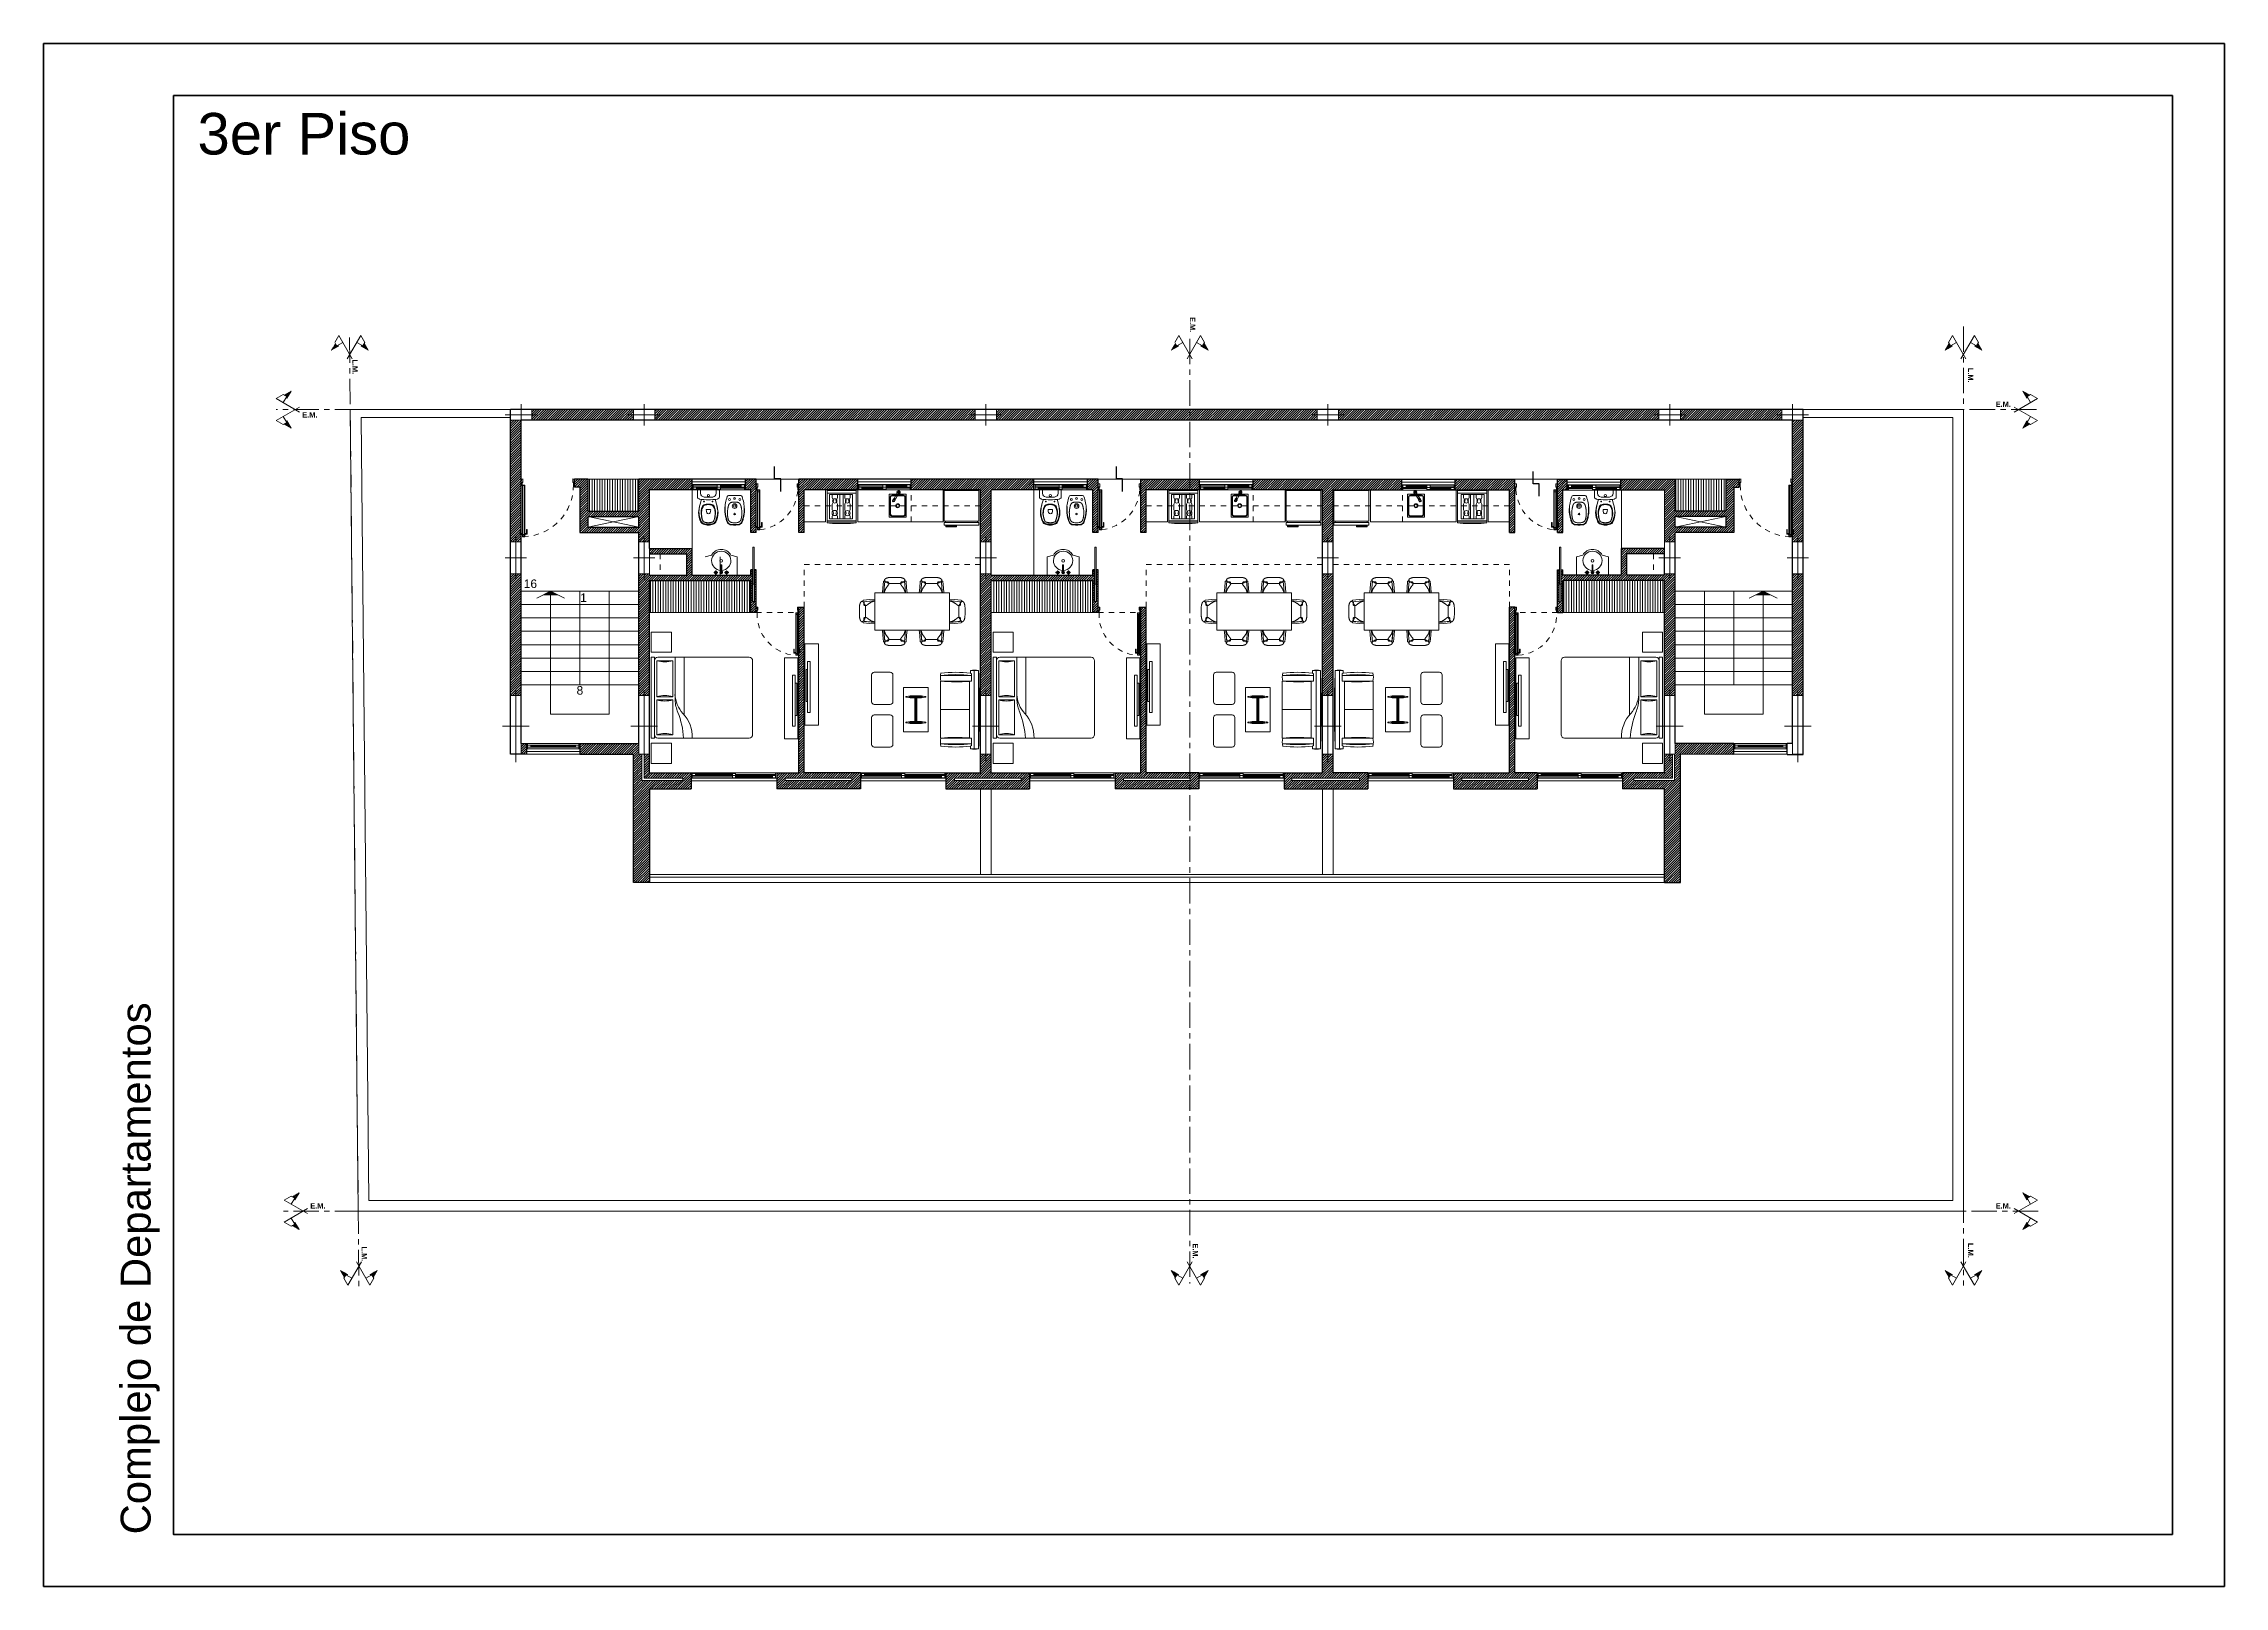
# Model space of a CAD drawing. Header units: millimetres. Extents: x 5985 to 6342, y 1020 to 1088.
# Drawn here: x 6233.42 to 6274.25, y 1055.51 to 1084.38 of the extents above; entities that cross this region are included whole.
import ezdxf

# ---------------------------------------------------------------- set-up
doc = ezdxf.new("R2010")
doc.units = ezdxf.units.MM
for name, pattern in [('CENTER', [50.8, 31.75, -6.35, 6.35, -6.35]), ('HIDDEN2', [4.7625, 3.175, -1.5875]), ('JIS_02_0.7', [1.35, 0.75, -0.6])]:
    doc.linetypes.add(name, pattern=pattern)
for name, color, linetype, lineweight in [('0.25', 251, 'Continuous', 25), ('02_CIVIL_EXIST', 18, 'Continuous', 30), ('03_CIVIL EXIST A DECLARAR', 6, 'Continuous', 15), ('07_CIVIL VISTAS MEDIA', 251, 'Continuous', 5), ('08_CIVIL VISTAS FINO', 143, 'Continuous', 9), ('09_CIVIL PROYECCIONES', 230, 'Continuous', 5), ('10_CIVIL EJES', 230, 'CENTER', 15), ('12_HATCH', 254, 'Continuous', 9), ('12_TEXTOS', 150, 'Continuous', 40), ('COLUMNAS_EJES', 252, 'Continuous', 9), ('MISC MUEBLES', 143, 'Continuous', 9), ('MUROS', 131, 'Continuous', 9), ('PILAR_HORMIGON', 2, 'Continuous', 20)]:
    doc.layers.add(name, color=color, linetype=linetype, lineweight=lineweight)
doc.layers.add('Paredes', color=250, linetype='Continuous')
doc.styles.add('JDS1', font='GOTHICB.TTF')
doc.styles.add('Swis721 BT', font='swiss.ttf')
pattern_1 = [(45, (-48.522404, -188.426323), (-0.0224506403, 0.0224506403), [])]
pattern_2 = [(45, (5139.747855, 1251.152985), (-0.0224506403, 0.0224506403), [])]
pattern_3 = [(45, (5306.23185, 1146.36072), (-0.0224506403, 0.0224506403), [])]
pattern_4 = [(90, (5305.950695, 1146.36072), (-0.047625, 0), [])]

# ---------------------------------------------------------------- blocks, each defined once
blk = doc.blocks.new('PUERTA 1M')
at = {"layer": '09_CIVIL PROYECCIONES', "linetype": 'JIS_02_0.7', "ltscale": 0.1}
blk.add_arc((938.861, -15.112), 0.962, 179.4154, 266.9577, dxfattribs=at)
at = {"layer": 'MISC MUEBLES'}
for p, q in [((937.878, -14.998), (937.878, -15.029)), ((937.878, -15.029), (937.882, -15.029)), ((937.878, -15.073), (937.878, -15.102)), ((937.878, -15.073), (937.882, -15.073)), ((937.882, -14.998), (937.882, -15.029)), ((937.882, -15.073), (937.882, -15.102)), ((937.883, -14.994), (937.907, -14.994)), ((937.883, -14.997), (937.907, -14.997)), ((937.883, -15.103), (937.894, -15.103)), ((937.895, -15.102), (937.895, -15.059)), ((937.898, -15.102), (937.898, -15.059)), ((937.901, -15.053), (937.908, -15.053)), ((937.901, -15.057), (937.909, -15.057)), ((937.908, -15.053), (937.908, -14.998)), ((937.912, -15.054), (937.912, -14.998)), ((938.845, -15.054), (938.845, -14.998)), ((938.856, -15.057), (938.847, -15.057)), ((938.849, -15.053), (938.849, -14.998)), ((938.856, -15.053), (938.849, -15.053)), ((938.874, -14.994), (938.85, -14.994)), ((938.874, -14.997), (938.85, -14.997)), ((938.858, -15.102), (938.858, -15.059)), ((938.862, -15.102), (938.862, -15.059)), ((938.874, -15.103), (938.863, -15.103)), ((938.875, -14.998), (938.875, -15.029)), ((938.878, -15.029), (938.875, -15.029)), ((938.878, -15.073), (938.875, -15.073)), ((938.875, -15.073), (938.875, -15.102)), ((938.878, -14.998), (938.878, -15.029)), ((938.878, -15.073), (938.878, -15.102)), ((937.883, -15.107), (937.894, -15.107)), ((938.855, -15.107), (938.81, -15.107)), ((938.81, -15.107), (938.81, -16.073)), ((938.848, -15.114), (938.816, -15.114)), ((938.816, -15.114), (938.816, -16.073)), ((938.847, -15.115), (938.817, -15.115)), ((938.817, -15.115), (938.817, -15.144)), ((938.818, -16.033), (938.818, -15.115)), ((938.846, -15.115), (938.846, -16.033)), ((938.847, -15.144), (938.847, -15.115)), ((938.848, -15.114), (938.848, -16.073)), ((938.855, -15.107), (938.855, -16.073)), ((938.874, -15.107), (938.863, -15.107)), ((938.779, -15.941), (938.768, -15.941)), ((938.768, -15.941), (938.768, -16.021)), ((938.774, -16.026), (938.802, -16.026)), ((938.779, -16.021), (938.779, -15.941)), ((938.779, -16.016), (938.802, -16.016)), ((938.808, -16.005), (938.802, -16.005)), ((938.802, -16.005), (938.802, -16.037)), ((938.802, -16.037), (938.808, -16.037)), ((938.808, -16.037), (938.808, -16.005)), ((938.855, -16.073), (938.81, -16.073)), ((938.848, -16.066), (938.816, -16.066)), ((938.817, -16.065), (938.817, -16.036)), ((938.817, -16.036), (938.847, -16.036)), ((938.847, -16.065), (938.817, -16.065)), ((938.846, -16.033), (938.818, -16.033)), ((938.847, -16.036), (938.847, -16.065)), ((938.856, -16.037), (938.856, -16.005)), ((938.856, -16.005), (938.862, -16.005)), ((938.862, -16.037), (938.856, -16.037)), ((938.862, -16.005), (938.862, -16.037)), ((938.885, -16.016), (938.862, -16.016)), ((938.891, -16.026), (938.862, -16.026)), ((938.885, -16.021), (938.885, -15.941)), ((938.885, -15.941), (938.896, -15.941)), ((938.896, -15.941), (938.896, -16.021))]:
    blk.add_line(p, q, dxfattribs=at)
blk.add_circle((938.861, -15.112), 0.0036, dxfattribs=at)
for centre, radius, start, end in [((937.883, -14.998), 0.00448, 90, 180), ((937.883, -15.102), 0.00448, 180, 270), ((937.883, -14.998), 0.00112, 90, 180), ((937.883, -15.102), 0.00112, 180, 270), ((937.894, -15.102), 0.00448, 270, 0), ((937.894, -15.102), 0.00112, 270, 0), ((937.901, -15.059), 0.0056, 90, 180), ((937.901, -15.059), 0.00224, 90, 180), ((937.907, -14.998), 0.00448, 8.602, 90), ((937.907, -14.998), 0.00112, 8.602, 90), ((937.909, -15.054), 0.00224, 270, 8.602), ((938.85, -14.998), 0.00448, 90, 171.398), ((938.847, -15.054), 0.00224, 171.398, 270), ((938.85, -14.998), 0.00112, 90, 171.398), ((938.856, -15.059), 0.0056, 0, 90), ((938.856, -15.059), 0.00224, 0, 90), ((938.863, -15.102), 0.00448, 180, 270), ((938.863, -15.102), 0.00112, 180, 270), ((938.874, -14.998), 0.00448, 0, 90), ((938.874, -14.998), 0.00112, 0, 90), ((938.874, -15.102), 0.00112, 270, 0), ((938.874, -15.102), 0.00448, 270, 0), ((938.774, -16.021), 0.00537, 180, 0), ((938.891, -16.021), 0.00537, 180, 0)]:
    blk.add_arc(centre, radius, start, end, dxfattribs=at)
blk = doc.blocks.new('Ejes de la columna')
at = {"layer": 'COLUMNAS_EJES'}
for p, q in [((0, -0.5), (0, 0.5)), ((-0.5, 0), (0.5, 0))]:
    blk.add_line(p, q, dxfattribs=at)
blk = doc.blocks.new('ventana 1.6')
at = {"layer": '07_CIVIL VISTAS MEDIA', "linetype": 'Continuous'}
for p, q in [((925.612, -27.265), (924.012, -27.265)), ((925.612, -27.265), (924.012, -27.265)), ((924.782, -27.14), (924.092, -27.14)), ((924.092, -27.14), (924.782, -27.14)), ((924.782, -27.15), (924.092, -27.15)), ((924.097, -27.14), (924.097, -27.15)), ((924.777, -27.14), (924.777, -27.15)), ((925.532, -27.18), (924.842, -27.18)), ((924.842, -27.18), (925.532, -27.18)), ((925.532, -27.19), (924.842, -27.19)), ((924.847, -27.18), (924.847, -27.19)), ((925.527, -27.18), (925.527, -27.19))]:
    blk.add_line(p, q, dxfattribs=at)
at = {"layer": '09_CIVIL PROYECCIONES', "linetype": 'Continuous'}
for p, q in [((925.612, -27.115), (924.012, -27.115)), ((925.612, -27.115), (924.012, -27.115)), ((924.032, -27.115), (924.012, -27.115)), ((924.012, -27.215), (924.012, -27.115)), ((924.012, -27.215), (924.012, -27.115)), ((924.032, -27.215), (924.012, -27.215)), ((925.592, -27.115), (924.032, -27.115)), ((924.032, -27.215), (924.032, -27.115)), ((924.782, -27.185), (924.032, -27.185)), ((924.032, -27.215), (925.592, -27.215)), ((924.037, -27.125), (924.087, -27.125)), ((924.087, -27.165), (924.037, -27.165)), ((924.087, -27.125), (924.787, -27.125)), ((924.787, -27.165), (924.087, -27.165)), ((924.092, -27.16), (924.092, -27.13)), ((924.092, -27.14), (924.092, -27.145)), ((924.092, -27.14), (924.092, -27.15)), ((924.782, -27.16), (924.782, -27.13)), ((924.782, -27.145), (924.782, -27.14)), ((924.782, -27.14), (924.782, -27.15)), ((924.782, -27.2), (924.782, -27.17)), ((924.787, -27.125), (924.837, -27.125)), ((924.837, -27.165), (924.787, -27.165)), ((924.837, -27.165), (924.787, -27.165)), ((924.787, -27.205), (924.837, -27.205)), ((925.537, -27.165), (924.837, -27.165)), ((924.837, -27.205), (925.537, -27.205)), ((924.842, -27.16), (924.842, -27.13)), ((924.842, -27.145), (925.592, -27.145)), ((924.842, -27.2), (924.842, -27.17)), ((924.842, -27.18), (924.842, -27.185)), ((924.842, -27.18), (924.842, -27.19)), ((925.532, -27.2), (925.532, -27.17)), ((925.532, -27.185), (925.532, -27.18)), ((925.532, -27.18), (925.532, -27.19)), ((925.587, -27.165), (925.537, -27.165)), ((925.537, -27.205), (925.587, -27.205)), ((925.592, -27.115), (925.612, -27.115)), ((925.592, -27.115), (925.592, -27.215)), ((925.592, -27.215), (925.612, -27.215)), ((925.612, -27.215), (925.612, -27.115)), ((925.612, -27.165), (925.612, -27.115)), ((925.612, -27.165), (925.612, -27.215))]:
    blk.add_line(p, q, dxfattribs=at)
for centre, start, end in [((924.037, -27.13), 90, 180), ((924.037, -27.16), 180, 270), ((924.087, -27.13), 0, 90), ((924.087, -27.16), 270, 0), ((924.787, -27.13), 90, 180), ((924.787, -27.16), 180, 270), ((924.787, -27.17), 90, 180), ((924.787, -27.2), 180, 270), ((924.837, -27.13), 0, 90), ((924.837, -27.16), 270, 0), ((924.837, -27.17), 0, 90), ((924.837, -27.2), 270, 0), ((925.537, -27.17), 90, 180), ((925.537, -27.2), 180, 270), ((925.587, -27.17), 0, 90), ((925.587, -27.2), 270, 0)]:
    blk.add_arc(centre, 0.005, start, end, dxfattribs=at)
blk = doc.blocks.new('z')
at = {"layer": '0.25'}
for p, q in [((3164.395, 594.039), (3164.395, 594.114)), ((3164.395, 594.114), (3164.545, 594.114)), ((3164.245, 594.039), (3164.395, 594.039))]:
    blk.add_line(p, q, dxfattribs=at)
blk = doc.blocks.new('1.4')
at = {"layer": '07_CIVIL VISTAS MEDIA', "linetype": 'Continuous'}
for p, q in [((931.51, -69.806), (930.51, -69.806)), ((930.59, -69.881), (930.98, -69.881)), ((930.59, -69.891), (930.98, -69.891)), ((930.98, -69.891), (930.59, -69.891)), ((930.595, -69.891), (930.595, -69.881)), ((930.975, -69.891), (930.975, -69.881)), ((931.04, -69.921), (931.43, -69.921)), ((931.04, -69.931), (931.43, -69.931)), ((931.43, -69.931), (931.04, -69.931)), ((931.045, -69.931), (931.045, -69.921)), ((931.425, -69.931), (931.425, -69.921))]:
    blk.add_line(p, q, dxfattribs=at)
at = {"layer": '09_CIVIL PROYECCIONES', "linetype": 'Continuous'}
for p, q in [((930.53, -69.856), (930.51, -69.856)), ((930.51, -69.856), (930.51, -69.956)), ((930.51, -69.906), (930.51, -69.856)), ((930.51, -69.906), (930.51, -69.956)), ((930.51, -69.956), (931.51, -69.956)), ((930.51, -69.956), (931.51, -69.956)), ((930.53, -69.956), (930.51, -69.956)), ((931.49, -69.856), (930.53, -69.856)), ((930.53, -69.956), (930.53, -69.856)), ((930.98, -69.926), (930.53, -69.926)), ((930.53, -69.956), (931.49, -69.956)), ((930.585, -69.866), (930.535, -69.866)), ((930.535, -69.906), (930.585, -69.906)), ((930.985, -69.866), (930.585, -69.866)), ((930.585, -69.906), (930.985, -69.906)), ((930.59, -69.871), (930.59, -69.901)), ((930.59, -69.891), (930.59, -69.881)), ((930.59, -69.886), (930.59, -69.891)), ((930.98, -69.871), (930.98, -69.901)), ((930.98, -69.891), (930.98, -69.881)), ((930.98, -69.891), (930.98, -69.886)), ((930.98, -69.911), (930.98, -69.941)), ((931.035, -69.866), (930.985, -69.866)), ((930.985, -69.906), (931.035, -69.906)), ((930.985, -69.906), (931.035, -69.906)), ((931.035, -69.946), (930.985, -69.946)), ((931.035, -69.906), (931.435, -69.906)), ((931.435, -69.946), (931.035, -69.946)), ((931.04, -69.871), (931.04, -69.901)), ((931.04, -69.886), (931.49, -69.886)), ((931.04, -69.911), (931.04, -69.941)), ((931.04, -69.931), (931.04, -69.921)), ((931.04, -69.926), (931.04, -69.931)), ((931.43, -69.911), (931.43, -69.941)), ((931.43, -69.931), (931.43, -69.921)), ((931.43, -69.931), (931.43, -69.926)), ((931.435, -69.906), (931.485, -69.906)), ((931.485, -69.946), (931.435, -69.946)), ((931.49, -69.856), (931.51, -69.856)), ((931.49, -69.856), (931.49, -69.956)), ((931.49, -69.956), (931.51, -69.956)), ((931.51, -69.856), (931.51, -69.956)), ((931.51, -69.856), (931.51, -69.956))]:
    blk.add_line(p, q, dxfattribs=at)
for centre, start, end in [((930.535, -69.871), 90, 180), ((930.535, -69.901), 180, 270), ((930.585, -69.871), 0, 90), ((930.585, -69.901), 270, 0), ((930.985, -69.871), 90, 180), ((930.985, -69.901), 180, 270), ((930.985, -69.911), 90, 180), ((930.985, -69.941), 180, 270), ((931.035, -69.871), 0, 90), ((931.035, -69.901), 270, 0), ((931.035, -69.911), 0, 90), ((931.035, -69.941), 270, 0), ((931.435, -69.911), 90, 180), ((931.435, -69.941), 180, 270), ((931.485, -69.911), 0, 90), ((931.485, -69.941), 270, 0)]:
    blk.add_arc(centre, 0.005, start, end, dxfattribs=at)

msp = doc.modelspace()

# ---------------------------------------------------------------- hatches: boundary and pattern name
at = {"layer": '03_CIVIL EXIST A DECLARAR'}
h = msp.add_hatch(color=256, dxfattribs=at)
h.dxf.hatch_style = 1
h.paths.add_polyline_path([(6242.913, 1074.135), (6242.778, 1074.067), (6242.913, 1074.067)])
h.paths.add_polyline_path([(6242.913, 1074.135), (6242.913, 1074.067), (6243.048, 1074.067)])
h = msp.add_hatch(color=256, dxfattribs=at)
h.dxf.hatch_style = 1
h.paths.add_polyline_path([(6265.613, 1074.135), (6265.748, 1074.067), (6265.613, 1074.067)])
h.paths.add_polyline_path([(6265.613, 1074.135), (6265.613, 1074.067), (6265.478, 1074.067)])
at = {"layer": '07_CIVIL VISTAS MEDIA', "linetype": 'ByBlock', "lineweight": 9}
h = msp.add_hatch(dxfattribs=at)
h.set_pattern_fill('LINE', color=256, scale=0.09375, angle=420, style=0)
h.set_pattern_definition([(120, (6263.311687, 1497.750806), (0.0101487352, 0.005859375), [])])
h.paths.add_polyline_path([(6238.884, 1078.775), (6238.912, 1078.726), (6238.934, 1078.738), (6238.943, 1078.722), (6238.809, 1078.644)])
h = msp.add_hatch(dxfattribs=at)
h.set_pattern_fill('LINE', color=256, scale=0.09375, angle=420, style=0)
h.set_pattern_definition([(60, (6189.618268, 1497.750806), (-0.0101487352, 0.005859375), [])])
h.paths.add_polyline_path([(6239.5, 1078.644), (6239.365, 1078.722), (6239.375, 1078.738), (6239.396, 1078.726), (6239.425, 1078.775)])
h = msp.add_hatch(dxfattribs=at)
h.set_pattern_fill('LINE', color=256, scale=0.09375, angle=600, style=0)
h.set_pattern_definition([(240, (6318.899094, 656.450392), (0.0101487352, -0.005859375), [])])
h.paths.add_polyline_path([(6269.017, 1078.644), (6269.152, 1078.722), (6269.143, 1078.738), (6269.121, 1078.726), (6269.093, 1078.775)])
h = msp.add_hatch(dxfattribs=at)
h.set_pattern_fill('LINE', color=256, scale=0.09375, angle=600, style=0)
h.set_pattern_definition([(300, (6245.205675, 656.450392), (-0.0101487352, -0.005859375), [])])
h.paths.add_polyline_path([(6269.633, 1078.775), (6269.605, 1078.726), (6269.584, 1078.738), (6269.574, 1078.722), (6269.709, 1078.644)])
h = msp.add_hatch(dxfattribs=at)
h.set_pattern_fill('LINE', color=256, scale=0.09375, angle=510, style=0)
h.set_pattern_definition([(210, (5817.048493, 1099.792124), (-0.005859375, 0.0101487352), [])])
h.paths.add_polyline_path([(6237.925, 1077.805), (6237.973, 1077.777), (6237.961, 1077.755), (6237.977, 1077.746), (6238.055, 1077.88)])
h = msp.add_hatch(dxfattribs=at)
h.set_pattern_fill('LINE', color=256, scale=0.09375, angle=690, style=0)
h.set_pattern_definition([(30, (6691.479129, 1053.377337), (0.005859375, -0.0101487352), [])])
h.paths.add_polyline_path([(6270.603, 1077.805), (6270.554, 1077.777), (6270.567, 1077.755), (6270.55, 1077.746), (6270.473, 1077.88)])
at = {"layer": '07_CIVIL VISTAS MEDIA'}
h = msp.add_hatch(dxfattribs=at)
h.set_pattern_fill('ANSI31', color=18, scale=0.01)
h.set_pattern_definition(pattern_1)
h.paths.add_polyline_path([(6266.363, 1077.335), (6266.163, 1077.335), (6266.163, 1075.288), (6266.181, 1075.288), (6266.181, 1075.202), (6266.163, 1075.202), (6266.163, 1075.06), (6266.363, 1075.06)])
h.paths.add_polyline_path([(6265.963, 1077.535), (6264.063, 1077.535), (6264.063, 1077.335), (6265.963, 1077.335)])
h.paths.add_polyline_path([(6263.663, 1077.535), (6257.663, 1077.535), (6257.663, 1077.335), (6263.663, 1077.335)])
h.paths.add_polyline_path([(6257.263, 1077.535), (6251.263, 1077.535), (6251.263, 1077.335), (6257.263, 1077.335)])
h.paths.add_polyline_path([(6250.863, 1077.535), (6244.863, 1077.535), (6244.863, 1077.335), (6250.863, 1077.335)])
h.paths.add_polyline_path([(6244.463, 1077.535), (6242.563, 1077.535), (6242.563, 1077.335), (6244.463, 1077.335)])
h.paths.add_polyline_path([(6242.363, 1077.335), (6242.163, 1077.335), (6242.163, 1075.06), (6242.363, 1075.06), (6242.363, 1075.202), (6242.345, 1075.202), (6242.345, 1075.288), (6242.363, 1075.288)])
h.paths.add_polyline_path([(6242.363, 1074.46), (6242.163, 1074.46), (6242.163, 1072.185), (6242.363, 1072.185)])
at = {"layer": '07_CIVIL VISTAS MEDIA', "linetype": 'ByBlock', "lineweight": 9}
h = msp.add_hatch(dxfattribs=at)
h.set_pattern_fill('LINE', color=256, scale=0.09375, angle=510, style=0)
h.set_pattern_definition([(150, (5817.048493, 1026.098705), (-0.005859375, -0.0101487352), [])])
h.paths.add_polyline_path([(6238.055, 1077.189), (6237.977, 1077.324), (6237.961, 1077.314), (6237.973, 1077.293), (6237.925, 1077.264)])
h = msp.add_hatch(dxfattribs=at)
h.set_pattern_fill('LINE', color=256, scale=0.09375, angle=690, style=0)
h.set_pattern_definition([(330, (6691.479129, 1127.070756), (0.005859375, 0.0101487352), [])])
h.paths.add_polyline_path([(6270.473, 1077.189), (6270.55, 1077.324), (6270.567, 1077.314), (6270.554, 1077.293), (6270.603, 1077.264)])
at = {"layer": '07_CIVIL VISTAS MEDIA'}
h = msp.add_hatch(dxfattribs=at)
h.set_pattern_fill('ANSI31', color=18, scale=0.01)
h.set_pattern_definition(pattern_1)
h.paths.add_polyline_path([(6242.463, 1071.285), (6242.363, 1071.285), (6242.363, 1071.085), (6242.463, 1071.085)])
h.paths.add_polyline_path([(6258.847, 1076.235), (6256.063, 1076.235), (6256.063, 1076.035), (6257.363, 1076.035), (6257.363, 1075.06), (6257.563, 1075.06), (6257.563, 1076.035), (6258.847, 1076.035)])
h.paths.add_polyline_path([(6260.963, 1076.235), (6259.847, 1076.235), (6259.847, 1076.035), (6260.863, 1076.035), (6260.863, 1075.235), (6260.963, 1075.235)])
h = msp.add_hatch(dxfattribs=at)
h.set_pattern_fill('ANSI31', color=18, scale=0.01)
h.set_pattern_definition(pattern_1)
h.paths.add_polyline_path([(6245.563, 1076.235), (6244.563, 1076.235), (6244.563, 1075.635), (6243.613, 1075.635), (6243.613, 1076.235), (6243.363, 1076.235), (6243.363, 1076.085), (6243.463, 1076.085), (6243.463, 1075.235), (6244.563, 1075.235), (6244.563, 1075.06), (6244.763, 1075.06), (6244.763, 1076.035), (6245.563, 1076.035)])
h.paths.add_polyline_path([(6244.563, 1075.335), (6243.613, 1075.335), (6243.613, 1075.535), (6244.563, 1075.535)], flags=16)
h = msp.add_hatch(dxfattribs=at)
h.set_pattern_fill('ANSI31', color=18, scale=0.01)
h.set_pattern_definition(pattern_3)
h.paths.add_polyline_path([(6255.063, 1076.235), (6253.963, 1076.235), (6253.963, 1075.235), (6254.063, 1075.235), (6254.063, 1076.035), (6255.063, 1076.035)])
h.paths.add_polyline_path([(6257.563, 1074.46), (6257.363, 1074.46), (6257.363, 1072.185), (6257.563, 1072.185)])
h.paths.add_polyline_path([(6261.382, 1070.735), (6260.963, 1070.735), (6260.963, 1072.977), (6260.952, 1072.977, -0.414214), (6260.947, 1072.982), (6260.947, 1073.054), (6260.957, 1073.054), (6260.957, 1072.987), (6260.963, 1072.987), (6260.963, 1073.835), (6260.863, 1073.835), (6260.863, 1070.735), (6259.815, 1070.735), (6259.815, 1070.435), (6261.382, 1070.435)])
h.paths.add_polyline_path([(6259.975, 1070.595), (6259.975, 1070.635), (6261.222, 1070.635), (6261.222, 1070.595)], flags=16)
h.paths.add_polyline_path([(6258.215, 1070.735), (6257.563, 1070.735), (6257.563, 1071.085), (6257.363, 1071.085), (6257.363, 1070.735), (6256.648, 1070.735), (6256.648, 1070.435), (6258.215, 1070.435)])
h.paths.add_polyline_path([(6258.055, 1070.635), (6258.055, 1070.595), (6256.788, 1070.595), (6256.788, 1070.635)], flags=16)
h.paths.add_polyline_path([(6253.163, 1076.235), (6252.963, 1076.235), (6252.963, 1076.035), (6253.063, 1076.035), (6253.063, 1075.235), (6253.163, 1075.235)])
h.paths.add_polyline_path([(6253.145, 1075.419), (6253.156, 1075.419), (6253.156, 1075.338, -1), (6253.145, 1075.338)], flags=16)
h.paths.add_polyline_path([(6251.963, 1076.235), (6249.663, 1076.235), (6249.663, 1076.035), (6250.963, 1076.035), (6250.963, 1075.06), (6251.163, 1075.06), (6251.163, 1076.035), (6251.963, 1076.035)])
h.paths.add_polyline_path([(6248.663, 1076.235), (6247.563, 1076.235), (6247.563, 1075.235), (6247.663, 1075.235), (6247.663, 1076.035), (6248.663, 1076.035)])
h.paths.add_polyline_path([(6246.763, 1076.235), (6246.563, 1076.235), (6246.563, 1076.035), (6246.663, 1076.035), (6246.663, 1075.235), (6246.763, 1075.235), (6246.763, 1075.333), (6246.751, 1075.333, -0.414214), (6246.745, 1075.338), (6246.745, 1075.419), (6246.756, 1075.419), (6246.756, 1075.344), (6246.763, 1075.344)])
h.paths.add_polyline_path([(6248.714, 1070.735), (6247.663, 1070.735), (6247.663, 1073.835), (6247.563, 1073.835), (6247.563, 1072.987), (6247.569, 1072.987), (6247.569, 1073.054), (6247.579, 1073.054), (6247.579, 1072.982, -0.414214), (6247.574, 1072.977), (6247.563, 1072.977), (6247.563, 1070.735), (6247.147, 1070.735), (6247.147, 1070.435), (6248.714, 1070.435)])
h.paths.add_polyline_path([(6248.554, 1070.635), (6248.554, 1070.595), (6247.307, 1070.595), (6247.307, 1070.635)], flags=16)
h = msp.add_hatch(dxfattribs=at)
h.set_pattern_fill('ANSI31', color=18, scale=0.01)
h.set_pattern_definition(pattern_1)
h.paths.add_polyline_path([(6263.963, 1076.235), (6262.947, 1076.235), (6262.947, 1076.035), (6263.763, 1076.035), (6263.763, 1075.06), (6263.963, 1075.06), (6263.963, 1075.235), (6265.063, 1075.235), (6265.063, 1076.085), (6265.163, 1076.085), (6265.163, 1076.235), (6264.913, 1076.235), (6264.913, 1075.635), (6263.963, 1075.635)])
h.paths.add_polyline_path([(6263.963, 1075.535), (6264.913, 1075.535), (6264.913, 1075.335), (6263.963, 1075.335)], flags=16)
h.paths.add_polyline_path([(6263.963, 1074.46), (6263.763, 1074.46), (6263.763, 1074.435), (6263.063, 1074.435), (6263.063, 1074.835), (6263.763, 1074.835), (6263.763, 1074.935), (6262.963, 1074.935), (6262.963, 1074.435), (6261.863, 1074.435), (6261.863, 1074.535), (6261.833, 1074.535), (6261.833, 1073.935), (6261.793, 1073.935), (6261.793, 1074.535), (6261.763, 1074.535), (6261.763, 1073.735), (6261.863, 1073.735), (6261.863, 1074.335), (6263.763, 1074.335), (6263.763, 1072.185), (6263.963, 1072.185)])
h.paths.add_polyline_path([(6266.363, 1074.46), (6266.163, 1074.46), (6266.163, 1072.185), (6266.363, 1072.185)])
h.paths.add_polyline_path([(6265.063, 1071.285), (6263.963, 1071.285), (6263.963, 1071.086), (6263.953, 1071.086), (6263.953, 1070.595), (6263.19, 1070.595), (6263.19, 1070.635), (6263.913, 1070.635), (6263.913, 1071.086), (6263.763, 1071.086), (6263.763, 1070.735), (6262.98, 1070.735), (6262.98, 1070.635), (6262.98, 1070.435), (6263.763, 1070.435), (6263.763, 1068.685), (6264.063, 1068.685), (6264.063, 1071.085), (6265.063, 1071.082)])
h = msp.add_hatch(dxfattribs=at)
h.set_pattern_fill('ANSI31', color=18, scale=0.01)
h.set_pattern_definition(pattern_1)
h.paths.add_polyline_path([(6261.863, 1076.035), (6261.947, 1076.035), (6261.947, 1076.235), (6261.763, 1076.235), (6261.763, 1075.344), (6261.77, 1075.344), (6261.77, 1075.419), (6261.781, 1075.419), (6261.781, 1075.338, -0.414214), (6261.775, 1075.333), (6261.763, 1075.333), (6261.763, 1075.235), (6261.863, 1075.235)])
h = msp.add_hatch(dxfattribs=at)
h.set_pattern_fill('ANSI31', color=18, scale=0.01)
h.set_pattern_definition(pattern_3)
h.paths.add_polyline_path([(6244.563, 1071.285), (6243.463, 1071.285), (6243.463, 1071.235), (6243.463, 1071.185), (6243.463, 1071.085), (6244.463, 1071.085), (6244.463, 1068.685), (6244.763, 1068.685), (6244.763, 1070.435), (6245.547, 1070.435), (6245.547, 1070.735), (6244.763, 1070.735), (6244.763, 1071.086), (6244.663, 1071.086), (6244.663, 1070.635), (6245.387, 1070.635), (6245.387, 1070.595), (6244.623, 1070.595), (6244.623, 1071.086), (6244.563, 1071.086)])
h.paths.add_polyline_path([(6251.881, 1070.735), (6251.163, 1070.735), (6251.163, 1071.085), (6250.963, 1071.085), (6250.963, 1070.735), (6250.314, 1070.735), (6250.314, 1070.435), (6251.881, 1070.435)])
h.paths.add_polyline_path([(6250.474, 1070.595), (6250.474, 1070.635), (6251.721, 1070.635), (6251.721, 1070.595)], flags=16)
h.paths.add_polyline_path([(6251.163, 1074.46), (6250.963, 1074.46), (6250.963, 1072.185), (6251.163, 1072.185)])
h.paths.add_polyline_path([(6244.965, 1074.435), (6244.965, 1074.835), (6245.463, 1074.835), (6245.463, 1074.435), (6244.967, 1074.435)])
h.paths.add_polyline_path([(6244.763, 1074.435), (6244.763, 1074.46), (6244.563, 1074.46), (6244.563, 1072.185), (6244.763, 1072.185), (6244.763, 1074.335), (6246.663, 1074.335), (6246.663, 1073.735), (6246.763, 1073.735), (6246.763, 1073.765), (6246.763, 1074.535), (6246.733, 1074.535), (6246.733, 1073.935), (6246.693, 1073.935), (6246.693, 1074.535), (6246.663, 1074.535), (6246.663, 1074.435), (6245.563, 1074.435), (6245.563, 1074.935), (6244.763, 1074.935), (6244.763, 1074.835), (6244.965, 1074.835), (6244.965, 1074.435)])
h = msp.add_hatch(dxfattribs=at)
h.set_pattern_fill('ANSI31', color=18, scale=0.01)
h.set_pattern_definition(pattern_2)
h.paths.add_polyline_path([(6253.093, 1074.535), (6253.063, 1074.535), (6253.063, 1074.435), (6251.163, 1074.435), (6251.163, 1074.335), (6253.063, 1074.335), (6253.063, 1073.735), (6253.163, 1073.735), (6253.163, 1074.535), (6253.133, 1074.535), (6253.133, 1073.935), (6253.093, 1073.935)])
h = msp.add_hatch(dxfattribs=at)
h.set_pattern_fill('ANSI31', color=18, scale=0.01)
h.set_pattern_definition(pattern_2)
h.paths.add_polyline_path([(6254.063, 1073.835), (6253.963, 1073.835), (6253.963, 1070.735), (6253.481, 1070.735), (6253.481, 1070.635), (6253.481, 1070.435), (6254.878, 1070.435), (6254.878, 1070.595), (6253.641, 1070.595), (6253.641, 1070.635), (6254.878, 1070.635), (6254.878, 1070.735), (6254.063, 1070.735)])
h.paths.add_polyline_path([(6255.048, 1070.735), (6254.878, 1070.735), (6254.878, 1070.635), (6254.888, 1070.635), (6254.888, 1070.595), (6254.878, 1070.595), (6254.878, 1070.435), (6255.048, 1070.435)])
at = {"layer": '07_CIVIL VISTAS MEDIA', "linetype": 'ByBlock', "lineweight": 9}
h = msp.add_hatch(dxfattribs=at)
h.set_pattern_fill('LINE', color=256, scale=0.09375, angle=510, style=0)
h.set_pattern_definition([(150, (5817.198493, 1012.998705), (-0.005859375, -0.0101487352), [])])
h.paths.add_polyline_path([(6238.205, 1062.88), (6238.127, 1062.746), (6238.111, 1062.755), (6238.123, 1062.777), (6238.075, 1062.805)])
h = msp.add_hatch(dxfattribs=at)
h.set_pattern_fill('LINE', color=256, scale=0.09375, angle=690, style=0)
h.set_pattern_definition([(30, (6691.479129, 1038.377337), (0.005859375, -0.0101487352), [])])
h.paths.add_polyline_path([(6270.603, 1062.805), (6270.554, 1062.777), (6270.567, 1062.755), (6270.55, 1062.746), (6270.473, 1062.88)])
h = msp.add_hatch(dxfattribs=at)
h.set_pattern_fill('LINE', color=256, scale=0.09375, angle=510, style=0)
h.set_pattern_definition([(210, (5817.198493, 1086.692124), (-0.005859375, 0.0101487352), [])])
h.paths.add_polyline_path([(6238.075, 1062.264), (6238.123, 1062.293), (6238.111, 1062.314), (6238.127, 1062.324), (6238.205, 1062.189)])
h = msp.add_hatch(dxfattribs=at)
h.set_pattern_fill('LINE', color=256, scale=0.09375, angle=690, style=0)
h.set_pattern_definition([(330, (6691.479129, 1112.070756), (0.005859375, 0.0101487352), [])])
h.paths.add_polyline_path([(6270.473, 1062.189), (6270.55, 1062.324), (6270.567, 1062.314), (6270.554, 1062.293), (6270.603, 1062.264)])
h = msp.add_hatch(dxfattribs=at)
h.set_pattern_fill('LINE', color=256, scale=0.09375, angle=420, style=0)
h.set_pattern_definition([(120, (6263.482131, 1483.61917), (0.0101487352, 0.005859375), [])])
h.paths.add_polyline_path([(6239.054, 1061.295), (6239.083, 1061.344), (6239.104, 1061.331), (6239.114, 1061.348), (6238.979, 1061.425)])
h = msp.add_hatch(dxfattribs=at)
h.set_pattern_fill('LINE', color=256, scale=0.09375, angle=420, style=0)
h.set_pattern_definition([(60, (6189.788713, 1483.61917), (-0.0101487352, 0.005859375), [])])
h.paths.add_polyline_path([(6239.67, 1061.425), (6239.536, 1061.348), (6239.545, 1061.331), (6239.567, 1061.344), (6239.595, 1061.295)])
h = msp.add_hatch(dxfattribs=at)
h.set_pattern_fill('LINE', color=256, scale=0.09375, angle=600, style=0)
h.set_pattern_definition([(240, (6318.899094, 640.418655), (0.0101487352, -0.005859375), [])])
h.paths.add_polyline_path([(6269.017, 1061.425), (6269.152, 1061.347), (6269.143, 1061.331), (6269.121, 1061.344), (6269.093, 1061.295)])
h = msp.add_hatch(dxfattribs=at)
h.set_pattern_fill('LINE', color=256, scale=0.09375, angle=600, style=0)
h.set_pattern_definition([(300, (6245.205675, 640.418655), (-0.0101487352, -0.005859375), [])])
h.paths.add_polyline_path([(6269.633, 1061.295), (6269.605, 1061.344), (6269.584, 1061.331), (6269.574, 1061.347), (6269.709, 1061.425)])
at = {"layer": '12_HATCH', "linetype": 'ByBlock', "lineweight": 9}
h = msp.add_hatch(dxfattribs=at)
h.set_pattern_fill('LINE', color=256, scale=0.09375, angle=420, style=0)
h.set_pattern_definition([(120, (6279.034948, 1497.750806), (0.0101487352, 0.005859375), [])])
h.paths.add_polyline_path([(6254.607, 1078.775), (6254.636, 1078.726), (6254.657, 1078.738), (6254.666, 1078.722), (6254.532, 1078.644)])
h = msp.add_hatch(dxfattribs=at)
h.set_pattern_fill('LINE', color=256, scale=0.09375, angle=420, style=0)
h.set_pattern_definition([(60, (6205.341529, 1497.750806), (-0.0101487352, 0.005859375), [])])
h.paths.add_polyline_path([(6255.223, 1078.644), (6255.089, 1078.722), (6255.098, 1078.738), (6255.12, 1078.726), (6255.148, 1078.775)])
at = {"layer": '12_HATCH'}
h = msp.add_hatch(dxfattribs=at)
h.set_pattern_fill('ANSI31', color=256, scale=0.015, angle=45)
h.set_pattern_definition([(90, (5305.95471, 1091.00462), (-0.047625, 0), [])])
h.paths.add_polyline_path([(6244.563, 1076.235), (6244.563, 1075.633), (6243.613, 1075.633), (6243.613, 1076.235)])
h = msp.add_hatch(dxfattribs=at)
h.set_pattern_fill('ANSI31', color=256, scale=0.015, angle=45)
h.set_pattern_definition(pattern_4)
h.paths.add_polyline_path([(6263.963, 1076.235), (6263.963, 1075.635), (6264.913, 1075.635), (6264.913, 1076.235)])
h = msp.add_hatch(dxfattribs=at)
h.set_pattern_fill('ANSI31', color=256, scale=0.015, angle=45)
h.set_pattern_definition(pattern_4)
h.paths.add_polyline_path([(6244.763, 1073.735), (6246.663, 1073.735), (6246.663, 1074.335), (6244.763, 1074.335)])
h = msp.add_hatch(dxfattribs=at)
h.set_pattern_fill('ANSI31', color=256, scale=0.015, angle=45)
h.set_pattern_definition(pattern_4)
h.paths.add_polyline_path([(6251.163, 1073.735), (6253.063, 1073.735), (6253.063, 1074.335), (6251.163, 1074.335)])
h = msp.add_hatch(dxfattribs=at)
h.set_pattern_fill('ANSI31', color=256, scale=0.015, angle=45)
h.set_pattern_definition(pattern_4)
h.paths.add_polyline_path([(6263.763, 1073.735), (6261.863, 1073.735), (6261.863, 1074.335), (6263.763, 1074.335)])
at = {"layer": '12_HATCH', "linetype": 'ByBlock', "lineweight": 9}
h = msp.add_hatch(dxfattribs=at)
h.set_pattern_fill('LINE', color=256, scale=0.09375, angle=420, style=0)
h.set_pattern_definition([(120, (6279.034948, 1483.619068), (0.0101487352, 0.005859375), [])])
h.paths.add_polyline_path([(6254.607, 1061.295), (6254.636, 1061.344), (6254.657, 1061.331), (6254.666, 1061.347), (6254.532, 1061.425)])
h = msp.add_hatch(dxfattribs=at)
h.set_pattern_fill('LINE', color=256, scale=0.09375, angle=420, style=0)
h.set_pattern_definition([(60, (6205.341529, 1483.619068), (-0.0101487352, 0.005859375), [])])
h.paths.add_polyline_path([(6255.223, 1061.425), (6255.089, 1061.347), (6255.098, 1061.331), (6255.12, 1061.344), (6255.148, 1061.295)])

# ---------------------------------------------------------------- linework, layer by layer
at = {"layer": '02_CIVIL_EXIST', "lineweight": 40}
for points in [[(6233.423, 1084.382), (6274.247, 1084.382), (6274.247, 1055.514), (6233.423, 1055.514)], [(6235.853, 1083.41), (6273.275, 1083.41), (6273.275, 1056.486), (6235.853, 1056.486)]]:
    msp.add_lwpolyline(points, close=True, dxfattribs=at)
at = {"layer": '03_CIVIL EXIST A DECLARAR'}
for p, q in [((6242.913, 1074.135), (6242.654, 1074.005)), ((6242.913, 1074.135), (6242.913, 1071.835)), ((6242.913, 1074.135), (6243.173, 1074.005)), ((6242.913, 1071.835), (6242.913, 1074.135)), ((6244.013, 1071.835), (6244.013, 1074.135)), ((6264.513, 1071.835), (6264.513, 1074.135)), ((6265.613, 1074.135), (6265.354, 1074.005)), ((6265.613, 1074.135), (6265.613, 1071.835)), ((6265.613, 1074.135), (6265.873, 1074.005)), ((6243.048, 1074.067), (6242.778, 1074.067)), ((6265.478, 1074.067), (6265.748, 1074.067)), ((6242.913, 1071.835), (6244.013, 1071.835)), ((6265.613, 1071.835), (6264.513, 1071.835)), ((6242.303, 1071.085), (6242.263, 1071.085)), ((6244.623, 1071.085), (6244.663, 1071.085)), ((6244.623, 1071.085), (6244.623, 1070.595)), ((6244.663, 1071.085), (6244.663, 1070.635)), ((6263.913, 1071.085), (6263.913, 1070.635)), ((6263.953, 1071.085), (6263.913, 1071.085)), ((6263.953, 1071.085), (6263.953, 1070.595)), ((6244.623, 1070.595), (6245.387, 1070.595)), ((6244.663, 1070.635), (6245.387, 1070.635)), ((6245.387, 1070.595), (6245.387, 1070.635)), ((6247.307, 1070.635), (6248.554, 1070.635)), ((6247.307, 1070.595), (6247.307, 1070.635)), ((6247.307, 1070.595), (6248.554, 1070.595)), ((6248.554, 1070.595), (6248.554, 1070.635)), ((6250.474, 1070.635), (6251.721, 1070.635)), ((6250.474, 1070.595), (6250.474, 1070.635)), ((6250.474, 1070.595), (6251.721, 1070.595)), ((6250.963, 1070.435), (6250.963, 1068.835)), ((6251.163, 1070.435), (6251.163, 1068.835)), ((6251.721, 1070.595), (6251.721, 1070.635)), ((6253.641, 1070.635), (6254.888, 1070.635)), ((6253.641, 1070.595), (6253.641, 1070.635)), ((6253.641, 1070.595), (6254.888, 1070.595)), ((6254.888, 1070.595), (6254.888, 1070.635)), ((6256.788, 1070.635), (6258.055, 1070.635)), ((6256.788, 1070.595), (6256.788, 1070.635)), ((6256.788, 1070.595), (6258.055, 1070.595)), ((6257.363, 1070.435), (6257.363, 1068.835)), ((6257.563, 1070.435), (6257.563, 1068.835)), ((6258.055, 1070.595), (6258.055, 1070.635)), ((6261.222, 1070.635), (6259.975, 1070.635)), ((6259.975, 1070.595), (6259.975, 1070.635)), ((6261.222, 1070.595), (6259.975, 1070.595)), ((6261.222, 1070.595), (6261.222, 1070.635)), ((6263.913, 1070.635), (6263.19, 1070.635)), ((6263.19, 1070.595), (6263.19, 1070.635)), ((6263.953, 1070.595), (6263.19, 1070.595)), ((6251.163, 1068.835), (6250.963, 1068.835)), ((6257.563, 1068.835), (6257.363, 1068.835))]:
    msp.add_line(p, q, dxfattribs=at)
at = {"layer": '07_CIVIL VISTAS MEDIA', "linetype": 'ByBlock', "lineweight": 9}
for p, q in [((6238.809, 1078.644), (6238.943, 1078.722)), ((6238.875, 1078.791), (6238.95, 1078.921)), ((6238.912, 1078.726), (6239.025, 1078.791)), ((6238.943, 1078.722), (6238.934, 1078.738)), ((6239.201, 1078.485), (6238.95, 1078.921)), ((6239.107, 1078.485), (6239.359, 1078.921)), ((6239.396, 1078.726), (6239.284, 1078.791)), ((6239.434, 1078.791), (6239.359, 1078.921)), ((6239.365, 1078.722), (6239.375, 1078.738)), ((6239.5, 1078.644), (6239.365, 1078.722)), ((6239.396, 1078.726), (6239.434, 1078.791)), ((6239.5, 1078.644), (6239.425, 1078.775)), ((6269.017, 1078.644), (6269.093, 1078.775)), ((6269.017, 1078.644), (6269.152, 1078.722)), ((6269.083, 1078.791), (6269.158, 1078.921)), ((6269.121, 1078.726), (6269.083, 1078.791)), ((6269.121, 1078.726), (6269.234, 1078.791)), ((6269.152, 1078.722), (6269.143, 1078.738)), ((6269.41, 1078.485), (6269.158, 1078.921)), ((6269.316, 1078.485), (6269.568, 1078.921)), ((6269.605, 1078.726), (6269.493, 1078.791)), ((6269.643, 1078.791), (6269.568, 1078.921)), ((6269.574, 1078.722), (6269.584, 1078.738)), ((6269.709, 1078.644), (6269.574, 1078.722)), ((6269.605, 1078.726), (6269.643, 1078.791)), ((6269.709, 1078.644), (6269.633, 1078.775)), ((6237.908, 1077.814), (6237.778, 1077.739)), ((6237.973, 1077.777), (6237.908, 1077.814)), ((6237.973, 1077.777), (6237.909, 1077.664)), ((6238.055, 1077.88), (6237.925, 1077.805)), ((6237.977, 1077.746), (6237.961, 1077.755)), ((6238.055, 1077.88), (6237.977, 1077.746)), ((6270.473, 1077.88), (6270.55, 1077.746)), ((6270.55, 1077.746), (6270.567, 1077.755)), ((6270.554, 1077.777), (6270.619, 1077.814)), ((6270.554, 1077.777), (6270.619, 1077.664)), ((6270.619, 1077.814), (6270.749, 1077.739)), ((6238.214, 1077.488), (6237.778, 1077.739)), ((6238.214, 1077.582), (6237.778, 1077.33)), ((6237.973, 1077.293), (6237.909, 1077.405)), ((6270.314, 1077.488), (6270.749, 1077.739)), ((6270.314, 1077.582), (6270.749, 1077.33)), ((6270.554, 1077.293), (6270.619, 1077.405)), ((6237.908, 1077.255), (6237.778, 1077.33)), ((6237.973, 1077.293), (6237.908, 1077.255)), ((6238.055, 1077.189), (6237.925, 1077.264)), ((6237.977, 1077.324), (6237.961, 1077.314)), ((6238.055, 1077.189), (6237.977, 1077.324)), ((6270.473, 1077.189), (6270.55, 1077.324)), ((6270.473, 1077.189), (6270.603, 1077.264)), ((6270.55, 1077.324), (6270.567, 1077.314)), ((6270.554, 1077.293), (6270.619, 1077.255)), ((6270.619, 1077.255), (6270.749, 1077.33)), ((6238.058, 1062.814), (6237.928, 1062.739)), ((6238.364, 1062.488), (6237.928, 1062.739)), ((6238.123, 1062.777), (6238.058, 1062.814)), ((6238.123, 1062.777), (6238.059, 1062.664)), ((6238.205, 1062.88), (6238.075, 1062.805)), ((6238.127, 1062.746), (6238.111, 1062.755)), ((6238.205, 1062.88), (6238.127, 1062.746)), ((6270.314, 1062.488), (6270.749, 1062.739)), ((6270.473, 1062.88), (6270.603, 1062.805)), ((6270.473, 1062.88), (6270.55, 1062.746)), ((6270.55, 1062.746), (6270.567, 1062.755)), ((6270.554, 1062.777), (6270.619, 1062.814)), ((6270.554, 1062.777), (6270.619, 1062.664)), ((6270.619, 1062.814), (6270.749, 1062.739)), ((6238.364, 1062.582), (6237.928, 1062.33)), ((6238.058, 1062.255), (6237.928, 1062.33)), ((6238.123, 1062.293), (6238.058, 1062.255)), ((6238.123, 1062.293), (6238.059, 1062.405)), ((6238.205, 1062.189), (6238.075, 1062.264)), ((6238.127, 1062.324), (6238.111, 1062.314)), ((6238.205, 1062.189), (6238.127, 1062.324)), ((6270.314, 1062.582), (6270.749, 1062.33)), ((6270.473, 1062.189), (6270.55, 1062.324)), ((6270.473, 1062.189), (6270.603, 1062.264)), ((6270.55, 1062.324), (6270.567, 1062.314)), ((6270.554, 1062.293), (6270.619, 1062.405)), ((6270.554, 1062.293), (6270.619, 1062.255)), ((6270.619, 1062.255), (6270.749, 1062.33)), ((6238.979, 1061.425), (6239.054, 1061.295)), ((6238.979, 1061.425), (6239.114, 1061.348)), ((6239.372, 1061.584), (6239.12, 1061.149)), ((6239.278, 1061.584), (6239.529, 1061.149)), ((6239.67, 1061.425), (6239.536, 1061.348)), ((6239.67, 1061.425), (6239.595, 1061.295)), ((6269.017, 1061.425), (6269.093, 1061.295)), ((6269.017, 1061.425), (6269.152, 1061.347)), ((6269.41, 1061.584), (6269.158, 1061.149)), ((6269.316, 1061.584), (6269.568, 1061.149)), ((6269.709, 1061.425), (6269.574, 1061.347)), ((6269.709, 1061.425), (6269.633, 1061.295)), ((6239.083, 1061.344), (6239.045, 1061.279)), ((6239.045, 1061.279), (6239.12, 1061.149)), ((6239.083, 1061.344), (6239.195, 1061.279)), ((6239.114, 1061.348), (6239.104, 1061.331)), ((6239.567, 1061.344), (6239.454, 1061.279)), ((6239.604, 1061.279), (6239.529, 1061.149)), ((6239.536, 1061.348), (6239.545, 1061.331)), ((6239.567, 1061.344), (6239.604, 1061.279)), ((6269.121, 1061.344), (6269.083, 1061.278)), ((6269.083, 1061.278), (6269.158, 1061.149)), ((6269.121, 1061.344), (6269.234, 1061.279)), ((6269.152, 1061.347), (6269.143, 1061.331)), ((6269.605, 1061.344), (6269.493, 1061.279)), ((6269.643, 1061.278), (6269.568, 1061.149)), ((6269.574, 1061.347), (6269.584, 1061.331)), ((6269.605, 1061.344), (6269.643, 1061.278))]:
    msp.add_line(p, q, dxfattribs=at)
at = {"layer": '07_CIVIL VISTAS MEDIA'}
for p, q in [((6239.163, 1077.535), (6239.314, 1062.535)), ((6239.163, 1077.535), (6242.163, 1077.535)), ((6239.366, 1077.385), (6239.512, 1062.735)), ((6239.366, 1077.385), (6242.163, 1077.385)), ((6266.363, 1077.535), (6269.363, 1077.535)), ((6269.163, 1077.385), (6266.363, 1077.385)), ((6269.163, 1077.385), (6269.163, 1062.735)), ((6269.363, 1077.535), (6269.363, 1062.535)), ((6246.563, 1076.235), (6245.563, 1076.235)), ((6249.663, 1076.235), (6248.663, 1076.235)), ((6252.963, 1076.235), (6251.963, 1076.235)), ((6256.063, 1076.235), (6255.063, 1076.235)), ((6259.847, 1076.235), (6258.847, 1076.235)), ((6262.947, 1076.235), (6261.947, 1076.235)), ((6248.063, 1075.435), (6248.063, 1076.035)), ((6248.663, 1075.435), (6248.663, 1076.035)), ((6250.263, 1075.435), (6250.263, 1076.035)), ((6254.463, 1075.435), (6254.463, 1076.035)), ((6255.063, 1075.435), (6255.063, 1076.035)), ((6256.663, 1075.435), (6256.663, 1076.035)), ((6258.263, 1075.435), (6258.263, 1076.035)), ((6259.863, 1075.435), (6259.863, 1076.035)), ((6260.463, 1075.435), (6260.463, 1076.035)), ((6248.063, 1075.435), (6247.663, 1075.435)), ((6250.263, 1075.435), (6248.663, 1075.435)), ((6254.463, 1075.435), (6254.063, 1075.435)), ((6256.663, 1075.435), (6255.063, 1075.435)), ((6258.263, 1075.435), (6259.863, 1075.435)), ((6260.463, 1075.435), (6260.863, 1075.435)), ((6243.463, 1074.135), (6242.363, 1074.135)), ((6243.463, 1074.135), (6244.563, 1074.135)), ((6243.463, 1074.135), (6243.463, 1072.385)), ((6265.063, 1074.135), (6263.963, 1074.135)), ((6265.063, 1074.135), (6265.063, 1072.385)), ((6265.063, 1074.135), (6266.163, 1074.135)), ((6243.463, 1073.885), (6242.363, 1073.885)), ((6265.063, 1073.885), (6266.163, 1073.885)), ((6243.463, 1073.635), (6242.363, 1073.635)), ((6243.463, 1073.385), (6242.363, 1073.385)), ((6265.063, 1073.635), (6266.163, 1073.635)), ((6265.063, 1073.385), (6266.163, 1073.385)), ((6243.463, 1073.135), (6242.363, 1073.135)), ((6243.463, 1072.885), (6242.363, 1072.885)), ((6265.063, 1073.135), (6266.163, 1073.135)), ((6265.063, 1072.885), (6266.163, 1072.885)), ((6243.463, 1072.635), (6242.363, 1072.635)), ((6265.063, 1072.635), (6266.163, 1072.635)), ((6242.363, 1072.385), (6244.563, 1072.385)), ((6266.163, 1072.385), (6263.963, 1072.385)), ((6243.463, 1071.085), (6242.463, 1071.085)), ((6266.063, 1071.085), (6265.063, 1071.085)), ((6244.763, 1068.685), (6263.763, 1068.685)), ((6254.878, 1062.735), (6239.512, 1062.735)), ((6269.163, 1062.735), (6254.878, 1062.735)), ((6254.878, 1062.535), (6239.316, 1062.535)), ((6269.363, 1062.535), (6254.878, 1062.535))]:
    msp.add_line(p, q, dxfattribs=at)
at = {"layer": '07_CIVIL VISTAS MEDIA', "color": 18}
msp.add_line((6263.763, 1074.935), (6263.763, 1076.035), dxfattribs=at)
at = {"layer": '08_CIVIL VISTAS FINO'}
for p, q in [((6247.563, 1076.235), (6246.763, 1076.235)), ((6253.963, 1076.235), (6253.163, 1076.235)), ((6260.963, 1076.235), (6261.763, 1076.235)), ((6244.563, 1075.335), (6243.613, 1075.535)), ((6243.613, 1075.335), (6244.563, 1075.535)), ((6263.963, 1075.535), (6264.913, 1075.335)), ((6263.963, 1075.335), (6264.913, 1075.535)), ((6244.563, 1073.885), (6243.463, 1073.885)), ((6263.963, 1073.885), (6265.063, 1073.885)), ((6244.563, 1073.635), (6243.463, 1073.635)), ((6244.563, 1073.385), (6243.463, 1073.385)), ((6263.963, 1073.635), (6265.063, 1073.635)), ((6263.963, 1073.385), (6265.063, 1073.385)), ((6244.563, 1073.135), (6243.463, 1073.135)), ((6244.563, 1072.885), (6243.463, 1072.885)), ((6263.963, 1073.135), (6265.063, 1073.135)), ((6263.963, 1072.885), (6265.063, 1072.885)), ((6244.563, 1072.635), (6243.463, 1072.635)), ((6263.963, 1072.635), (6265.063, 1072.635)), ((6244.763, 1068.835), (6263.763, 1068.835)), ((6244.763, 1068.785), (6263.763, 1068.785))]:
    msp.add_line(p, q, dxfattribs=at)
at = {"layer": '09_CIVIL PROYECCIONES', "linetype": 'JIS_02_0.7', "ltscale": 0.1}
for p, q in [((6250.963, 1075.735), (6247.663, 1075.735)), ((6249.663, 1075.435), (6249.663, 1076.035)), ((6257.363, 1075.735), (6254.063, 1075.735)), ((6256.063, 1075.435), (6256.063, 1076.035)), ((6244.763, 1074.435), (6244.763, 1074.835)), ((6244.765, 1074.835), (6244.965, 1074.835)), ((6244.965, 1074.835), (6244.965, 1074.435)), ((6247.663, 1073.835), (6247.663, 1074.635)), ((6247.663, 1074.635), (6250.963, 1074.635)), ((6254.063, 1073.835), (6254.063, 1074.635)), ((6254.063, 1074.635), (6257.363, 1074.635)), ((6260.863, 1074.635), (6257.563, 1074.635)), ((6260.863, 1073.835), (6260.863, 1074.635)), ((6263.561, 1074.835), (6263.561, 1074.435)), ((6263.761, 1074.835), (6263.561, 1074.835)), ((6244.767, 1074.435), (6244.967, 1074.435)), ((6263.76, 1074.435), (6263.56, 1074.435)), ((6246.763, 1073.735), (6247.563, 1073.735)), ((6253.163, 1073.735), (6253.963, 1073.735)), ((6261.763, 1073.735), (6260.963, 1073.735))]:
    msp.add_line(p, q, dxfattribs=at)
for centre, radius, start, end in [((6246.742, 1076.084), 0.802, 276.4267, 356.831), ((6253.142, 1076.084), 0.802, 276.4267, 356.831), ((6261.784, 1076.084), 0.802, 183.169, 263.5733), ((6247.546, 1073.701), 0.766, 177.2063, 266.6732), ((6253.946, 1073.701), 0.766, 177.2063, 266.6732), ((6260.98, 1073.701), 0.766, 273.3268, 2.7937)]:
    msp.add_arc(centre, radius, start, end, dxfattribs=at)
at = {"layer": '10_CIVIL EJES', "ltscale": 0.015}
for p, q in [((6269.363, 1079.092), (6269.363, 1061.141)), ((6239.15, 1078.885), (6239.327, 1061.085)), ((6254.878, 1078.86), (6254.878, 1061.18)), ((6254.878, 1077.535), (6237.778, 1077.535)), ((6270.731, 1077.535), (6254.878, 1077.535)), ((6254.878, 1062.535), (6237.913, 1062.535)), ((6270.763, 1062.535), (6254.878, 1062.535))]:
    msp.add_line(p, q, dxfattribs=at)
at = {"layer": '12_HATCH', "linetype": 'ByBlock', "lineweight": 9}
for p, q in [((6254.532, 1078.644), (6254.666, 1078.722)), ((6254.598, 1078.791), (6254.673, 1078.921)), ((6254.636, 1078.726), (6254.748, 1078.791)), ((6254.666, 1078.722), (6254.657, 1078.738)), ((6254.924, 1078.485), (6254.673, 1078.921)), ((6254.831, 1078.485), (6255.082, 1078.921)), ((6255.12, 1078.726), (6255.007, 1078.791)), ((6255.157, 1078.791), (6255.082, 1078.921)), ((6255.089, 1078.722), (6255.098, 1078.738)), ((6255.223, 1078.644), (6255.089, 1078.722)), ((6255.12, 1078.726), (6255.157, 1078.791)), ((6255.223, 1078.644), (6255.148, 1078.775)), ((6270.473, 1077.88), (6270.603, 1077.805)), ((6254.532, 1061.425), (6254.607, 1061.295)), ((6254.532, 1061.425), (6254.666, 1061.347)), ((6254.924, 1061.584), (6254.673, 1061.149)), ((6254.831, 1061.584), (6255.082, 1061.149)), ((6255.223, 1061.425), (6255.089, 1061.347)), ((6255.223, 1061.425), (6255.148, 1061.295)), ((6254.636, 1061.344), (6254.598, 1061.278)), ((6254.598, 1061.278), (6254.673, 1061.149)), ((6254.636, 1061.344), (6254.748, 1061.279)), ((6254.666, 1061.347), (6254.657, 1061.331)), ((6255.12, 1061.344), (6255.007, 1061.279)), ((6255.157, 1061.278), (6255.082, 1061.149)), ((6255.089, 1061.347), (6255.098, 1061.331)), ((6255.12, 1061.344), (6255.157, 1061.278))]:
    msp.add_line(p, q, dxfattribs=at)
at = {"layer": 'MISC MUEBLES'}
for p, q in [((6244.563, 1076.235), (6243.613, 1076.235)), ((6246.763, 1076.143), (6246.763, 1076.112)), ((6246.766, 1076.143), (6246.766, 1076.112)), ((6246.768, 1076.147), (6246.792, 1076.147)), ((6246.768, 1076.144), (6246.792, 1076.144)), ((6246.793, 1076.088), (6246.793, 1076.143)), ((6246.796, 1076.087), (6246.796, 1076.143)), ((6247.53, 1076.087), (6247.53, 1076.143)), ((6247.533, 1076.088), (6247.533, 1076.143)), ((6247.559, 1076.147), (6247.534, 1076.147)), ((6247.559, 1076.144), (6247.534, 1076.144)), ((6247.56, 1076.143), (6247.56, 1076.112)), ((6247.563, 1076.143), (6247.563, 1076.112)), ((6253.163, 1076.143), (6253.163, 1076.112)), ((6253.166, 1076.143), (6253.166, 1076.112)), ((6253.168, 1076.147), (6253.192, 1076.147)), ((6253.168, 1076.144), (6253.192, 1076.144)), ((6253.193, 1076.088), (6253.193, 1076.143)), ((6253.196, 1076.087), (6253.196, 1076.143)), ((6253.93, 1076.087), (6253.93, 1076.143)), ((6253.933, 1076.088), (6253.933, 1076.143)), ((6253.959, 1076.147), (6253.934, 1076.147)), ((6253.959, 1076.144), (6253.934, 1076.144)), ((6253.96, 1076.143), (6253.96, 1076.112)), ((6253.963, 1076.143), (6253.963, 1076.112)), ((6260.963, 1076.143), (6260.963, 1076.112)), ((6260.966, 1076.143), (6260.966, 1076.112)), ((6260.968, 1076.147), (6260.992, 1076.147)), ((6260.968, 1076.144), (6260.992, 1076.144)), ((6260.993, 1076.088), (6260.993, 1076.143)), ((6260.996, 1076.087), (6260.996, 1076.143)), ((6261.73, 1076.087), (6261.73, 1076.143)), ((6261.733, 1076.088), (6261.733, 1076.143)), ((6261.759, 1076.147), (6261.734, 1076.147)), ((6261.759, 1076.144), (6261.734, 1076.144)), ((6261.76, 1076.143), (6261.76, 1076.112)), ((6261.763, 1076.143), (6261.763, 1076.112)), ((6263.963, 1076.235), (6264.913, 1076.235)), ((6245.563, 1074.935), (6245.563, 1076.035)), ((6245.664, 1076.02), (6245.664, 1075.893)), ((6245.694, 1075.863), (6245.671, 1075.879)), ((6245.681, 1076.035), (6246.056, 1076.035)), ((6245.738, 1075.855), (6245.712, 1075.764)), ((6245.723, 1076.035), (6245.723, 1075.968)), ((6245.995, 1075.855), (6246.02, 1075.764)), ((6246.013, 1076.035), (6246.013, 1075.968)), ((6246.043, 1075.863), (6246.065, 1075.879)), ((6246.073, 1076.02), (6246.073, 1075.893)), ((6246.246, 1075.924), (6246.473, 1075.924)), ((6246.763, 1076.112), (6246.766, 1076.112)), ((6246.763, 1076.068), (6246.763, 1076.039)), ((6246.763, 1076.068), (6246.766, 1076.068)), ((6246.766, 1076.068), (6246.766, 1076.039)), ((6246.768, 1076.038), (6246.779, 1076.038)), ((6246.768, 1076.035), (6246.779, 1076.035)), ((6246.78, 1076.039), (6246.78, 1076.082)), ((6246.783, 1076.039), (6246.783, 1076.082)), ((6246.785, 1076.088), (6246.793, 1076.088)), ((6246.785, 1076.085), (6246.794, 1076.085)), ((6246.787, 1076.034), (6246.832, 1076.034)), ((6246.787, 1076.034), (6246.787, 1075.286)), ((6246.794, 1076.034), (6246.794, 1075.286)), ((6246.794, 1076.027), (6246.825, 1076.027)), ((6246.795, 1076.026), (6246.824, 1076.026)), ((6246.795, 1075.997), (6246.795, 1076.026)), ((6246.824, 1075.997), (6246.795, 1075.997)), ((6246.823, 1075.995), (6246.796, 1075.995)), ((6246.796, 1075.995), (6246.796, 1075.326)), ((6246.823, 1075.326), (6246.823, 1075.995)), ((6246.824, 1076.026), (6246.824, 1075.997)), ((6246.825, 1076.034), (6246.825, 1075.286)), ((6246.832, 1076.034), (6246.832, 1075.286)), ((6247.541, 1076.085), (6247.532, 1076.085)), ((6247.541, 1076.088), (6247.533, 1076.088)), ((6247.543, 1076.039), (6247.543, 1076.082)), ((6247.546, 1076.039), (6247.546, 1076.082)), ((6247.559, 1076.038), (6247.547, 1076.038)), ((6247.559, 1076.035), (6247.547, 1076.035)), ((6247.563, 1076.112), (6247.56, 1076.112)), ((6247.563, 1076.068), (6247.56, 1076.068)), ((6247.56, 1076.068), (6247.56, 1076.039)), ((6247.563, 1076.068), (6247.563, 1076.039)), ((6248.09, 1075.45), (6248.09, 1076.02)), ((6248.09, 1076.02), (6248.633, 1076.02)), ((6248.633, 1075.971), (6248.09, 1075.971)), ((6248.135, 1075.944), (6248.135, 1075.49)), ((6248.568, 1075.944), (6248.135, 1075.944)), ((6248.183, 1075.944), (6248.183, 1075.883)), ((6248.183, 1075.883), (6248.213, 1075.825)), ((6248.183, 1075.767), (6248.213, 1075.825)), ((6248.183, 1075.767), (6248.183, 1075.656)), ((6248.284, 1075.883), (6248.253, 1075.825)), ((6248.284, 1075.767), (6248.253, 1075.825)), ((6248.284, 1075.944), (6248.284, 1075.883)), ((6248.284, 1075.767), (6248.284, 1075.656)), ((6248.331, 1075.49), (6248.331, 1075.944)), ((6248.391, 1075.49), (6248.391, 1075.944)), ((6248.419, 1075.944), (6248.419, 1075.883)), ((6248.419, 1075.883), (6248.449, 1075.825)), ((6248.419, 1075.767), (6248.449, 1075.825)), ((6248.419, 1075.767), (6248.419, 1075.656)), ((6248.52, 1075.883), (6248.49, 1075.825)), ((6248.52, 1075.767), (6248.49, 1075.825)), ((6248.52, 1075.944), (6248.52, 1075.883)), ((6248.52, 1075.767), (6248.52, 1075.656)), ((6248.568, 1075.49), (6248.568, 1075.944)), ((6248.633, 1076.02), (6248.633, 1075.45)), ((6249.573, 1075.949), (6249.253, 1075.949)), ((6249.253, 1075.949), (6249.253, 1075.519)), ((6249.268, 1075.891), (6249.268, 1075.577)), ((6249.278, 1075.891), (6249.278, 1075.577)), ((6249.518, 1075.931), (6249.308, 1075.931)), ((6249.518, 1075.921), (6249.308, 1075.921)), ((6249.314, 1075.834), (6249.328, 1075.858)), ((6249.375, 1075.927), (6249.343, 1075.872)), ((6249.35, 1075.813), (6249.364, 1075.837)), ((6249.4, 1075.912), (6249.368, 1075.857)), ((6249.4, 1075.968), (6249.377, 1075.93)), ((6249.377, 1075.928), (6249.377, 1075.927)), ((6249.402, 1075.962), (6249.385, 1075.929)), ((6249.418, 1075.952), (6249.398, 1075.922)), ((6249.401, 1075.914), (6249.4, 1075.913)), ((6249.425, 1075.954), (6249.402, 1075.915)), ((6249.43, 1076.011), (6249.418, 1075.985)), ((6249.43, 1076.011), (6249.43, 1076.011)), ((6249.447, 1076.001), (6249.43, 1075.978)), ((6249.447, 1076.001), (6249.447, 1076.001)), ((6249.548, 1075.577), (6249.548, 1075.891)), ((6249.558, 1075.577), (6249.558, 1075.891)), ((6249.573, 1075.519), (6249.573, 1075.949)), ((6250.282, 1076.019), (6250.932, 1076.019)), ((6250.282, 1075.444), (6250.282, 1076.019)), ((6250.932, 1075.444), (6250.932, 1076.019)), ((6251.963, 1074.435), (6251.963, 1076.035)), ((6252.064, 1076.02), (6252.064, 1075.893)), ((6252.094, 1075.863), (6252.071, 1075.879)), ((6252.081, 1076.035), (6252.456, 1076.035)), ((6252.138, 1075.855), (6252.112, 1075.764)), ((6252.123, 1076.035), (6252.123, 1075.968)), ((6252.395, 1075.855), (6252.42, 1075.764)), ((6252.413, 1076.035), (6252.413, 1075.968)), ((6252.443, 1075.863), (6252.465, 1075.879)), ((6252.473, 1076.02), (6252.473, 1075.893)), ((6252.646, 1075.924), (6252.873, 1075.924)), ((6253.163, 1076.112), (6253.166, 1076.112)), ((6253.163, 1076.068), (6253.163, 1076.039)), ((6253.163, 1076.068), (6253.166, 1076.068)), ((6253.166, 1076.068), (6253.166, 1076.039)), ((6253.168, 1076.038), (6253.179, 1076.038)), ((6253.168, 1076.035), (6253.179, 1076.035)), ((6253.18, 1076.039), (6253.18, 1076.082)), ((6253.183, 1076.039), (6253.183, 1076.082)), ((6253.185, 1076.088), (6253.193, 1076.088)), ((6253.185, 1076.085), (6253.194, 1076.085)), ((6253.187, 1076.034), (6253.232, 1076.034)), ((6253.187, 1076.034), (6253.187, 1075.286)), ((6253.194, 1076.034), (6253.194, 1075.286)), ((6253.194, 1076.027), (6253.225, 1076.027)), ((6253.195, 1076.026), (6253.224, 1076.026)), ((6253.195, 1075.997), (6253.195, 1076.026)), ((6253.224, 1075.997), (6253.195, 1075.997)), ((6253.223, 1075.995), (6253.196, 1075.995)), ((6253.196, 1075.995), (6253.196, 1075.326)), ((6253.223, 1075.326), (6253.223, 1075.995)), ((6253.224, 1076.026), (6253.224, 1075.997)), ((6253.225, 1076.034), (6253.225, 1075.286)), ((6253.232, 1076.034), (6253.232, 1075.286)), ((6253.941, 1076.085), (6253.932, 1076.085)), ((6253.941, 1076.088), (6253.933, 1076.088)), ((6253.943, 1076.039), (6253.943, 1076.082)), ((6253.946, 1076.039), (6253.946, 1076.082)), ((6253.959, 1076.038), (6253.947, 1076.038)), ((6253.959, 1076.035), (6253.947, 1076.035)), ((6253.963, 1076.112), (6253.96, 1076.112)), ((6253.963, 1076.068), (6253.96, 1076.068)), ((6253.96, 1076.068), (6253.96, 1076.039)), ((6253.963, 1076.068), (6253.963, 1076.039)), ((6254.49, 1075.45), (6254.49, 1076.02)), ((6254.49, 1076.02), (6255.033, 1076.02)), ((6255.033, 1075.971), (6254.49, 1075.971)), ((6254.535, 1075.944), (6254.535, 1075.49)), ((6254.968, 1075.944), (6254.535, 1075.944)), ((6254.583, 1075.944), (6254.583, 1075.883)), ((6254.583, 1075.883), (6254.613, 1075.825)), ((6254.583, 1075.767), (6254.613, 1075.825)), ((6254.583, 1075.767), (6254.583, 1075.656)), ((6254.684, 1075.883), (6254.653, 1075.825)), ((6254.684, 1075.767), (6254.653, 1075.825)), ((6254.684, 1075.944), (6254.684, 1075.883)), ((6254.684, 1075.767), (6254.684, 1075.656)), ((6254.731, 1075.49), (6254.731, 1075.944)), ((6254.791, 1075.49), (6254.791, 1075.944)), ((6254.819, 1075.944), (6254.819, 1075.883)), ((6254.819, 1075.883), (6254.849, 1075.825)), ((6254.819, 1075.767), (6254.849, 1075.825)), ((6254.819, 1075.767), (6254.819, 1075.656)), ((6254.92, 1075.883), (6254.89, 1075.825)), ((6254.92, 1075.767), (6254.89, 1075.825)), ((6254.92, 1075.944), (6254.92, 1075.883)), ((6254.92, 1075.767), (6254.92, 1075.656)), ((6254.968, 1075.49), (6254.968, 1075.944)), ((6255.033, 1076.02), (6255.033, 1075.45)), ((6255.973, 1075.949), (6255.653, 1075.949)), ((6255.653, 1075.949), (6255.653, 1075.519)), ((6255.668, 1075.891), (6255.668, 1075.577)), ((6255.678, 1075.891), (6255.678, 1075.577)), ((6255.918, 1075.931), (6255.708, 1075.931)), ((6255.918, 1075.921), (6255.708, 1075.921)), ((6255.714, 1075.834), (6255.728, 1075.858)), ((6255.775, 1075.927), (6255.743, 1075.872)), ((6255.75, 1075.813), (6255.764, 1075.837)), ((6255.8, 1075.912), (6255.768, 1075.857)), ((6255.8, 1075.968), (6255.777, 1075.93)), ((6255.777, 1075.928), (6255.777, 1075.927)), ((6255.802, 1075.962), (6255.785, 1075.929)), ((6255.818, 1075.952), (6255.798, 1075.922)), ((6255.801, 1075.914), (6255.8, 1075.913)), ((6255.825, 1075.954), (6255.802, 1075.915)), ((6255.83, 1076.011), (6255.818, 1075.985)), ((6255.83, 1076.011), (6255.83, 1076.011)), ((6255.847, 1076.001), (6255.83, 1075.978)), ((6255.847, 1076.001), (6255.847, 1076.001)), ((6255.948, 1075.577), (6255.948, 1075.891)), ((6255.958, 1075.577), (6255.958, 1075.891)), ((6255.973, 1075.519), (6255.973, 1075.949)), ((6256.682, 1076.019), (6257.332, 1076.019)), ((6256.682, 1075.444), (6256.682, 1076.019)), ((6257.332, 1075.444), (6257.332, 1076.019)), ((6258.228, 1076.019), (6257.578, 1076.019)), ((6257.578, 1075.444), (6257.578, 1076.019)), ((6258.228, 1075.444), (6258.228, 1076.019)), ((6258.953, 1075.949), (6259.273, 1075.949)), ((6258.953, 1075.519), (6258.953, 1075.949)), ((6258.968, 1075.577), (6258.968, 1075.891)), ((6258.978, 1075.577), (6258.978, 1075.891)), ((6259.008, 1075.931), (6259.218, 1075.931)), ((6259.008, 1075.921), (6259.218, 1075.921)), ((6259.079, 1076.001), (6259.079, 1076.001)), ((6259.079, 1076.001), (6259.096, 1075.978)), ((6259.096, 1076.011), (6259.108, 1075.985)), ((6259.096, 1076.011), (6259.096, 1076.011)), ((6259.102, 1075.954), (6259.124, 1075.915)), ((6259.108, 1075.952), (6259.128, 1075.922)), ((6259.125, 1075.962), (6259.141, 1075.929)), ((6259.125, 1075.914), (6259.126, 1075.913)), ((6259.126, 1075.968), (6259.149, 1075.93)), ((6259.126, 1075.912), (6259.158, 1075.857)), ((6259.15, 1075.928), (6259.15, 1075.927)), ((6259.151, 1075.927), (6259.183, 1075.872)), ((6259.176, 1075.813), (6259.163, 1075.837)), ((6259.212, 1075.834), (6259.199, 1075.858)), ((6259.248, 1075.891), (6259.248, 1075.577)), ((6259.258, 1075.891), (6259.258, 1075.577)), ((6259.273, 1075.949), (6259.273, 1075.519)), ((6259.893, 1076.02), (6259.893, 1075.45)), ((6260.437, 1076.02), (6259.893, 1076.02)), ((6259.893, 1075.971), (6260.437, 1075.971)), ((6259.958, 1075.49), (6259.958, 1075.944)), ((6259.958, 1075.944), (6260.391, 1075.944)), ((6260.006, 1075.944), (6260.006, 1075.883)), ((6260.006, 1075.883), (6260.036, 1075.825)), ((6260.006, 1075.767), (6260.036, 1075.825)), ((6260.006, 1075.767), (6260.006, 1075.656)), ((6260.107, 1075.883), (6260.077, 1075.825)), ((6260.107, 1075.767), (6260.077, 1075.825)), ((6260.107, 1075.944), (6260.107, 1075.883)), ((6260.107, 1075.767), (6260.107, 1075.656)), ((6260.135, 1075.49), (6260.135, 1075.944)), ((6260.195, 1075.49), (6260.195, 1075.944)), ((6260.242, 1075.944), (6260.242, 1075.883)), ((6260.242, 1075.883), (6260.273, 1075.825)), ((6260.242, 1075.767), (6260.273, 1075.825)), ((6260.242, 1075.767), (6260.242, 1075.656)), ((6260.344, 1075.883), (6260.313, 1075.825)), ((6260.344, 1075.767), (6260.313, 1075.825)), ((6260.344, 1075.944), (6260.344, 1075.883)), ((6260.344, 1075.767), (6260.344, 1075.656)), ((6260.391, 1075.944), (6260.391, 1075.49)), ((6260.437, 1075.45), (6260.437, 1076.02)), ((6260.963, 1076.112), (6260.966, 1076.112)), ((6260.963, 1076.068), (6260.963, 1076.039)), ((6260.963, 1076.068), (6260.966, 1076.068)), ((6260.966, 1076.068), (6260.966, 1076.039)), ((6260.968, 1076.038), (6260.979, 1076.038)), ((6260.968, 1076.035), (6260.979, 1076.035)), ((6260.98, 1076.039), (6260.98, 1076.082)), ((6260.983, 1076.039), (6260.983, 1076.082)), ((6260.985, 1076.088), (6260.993, 1076.088)), ((6260.985, 1076.085), (6260.994, 1076.085)), ((6261.739, 1076.034), (6261.694, 1076.034)), ((6261.694, 1076.034), (6261.694, 1075.286)), ((6261.701, 1076.034), (6261.701, 1075.286)), ((6261.733, 1076.027), (6261.701, 1076.027)), ((6261.731, 1076.026), (6261.702, 1076.026)), ((6261.702, 1076.026), (6261.702, 1075.997)), ((6261.702, 1075.997), (6261.731, 1075.997)), ((6261.703, 1075.326), (6261.703, 1075.995)), ((6261.703, 1075.995), (6261.73, 1075.995)), ((6261.73, 1075.995), (6261.73, 1075.326)), ((6261.731, 1075.997), (6261.731, 1076.026)), ((6261.741, 1076.085), (6261.732, 1076.085)), ((6261.741, 1076.088), (6261.733, 1076.088)), ((6261.733, 1076.034), (6261.733, 1075.286)), ((6261.739, 1076.034), (6261.739, 1075.286)), ((6261.743, 1076.039), (6261.743, 1076.082)), ((6261.746, 1076.039), (6261.746, 1076.082)), ((6261.759, 1076.038), (6261.747, 1076.038)), ((6261.759, 1076.035), (6261.747, 1076.035)), ((6261.763, 1076.112), (6261.76, 1076.112)), ((6261.763, 1076.068), (6261.76, 1076.068)), ((6261.76, 1076.068), (6261.76, 1076.039)), ((6261.763, 1076.068), (6261.763, 1076.039)), ((6262.28, 1075.924), (6262.054, 1075.924)), ((6262.453, 1076.02), (6262.453, 1075.893)), ((6262.483, 1075.863), (6262.461, 1075.879)), ((6262.845, 1076.035), (6262.47, 1076.035)), ((6262.531, 1075.855), (6262.506, 1075.764)), ((6262.513, 1076.035), (6262.513, 1075.968)), ((6262.788, 1075.855), (6262.814, 1075.764)), ((6262.803, 1076.035), (6262.803, 1075.968)), ((6262.832, 1075.863), (6262.855, 1075.879)), ((6262.862, 1076.02), (6262.862, 1075.893)), ((6262.963, 1074.935), (6262.963, 1076.035)), ((6245.87, 1075.667), (6245.834, 1075.665)), ((6245.87, 1075.667), (6245.906, 1075.665)), ((6246.543, 1075.671), (6246.543, 1075.674)), ((6246.543, 1075.667), (6246.543, 1075.671)), ((6246.543, 1075.664), (6246.543, 1075.667)), ((6246.543, 1075.661), (6246.543, 1075.664)), ((6246.543, 1075.658), (6246.543, 1075.661)), ((6246.543, 1075.655), (6246.543, 1075.658)), ((6246.543, 1075.653), (6246.543, 1075.655)), ((6246.756, 1075.419), (6246.745, 1075.419)), ((6246.745, 1075.419), (6246.745, 1075.338)), ((6246.751, 1075.333), (6246.78, 1075.333)), ((6246.756, 1075.338), (6246.756, 1075.419)), ((6246.756, 1075.344), (6246.78, 1075.344)), ((6246.785, 1075.354), (6246.78, 1075.354)), ((6246.78, 1075.354), (6246.78, 1075.322)), ((6246.78, 1075.322), (6246.785, 1075.322)), ((6246.785, 1075.322), (6246.785, 1075.354)), ((6246.824, 1075.324), (6246.795, 1075.324)), ((6246.795, 1075.324), (6246.795, 1075.294)), ((6246.796, 1075.326), (6246.823, 1075.326)), ((6246.824, 1075.294), (6246.824, 1075.324)), ((6246.834, 1075.322), (6246.834, 1075.354)), ((6246.834, 1075.354), (6246.839, 1075.354)), ((6246.839, 1075.322), (6246.834, 1075.322)), ((6246.839, 1075.354), (6246.839, 1075.322)), ((6246.863, 1075.344), (6246.839, 1075.344)), ((6246.868, 1075.333), (6246.839, 1075.333)), ((6246.863, 1075.338), (6246.863, 1075.419)), ((6246.863, 1075.419), (6246.873, 1075.419)), ((6246.873, 1075.419), (6246.873, 1075.338)), ((6248.633, 1075.45), (6248.09, 1075.45)), ((6248.09, 1075.445), (6248.09, 1075.417)), ((6248.633, 1075.445), (6248.09, 1075.445)), ((6248.09, 1075.417), (6248.633, 1075.417)), ((6248.135, 1075.49), (6248.568, 1075.49)), ((6248.135, 1075.417), (6248.135, 1075.409)), ((6248.194, 1075.417), (6248.135, 1075.417)), ((6248.135, 1075.409), (6248.194, 1075.409)), ((6248.183, 1075.656), (6248.213, 1075.598)), ((6248.183, 1075.54), (6248.213, 1075.598)), ((6248.183, 1075.54), (6248.183, 1075.49)), ((6248.194, 1075.402), (6248.194, 1075.417)), ((6248.194, 1075.417), (6248.527, 1075.417)), ((6248.194, 1075.409), (6248.194, 1075.417)), ((6248.527, 1075.402), (6248.194, 1075.402)), ((6248.284, 1075.656), (6248.253, 1075.598)), ((6248.284, 1075.54), (6248.253, 1075.598)), ((6248.284, 1075.54), (6248.284, 1075.49)), ((6248.419, 1075.656), (6248.449, 1075.598)), ((6248.419, 1075.54), (6248.449, 1075.598)), ((6248.419, 1075.54), (6248.419, 1075.49)), ((6248.52, 1075.656), (6248.49, 1075.598)), ((6248.52, 1075.54), (6248.49, 1075.598)), ((6248.52, 1075.54), (6248.52, 1075.49)), ((6248.527, 1075.417), (6248.527, 1075.402)), ((6248.527, 1075.402), (6248.527, 1075.417)), ((6248.527, 1075.409), (6248.527, 1075.417)), ((6248.527, 1075.417), (6248.587, 1075.417)), ((6248.587, 1075.409), (6248.527, 1075.409)), ((6248.587, 1075.417), (6248.587, 1075.409)), ((6248.633, 1075.417), (6248.633, 1075.445)), ((6249.573, 1075.519), (6249.253, 1075.519)), ((6249.518, 1075.547), (6249.308, 1075.547)), ((6249.518, 1075.537), (6249.308, 1075.537)), ((6250.282, 1075.444), (6250.932, 1075.444)), ((6250.282, 1075.419), (6250.932, 1075.419)), ((6250.282, 1075.369), (6250.282, 1075.419)), ((6250.282, 1075.369), (6250.932, 1075.369)), ((6250.307, 1075.419), (6250.307, 1075.444)), ((6250.907, 1075.419), (6250.907, 1075.444)), ((6250.932, 1075.369), (6250.932, 1075.419)), ((6252.27, 1075.667), (6252.234, 1075.665)), ((6252.27, 1075.667), (6252.306, 1075.665)), ((6252.943, 1075.671), (6252.943, 1075.674)), ((6252.943, 1075.667), (6252.943, 1075.671)), ((6252.943, 1075.664), (6252.943, 1075.667)), ((6252.943, 1075.661), (6252.943, 1075.664)), ((6252.943, 1075.658), (6252.943, 1075.661)), ((6252.943, 1075.655), (6252.943, 1075.658)), ((6252.943, 1075.653), (6252.943, 1075.655)), ((6253.156, 1075.419), (6253.145, 1075.419)), ((6253.145, 1075.419), (6253.145, 1075.338)), ((6253.151, 1075.333), (6253.18, 1075.333)), ((6253.156, 1075.338), (6253.156, 1075.419)), ((6253.156, 1075.344), (6253.18, 1075.344)), ((6253.185, 1075.354), (6253.18, 1075.354)), ((6253.18, 1075.354), (6253.18, 1075.322)), ((6253.18, 1075.322), (6253.185, 1075.322)), ((6253.185, 1075.322), (6253.185, 1075.354)), ((6253.224, 1075.324), (6253.195, 1075.324)), ((6253.195, 1075.324), (6253.195, 1075.294)), ((6253.196, 1075.326), (6253.223, 1075.326)), ((6253.224, 1075.294), (6253.224, 1075.324)), ((6253.234, 1075.322), (6253.234, 1075.354)), ((6253.234, 1075.354), (6253.239, 1075.354)), ((6253.239, 1075.322), (6253.234, 1075.322)), ((6253.239, 1075.354), (6253.239, 1075.322)), ((6253.263, 1075.344), (6253.239, 1075.344)), ((6253.268, 1075.333), (6253.239, 1075.333)), ((6253.263, 1075.338), (6253.263, 1075.419)), ((6253.263, 1075.419), (6253.273, 1075.419)), ((6253.273, 1075.419), (6253.273, 1075.338)), ((6255.033, 1075.45), (6254.49, 1075.45)), ((6254.49, 1075.445), (6254.49, 1075.417)), ((6255.033, 1075.445), (6254.49, 1075.445)), ((6254.49, 1075.417), (6255.033, 1075.417)), ((6254.535, 1075.49), (6254.968, 1075.49)), ((6254.535, 1075.417), (6254.535, 1075.409)), ((6254.594, 1075.417), (6254.535, 1075.417)), ((6254.535, 1075.409), (6254.594, 1075.409)), ((6254.583, 1075.656), (6254.613, 1075.598)), ((6254.583, 1075.54), (6254.613, 1075.598)), ((6254.583, 1075.54), (6254.583, 1075.49)), ((6254.594, 1075.402), (6254.594, 1075.417)), ((6254.594, 1075.417), (6254.927, 1075.417)), ((6254.594, 1075.409), (6254.594, 1075.417)), ((6254.927, 1075.402), (6254.594, 1075.402)), ((6254.684, 1075.656), (6254.653, 1075.598)), ((6254.684, 1075.54), (6254.653, 1075.598)), ((6254.684, 1075.54), (6254.684, 1075.49)), ((6254.819, 1075.656), (6254.849, 1075.598)), ((6254.819, 1075.54), (6254.849, 1075.598)), ((6254.819, 1075.54), (6254.819, 1075.49)), ((6254.92, 1075.656), (6254.89, 1075.598)), ((6254.92, 1075.54), (6254.89, 1075.598)), ((6254.92, 1075.54), (6254.92, 1075.49)), ((6254.927, 1075.417), (6254.927, 1075.402)), ((6254.927, 1075.402), (6254.927, 1075.417)), ((6254.927, 1075.409), (6254.927, 1075.417)), ((6254.927, 1075.417), (6254.987, 1075.417)), ((6254.987, 1075.409), (6254.927, 1075.409)), ((6254.987, 1075.417), (6254.987, 1075.409)), ((6255.033, 1075.417), (6255.033, 1075.445)), ((6255.973, 1075.519), (6255.653, 1075.519)), ((6255.918, 1075.547), (6255.708, 1075.547)), ((6255.918, 1075.537), (6255.708, 1075.537)), ((6256.682, 1075.444), (6257.332, 1075.444)), ((6256.682, 1075.419), (6257.332, 1075.419)), ((6256.682, 1075.369), (6256.682, 1075.419)), ((6256.682, 1075.369), (6257.332, 1075.369)), ((6256.707, 1075.419), (6256.707, 1075.444)), ((6257.307, 1075.419), (6257.307, 1075.444)), ((6257.332, 1075.369), (6257.332, 1075.419)), ((6258.228, 1075.444), (6257.578, 1075.444)), ((6258.228, 1075.419), (6257.578, 1075.419)), ((6257.578, 1075.369), (6257.578, 1075.419)), ((6258.228, 1075.369), (6257.578, 1075.369)), ((6257.603, 1075.419), (6257.603, 1075.444)), ((6258.203, 1075.419), (6258.203, 1075.444)), ((6258.228, 1075.369), (6258.228, 1075.419)), ((6258.953, 1075.519), (6259.273, 1075.519)), ((6259.008, 1075.547), (6259.218, 1075.547)), ((6259.008, 1075.537), (6259.218, 1075.537)), ((6259.893, 1075.45), (6260.437, 1075.45)), ((6259.893, 1075.417), (6259.893, 1075.445)), ((6259.893, 1075.445), (6260.437, 1075.445)), ((6260.437, 1075.417), (6259.893, 1075.417)), ((6259.939, 1075.417), (6259.939, 1075.409)), ((6259.999, 1075.417), (6259.939, 1075.417)), ((6259.939, 1075.409), (6259.999, 1075.409)), ((6260.391, 1075.49), (6259.958, 1075.49)), ((6259.999, 1075.417), (6259.999, 1075.402)), ((6260.332, 1075.417), (6259.999, 1075.417)), ((6259.999, 1075.402), (6259.999, 1075.417)), ((6259.999, 1075.409), (6259.999, 1075.417)), ((6259.999, 1075.402), (6260.332, 1075.402)), ((6260.006, 1075.656), (6260.036, 1075.598)), ((6260.006, 1075.54), (6260.036, 1075.598)), ((6260.006, 1075.54), (6260.006, 1075.49)), ((6260.107, 1075.656), (6260.077, 1075.598)), ((6260.107, 1075.54), (6260.077, 1075.598)), ((6260.107, 1075.54), (6260.107, 1075.49)), ((6260.242, 1075.656), (6260.273, 1075.598)), ((6260.242, 1075.54), (6260.273, 1075.598)), ((6260.242, 1075.54), (6260.242, 1075.49)), ((6260.344, 1075.656), (6260.313, 1075.598)), ((6260.344, 1075.54), (6260.313, 1075.598)), ((6260.332, 1075.402), (6260.332, 1075.417)), ((6260.332, 1075.409), (6260.332, 1075.417)), ((6260.332, 1075.417), (6260.391, 1075.417)), ((6260.391, 1075.409), (6260.332, 1075.409)), ((6260.344, 1075.54), (6260.344, 1075.49)), ((6260.391, 1075.417), (6260.391, 1075.409)), ((6260.437, 1075.445), (6260.437, 1075.417)), ((6261.664, 1075.419), (6261.653, 1075.419)), ((6261.653, 1075.419), (6261.653, 1075.338)), ((6261.658, 1075.333), (6261.687, 1075.333)), ((6261.664, 1075.338), (6261.664, 1075.419)), ((6261.664, 1075.344), (6261.687, 1075.344)), ((6261.693, 1075.354), (6261.687, 1075.354)), ((6261.687, 1075.354), (6261.687, 1075.322)), ((6261.687, 1075.322), (6261.693, 1075.322)), ((6261.693, 1075.322), (6261.693, 1075.354)), ((6261.702, 1075.294), (6261.702, 1075.324)), ((6261.702, 1075.324), (6261.731, 1075.324)), ((6261.73, 1075.326), (6261.703, 1075.326)), ((6261.731, 1075.324), (6261.731, 1075.294)), ((6261.741, 1075.322), (6261.741, 1075.354)), ((6261.741, 1075.354), (6261.746, 1075.354)), ((6261.746, 1075.322), (6261.741, 1075.322)), ((6261.746, 1075.354), (6261.746, 1075.322)), ((6261.77, 1075.344), (6261.746, 1075.344)), ((6261.775, 1075.333), (6261.746, 1075.333)), ((6261.77, 1075.338), (6261.77, 1075.419)), ((6261.77, 1075.419), (6261.781, 1075.419)), ((6261.781, 1075.419), (6261.781, 1075.338)), ((6261.983, 1075.671), (6261.983, 1075.674)), ((6261.983, 1075.667), (6261.983, 1075.671)), ((6261.983, 1075.664), (6261.983, 1075.667)), ((6261.983, 1075.661), (6261.983, 1075.664)), ((6261.983, 1075.658), (6261.983, 1075.661)), ((6261.983, 1075.655), (6261.983, 1075.658)), ((6261.983, 1075.653), (6261.983, 1075.655)), ((6262.656, 1075.667), (6262.62, 1075.665)), ((6262.656, 1075.667), (6262.692, 1075.665)), ((6246.787, 1075.286), (6246.832, 1075.286)), ((6246.794, 1075.293), (6246.825, 1075.293)), ((6246.795, 1075.294), (6246.824, 1075.294)), ((6253.187, 1075.286), (6253.232, 1075.286)), ((6253.194, 1075.293), (6253.225, 1075.293)), ((6253.195, 1075.294), (6253.224, 1075.294)), ((6261.739, 1075.286), (6261.694, 1075.286)), ((6261.733, 1075.293), (6261.701, 1075.293)), ((6261.731, 1075.294), (6261.702, 1075.294)), ((6245.927, 1074.81), (6245.807, 1074.78)), ((6246.091, 1074.435), (6246.091, 1074.78)), ((6246.099, 1074.485), (6246.099, 1074.623)), ((6246.117, 1074.485), (6246.117, 1074.623)), ((6246.29, 1074.81), (6246.408, 1074.78)), ((6246.408, 1074.435), (6246.408, 1074.78)), ((6252.327, 1074.81), (6252.207, 1074.78)), ((6252.207, 1074.435), (6252.207, 1074.78)), ((6252.499, 1074.485), (6252.499, 1074.623)), ((6252.517, 1074.485), (6252.517, 1074.623)), ((6252.69, 1074.81), (6252.808, 1074.78)), ((6252.808, 1074.435), (6252.808, 1074.78)), ((6262.236, 1074.81), (6262.118, 1074.78)), ((6262.118, 1074.435), (6262.118, 1074.78)), ((6262.409, 1074.485), (6262.409, 1074.623)), ((6262.427, 1074.485), (6262.427, 1074.623)), ((6262.6, 1074.81), (6262.719, 1074.78)), ((6262.719, 1074.435), (6262.719, 1074.78)), ((6246.408, 1074.435), (6245.807, 1074.435)), ((6248.983, 1074.106), (6250.383, 1074.106)), ((6248.983, 1074.106), (6248.983, 1073.406)), ((6250.383, 1074.106), (6250.383, 1073.406)), ((6252.808, 1074.435), (6252.207, 1074.435)), ((6255.383, 1074.106), (6256.783, 1074.106)), ((6255.383, 1074.106), (6255.383, 1073.406)), ((6256.783, 1074.106), (6256.783, 1073.406)), ((6259.543, 1074.106), (6258.143, 1074.106)), ((6258.143, 1074.106), (6258.143, 1073.406)), ((6259.543, 1074.106), (6259.543, 1073.406)), ((6262.118, 1074.435), (6262.719, 1074.435)), ((6244.763, 1073.735), (6246.663, 1073.735)), ((6246.763, 1073.831), (6246.763, 1073.804)), ((6246.763, 1073.804), (6246.766, 1073.804)), ((6246.763, 1073.765), (6246.763, 1073.739)), ((6246.763, 1073.765), (6246.766, 1073.765)), ((6246.766, 1073.831), (6246.766, 1073.804)), ((6246.766, 1073.765), (6246.766, 1073.739)), ((6246.767, 1073.835), (6246.789, 1073.835)), ((6246.767, 1073.832), (6246.788, 1073.832)), ((6246.767, 1073.738), (6246.777, 1073.738)), ((6246.767, 1073.735), (6246.777, 1073.735)), ((6246.778, 1073.739), (6246.778, 1073.777)), ((6246.781, 1073.739), (6246.781, 1073.777)), ((6246.783, 1073.782), (6246.789, 1073.782)), ((6246.783, 1073.779), (6246.791, 1073.779)), ((6246.789, 1073.782), (6246.789, 1073.831)), ((6246.793, 1073.781), (6246.793, 1073.831)), ((6247.542, 1073.734), (6247.502, 1073.734)), ((6247.502, 1073.734), (6247.502, 1072.936)), ((6247.508, 1073.734), (6247.508, 1072.936)), ((6247.536, 1073.728), (6247.508, 1073.728)), ((6247.535, 1073.727), (6247.509, 1073.727)), ((6247.509, 1073.727), (6247.509, 1073.701)), ((6247.509, 1073.701), (6247.535, 1073.701)), ((6247.51, 1072.971), (6247.51, 1073.699)), ((6247.51, 1073.699), (6247.534, 1073.699)), ((6247.534, 1073.781), (6247.534, 1073.831)), ((6247.534, 1073.699), (6247.534, 1072.971)), ((6247.535, 1073.701), (6247.535, 1073.727)), ((6247.543, 1073.779), (6247.536, 1073.779)), ((6247.536, 1073.734), (6247.536, 1072.936)), ((6247.559, 1073.835), (6247.537, 1073.835)), ((6247.537, 1073.782), (6247.537, 1073.831)), ((6247.543, 1073.782), (6247.537, 1073.782)), ((6247.559, 1073.832), (6247.538, 1073.832)), ((6247.542, 1073.734), (6247.542, 1072.936)), ((6247.545, 1073.739), (6247.545, 1073.777)), ((6247.548, 1073.739), (6247.548, 1073.777)), ((6247.559, 1073.738), (6247.549, 1073.738)), ((6247.559, 1073.735), (6247.549, 1073.735)), ((6247.56, 1073.831), (6247.56, 1073.804)), ((6247.563, 1073.804), (6247.56, 1073.804)), ((6247.563, 1073.765), (6247.56, 1073.765)), ((6247.56, 1073.765), (6247.56, 1073.739)), ((6247.563, 1073.831), (6247.563, 1073.804)), ((6247.563, 1073.765), (6247.563, 1073.739)), ((6251.163, 1073.735), (6253.063, 1073.735)), ((6253.163, 1073.831), (6253.163, 1073.804)), ((6253.163, 1073.804), (6253.166, 1073.804)), ((6253.163, 1073.765), (6253.163, 1073.739)), ((6253.163, 1073.765), (6253.166, 1073.765)), ((6253.166, 1073.831), (6253.166, 1073.804)), ((6253.166, 1073.765), (6253.166, 1073.739)), ((6253.167, 1073.835), (6253.189, 1073.835)), ((6253.167, 1073.832), (6253.188, 1073.832)), ((6253.167, 1073.738), (6253.177, 1073.738)), ((6253.167, 1073.735), (6253.177, 1073.735)), ((6253.178, 1073.739), (6253.178, 1073.777)), ((6253.181, 1073.739), (6253.181, 1073.777)), ((6253.183, 1073.782), (6253.189, 1073.782)), ((6253.183, 1073.779), (6253.191, 1073.779)), ((6253.189, 1073.782), (6253.189, 1073.831)), ((6253.193, 1073.781), (6253.193, 1073.831)), ((6253.942, 1073.734), (6253.902, 1073.734)), ((6253.902, 1073.734), (6253.902, 1072.936)), ((6253.908, 1073.734), (6253.908, 1072.936)), ((6253.936, 1073.728), (6253.908, 1073.728)), ((6253.935, 1073.727), (6253.909, 1073.727)), ((6253.909, 1073.727), (6253.909, 1073.701)), ((6253.909, 1073.701), (6253.935, 1073.701)), ((6253.91, 1072.971), (6253.91, 1073.699)), ((6253.91, 1073.699), (6253.934, 1073.699)), ((6253.934, 1073.781), (6253.934, 1073.831)), ((6253.934, 1073.699), (6253.934, 1072.971)), ((6253.935, 1073.701), (6253.935, 1073.727)), ((6253.943, 1073.779), (6253.936, 1073.779)), ((6253.936, 1073.734), (6253.936, 1072.936)), ((6253.959, 1073.835), (6253.937, 1073.835)), ((6253.937, 1073.782), (6253.937, 1073.831)), ((6253.943, 1073.782), (6253.937, 1073.782)), ((6253.959, 1073.832), (6253.938, 1073.832)), ((6253.942, 1073.734), (6253.942, 1072.936)), ((6253.945, 1073.739), (6253.945, 1073.777)), ((6253.948, 1073.739), (6253.948, 1073.777)), ((6253.959, 1073.738), (6253.949, 1073.738)), ((6253.959, 1073.735), (6253.949, 1073.735)), ((6253.96, 1073.831), (6253.96, 1073.804)), ((6253.963, 1073.804), (6253.96, 1073.804)), ((6253.963, 1073.765), (6253.96, 1073.765)), ((6253.96, 1073.765), (6253.96, 1073.739)), ((6253.963, 1073.831), (6253.963, 1073.804)), ((6253.963, 1073.765), (6253.963, 1073.739)), ((6260.963, 1073.831), (6260.963, 1073.804)), ((6260.963, 1073.804), (6260.966, 1073.804)), ((6260.963, 1073.765), (6260.963, 1073.739)), ((6260.963, 1073.765), (6260.966, 1073.765)), ((6260.966, 1073.831), (6260.966, 1073.804)), ((6260.966, 1073.765), (6260.966, 1073.739)), ((6260.967, 1073.835), (6260.989, 1073.835)), ((6260.967, 1073.832), (6260.988, 1073.832)), ((6260.967, 1073.738), (6260.977, 1073.738)), ((6260.967, 1073.735), (6260.977, 1073.735)), ((6260.978, 1073.739), (6260.978, 1073.777)), ((6260.981, 1073.739), (6260.981, 1073.777)), ((6260.983, 1073.782), (6260.989, 1073.782)), ((6260.983, 1073.779), (6260.991, 1073.779)), ((6260.984, 1073.734), (6261.024, 1073.734)), ((6260.984, 1073.734), (6260.984, 1072.936)), ((6260.989, 1073.782), (6260.989, 1073.831)), ((6260.99, 1073.734), (6260.99, 1072.936)), ((6260.99, 1073.728), (6261.018, 1073.728)), ((6260.991, 1073.727), (6261.017, 1073.727)), ((6260.991, 1073.701), (6260.991, 1073.727)), ((6261.017, 1073.701), (6260.991, 1073.701)), ((6261.016, 1073.699), (6260.992, 1073.699)), ((6260.992, 1073.699), (6260.992, 1072.971)), ((6260.993, 1073.781), (6260.993, 1073.831)), ((6261.016, 1072.971), (6261.016, 1073.699)), ((6261.017, 1073.727), (6261.017, 1073.701)), ((6261.018, 1073.734), (6261.018, 1072.936)), ((6261.024, 1073.734), (6261.024, 1072.936)), ((6261.734, 1073.781), (6261.734, 1073.831)), ((6261.743, 1073.779), (6261.736, 1073.779)), ((6261.759, 1073.835), (6261.737, 1073.835)), ((6261.737, 1073.782), (6261.737, 1073.831)), ((6261.743, 1073.782), (6261.737, 1073.782)), ((6261.759, 1073.832), (6261.738, 1073.832)), ((6261.745, 1073.739), (6261.745, 1073.777)), ((6261.748, 1073.739), (6261.748, 1073.777)), ((6261.759, 1073.738), (6261.749, 1073.738)), ((6261.759, 1073.735), (6261.749, 1073.735)), ((6261.76, 1073.831), (6261.76, 1073.804)), ((6261.763, 1073.804), (6261.76, 1073.804)), ((6261.763, 1073.765), (6261.76, 1073.765)), ((6261.76, 1073.765), (6261.76, 1073.739)), ((6261.763, 1073.831), (6261.763, 1073.804)), ((6261.763, 1073.765), (6261.763, 1073.739)), ((6263.763, 1073.735), (6261.863, 1073.735)), ((6244.796, 1073.371), (6245.174, 1073.371)), ((6244.796, 1073.371), (6244.796, 1072.993)), ((6245.174, 1073.371), (6245.174, 1072.993)), ((6248.983, 1073.406), (6250.383, 1073.406)), ((6251.196, 1073.371), (6251.574, 1073.371)), ((6251.196, 1073.371), (6251.196, 1072.993)), ((6251.574, 1073.371), (6251.574, 1072.993)), ((6255.383, 1073.406), (6256.783, 1073.406)), ((6259.543, 1073.406), (6258.143, 1073.406)), ((6263.73, 1073.371), (6263.352, 1073.371)), ((6263.352, 1073.371), (6263.352, 1072.993)), ((6263.73, 1073.371), (6263.73, 1072.993)), ((6245.174, 1072.993), (6244.796, 1072.993)), ((6244.86, 1072.899), (6244.796, 1072.899)), ((6244.796, 1071.387), (6244.796, 1072.899)), ((6244.86, 1071.387), (6244.86, 1072.899)), ((6244.924, 1072.899), (6246.632, 1072.899)), ((6245.243, 1072.098), (6245.243, 1072.899)), ((6245.413, 1071.826), (6245.413, 1072.899)), ((6247.475, 1073.054), (6247.465, 1073.054)), ((6247.465, 1073.054), (6247.465, 1072.982)), ((6247.47, 1072.977), (6247.496, 1072.977)), ((6247.475, 1072.982), (6247.475, 1073.054)), ((6247.475, 1072.987), (6247.496, 1072.987)), ((6247.5, 1072.997), (6247.496, 1072.997)), ((6247.496, 1072.997), (6247.496, 1072.968)), ((6247.496, 1072.968), (6247.5, 1072.968)), ((6247.5, 1072.968), (6247.5, 1072.997)), ((6247.542, 1072.936), (6247.502, 1072.936)), ((6247.536, 1072.942), (6247.508, 1072.942)), ((6247.509, 1072.943), (6247.509, 1072.969)), ((6247.509, 1072.969), (6247.535, 1072.969)), ((6247.535, 1072.943), (6247.509, 1072.943)), ((6247.534, 1072.971), (6247.51, 1072.971)), ((6247.535, 1072.969), (6247.535, 1072.943)), ((6247.543, 1072.968), (6247.543, 1072.997)), ((6247.543, 1072.997), (6247.548, 1072.997)), ((6247.548, 1072.968), (6247.543, 1072.968)), ((6247.548, 1072.997), (6247.548, 1072.968)), ((6247.569, 1072.987), (6247.548, 1072.987)), ((6247.574, 1072.977), (6247.548, 1072.977)), ((6247.569, 1072.982), (6247.569, 1073.054)), ((6247.569, 1073.054), (6247.579, 1073.054)), ((6247.579, 1073.054), (6247.579, 1072.982)), ((6251.574, 1072.993), (6251.196, 1072.993)), ((6251.26, 1072.899), (6251.196, 1072.899)), ((6251.196, 1071.387), (6251.196, 1072.899)), ((6251.26, 1071.387), (6251.26, 1072.899)), ((6251.324, 1072.899), (6253.032, 1072.899)), ((6251.643, 1072.098), (6251.643, 1072.899)), ((6251.813, 1071.826), (6251.813, 1072.899)), ((6253.875, 1073.054), (6253.865, 1073.054)), ((6253.865, 1073.054), (6253.865, 1072.982)), ((6253.87, 1072.977), (6253.896, 1072.977)), ((6253.875, 1072.982), (6253.875, 1073.054)), ((6253.875, 1072.987), (6253.896, 1072.987)), ((6253.9, 1072.997), (6253.896, 1072.997)), ((6253.896, 1072.997), (6253.896, 1072.968)), ((6253.896, 1072.968), (6253.9, 1072.968)), ((6253.9, 1072.968), (6253.9, 1072.997)), ((6253.942, 1072.936), (6253.902, 1072.936)), ((6253.936, 1072.942), (6253.908, 1072.942)), ((6253.909, 1072.943), (6253.909, 1072.969)), ((6253.909, 1072.969), (6253.935, 1072.969)), ((6253.935, 1072.943), (6253.909, 1072.943)), ((6253.934, 1072.971), (6253.91, 1072.971)), ((6253.935, 1072.969), (6253.935, 1072.943)), ((6253.943, 1072.968), (6253.943, 1072.997)), ((6253.943, 1072.997), (6253.948, 1072.997)), ((6253.948, 1072.968), (6253.943, 1072.968)), ((6253.948, 1072.997), (6253.948, 1072.968)), ((6260.957, 1073.054), (6260.947, 1073.054)), ((6260.947, 1073.054), (6260.947, 1072.982)), ((6260.952, 1072.977), (6260.978, 1072.977)), ((6260.957, 1072.982), (6260.957, 1073.054)), ((6260.957, 1072.987), (6260.978, 1072.987)), ((6260.983, 1072.997), (6260.978, 1072.997)), ((6260.978, 1072.997), (6260.978, 1072.968)), ((6260.978, 1072.968), (6260.983, 1072.968)), ((6260.983, 1072.968), (6260.983, 1072.997)), ((6260.984, 1072.936), (6261.024, 1072.936)), ((6260.99, 1072.942), (6261.018, 1072.942)), ((6261.017, 1072.969), (6260.991, 1072.969)), ((6260.991, 1072.969), (6260.991, 1072.943)), ((6260.991, 1072.943), (6261.017, 1072.943)), ((6260.992, 1072.971), (6261.016, 1072.971)), ((6261.017, 1072.943), (6261.017, 1072.969)), ((6261.026, 1072.968), (6261.026, 1072.997)), ((6261.026, 1072.997), (6261.031, 1072.997)), ((6261.031, 1072.968), (6261.026, 1072.968)), ((6261.031, 1072.997), (6261.031, 1072.968)), ((6261.051, 1072.987), (6261.031, 1072.987)), ((6261.056, 1072.977), (6261.031, 1072.977)), ((6261.051, 1072.982), (6261.051, 1073.054)), ((6261.051, 1073.054), (6261.061, 1073.054)), ((6261.061, 1073.054), (6261.061, 1072.982)), ((6263.602, 1072.899), (6261.894, 1072.899)), ((6263.113, 1071.826), (6263.113, 1072.899)), ((6263.283, 1072.098), (6263.283, 1072.899)), ((6263.352, 1072.993), (6263.73, 1072.993)), ((6263.666, 1071.387), (6263.666, 1072.899)), ((6263.666, 1072.899), (6263.73, 1072.899)), ((6263.73, 1071.387), (6263.73, 1072.899)), ((6244.902, 1072.835), (6244.902, 1072.162)), ((6245.2, 1072.835), (6244.902, 1072.835)), ((6245.2, 1072.162), (6245.2, 1072.835)), ((6246.696, 1072.835), (6246.696, 1071.451)), ((6250.211, 1072.45), (6250.211, 1072.354)), ((6250.212, 1072.559), (6250.794, 1072.56)), ((6250.22, 1072.453), (6250.213, 1072.453)), ((6250.794, 1072.453), (6250.22, 1072.453)), ((6250.75, 1072.448), (6250.794, 1072.453)), ((6250.794, 1072.453), (6250.753, 1072.446)), ((6250.776, 1072.65), (6250.776, 1072.605)), ((6250.924, 1072.65), (6250.776, 1072.65)), ((6250.776, 1072.605), (6250.794, 1072.589)), ((6250.794, 1072.589), (6250.794, 1072.453)), ((6250.844, 1072.65), (6250.844, 1071.188)), ((6250.924, 1072.65), (6250.924, 1071.188)), ((6251.302, 1072.835), (6251.302, 1072.162)), ((6251.6, 1072.835), (6251.302, 1072.835)), ((6251.6, 1072.162), (6251.6, 1072.835)), ((6253.096, 1072.835), (6253.096, 1071.451)), ((6256.611, 1072.45), (6256.611, 1072.354)), ((6256.612, 1072.559), (6257.194, 1072.56)), ((6256.62, 1072.453), (6256.613, 1072.453)), ((6257.194, 1072.453), (6256.62, 1072.453)), ((6257.15, 1072.448), (6257.194, 1072.453)), ((6257.194, 1072.453), (6257.153, 1072.446)), ((6257.176, 1072.65), (6257.176, 1072.605)), ((6257.324, 1072.65), (6257.176, 1072.65)), ((6257.176, 1072.605), (6257.194, 1072.589)), ((6257.194, 1072.589), (6257.194, 1072.453)), ((6257.244, 1072.65), (6257.244, 1071.188)), ((6257.324, 1072.65), (6257.324, 1071.188)), ((6257.602, 1072.65), (6257.602, 1071.188)), ((6257.602, 1072.65), (6257.75, 1072.65)), ((6257.683, 1072.65), (6257.683, 1071.188)), ((6257.75, 1072.605), (6257.732, 1072.589)), ((6257.732, 1072.589), (6257.732, 1072.453)), ((6258.314, 1072.559), (6257.732, 1072.56)), ((6257.732, 1072.453), (6258.306, 1072.453)), ((6257.776, 1072.448), (6257.732, 1072.453)), ((6257.732, 1072.453), (6257.773, 1072.446)), ((6257.75, 1072.65), (6257.75, 1072.605)), ((6258.306, 1072.453), (6258.313, 1072.453)), ((6258.315, 1072.45), (6258.315, 1072.354)), ((6261.83, 1072.835), (6261.83, 1071.451)), ((6263.326, 1072.162), (6263.326, 1072.835)), ((6263.326, 1072.835), (6263.624, 1072.835)), ((6263.624, 1072.835), (6263.624, 1072.162)), ((6244.902, 1072.162), (6245.2, 1072.162)), ((6244.902, 1072.103), (6244.902, 1071.451)), ((6245.2, 1072.103), (6244.902, 1072.103)), ((6245.2, 1071.451), (6245.2, 1072.103)), ((6249.523, 1072.334), (6249.523, 1071.92)), ((6249.981, 1072.334), (6249.523, 1072.334)), ((6249.564, 1072.16), (6249.564, 1072.165)), ((6249.564, 1072.16), (6249.564, 1072.155)), ((6249.565, 1072.166), (6249.584, 1072.168)), ((6249.565, 1072.154), (6249.584, 1072.152)), ((6249.647, 1072.179), (6249.585, 1072.166)), ((6249.585, 1072.167), (6249.585, 1072.16)), ((6249.585, 1072.153), (6249.585, 1072.16)), ((6249.647, 1072.141), (6249.585, 1072.154)), ((6249.625, 1072.162), (6249.752, 1072.162)), ((6249.625, 1072.158), (6249.625, 1072.162)), ((6249.625, 1072.158), (6249.752, 1072.158)), ((6249.647, 1072.179), (6249.752, 1072.179)), ((6249.733, 1072.141), (6249.647, 1072.141)), ((6249.653, 1072.158), (6249.653, 1072.162)), ((6249.733, 1071.92), (6249.733, 1072.141)), ((6249.75, 1071.934), (6249.75, 1072.158)), ((6249.856, 1072.179), (6249.752, 1072.179)), ((6249.878, 1072.162), (6249.752, 1072.162)), ((6249.878, 1072.158), (6249.752, 1072.158)), ((6249.753, 1071.934), (6249.753, 1072.158)), ((6249.77, 1071.92), (6249.77, 1072.141)), ((6249.856, 1072.141), (6249.77, 1072.141)), ((6249.85, 1072.158), (6249.85, 1072.162)), ((6249.856, 1072.179), (6249.918, 1072.166)), ((6249.856, 1072.141), (6249.918, 1072.154)), ((6249.878, 1072.158), (6249.878, 1072.162)), ((6249.918, 1072.167), (6249.918, 1072.16)), ((6249.918, 1072.153), (6249.918, 1072.16)), ((6249.939, 1072.166), (6249.919, 1072.168)), ((6249.939, 1072.154), (6249.919, 1072.152)), ((6249.939, 1072.16), (6249.939, 1072.165)), ((6249.939, 1072.16), (6249.939, 1072.155)), ((6249.981, 1072.334), (6249.981, 1071.92)), ((6250.211, 1071.388), (6250.211, 1072.382)), ((6250.753, 1072.446), (6250.753, 1071.392)), ((6251.302, 1072.162), (6251.6, 1072.162)), ((6251.302, 1072.103), (6251.302, 1071.451)), ((6251.6, 1072.103), (6251.302, 1072.103)), ((6251.6, 1071.451), (6251.6, 1072.103)), ((6255.923, 1072.334), (6255.923, 1071.92)), ((6256.381, 1072.334), (6255.923, 1072.334)), ((6255.964, 1072.16), (6255.964, 1072.165)), ((6255.964, 1072.16), (6255.964, 1072.155)), ((6255.965, 1072.166), (6255.984, 1072.168)), ((6255.965, 1072.154), (6255.984, 1072.152)), ((6256.047, 1072.179), (6255.985, 1072.166)), ((6255.985, 1072.167), (6255.985, 1072.16)), ((6255.985, 1072.153), (6255.985, 1072.16)), ((6256.047, 1072.141), (6255.985, 1072.154)), ((6256.025, 1072.162), (6256.152, 1072.162)), ((6256.025, 1072.158), (6256.025, 1072.162)), ((6256.025, 1072.158), (6256.152, 1072.158)), ((6256.047, 1072.179), (6256.152, 1072.179)), ((6256.133, 1072.141), (6256.047, 1072.141)), ((6256.053, 1072.158), (6256.053, 1072.162)), ((6256.133, 1071.92), (6256.133, 1072.141)), ((6256.15, 1071.934), (6256.15, 1072.158)), ((6256.256, 1072.179), (6256.152, 1072.179)), ((6256.278, 1072.162), (6256.152, 1072.162)), ((6256.278, 1072.158), (6256.152, 1072.158)), ((6256.153, 1071.934), (6256.153, 1072.158)), ((6256.17, 1071.92), (6256.17, 1072.141)), ((6256.256, 1072.141), (6256.17, 1072.141)), ((6256.25, 1072.158), (6256.25, 1072.162)), ((6256.256, 1072.179), (6256.318, 1072.166)), ((6256.256, 1072.141), (6256.318, 1072.154)), ((6256.278, 1072.158), (6256.278, 1072.162)), ((6256.318, 1072.167), (6256.318, 1072.16)), ((6256.318, 1072.153), (6256.318, 1072.16)), ((6256.339, 1072.166), (6256.319, 1072.168)), ((6256.339, 1072.154), (6256.319, 1072.152)), ((6256.339, 1072.16), (6256.339, 1072.165)), ((6256.339, 1072.16), (6256.339, 1072.155)), ((6256.381, 1072.334), (6256.381, 1071.92)), ((6256.611, 1071.388), (6256.611, 1072.382)), ((6257.153, 1072.446), (6257.153, 1071.392)), ((6257.773, 1072.446), (6257.773, 1071.392)), ((6258.315, 1071.388), (6258.315, 1072.382)), ((6258.545, 1072.334), (6258.545, 1071.92)), ((6258.545, 1072.334), (6259.004, 1072.334)), ((6258.587, 1072.16), (6258.587, 1072.165)), ((6258.587, 1072.16), (6258.587, 1072.155)), ((6258.588, 1072.166), (6258.607, 1072.168)), ((6258.588, 1072.154), (6258.607, 1072.152)), ((6258.67, 1072.179), (6258.608, 1072.166)), ((6258.608, 1072.167), (6258.608, 1072.16)), ((6258.608, 1072.153), (6258.608, 1072.16)), ((6258.67, 1072.141), (6258.608, 1072.154)), ((6258.648, 1072.162), (6258.775, 1072.162)), ((6258.648, 1072.158), (6258.648, 1072.162)), ((6258.648, 1072.158), (6258.775, 1072.158)), ((6258.67, 1072.179), (6258.775, 1072.179)), ((6258.67, 1072.141), (6258.756, 1072.141)), ((6258.676, 1072.158), (6258.676, 1072.162)), ((6258.756, 1071.92), (6258.756, 1072.141)), ((6258.773, 1071.934), (6258.773, 1072.158)), ((6258.879, 1072.179), (6258.775, 1072.179)), ((6258.901, 1072.162), (6258.775, 1072.162)), ((6258.901, 1072.158), (6258.775, 1072.158)), ((6258.776, 1071.934), (6258.776, 1072.158)), ((6258.793, 1071.92), (6258.793, 1072.141)), ((6258.793, 1072.141), (6258.879, 1072.141)), ((6258.873, 1072.158), (6258.873, 1072.162)), ((6258.879, 1072.179), (6258.941, 1072.166)), ((6258.879, 1072.141), (6258.941, 1072.154)), ((6258.901, 1072.158), (6258.901, 1072.162)), ((6258.941, 1072.167), (6258.941, 1072.16)), ((6258.941, 1072.153), (6258.941, 1072.16)), ((6258.961, 1072.166), (6258.942, 1072.168)), ((6258.961, 1072.154), (6258.942, 1072.152)), ((6258.962, 1072.16), (6258.962, 1072.165)), ((6258.962, 1072.16), (6258.962, 1072.155)), ((6259.004, 1072.334), (6259.004, 1071.92)), ((6263.624, 1072.162), (6263.326, 1072.162)), ((6263.326, 1071.451), (6263.326, 1072.103)), ((6263.326, 1072.103), (6263.624, 1072.103)), ((6263.624, 1072.103), (6263.624, 1071.451)), ((6249.523, 1071.507), (6249.523, 1071.92)), ((6249.564, 1071.681), (6249.564, 1071.686)), ((6249.564, 1071.681), (6249.564, 1071.675)), ((6249.565, 1071.687), (6249.584, 1071.689)), ((6249.565, 1071.674), (6249.584, 1071.672)), ((6249.647, 1071.7), (6249.585, 1071.686)), ((6249.585, 1071.688), (6249.585, 1071.681)), ((6249.585, 1071.673), (6249.585, 1071.681)), ((6249.647, 1071.662), (6249.585, 1071.675)), ((6249.625, 1071.682), (6249.752, 1071.682)), ((6249.625, 1071.682), (6249.625, 1071.679)), ((6249.625, 1071.679), (6249.752, 1071.679)), ((6249.733, 1071.7), (6249.647, 1071.7)), ((6249.647, 1071.662), (6249.752, 1071.662)), ((6249.653, 1071.682), (6249.653, 1071.679)), ((6249.733, 1071.92), (6249.733, 1071.7)), ((6249.744, 1071.92), (6249.744, 1071.934)), ((6249.759, 1071.934), (6249.744, 1071.934)), ((6249.744, 1071.92), (6249.744, 1071.907)), ((6249.759, 1071.907), (6249.744, 1071.907)), ((6249.75, 1071.907), (6249.75, 1071.682)), ((6249.878, 1071.682), (6249.752, 1071.682)), ((6249.878, 1071.679), (6249.752, 1071.679)), ((6249.856, 1071.662), (6249.752, 1071.662)), ((6249.753, 1071.907), (6249.753, 1071.682)), ((6249.759, 1071.92), (6249.759, 1071.934)), ((6249.759, 1071.92), (6249.759, 1071.907)), ((6249.77, 1071.92), (6249.77, 1071.7)), ((6249.856, 1071.7), (6249.77, 1071.7)), ((6249.85, 1071.682), (6249.85, 1071.679)), ((6249.856, 1071.7), (6249.918, 1071.686)), ((6249.856, 1071.662), (6249.918, 1071.675)), ((6249.878, 1071.682), (6249.878, 1071.679)), ((6249.918, 1071.688), (6249.918, 1071.681)), ((6249.918, 1071.673), (6249.918, 1071.681)), ((6249.939, 1071.687), (6249.919, 1071.689)), ((6249.939, 1071.674), (6249.919, 1071.672)), ((6249.939, 1071.681), (6249.939, 1071.686)), ((6249.939, 1071.681), (6249.939, 1071.675)), ((6249.981, 1071.507), (6249.981, 1071.92)), ((6250.753, 1071.92), (6250.211, 1071.92)), ((6250.211, 1071.92), (6250.753, 1071.92)), ((6250.753, 1071.92), (6250.211, 1071.92)), ((6255.923, 1071.507), (6255.923, 1071.92)), ((6255.964, 1071.681), (6255.964, 1071.686)), ((6255.964, 1071.681), (6255.964, 1071.675)), ((6255.965, 1071.687), (6255.984, 1071.689)), ((6255.965, 1071.674), (6255.984, 1071.672)), ((6256.047, 1071.7), (6255.985, 1071.686)), ((6255.985, 1071.688), (6255.985, 1071.681)), ((6255.985, 1071.673), (6255.985, 1071.681)), ((6256.047, 1071.662), (6255.985, 1071.675)), ((6256.025, 1071.682), (6256.152, 1071.682)), ((6256.025, 1071.682), (6256.025, 1071.679)), ((6256.025, 1071.679), (6256.152, 1071.679)), ((6256.133, 1071.7), (6256.047, 1071.7)), ((6256.047, 1071.662), (6256.152, 1071.662)), ((6256.053, 1071.682), (6256.053, 1071.679)), ((6256.133, 1071.92), (6256.133, 1071.7)), ((6256.144, 1071.92), (6256.144, 1071.934)), ((6256.159, 1071.934), (6256.144, 1071.934)), ((6256.144, 1071.92), (6256.144, 1071.907)), ((6256.159, 1071.907), (6256.144, 1071.907)), ((6256.15, 1071.907), (6256.15, 1071.682)), ((6256.278, 1071.682), (6256.152, 1071.682)), ((6256.278, 1071.679), (6256.152, 1071.679)), ((6256.256, 1071.662), (6256.152, 1071.662)), ((6256.153, 1071.907), (6256.153, 1071.682)), ((6256.159, 1071.92), (6256.159, 1071.934)), ((6256.159, 1071.92), (6256.159, 1071.907)), ((6256.17, 1071.92), (6256.17, 1071.7)), ((6256.256, 1071.7), (6256.17, 1071.7)), ((6256.25, 1071.682), (6256.25, 1071.679)), ((6256.256, 1071.7), (6256.318, 1071.686)), ((6256.256, 1071.662), (6256.318, 1071.675)), ((6256.278, 1071.682), (6256.278, 1071.679)), ((6256.318, 1071.688), (6256.318, 1071.681)), ((6256.318, 1071.673), (6256.318, 1071.681)), ((6256.339, 1071.687), (6256.319, 1071.689)), ((6256.339, 1071.674), (6256.319, 1071.672)), ((6256.339, 1071.681), (6256.339, 1071.686)), ((6256.339, 1071.681), (6256.339, 1071.675)), ((6256.381, 1071.507), (6256.381, 1071.92)), ((6257.153, 1071.92), (6256.611, 1071.92)), ((6256.611, 1071.92), (6257.153, 1071.92)), ((6257.153, 1071.92), (6256.611, 1071.92)), ((6257.773, 1071.92), (6258.315, 1071.92)), ((6258.315, 1071.92), (6257.773, 1071.92)), ((6257.773, 1071.92), (6258.315, 1071.92)), ((6258.545, 1071.507), (6258.545, 1071.92)), ((6258.587, 1071.681), (6258.587, 1071.686)), ((6258.587, 1071.681), (6258.587, 1071.675)), ((6258.588, 1071.687), (6258.607, 1071.689)), ((6258.588, 1071.674), (6258.607, 1071.672)), ((6258.67, 1071.7), (6258.608, 1071.686)), ((6258.608, 1071.688), (6258.608, 1071.681)), ((6258.608, 1071.673), (6258.608, 1071.681)), ((6258.67, 1071.662), (6258.608, 1071.675)), ((6258.648, 1071.682), (6258.775, 1071.682)), ((6258.648, 1071.682), (6258.648, 1071.679)), ((6258.648, 1071.679), (6258.775, 1071.679)), ((6258.67, 1071.7), (6258.756, 1071.7)), ((6258.67, 1071.662), (6258.775, 1071.662)), ((6258.676, 1071.682), (6258.676, 1071.679)), ((6258.756, 1071.92), (6258.756, 1071.7)), ((6258.767, 1071.92), (6258.767, 1071.934)), ((6258.767, 1071.934), (6258.782, 1071.934)), ((6258.767, 1071.92), (6258.767, 1071.907)), ((6258.767, 1071.907), (6258.782, 1071.907)), ((6258.773, 1071.907), (6258.773, 1071.682)), ((6258.901, 1071.682), (6258.775, 1071.682)), ((6258.901, 1071.679), (6258.775, 1071.679)), ((6258.879, 1071.662), (6258.775, 1071.662)), ((6258.776, 1071.907), (6258.776, 1071.682)), ((6258.782, 1071.92), (6258.782, 1071.934)), ((6258.782, 1071.92), (6258.782, 1071.907)), ((6258.793, 1071.92), (6258.793, 1071.7)), ((6258.793, 1071.7), (6258.879, 1071.7)), ((6258.873, 1071.682), (6258.873, 1071.679)), ((6258.879, 1071.7), (6258.941, 1071.686)), ((6258.879, 1071.662), (6258.941, 1071.675)), ((6258.901, 1071.682), (6258.901, 1071.679)), ((6258.941, 1071.688), (6258.941, 1071.681)), ((6258.941, 1071.673), (6258.941, 1071.681)), ((6258.961, 1071.687), (6258.942, 1071.689)), ((6258.961, 1071.674), (6258.942, 1071.672)), ((6258.962, 1071.681), (6258.962, 1071.686)), ((6258.962, 1071.681), (6258.962, 1071.675)), ((6259.004, 1071.507), (6259.004, 1071.92)), ((6243.463, 1071.285), (6242.463, 1071.285)), ((6243.463, 1071.285), (6242.463, 1071.285)), ((6242.483, 1071.285), (6242.463, 1071.285)), ((6242.463, 1071.185), (6242.463, 1071.285)), ((6242.463, 1071.185), (6242.463, 1071.285)), ((6242.483, 1071.185), (6242.483, 1071.285)), ((6242.488, 1071.255), (6242.538, 1071.255)), ((6242.538, 1071.255), (6243.388, 1071.255)), ((6242.543, 1071.22), (6242.543, 1071.25)), ((6243.383, 1071.24), (6242.543, 1071.24)), ((6242.543, 1071.24), (6242.543, 1071.235)), ((6242.543, 1071.24), (6243.383, 1071.24)), ((6242.543, 1071.24), (6242.543, 1071.23)), ((6243.383, 1071.23), (6242.543, 1071.23)), ((6242.548, 1071.24), (6242.548, 1071.23)), ((6243.378, 1071.24), (6243.378, 1071.23)), ((6243.383, 1071.22), (6243.383, 1071.25)), ((6243.383, 1071.235), (6243.383, 1071.24)), ((6243.383, 1071.24), (6243.383, 1071.23)), ((6243.388, 1071.255), (6243.438, 1071.255)), ((6243.443, 1071.285), (6243.463, 1071.285)), ((6243.443, 1071.285), (6243.443, 1071.185)), ((6243.443, 1071.22), (6243.443, 1071.25)), ((6243.463, 1071.185), (6243.463, 1071.285)), ((6243.463, 1071.235), (6243.463, 1071.285)), ((6243.463, 1071.235), (6243.463, 1071.185)), ((6244.86, 1071.387), (6244.796, 1071.387)), ((6245.174, 1071.292), (6244.796, 1071.292)), ((6244.796, 1070.914), (6244.796, 1071.292)), ((6244.902, 1071.451), (6245.2, 1071.451)), ((6246.632, 1071.387), (6244.924, 1071.387)), ((6245.174, 1070.914), (6245.174, 1071.292)), ((6249.981, 1071.507), (6249.523, 1071.507)), ((6250.211, 1071.388), (6250.211, 1071.484)), ((6250.211, 1071.388), (6250.211, 1071.456)), ((6250.212, 1071.279), (6250.794, 1071.278)), ((6250.22, 1071.385), (6250.213, 1071.385)), ((6250.794, 1071.385), (6250.22, 1071.385)), ((6250.75, 1071.39), (6250.794, 1071.385)), ((6250.794, 1071.385), (6250.753, 1071.392)), ((6250.776, 1071.233), (6250.794, 1071.249)), ((6250.776, 1071.188), (6250.776, 1071.233)), ((6250.794, 1071.249), (6250.794, 1071.385)), ((6251.26, 1071.387), (6251.196, 1071.387)), ((6251.574, 1071.292), (6251.196, 1071.292)), ((6251.196, 1070.914), (6251.196, 1071.292)), ((6251.302, 1071.451), (6251.6, 1071.451)), ((6253.032, 1071.387), (6251.324, 1071.387)), ((6251.574, 1070.914), (6251.574, 1071.292)), ((6256.381, 1071.507), (6255.923, 1071.507)), ((6256.611, 1071.388), (6256.611, 1071.484)), ((6256.611, 1071.388), (6256.611, 1071.456)), ((6256.612, 1071.279), (6257.194, 1071.278)), ((6256.62, 1071.385), (6256.613, 1071.385)), ((6257.194, 1071.385), (6256.62, 1071.385)), ((6257.15, 1071.39), (6257.194, 1071.385)), ((6257.194, 1071.385), (6257.153, 1071.392)), ((6257.176, 1071.233), (6257.194, 1071.249)), ((6257.176, 1071.188), (6257.176, 1071.233)), ((6257.194, 1071.249), (6257.194, 1071.385)), ((6257.732, 1071.385), (6257.773, 1071.392)), ((6257.776, 1071.39), (6257.732, 1071.385)), ((6257.732, 1071.385), (6258.306, 1071.385)), ((6257.732, 1071.249), (6257.732, 1071.385)), ((6258.314, 1071.279), (6257.732, 1071.278)), ((6257.75, 1071.233), (6257.732, 1071.249)), ((6257.75, 1071.188), (6257.75, 1071.233)), ((6258.306, 1071.385), (6258.313, 1071.385)), ((6258.315, 1071.388), (6258.315, 1071.484)), ((6258.315, 1071.388), (6258.315, 1071.456)), ((6258.545, 1071.507), (6259.004, 1071.507)), ((6261.894, 1071.387), (6263.602, 1071.387)), ((6263.624, 1071.451), (6263.326, 1071.451)), ((6263.352, 1071.292), (6263.73, 1071.292)), ((6263.352, 1070.914), (6263.352, 1071.292)), ((6263.666, 1071.387), (6263.73, 1071.387)), ((6263.73, 1070.914), (6263.73, 1071.292)), ((6266.063, 1071.285), (6265.063, 1071.285)), ((6266.063, 1071.285), (6265.063, 1071.285)), ((6265.083, 1071.285), (6265.063, 1071.285)), ((6265.063, 1071.185), (6265.063, 1071.285)), ((6265.063, 1071.185), (6265.063, 1071.285)), ((6265.083, 1071.185), (6265.083, 1071.285)), ((6265.088, 1071.255), (6265.138, 1071.255)), ((6265.138, 1071.255), (6265.988, 1071.255)), ((6265.143, 1071.22), (6265.143, 1071.25)), ((6265.983, 1071.24), (6265.143, 1071.24)), ((6265.143, 1071.24), (6265.143, 1071.235)), ((6265.143, 1071.24), (6265.983, 1071.24)), ((6265.143, 1071.24), (6265.143, 1071.23)), ((6265.983, 1071.23), (6265.143, 1071.23)), ((6265.148, 1071.24), (6265.148, 1071.23)), ((6265.978, 1071.24), (6265.978, 1071.23)), ((6265.983, 1071.22), (6265.983, 1071.25)), ((6265.983, 1071.235), (6265.983, 1071.24)), ((6265.983, 1071.24), (6265.983, 1071.23)), ((6265.988, 1071.255), (6266.038, 1071.255)), ((6266.043, 1071.285), (6266.063, 1071.285)), ((6266.043, 1071.285), (6266.043, 1071.185)), ((6266.043, 1071.22), (6266.043, 1071.25)), ((6266.063, 1071.185), (6266.063, 1071.285)), ((6266.063, 1071.235), (6266.063, 1071.285)), ((6266.063, 1071.235), (6266.063, 1071.185)), ((6242.463, 1071.185), (6243.443, 1071.185)), ((6242.483, 1071.185), (6242.463, 1071.185)), ((6243.463, 1071.135), (6242.463, 1071.135)), ((6243.463, 1071.135), (6242.463, 1071.135)), ((6242.538, 1071.215), (6242.488, 1071.215)), ((6243.388, 1071.215), (6242.538, 1071.215)), ((6243.438, 1071.215), (6243.388, 1071.215)), ((6243.443, 1071.185), (6243.463, 1071.185)), ((6245.174, 1070.914), (6244.796, 1070.914)), ((6250.924, 1071.188), (6250.776, 1071.188)), ((6251.574, 1070.914), (6251.196, 1070.914)), ((6257.324, 1071.188), (6257.176, 1071.188)), ((6257.602, 1071.188), (6257.75, 1071.188)), ((6263.352, 1070.914), (6263.73, 1070.914)), ((6265.063, 1071.185), (6266.043, 1071.185)), ((6265.083, 1071.185), (6265.063, 1071.185)), ((6266.063, 1071.135), (6265.063, 1071.135)), ((6266.063, 1071.135), (6265.063, 1071.135)), ((6265.138, 1071.215), (6265.088, 1071.215)), ((6265.988, 1071.215), (6265.138, 1071.215)), ((6266.038, 1071.215), (6265.988, 1071.215)), ((6266.043, 1071.185), (6266.063, 1071.185))]:
    msp.add_line(p, q, dxfattribs=at)
at = {"layer": 'MISC MUEBLES', "linetype": 'Continuous'}
for p, q in [((6249.133, 1074.197), (6249.125, 1074.105)), ((6249.144, 1074.32), (6249.133, 1074.197)), ((6249.149, 1074.323), (6249.144, 1074.32)), ((6249.153, 1074.325), (6249.149, 1074.323)), ((6249.156, 1074.326), (6249.153, 1074.325)), ((6249.153, 1074.104), (6249.161, 1074.197)), ((6249.158, 1074.327), (6249.156, 1074.326)), ((6249.16, 1074.328), (6249.158, 1074.327)), ((6249.159, 1074.107), (6249.161, 1074.115)), ((6249.161, 1074.329), (6249.16, 1074.328)), ((6249.162, 1074.329), (6249.161, 1074.329)), ((6249.161, 1074.197), (6249.173, 1074.32)), ((6249.161, 1074.115), (6249.163, 1074.122)), ((6249.163, 1074.329), (6249.162, 1074.329)), ((6249.164, 1074.329), (6249.163, 1074.329)), ((6249.163, 1074.122), (6249.165, 1074.129)), ((6249.165, 1074.349), (6249.164, 1074.348)), ((6249.164, 1074.348), (6249.164, 1074.347)), ((6249.164, 1074.347), (6249.164, 1074.346)), ((6249.164, 1074.346), (6249.164, 1074.345)), ((6249.164, 1074.345), (6249.164, 1074.345)), ((6249.164, 1074.345), (6249.164, 1074.344)), ((6249.164, 1074.344), (6249.164, 1074.343)), ((6249.164, 1074.343), (6249.164, 1074.342)), ((6249.164, 1074.342), (6249.164, 1074.341)), ((6249.164, 1074.341), (6249.165, 1074.341)), ((6249.165, 1074.329), (6249.164, 1074.329)), ((6249.164, 1074.329), (6249.164, 1074.329)), ((6249.166, 1074.352), (6249.165, 1074.35)), ((6249.165, 1074.35), (6249.165, 1074.349)), ((6249.165, 1074.341), (6249.165, 1074.34)), ((6249.165, 1074.34), (6249.166, 1074.339)), ((6249.166, 1074.329), (6249.165, 1074.329)), ((6249.165, 1074.129), (6249.167, 1074.136)), ((6249.167, 1074.353), (6249.166, 1074.352)), ((6249.166, 1074.339), (6249.166, 1074.338)), ((6249.166, 1074.338), (6249.167, 1074.337)), ((6249.167, 1074.329), (6249.166, 1074.329)), ((6249.168, 1074.356), (6249.167, 1074.354)), ((6249.167, 1074.354), (6249.167, 1074.353)), ((6249.167, 1074.337), (6249.167, 1074.336)), ((6249.167, 1074.336), (6249.168, 1074.336)), ((6249.168, 1074.328), (6249.167, 1074.329)), ((6249.167, 1074.329), (6249.167, 1074.329)), ((6249.167, 1074.136), (6249.169, 1074.143)), ((6249.17, 1074.357), (6249.168, 1074.356)), ((6249.168, 1074.336), (6249.169, 1074.335)), ((6249.169, 1074.328), (6249.168, 1074.328)), ((6249.168, 1074.328), (6249.168, 1074.328)), ((6249.169, 1074.335), (6249.169, 1074.334)), ((6249.169, 1074.334), (6249.17, 1074.333)), ((6249.17, 1074.328), (6249.169, 1074.328)), ((6249.169, 1074.328), (6249.169, 1074.328)), ((6249.169, 1074.143), (6249.172, 1074.15)), ((6249.171, 1074.359), (6249.17, 1074.357)), ((6249.17, 1074.333), (6249.171, 1074.333)), ((6249.17, 1074.327), (6249.17, 1074.328)), ((6249.171, 1074.327), (6249.17, 1074.327)), ((6249.17, 1074.327), (6249.17, 1074.327)), ((6249.172, 1074.36), (6249.171, 1074.359)), ((6249.171, 1074.333), (6249.172, 1074.332)), ((6249.171, 1074.326), (6249.171, 1074.327)), ((6249.172, 1074.326), (6249.171, 1074.326)), ((6249.171, 1074.326), (6249.171, 1074.326)), ((6249.171, 1074.304), (6249.194, 1074.302)), ((6249.174, 1074.362), (6249.172, 1074.36)), ((6249.172, 1074.332), (6249.172, 1074.331)), ((6249.172, 1074.331), (6249.173, 1074.33)), ((6249.172, 1074.325), (6249.172, 1074.326)), ((6249.172, 1074.324), (6249.172, 1074.325)), ((6249.172, 1074.323), (6249.172, 1074.324)), ((6249.172, 1074.324), (6249.172, 1074.324)), ((6249.173, 1074.322), (6249.172, 1074.323)), ((6249.172, 1074.15), (6249.174, 1074.157)), ((6249.173, 1074.33), (6249.174, 1074.33)), ((6249.173, 1074.321), (6249.173, 1074.322)), ((6249.173, 1074.32), (6249.173, 1074.321)), ((6249.179, 1074.32), (6249.173, 1074.32)), ((6249.175, 1074.363), (6249.174, 1074.362)), ((6249.174, 1074.33), (6249.174, 1074.329)), ((6249.174, 1074.329), (6249.175, 1074.328)), ((6249.174, 1074.157), (6249.177, 1074.164)), ((6249.177, 1074.365), (6249.175, 1074.363)), ((6249.175, 1074.328), (6249.175, 1074.328)), ((6249.175, 1074.328), (6249.176, 1074.327)), ((6249.176, 1074.327), (6249.176, 1074.326)), ((6249.176, 1074.326), (6249.176, 1074.326)), ((6249.176, 1074.326), (6249.177, 1074.325)), ((6249.179, 1074.366), (6249.177, 1074.365)), ((6249.177, 1074.325), (6249.177, 1074.324)), ((6249.177, 1074.324), (6249.177, 1074.323)), ((6249.177, 1074.323), (6249.178, 1074.323)), ((6249.177, 1074.164), (6249.181, 1074.17)), ((6249.178, 1074.323), (6249.178, 1074.322)), ((6249.178, 1074.322), (6249.178, 1074.321)), ((6249.178, 1074.321), (6249.179, 1074.32)), ((6249.18, 1074.367), (6249.179, 1074.366)), ((6249.179, 1074.32), (6249.179, 1074.32)), ((6249.179, 1074.32), (6249.179, 1074.319)), ((6249.179, 1074.319), (6249.18, 1074.318)), ((6249.182, 1074.369), (6249.18, 1074.367)), ((6249.18, 1074.318), (6249.18, 1074.318)), ((6249.18, 1074.318), (6249.18, 1074.317)), ((6249.18, 1074.317), (6249.181, 1074.317)), ((6249.181, 1074.317), (6249.181, 1074.316)), ((6249.181, 1074.316), (6249.181, 1074.316)), ((6249.181, 1074.316), (6249.182, 1074.315)), ((6249.181, 1074.17), (6249.184, 1074.177)), ((6249.185, 1074.37), (6249.182, 1074.369)), ((6249.182, 1074.315), (6249.182, 1074.315)), ((6249.182, 1074.315), (6249.183, 1074.315)), ((6249.183, 1074.315), (6249.183, 1074.314)), ((6249.183, 1074.314), (6249.184, 1074.314)), ((6249.184, 1074.314), (6249.184, 1074.314)), ((6249.184, 1074.314), (6249.185, 1074.313)), ((6249.184, 1074.177), (6249.187, 1074.183)), ((6249.187, 1074.372), (6249.185, 1074.37)), ((6249.185, 1074.313), (6249.186, 1074.313)), ((6249.186, 1074.313), (6249.188, 1074.313)), ((6249.189, 1074.373), (6249.187, 1074.372)), ((6249.187, 1074.183), (6249.191, 1074.189)), ((6249.188, 1074.313), (6249.19, 1074.312)), ((6249.192, 1074.374), (6249.189, 1074.373)), ((6249.19, 1074.312), (6249.192, 1074.312)), ((6249.191, 1074.189), (6249.194, 1074.195)), ((6249.194, 1074.376), (6249.192, 1074.374)), ((6249.192, 1074.312), (6249.195, 1074.312)), ((6249.197, 1074.377), (6249.194, 1074.376)), ((6249.194, 1074.302), (6249.196, 1074.312)), ((6249.194, 1074.195), (6249.198, 1074.201)), ((6249.195, 1074.312), (6249.199, 1074.311)), ((6249.2, 1074.378), (6249.197, 1074.377)), ((6249.198, 1074.201), (6249.201, 1074.206)), ((6249.199, 1074.311), (6249.203, 1074.311)), ((6249.203, 1074.379), (6249.2, 1074.378)), ((6249.201, 1074.206), (6249.205, 1074.211)), ((6249.207, 1074.381), (6249.203, 1074.379)), ((6249.203, 1074.311), (6249.207, 1074.31)), ((6249.204, 1074.311), (6249.206, 1074.309)), ((6249.205, 1074.211), (6249.208, 1074.216)), ((6249.206, 1074.309), (6249.206, 1074.307)), ((6249.206, 1074.307), (6249.207, 1074.306)), ((6249.21, 1074.382), (6249.207, 1074.381)), ((6249.207, 1074.31), (6249.212, 1074.31)), ((6249.207, 1074.306), (6249.208, 1074.305)), ((6249.208, 1074.305), (6249.208, 1074.305)), ((6249.208, 1074.305), (6249.209, 1074.304)), ((6249.208, 1074.216), (6249.212, 1074.22)), ((6249.209, 1074.304), (6249.209, 1074.304)), ((6249.209, 1074.304), (6249.209, 1074.303)), ((6249.209, 1074.303), (6249.21, 1074.302)), ((6249.214, 1074.383), (6249.21, 1074.382)), ((6249.21, 1074.302), (6249.21, 1074.301)), ((6249.21, 1074.301), (6249.211, 1074.3)), ((6249.211, 1074.3), (6249.212, 1074.299)), ((6249.212, 1074.31), (6249.216, 1074.31)), ((6249.212, 1074.299), (6249.213, 1074.298)), ((6249.212, 1074.22), (6249.215, 1074.225)), ((6249.213, 1074.31), (6249.215, 1074.308)), ((6249.213, 1074.298), (6249.214, 1074.297)), ((6249.218, 1074.384), (6249.214, 1074.383)), ((6249.214, 1074.297), (6249.215, 1074.296)), ((6249.215, 1074.308), (6249.216, 1074.306)), ((6249.215, 1074.296), (6249.216, 1074.295)), ((6249.215, 1074.225), (6249.218, 1074.229)), ((6249.216, 1074.31), (6249.221, 1074.309)), ((6249.216, 1074.306), (6249.218, 1074.304)), ((6249.216, 1074.295), (6249.217, 1074.294)), ((6249.217, 1074.294), (6249.219, 1074.293)), ((6249.222, 1074.386), (6249.218, 1074.384)), ((6249.218, 1074.304), (6249.219, 1074.303)), ((6249.218, 1074.229), (6249.221, 1074.232)), ((6249.219, 1074.303), (6249.22, 1074.301)), ((6249.219, 1074.293), (6249.22, 1074.292)), ((6249.22, 1074.301), (6249.221, 1074.3)), ((6249.22, 1074.292), (6249.222, 1074.292)), ((6249.221, 1074.309), (6249.225, 1074.309)), ((6249.221, 1074.3), (6249.223, 1074.299)), ((6249.221, 1074.232), (6249.224, 1074.236)), ((6249.227, 1074.387), (6249.222, 1074.386)), ((6249.222, 1074.292), (6249.224, 1074.291)), ((6249.223, 1074.299), (6249.224, 1074.298)), ((6249.224, 1074.298), (6249.225, 1074.297)), ((6249.224, 1074.291), (6249.226, 1074.29)), ((6249.224, 1074.236), (6249.227, 1074.239)), ((6249.225, 1074.309), (6249.228, 1074.308)), ((6249.225, 1074.297), (6249.227, 1074.296)), ((6249.226, 1074.29), (6249.228, 1074.289)), ((6249.232, 1074.388), (6249.227, 1074.387)), ((6249.227, 1074.296), (6249.229, 1074.295)), ((6249.227, 1074.239), (6249.229, 1074.242)), ((6249.228, 1074.308), (6249.231, 1074.308)), ((6249.228, 1074.289), (6249.23, 1074.288)), ((6249.229, 1074.295), (6249.231, 1074.295)), ((6249.229, 1074.242), (6249.232, 1074.246)), ((6249.23, 1074.288), (6249.233, 1074.288)), ((6249.231, 1074.308), (6249.233, 1074.308)), ((6249.231, 1074.295), (6249.234, 1074.294)), ((6249.236, 1074.389), (6249.232, 1074.388)), ((6249.232, 1074.246), (6249.234, 1074.248)), ((6249.233, 1074.308), (6249.235, 1074.308)), ((6249.233, 1074.288), (6249.236, 1074.287)), ((6249.234, 1074.294), (6249.237, 1074.293)), ((6249.234, 1074.248), (6249.236, 1074.251)), ((6249.235, 1074.308), (6249.236, 1074.307)), ((6249.241, 1074.39), (6249.236, 1074.389)), ((6249.236, 1074.307), (6249.237, 1074.307)), ((6249.236, 1074.287), (6249.238, 1074.286)), ((6249.236, 1074.251), (6249.237, 1074.254)), ((6249.237, 1074.307), (6249.238, 1074.307)), ((6249.237, 1074.293), (6249.241, 1074.292)), ((6249.237, 1074.254), (6249.239, 1074.257)), ((6249.238, 1074.307), (6249.238, 1074.307)), ((6249.238, 1074.307), (6249.238, 1074.307)), ((6249.238, 1074.307), (6249.239, 1074.307)), ((6249.238, 1074.286), (6249.24, 1074.286)), ((6249.239, 1074.307), (6249.239, 1074.306)), ((6249.239, 1074.306), (6249.239, 1074.306)), ((6249.239, 1074.306), (6249.239, 1074.306)), ((6249.239, 1074.306), (6249.24, 1074.305)), ((6249.239, 1074.257), (6249.24, 1074.259)), ((6249.24, 1074.305), (6249.24, 1074.305)), ((6249.24, 1074.305), (6249.24, 1074.304)), ((6249.24, 1074.304), (6249.24, 1074.304)), ((6249.24, 1074.304), (6249.241, 1074.303)), ((6249.24, 1074.286), (6249.242, 1074.285)), ((6249.24, 1074.259), (6249.242, 1074.262)), ((6249.247, 1074.391), (6249.241, 1074.39)), ((6249.241, 1074.303), (6249.241, 1074.303)), ((6249.241, 1074.303), (6249.241, 1074.302)), ((6249.241, 1074.302), (6249.241, 1074.301)), ((6249.241, 1074.301), (6249.241, 1074.3)), ((6249.241, 1074.3), (6249.241, 1074.299)), ((6249.241, 1074.299), (6249.242, 1074.299)), ((6249.241, 1074.292), (6249.243, 1074.292)), ((6249.242, 1074.299), (6249.242, 1074.298)), ((6249.242, 1074.298), (6249.242, 1074.297)), ((6249.242, 1074.297), (6249.242, 1074.296)), ((6249.242, 1074.296), (6249.242, 1074.295)), ((6249.242, 1074.295), (6249.242, 1074.294)), ((6249.242, 1074.294), (6249.243, 1074.293)), ((6249.242, 1074.285), (6249.244, 1074.285)), ((6249.242, 1074.262), (6249.243, 1074.264)), ((6249.243, 1074.293), (6249.243, 1074.292)), ((6249.243, 1074.292), (6249.243, 1074.291)), ((6249.243, 1074.291), (6249.243, 1074.29)), ((6249.243, 1074.29), (6249.243, 1074.289)), ((6249.243, 1074.289), (6249.244, 1074.288)), ((6249.243, 1074.266), (6249.244, 1074.268)), ((6249.243, 1074.264), (6249.243, 1074.266)), ((6249.244, 1074.288), (6249.244, 1074.288)), ((6249.244, 1074.288), (6249.244, 1074.287)), ((6249.244, 1074.287), (6249.244, 1074.287)), ((6249.244, 1074.287), (6249.245, 1074.286)), ((6249.244, 1074.285), (6249.245, 1074.285)), ((6249.244, 1074.268), (6249.245, 1074.27)), ((6249.245, 1074.286), (6249.245, 1074.285)), ((6249.245, 1074.285), (6249.246, 1074.285)), ((6249.245, 1074.285), (6249.245, 1074.285)), ((6249.245, 1074.285), (6249.246, 1074.284)), ((6249.245, 1074.272), (6249.246, 1074.274)), ((6249.245, 1074.27), (6249.245, 1074.272)), ((6249.246, 1074.284), (6249.246, 1074.284)), ((6249.246, 1074.284), (6249.247, 1074.284)), ((6249.246, 1074.276), (6249.247, 1074.277)), ((6249.246, 1074.275), (6249.246, 1074.276)), ((6249.246, 1074.274), (6249.246, 1074.275)), ((6249.253, 1074.392), (6249.247, 1074.391)), ((6249.247, 1074.284), (6249.248, 1074.283)), ((6249.247, 1074.278), (6249.247, 1074.279)), ((6249.247, 1074.279), (6249.248, 1074.279)), ((6249.247, 1074.277), (6249.247, 1074.278)), ((6249.248, 1074.283), (6249.248, 1074.283)), ((6249.248, 1074.283), (6249.249, 1074.282)), ((6249.248, 1074.279), (6249.249, 1074.28)), ((6249.249, 1074.282), (6249.25, 1074.282)), ((6249.249, 1074.28), (6249.25, 1074.281)), ((6249.25, 1074.281), (6249.251, 1074.282)), ((6249.25, 1074.282), (6249.251, 1074.282)), ((6249.251, 1074.282), (6249.252, 1074.281)), ((6249.252, 1074.281), (6249.255, 1074.281)), ((6249.262, 1074.392), (6249.253, 1074.392)), ((6249.255, 1074.281), (6249.26, 1074.281)), ((6249.26, 1074.281), (6249.27, 1074.281)), ((6249.274, 1074.393), (6249.262, 1074.392)), ((6249.27, 1074.281), (6249.285, 1074.281)), ((6249.291, 1074.394), (6249.274, 1074.393)), ((6249.285, 1074.281), (6249.308, 1074.281)), ((6249.313, 1074.394), (6249.291, 1074.394)), ((6249.308, 1074.281), (6249.338, 1074.281)), ((6249.342, 1074.394), (6249.313, 1074.394)), ((6249.338, 1074.281), (6249.379, 1074.281)), ((6249.379, 1074.394), (6249.342, 1074.394)), ((6249.379, 1074.394), (6249.4, 1074.394)), ((6249.404, 1074.281), (6249.379, 1074.281)), ((6249.4, 1074.394), (6249.418, 1074.394)), ((6249.423, 1074.281), (6249.404, 1074.281)), ((6249.418, 1074.394), (6249.432, 1074.394)), ((6249.438, 1074.281), (6249.423, 1074.281)), ((6249.432, 1074.394), (6249.444, 1074.393)), ((6249.448, 1074.281), (6249.438, 1074.281)), ((6249.444, 1074.393), (6249.453, 1074.392)), ((6249.454, 1074.281), (6249.448, 1074.281)), ((6249.453, 1074.392), (6249.46, 1074.392)), ((6249.458, 1074.281), (6249.454, 1074.281)), ((6249.46, 1074.281), (6249.458, 1074.281)), ((6249.46, 1074.392), (6249.466, 1074.391)), ((6249.461, 1074.282), (6249.46, 1074.281)), ((6249.461, 1074.282), (6249.462, 1074.281)), ((6249.462, 1074.282), (6249.461, 1074.282)), ((6249.463, 1074.282), (6249.462, 1074.282)), ((6249.462, 1074.281), (6249.463, 1074.28)), ((6249.464, 1074.283), (6249.463, 1074.282)), ((6249.463, 1074.28), (6249.464, 1074.279)), ((6249.465, 1074.284), (6249.464, 1074.283)), ((6249.464, 1074.283), (6249.464, 1074.283)), ((6249.464, 1074.279), (6249.465, 1074.279)), ((6249.466, 1074.284), (6249.465, 1074.284)), ((6249.465, 1074.279), (6249.465, 1074.278)), ((6249.465, 1074.278), (6249.465, 1074.277)), ((6249.465, 1074.277), (6249.466, 1074.276)), ((6249.466, 1074.391), (6249.471, 1074.39)), ((6249.467, 1074.285), (6249.466, 1074.285)), ((6249.467, 1074.285), (6249.466, 1074.284)), ((6249.466, 1074.284), (6249.466, 1074.284)), ((6249.466, 1074.276), (6249.466, 1074.275)), ((6249.466, 1074.275), (6249.466, 1074.274)), ((6249.466, 1074.274), (6249.467, 1074.272)), ((6249.468, 1074.287), (6249.467, 1074.286)), ((6249.467, 1074.286), (6249.467, 1074.285)), ((6249.468, 1074.285), (6249.467, 1074.285)), ((6249.467, 1074.285), (6249.467, 1074.285)), ((6249.467, 1074.272), (6249.467, 1074.27)), ((6249.467, 1074.27), (6249.468, 1074.268)), ((6249.469, 1074.289), (6249.468, 1074.288)), ((6249.468, 1074.288), (6249.468, 1074.288)), ((6249.468, 1074.288), (6249.468, 1074.287)), ((6249.468, 1074.287), (6249.468, 1074.287)), ((6249.47, 1074.285), (6249.468, 1074.285)), ((6249.468, 1074.268), (6249.469, 1074.266)), ((6249.47, 1074.294), (6249.469, 1074.293)), ((6249.469, 1074.293), (6249.469, 1074.292)), ((6249.471, 1074.292), (6249.469, 1074.292)), ((6249.469, 1074.292), (6249.469, 1074.291)), ((6249.469, 1074.291), (6249.469, 1074.29)), ((6249.469, 1074.29), (6249.469, 1074.289)), ((6249.469, 1074.266), (6249.469, 1074.264)), ((6249.469, 1074.264), (6249.47, 1074.262)), ((6249.471, 1074.299), (6249.47, 1074.299)), ((6249.47, 1074.299), (6249.47, 1074.298)), ((6249.47, 1074.298), (6249.47, 1074.297)), ((6249.47, 1074.297), (6249.47, 1074.296)), ((6249.47, 1074.296), (6249.47, 1074.295)), ((6249.47, 1074.295), (6249.47, 1074.294)), ((6249.472, 1074.286), (6249.47, 1074.285)), ((6249.47, 1074.262), (6249.472, 1074.259)), ((6249.471, 1074.39), (6249.476, 1074.389)), ((6249.472, 1074.303), (6249.471, 1074.303)), ((6249.471, 1074.303), (6249.471, 1074.302)), ((6249.471, 1074.302), (6249.471, 1074.301)), ((6249.471, 1074.301), (6249.471, 1074.3)), ((6249.471, 1074.3), (6249.471, 1074.299)), ((6249.475, 1074.293), (6249.471, 1074.292)), ((6249.473, 1074.306), (6249.472, 1074.305)), ((6249.472, 1074.305), (6249.472, 1074.305)), ((6249.472, 1074.305), (6249.472, 1074.304)), ((6249.472, 1074.304), (6249.472, 1074.304)), ((6249.472, 1074.304), (6249.472, 1074.303)), ((6249.474, 1074.286), (6249.472, 1074.286)), ((6249.472, 1074.259), (6249.473, 1074.257)), ((6249.474, 1074.307), (6249.473, 1074.307)), ((6249.473, 1074.307), (6249.473, 1074.306)), ((6249.473, 1074.306), (6249.473, 1074.306)), ((6249.473, 1074.306), (6249.473, 1074.306)), ((6249.473, 1074.257), (6249.475, 1074.254)), ((6249.475, 1074.307), (6249.474, 1074.307)), ((6249.474, 1074.307), (6249.474, 1074.307)), ((6249.474, 1074.307), (6249.474, 1074.307)), ((6249.477, 1074.287), (6249.474, 1074.286)), ((6249.476, 1074.307), (6249.475, 1074.307)), ((6249.478, 1074.294), (6249.475, 1074.293)), ((6249.475, 1074.254), (6249.476, 1074.251)), ((6249.476, 1074.389), (6249.48, 1074.388)), ((6249.477, 1074.308), (6249.476, 1074.307)), ((6249.476, 1074.251), (6249.478, 1074.248)), ((6249.479, 1074.308), (6249.477, 1074.308)), ((6249.479, 1074.288), (6249.477, 1074.287)), ((6249.481, 1074.295), (6249.478, 1074.294)), ((6249.478, 1074.248), (6249.48, 1074.246)), ((6249.481, 1074.308), (6249.479, 1074.308)), ((6249.482, 1074.288), (6249.479, 1074.288)), ((6249.48, 1074.388), (6249.485, 1074.387)), ((6249.48, 1074.246), (6249.483, 1074.242)), ((6249.484, 1074.308), (6249.481, 1074.308)), ((6249.483, 1074.295), (6249.481, 1074.295)), ((6249.484, 1074.289), (6249.482, 1074.288)), ((6249.485, 1074.296), (6249.483, 1074.295)), ((6249.483, 1074.242), (6249.485, 1074.239)), ((6249.487, 1074.309), (6249.484, 1074.308)), ((6249.486, 1074.29), (6249.484, 1074.289)), ((6249.485, 1074.387), (6249.49, 1074.386)), ((6249.487, 1074.297), (6249.485, 1074.296)), ((6249.485, 1074.239), (6249.488, 1074.236)), ((6249.488, 1074.291), (6249.486, 1074.29)), ((6249.491, 1074.309), (6249.487, 1074.309)), ((6249.488, 1074.298), (6249.487, 1074.297)), ((6249.489, 1074.299), (6249.488, 1074.298)), ((6249.49, 1074.292), (6249.488, 1074.291)), ((6249.488, 1074.236), (6249.491, 1074.232)), ((6249.491, 1074.3), (6249.489, 1074.299)), ((6249.49, 1074.386), (6249.494, 1074.384)), ((6249.492, 1074.292), (6249.49, 1074.292)), ((6249.496, 1074.31), (6249.491, 1074.309)), ((6249.492, 1074.301), (6249.491, 1074.3)), ((6249.491, 1074.232), (6249.494, 1074.229)), ((6249.493, 1074.303), (6249.492, 1074.301)), ((6249.493, 1074.293), (6249.492, 1074.292)), ((6249.494, 1074.304), (6249.493, 1074.303)), ((6249.495, 1074.294), (6249.493, 1074.293)), ((6249.494, 1074.384), (6249.498, 1074.383)), ((6249.496, 1074.306), (6249.494, 1074.304)), ((6249.494, 1074.229), (6249.497, 1074.225)), ((6249.496, 1074.295), (6249.495, 1074.294)), ((6249.5, 1074.31), (6249.496, 1074.31)), ((6249.497, 1074.308), (6249.496, 1074.306)), ((6249.497, 1074.296), (6249.496, 1074.295)), ((6249.499, 1074.31), (6249.497, 1074.308)), ((6249.499, 1074.297), (6249.497, 1074.296)), ((6249.497, 1074.225), (6249.5, 1074.22)), ((6249.498, 1074.383), (6249.502, 1074.382)), ((6249.5, 1074.299), (6249.499, 1074.298)), ((6249.499, 1074.298), (6249.499, 1074.297)), ((6249.505, 1074.31), (6249.5, 1074.31)), ((6249.501, 1074.3), (6249.5, 1074.299)), ((6249.5, 1074.22), (6249.504, 1074.216)), ((6249.502, 1074.301), (6249.501, 1074.3)), ((6249.502, 1074.382), (6249.505, 1074.381)), ((6249.503, 1074.303), (6249.502, 1074.302)), ((6249.502, 1074.302), (6249.502, 1074.301)), ((6249.504, 1074.305), (6249.503, 1074.304)), ((6249.503, 1074.304), (6249.503, 1074.304)), ((6249.503, 1074.304), (6249.503, 1074.303)), ((6249.505, 1074.306), (6249.504, 1074.305)), ((6249.504, 1074.305), (6249.504, 1074.305)), ((6249.504, 1074.216), (6249.507, 1074.211)), ((6249.505, 1074.381), (6249.509, 1074.379)), ((6249.509, 1074.311), (6249.505, 1074.31)), ((6249.506, 1074.307), (6249.505, 1074.306)), ((6249.508, 1074.311), (6249.506, 1074.309)), ((6249.506, 1074.309), (6249.506, 1074.307)), ((6249.507, 1074.211), (6249.511, 1074.206)), ((6249.509, 1074.379), (6249.512, 1074.378)), ((6249.513, 1074.311), (6249.509, 1074.311)), ((6249.511, 1074.206), (6249.514, 1074.201)), ((6249.512, 1074.378), (6249.515, 1074.377)), ((6249.517, 1074.312), (6249.513, 1074.311)), ((6249.514, 1074.201), (6249.518, 1074.195)), ((6249.515, 1074.377), (6249.518, 1074.376)), ((6249.518, 1074.302), (6249.516, 1074.312)), ((6249.52, 1074.312), (6249.517, 1074.312)), ((6249.518, 1074.376), (6249.52, 1074.374)), ((6249.541, 1074.304), (6249.518, 1074.302)), ((6249.518, 1074.195), (6249.521, 1074.189)), ((6249.52, 1074.374), (6249.523, 1074.373)), ((6249.522, 1074.312), (6249.52, 1074.312)), ((6249.521, 1074.189), (6249.525, 1074.183)), ((6249.524, 1074.313), (6249.522, 1074.312)), ((6249.523, 1074.373), (6249.525, 1074.372)), ((6249.526, 1074.313), (6249.524, 1074.313)), ((6249.525, 1074.372), (6249.527, 1074.37)), ((6249.525, 1074.183), (6249.528, 1074.177)), ((6249.527, 1074.313), (6249.526, 1074.313)), ((6249.527, 1074.37), (6249.53, 1074.369)), ((6249.528, 1074.314), (6249.527, 1074.313)), ((6249.529, 1074.314), (6249.528, 1074.314)), ((6249.528, 1074.314), (6249.528, 1074.314)), ((6249.528, 1074.177), (6249.532, 1074.17)), ((6249.53, 1074.315), (6249.529, 1074.315)), ((6249.529, 1074.315), (6249.529, 1074.314)), ((6249.53, 1074.369), (6249.532, 1074.367)), ((6249.531, 1074.316), (6249.53, 1074.315)), ((6249.53, 1074.315), (6249.53, 1074.315)), ((6249.532, 1074.317), (6249.531, 1074.317)), ((6249.531, 1074.317), (6249.531, 1074.316)), ((6249.531, 1074.316), (6249.531, 1074.316)), ((6249.532, 1074.367), (6249.533, 1074.366)), ((6249.533, 1074.319), (6249.532, 1074.318)), ((6249.532, 1074.318), (6249.532, 1074.318)), ((6249.532, 1074.318), (6249.532, 1074.317)), ((6249.532, 1074.17), (6249.535, 1074.164)), ((6249.533, 1074.366), (6249.535, 1074.365)), ((6249.534, 1074.321), (6249.533, 1074.32)), ((6249.533, 1074.32), (6249.539, 1074.32)), ((6249.533, 1074.32), (6249.533, 1074.32)), ((6249.533, 1074.32), (6249.533, 1074.319)), ((6249.535, 1074.323), (6249.534, 1074.323)), ((6249.534, 1074.323), (6249.534, 1074.322)), ((6249.534, 1074.322), (6249.534, 1074.321)), ((6249.535, 1074.365), (6249.537, 1074.363)), ((6249.536, 1074.326), (6249.535, 1074.325)), ((6249.535, 1074.325), (6249.535, 1074.324)), ((6249.535, 1074.324), (6249.535, 1074.323)), ((6249.535, 1074.164), (6249.538, 1074.157)), ((6249.537, 1074.328), (6249.536, 1074.327)), ((6249.536, 1074.327), (6249.536, 1074.326)), ((6249.536, 1074.326), (6249.536, 1074.326)), ((6249.537, 1074.363), (6249.538, 1074.362)), ((6249.538, 1074.329), (6249.537, 1074.328)), ((6249.537, 1074.328), (6249.537, 1074.328)), ((6249.538, 1074.362), (6249.54, 1074.36)), ((6249.539, 1074.33), (6249.538, 1074.33)), ((6249.538, 1074.33), (6249.538, 1074.329)), ((6249.538, 1074.157), (6249.54, 1074.15)), ((6249.54, 1074.331), (6249.539, 1074.33)), ((6249.539, 1074.322), (6249.54, 1074.323)), ((6249.539, 1074.321), (6249.539, 1074.322)), ((6249.539, 1074.32), (6249.539, 1074.321)), ((6249.551, 1074.197), (6249.539, 1074.32)), ((6249.54, 1074.36), (6249.541, 1074.359)), ((6249.541, 1074.332), (6249.54, 1074.331)), ((6249.54, 1074.325), (6249.541, 1074.326)), ((6249.54, 1074.324), (6249.54, 1074.325)), ((6249.54, 1074.323), (6249.54, 1074.324)), ((6249.54, 1074.324), (6249.54, 1074.324)), ((6249.54, 1074.15), (6249.543, 1074.143)), ((6249.541, 1074.359), (6249.542, 1074.357)), ((6249.542, 1074.333), (6249.541, 1074.333)), ((6249.541, 1074.333), (6249.541, 1074.332)), ((6249.541, 1074.326), (6249.541, 1074.327)), ((6249.541, 1074.327), (6249.542, 1074.327)), ((6249.541, 1074.326), (6249.541, 1074.326)), ((6249.541, 1074.326), (6249.541, 1074.326)), ((6249.542, 1074.357), (6249.544, 1074.356)), ((6249.543, 1074.334), (6249.542, 1074.333)), ((6249.542, 1074.327), (6249.542, 1074.328)), ((6249.542, 1074.328), (6249.543, 1074.328)), ((6249.542, 1074.327), (6249.542, 1074.327)), ((6249.544, 1074.336), (6249.543, 1074.335)), ((6249.543, 1074.335), (6249.543, 1074.334)), ((6249.543, 1074.328), (6249.543, 1074.328)), ((6249.543, 1074.328), (6249.544, 1074.328)), ((6249.543, 1074.143), (6249.545, 1074.136)), ((6249.544, 1074.356), (6249.545, 1074.354)), ((6249.545, 1074.336), (6249.544, 1074.336)), ((6249.544, 1074.328), (6249.545, 1074.329)), ((6249.544, 1074.328), (6249.544, 1074.328)), ((6249.545, 1074.354), (6249.545, 1074.353)), ((6249.545, 1074.353), (6249.546, 1074.352)), ((6249.546, 1074.338), (6249.545, 1074.337)), ((6249.545, 1074.337), (6249.545, 1074.336)), ((6249.545, 1074.329), (6249.545, 1074.329)), ((6249.545, 1074.329), (6249.546, 1074.329)), ((6249.545, 1074.136), (6249.548, 1074.129)), ((6249.546, 1074.352), (6249.547, 1074.35)), ((6249.547, 1074.339), (6249.546, 1074.338)), ((6249.546, 1074.329), (6249.547, 1074.329)), ((6249.547, 1074.35), (6249.547, 1074.349)), ((6249.547, 1074.349), (6249.548, 1074.348)), ((6249.548, 1074.341), (6249.547, 1074.341)), ((6249.547, 1074.341), (6249.547, 1074.34)), ((6249.547, 1074.34), (6249.547, 1074.339)), ((6249.547, 1074.329), (6249.548, 1074.329)), ((6249.548, 1074.348), (6249.548, 1074.347)), ((6249.548, 1074.347), (6249.548, 1074.346)), ((6249.548, 1074.346), (6249.548, 1074.345)), ((6249.548, 1074.345), (6249.548, 1074.345)), ((6249.548, 1074.345), (6249.548, 1074.344)), ((6249.548, 1074.344), (6249.548, 1074.343)), ((6249.548, 1074.343), (6249.548, 1074.342)), ((6249.548, 1074.342), (6249.548, 1074.341)), ((6249.548, 1074.329), (6249.548, 1074.329)), ((6249.548, 1074.329), (6249.549, 1074.329)), ((6249.548, 1074.129), (6249.549, 1074.122)), ((6249.549, 1074.329), (6249.55, 1074.329)), ((6249.549, 1074.122), (6249.551, 1074.115)), ((6249.55, 1074.329), (6249.551, 1074.329)), ((6249.551, 1074.329), (6249.552, 1074.328)), ((6249.559, 1074.104), (6249.551, 1074.197)), ((6249.551, 1074.115), (6249.553, 1074.107)), ((6249.552, 1074.328), (6249.554, 1074.327)), ((6249.554, 1074.327), (6249.556, 1074.326)), ((6249.556, 1074.326), (6249.559, 1074.325)), ((6249.559, 1074.325), (6249.563, 1074.323)), ((6249.563, 1074.323), (6249.568, 1074.32)), ((6249.568, 1074.32), (6249.579, 1074.197)), ((6249.579, 1074.197), (6249.587, 1074.105)), ((6249.823, 1074.197), (6249.815, 1074.105)), ((6249.833, 1074.32), (6249.823, 1074.197)), ((6249.838, 1074.323), (6249.833, 1074.32)), ((6249.842, 1074.325), (6249.838, 1074.323)), ((6249.845, 1074.326), (6249.842, 1074.325)), ((6249.842, 1074.104), (6249.851, 1074.197)), ((6249.847, 1074.327), (6249.845, 1074.326)), ((6249.849, 1074.328), (6249.847, 1074.327)), ((6249.848, 1074.107), (6249.85, 1074.115)), ((6249.85, 1074.329), (6249.849, 1074.328)), ((6249.851, 1074.329), (6249.85, 1074.329)), ((6249.85, 1074.115), (6249.852, 1074.122)), ((6249.852, 1074.329), (6249.851, 1074.329)), ((6249.851, 1074.197), (6249.862, 1074.32)), ((6249.853, 1074.329), (6249.852, 1074.329)), ((6249.852, 1074.122), (6249.854, 1074.129)), ((6249.854, 1074.348), (6249.853, 1074.347)), ((6249.853, 1074.347), (6249.853, 1074.346)), ((6249.853, 1074.346), (6249.853, 1074.345)), ((6249.853, 1074.345), (6249.853, 1074.345)), ((6249.853, 1074.345), (6249.853, 1074.344)), ((6249.853, 1074.344), (6249.853, 1074.343)), ((6249.853, 1074.343), (6249.853, 1074.342)), ((6249.853, 1074.342), (6249.854, 1074.341)), ((6249.854, 1074.329), (6249.853, 1074.329)), ((6249.855, 1074.35), (6249.854, 1074.349)), ((6249.854, 1074.349), (6249.854, 1074.348)), ((6249.854, 1074.341), (6249.854, 1074.341)), ((6249.854, 1074.341), (6249.854, 1074.34)), ((6249.854, 1074.34), (6249.855, 1074.339)), ((6249.855, 1074.329), (6249.854, 1074.329)), ((6249.854, 1074.129), (6249.856, 1074.136)), ((6249.856, 1074.353), (6249.855, 1074.352)), ((6249.855, 1074.352), (6249.855, 1074.35)), ((6249.855, 1074.339), (6249.855, 1074.338)), ((6249.855, 1074.338), (6249.856, 1074.337)), ((6249.856, 1074.329), (6249.855, 1074.329)), ((6249.855, 1074.329), (6249.855, 1074.329)), ((6249.857, 1074.354), (6249.856, 1074.353)), ((6249.856, 1074.337), (6249.857, 1074.336)), ((6249.857, 1074.329), (6249.856, 1074.329)), ((6249.856, 1074.136), (6249.858, 1074.143)), ((6249.858, 1074.356), (6249.857, 1074.354)), ((6249.857, 1074.336), (6249.857, 1074.336)), ((6249.857, 1074.336), (6249.858, 1074.335)), ((6249.857, 1074.328), (6249.857, 1074.329)), ((6249.858, 1074.328), (6249.857, 1074.328)), ((6249.859, 1074.357), (6249.858, 1074.356)), ((6249.858, 1074.335), (6249.859, 1074.334)), ((6249.859, 1074.328), (6249.858, 1074.328)), ((6249.858, 1074.328), (6249.858, 1074.328)), ((6249.858, 1074.143), (6249.861, 1074.15)), ((6249.86, 1074.359), (6249.859, 1074.357)), ((6249.859, 1074.334), (6249.859, 1074.333)), ((6249.859, 1074.333), (6249.86, 1074.333)), ((6249.859, 1074.327), (6249.859, 1074.328)), ((6249.859, 1074.328), (6249.859, 1074.328)), ((6249.86, 1074.327), (6249.859, 1074.327)), ((6249.861, 1074.36), (6249.86, 1074.359)), ((6249.86, 1074.333), (6249.861, 1074.332)), ((6249.86, 1074.326), (6249.86, 1074.327)), ((6249.86, 1074.327), (6249.86, 1074.327)), ((6249.861, 1074.326), (6249.86, 1074.326)), ((6249.86, 1074.304), (6249.884, 1074.302)), ((6249.863, 1074.362), (6249.861, 1074.36)), ((6249.861, 1074.332), (6249.862, 1074.331)), ((6249.861, 1074.325), (6249.861, 1074.326)), ((6249.861, 1074.326), (6249.861, 1074.326)), ((6249.861, 1074.324), (6249.861, 1074.325)), ((6249.862, 1074.324), (6249.861, 1074.324)), ((6249.861, 1074.15), (6249.864, 1074.157)), ((6249.862, 1074.331), (6249.862, 1074.33)), ((6249.862, 1074.33), (6249.863, 1074.33)), ((6249.862, 1074.323), (6249.862, 1074.324)), ((6249.862, 1074.322), (6249.862, 1074.323)), ((6249.862, 1074.321), (6249.862, 1074.322)), ((6249.862, 1074.32), (6249.862, 1074.321)), ((6249.868, 1074.32), (6249.862, 1074.32)), ((6249.864, 1074.363), (6249.863, 1074.362)), ((6249.863, 1074.33), (6249.864, 1074.329)), ((6249.866, 1074.365), (6249.864, 1074.363)), ((6249.864, 1074.329), (6249.864, 1074.328)), ((6249.864, 1074.328), (6249.865, 1074.328)), ((6249.864, 1074.157), (6249.867, 1074.164)), ((6249.865, 1074.328), (6249.865, 1074.327)), ((6249.865, 1074.327), (6249.865, 1074.326)), ((6249.865, 1074.326), (6249.866, 1074.326)), ((6249.868, 1074.366), (6249.866, 1074.365)), ((6249.866, 1074.326), (6249.866, 1074.325)), ((6249.866, 1074.325), (6249.867, 1074.324)), ((6249.867, 1074.324), (6249.867, 1074.323)), ((6249.867, 1074.323), (6249.867, 1074.323)), ((6249.867, 1074.323), (6249.868, 1074.322)), ((6249.867, 1074.164), (6249.87, 1074.17)), ((6249.87, 1074.367), (6249.868, 1074.366)), ((6249.868, 1074.322), (6249.868, 1074.321)), ((6249.868, 1074.321), (6249.868, 1074.32)), ((6249.868, 1074.32), (6249.869, 1074.32)), ((6249.869, 1074.32), (6249.869, 1074.319)), ((6249.869, 1074.319), (6249.869, 1074.318)), ((6249.869, 1074.318), (6249.869, 1074.318)), ((6249.869, 1074.318), (6249.87, 1074.317)), ((6249.872, 1074.369), (6249.87, 1074.367)), ((6249.87, 1074.317), (6249.87, 1074.317)), ((6249.87, 1074.317), (6249.87, 1074.316)), ((6249.87, 1074.316), (6249.871, 1074.316)), ((6249.87, 1074.17), (6249.873, 1074.177)), ((6249.871, 1074.316), (6249.871, 1074.315)), ((6249.871, 1074.315), (6249.872, 1074.315)), ((6249.874, 1074.37), (6249.872, 1074.369)), ((6249.872, 1074.315), (6249.872, 1074.315)), ((6249.872, 1074.315), (6249.873, 1074.314)), ((6249.873, 1074.314), (6249.873, 1074.314)), ((6249.873, 1074.314), (6249.874, 1074.314)), ((6249.873, 1074.177), (6249.877, 1074.183)), ((6249.876, 1074.372), (6249.874, 1074.37)), ((6249.874, 1074.314), (6249.875, 1074.313)), ((6249.875, 1074.313), (6249.876, 1074.313)), ((6249.878, 1074.373), (6249.876, 1074.372)), ((6249.876, 1074.313), (6249.877, 1074.313)), ((6249.877, 1074.313), (6249.879, 1074.312)), ((6249.877, 1074.183), (6249.88, 1074.189)), ((6249.881, 1074.374), (6249.878, 1074.373)), ((6249.879, 1074.312), (6249.882, 1074.312)), ((6249.88, 1074.189), (6249.884, 1074.195)), ((6249.884, 1074.376), (6249.881, 1074.374)), ((6249.882, 1074.312), (6249.885, 1074.312)), ((6249.886, 1074.377), (6249.884, 1074.376)), ((6249.884, 1074.302), (6249.885, 1074.312)), ((6249.884, 1074.195), (6249.887, 1074.201)), ((6249.885, 1074.312), (6249.888, 1074.311)), ((6249.889, 1074.378), (6249.886, 1074.377)), ((6249.887, 1074.201), (6249.891, 1074.206)), ((6249.888, 1074.311), (6249.892, 1074.311)), ((6249.893, 1074.379), (6249.889, 1074.378)), ((6249.891, 1074.206), (6249.894, 1074.211)), ((6249.892, 1074.311), (6249.897, 1074.31)), ((6249.896, 1074.381), (6249.893, 1074.379)), ((6249.894, 1074.311), (6249.895, 1074.309)), ((6249.894, 1074.211), (6249.898, 1074.216)), ((6249.895, 1074.309), (6249.896, 1074.307)), ((6249.9, 1074.382), (6249.896, 1074.381)), ((6249.896, 1074.307), (6249.897, 1074.306)), ((6249.897, 1074.31), (6249.901, 1074.31)), ((6249.897, 1074.306), (6249.897, 1074.305)), ((6249.897, 1074.305), (6249.898, 1074.305)), ((6249.898, 1074.305), (6249.898, 1074.304)), ((6249.898, 1074.304), (6249.898, 1074.304)), ((6249.898, 1074.304), (6249.899, 1074.303)), ((6249.898, 1074.216), (6249.901, 1074.22)), ((6249.899, 1074.303), (6249.899, 1074.302)), ((6249.899, 1074.302), (6249.9, 1074.301)), ((6249.903, 1074.383), (6249.9, 1074.382)), ((6249.9, 1074.301), (6249.9, 1074.3)), ((6249.9, 1074.3), (6249.901, 1074.299)), ((6249.901, 1074.31), (6249.906, 1074.31)), ((6249.901, 1074.299), (6249.902, 1074.298)), ((6249.901, 1074.22), (6249.904, 1074.225)), ((6249.902, 1074.31), (6249.904, 1074.308)), ((6249.902, 1074.298), (6249.903, 1074.297)), ((6249.908, 1074.384), (6249.903, 1074.383)), ((6249.903, 1074.297), (6249.904, 1074.296)), ((6249.904, 1074.308), (6249.906, 1074.306)), ((6249.904, 1074.296), (6249.905, 1074.295)), ((6249.904, 1074.225), (6249.907, 1074.229)), ((6249.905, 1074.295), (6249.906, 1074.294)), ((6249.906, 1074.31), (6249.91, 1074.309)), ((6249.906, 1074.306), (6249.907, 1074.304)), ((6249.906, 1074.294), (6249.908, 1074.293)), ((6249.907, 1074.304), (6249.908, 1074.303)), ((6249.907, 1074.229), (6249.91, 1074.232)), ((6249.912, 1074.386), (6249.908, 1074.384)), ((6249.908, 1074.303), (6249.91, 1074.301)), ((6249.908, 1074.293), (6249.91, 1074.292)), ((6249.91, 1074.309), (6249.914, 1074.309)), ((6249.91, 1074.301), (6249.911, 1074.3)), ((6249.91, 1074.292), (6249.911, 1074.292)), ((6249.91, 1074.232), (6249.913, 1074.236)), ((6249.911, 1074.3), (6249.912, 1074.299)), ((6249.911, 1074.292), (6249.913, 1074.291)), ((6249.916, 1074.387), (6249.912, 1074.386)), ((6249.912, 1074.299), (6249.913, 1074.298)), ((6249.913, 1074.298), (6249.915, 1074.297)), ((6249.913, 1074.291), (6249.915, 1074.29)), ((6249.913, 1074.236), (6249.916, 1074.239)), ((6249.914, 1074.309), (6249.918, 1074.308)), ((6249.915, 1074.297), (6249.916, 1074.296)), ((6249.915, 1074.29), (6249.918, 1074.289)), ((6249.921, 1074.388), (6249.916, 1074.387)), ((6249.916, 1074.296), (6249.918, 1074.295)), ((6249.916, 1074.239), (6249.919, 1074.242)), ((6249.918, 1074.308), (6249.92, 1074.308)), ((6249.918, 1074.295), (6249.921, 1074.295)), ((6249.918, 1074.289), (6249.92, 1074.288)), ((6249.919, 1074.242), (6249.921, 1074.246)), ((6249.92, 1074.308), (6249.923, 1074.308)), ((6249.92, 1074.288), (6249.922, 1074.288)), ((6249.926, 1074.389), (6249.921, 1074.388)), ((6249.921, 1074.295), (6249.923, 1074.294)), ((6249.921, 1074.246), (6249.923, 1074.248)), ((6249.922, 1074.288), (6249.925, 1074.287)), ((6249.923, 1074.308), (6249.924, 1074.308)), ((6249.923, 1074.294), (6249.926, 1074.293)), ((6249.923, 1074.248), (6249.925, 1074.251)), ((6249.924, 1074.308), (6249.926, 1074.307)), ((6249.925, 1074.287), (6249.927, 1074.286)), ((6249.925, 1074.251), (6249.927, 1074.254)), ((6249.931, 1074.39), (6249.926, 1074.389)), ((6249.926, 1074.307), (6249.926, 1074.307)), ((6249.926, 1074.307), (6249.927, 1074.307)), ((6249.926, 1074.293), (6249.93, 1074.292)), ((6249.927, 1074.307), (6249.927, 1074.307)), ((6249.927, 1074.307), (6249.928, 1074.307)), ((6249.927, 1074.286), (6249.93, 1074.286)), ((6249.927, 1074.254), (6249.928, 1074.257)), ((6249.928, 1074.307), (6249.928, 1074.307)), ((6249.928, 1074.307), (6249.928, 1074.306)), ((6249.928, 1074.306), (6249.929, 1074.306)), ((6249.928, 1074.257), (6249.93, 1074.259)), ((6249.929, 1074.306), (6249.929, 1074.306)), ((6249.929, 1074.306), (6249.929, 1074.305)), ((6249.929, 1074.305), (6249.929, 1074.305)), ((6249.929, 1074.305), (6249.929, 1074.304)), ((6249.929, 1074.304), (6249.93, 1074.304)), ((6249.93, 1074.304), (6249.93, 1074.303)), ((6249.93, 1074.303), (6249.93, 1074.303)), ((6249.93, 1074.303), (6249.93, 1074.302)), ((6249.93, 1074.302), (6249.93, 1074.301)), ((6249.93, 1074.301), (6249.931, 1074.3)), ((6249.93, 1074.292), (6249.932, 1074.292)), ((6249.93, 1074.286), (6249.932, 1074.285)), ((6249.93, 1074.259), (6249.931, 1074.262)), ((6249.936, 1074.391), (6249.931, 1074.39)), ((6249.931, 1074.3), (6249.931, 1074.299)), ((6249.931, 1074.299), (6249.931, 1074.299)), ((6249.931, 1074.299), (6249.931, 1074.298)), ((6249.931, 1074.298), (6249.931, 1074.297)), ((6249.931, 1074.297), (6249.932, 1074.296)), ((6249.931, 1074.262), (6249.932, 1074.264)), ((6249.932, 1074.296), (6249.932, 1074.295)), ((6249.932, 1074.295), (6249.932, 1074.294)), ((6249.932, 1074.294), (6249.932, 1074.293)), ((6249.932, 1074.293), (6249.932, 1074.292)), ((6249.932, 1074.292), (6249.932, 1074.291)), ((6249.932, 1074.291), (6249.933, 1074.29)), ((6249.932, 1074.285), (6249.933, 1074.285)), ((6249.932, 1074.264), (6249.933, 1074.266)), ((6249.933, 1074.29), (6249.933, 1074.289)), ((6249.933, 1074.289), (6249.933, 1074.288)), ((6249.933, 1074.288), (6249.933, 1074.288)), ((6249.933, 1074.288), (6249.933, 1074.287)), ((6249.933, 1074.287), (6249.934, 1074.287)), ((6249.933, 1074.285), (6249.935, 1074.285)), ((6249.933, 1074.268), (6249.934, 1074.27)), ((6249.933, 1074.266), (6249.933, 1074.268)), ((6249.934, 1074.287), (6249.934, 1074.286)), ((6249.934, 1074.286), (6249.934, 1074.285)), ((6249.934, 1074.285), (6249.935, 1074.285)), ((6249.934, 1074.27), (6249.935, 1074.272)), ((6249.935, 1074.285), (6249.935, 1074.285)), ((6249.935, 1074.285), (6249.935, 1074.284)), ((6249.935, 1074.284), (6249.936, 1074.284)), ((6249.935, 1074.275), (6249.936, 1074.276)), ((6249.935, 1074.274), (6249.935, 1074.275)), ((6249.935, 1074.272), (6249.935, 1074.274)), ((6249.942, 1074.392), (6249.936, 1074.391)), ((6249.936, 1074.284), (6249.936, 1074.284)), ((6249.936, 1074.284), (6249.937, 1074.283)), ((6249.936, 1074.278), (6249.937, 1074.279)), ((6249.936, 1074.277), (6249.936, 1074.278)), ((6249.936, 1074.276), (6249.936, 1074.277)), ((6249.937, 1074.283), (6249.938, 1074.283)), ((6249.937, 1074.279), (6249.938, 1074.28)), ((6249.937, 1074.279), (6249.937, 1074.279)), ((6249.938, 1074.283), (6249.939, 1074.282)), ((6249.938, 1074.28), (6249.939, 1074.281)), ((6249.939, 1074.281), (6249.94, 1074.282)), ((6249.939, 1074.282), (6249.939, 1074.282)), ((6249.939, 1074.282), (6249.94, 1074.282)), ((6249.94, 1074.282), (6249.942, 1074.281)), ((6249.951, 1074.392), (6249.942, 1074.392)), ((6249.942, 1074.281), (6249.944, 1074.281)), ((6249.944, 1074.281), (6249.95, 1074.281)), ((6249.95, 1074.281), (6249.959, 1074.281)), ((6249.963, 1074.393), (6249.951, 1074.392)), ((6249.959, 1074.281), (6249.975, 1074.281)), ((6249.98, 1074.394), (6249.963, 1074.393)), ((6249.975, 1074.281), (6249.997, 1074.281)), ((6250.002, 1074.394), (6249.98, 1074.394)), ((6249.997, 1074.281), (6250.028, 1074.281)), ((6250.031, 1074.394), (6250.002, 1074.394)), ((6250.028, 1074.281), (6250.068, 1074.281)), ((6250.068, 1074.394), (6250.031, 1074.394)), ((6250.068, 1074.394), (6250.09, 1074.394)), ((6250.093, 1074.281), (6250.068, 1074.281)), ((6250.09, 1074.394), (6250.108, 1074.394)), ((6250.113, 1074.281), (6250.093, 1074.281)), ((6250.108, 1074.394), (6250.122, 1074.394)), ((6250.127, 1074.281), (6250.113, 1074.281)), ((6250.122, 1074.394), (6250.133, 1074.393)), ((6250.137, 1074.281), (6250.127, 1074.281)), ((6250.133, 1074.393), (6250.142, 1074.392)), ((6250.143, 1074.281), (6250.137, 1074.281)), ((6250.142, 1074.392), (6250.149, 1074.392)), ((6250.147, 1074.281), (6250.143, 1074.281)), ((6250.149, 1074.281), (6250.147, 1074.281)), ((6250.149, 1074.392), (6250.155, 1074.391)), ((6250.15, 1074.282), (6250.149, 1074.281)), ((6250.15, 1074.282), (6250.152, 1074.281)), ((6250.151, 1074.282), (6250.15, 1074.282)), ((6250.152, 1074.282), (6250.151, 1074.282)), ((6250.153, 1074.283), (6250.152, 1074.282)), ((6250.152, 1074.281), (6250.153, 1074.28)), ((6250.154, 1074.283), (6250.153, 1074.283)), ((6250.153, 1074.28), (6250.153, 1074.279)), ((6250.153, 1074.279), (6250.154, 1074.279)), ((6250.155, 1074.284), (6250.154, 1074.284)), ((6250.154, 1074.284), (6250.154, 1074.283)), ((6250.154, 1074.279), (6250.154, 1074.278)), ((6250.154, 1074.278), (6250.155, 1074.277)), ((6250.155, 1074.391), (6250.16, 1074.39)), ((6250.156, 1074.284), (6250.155, 1074.284)), ((6250.155, 1074.277), (6250.155, 1074.276)), ((6250.155, 1074.276), (6250.155, 1074.275)), ((6250.155, 1074.275), (6250.156, 1074.274)), ((6250.157, 1074.286), (6250.156, 1074.285)), ((6250.157, 1074.285), (6250.156, 1074.285)), ((6250.156, 1074.285), (6250.156, 1074.285)), ((6250.156, 1074.285), (6250.156, 1074.285)), ((6250.156, 1074.285), (6250.156, 1074.284)), ((6250.156, 1074.274), (6250.156, 1074.272)), ((6250.156, 1074.272), (6250.157, 1074.27)), ((6250.158, 1074.288), (6250.157, 1074.287)), ((6250.157, 1074.287), (6250.157, 1074.287)), ((6250.157, 1074.287), (6250.157, 1074.286)), ((6250.159, 1074.285), (6250.157, 1074.285)), ((6250.157, 1074.27), (6250.157, 1074.268)), ((6250.157, 1074.268), (6250.158, 1074.266)), ((6250.159, 1074.292), (6250.158, 1074.291)), ((6250.158, 1074.291), (6250.158, 1074.29)), ((6250.158, 1074.29), (6250.158, 1074.289)), ((6250.158, 1074.289), (6250.158, 1074.288)), ((6250.158, 1074.288), (6250.158, 1074.288)), ((6250.158, 1074.266), (6250.159, 1074.264)), ((6250.16, 1074.298), (6250.159, 1074.297)), ((6250.159, 1074.297), (6250.159, 1074.296)), ((6250.159, 1074.296), (6250.159, 1074.295)), ((6250.159, 1074.295), (6250.159, 1074.294)), ((6250.159, 1074.294), (6250.159, 1074.293)), ((6250.159, 1074.293), (6250.159, 1074.292)), ((6250.161, 1074.292), (6250.159, 1074.292)), ((6250.161, 1074.286), (6250.159, 1074.285)), ((6250.159, 1074.264), (6250.16, 1074.262)), ((6250.16, 1074.39), (6250.165, 1074.389)), ((6250.161, 1074.302), (6250.16, 1074.301)), ((6250.16, 1074.301), (6250.16, 1074.3)), ((6250.16, 1074.3), (6250.16, 1074.299)), ((6250.16, 1074.299), (6250.16, 1074.299)), ((6250.16, 1074.299), (6250.16, 1074.298)), ((6250.16, 1074.262), (6250.161, 1074.259)), ((6250.162, 1074.305), (6250.161, 1074.305)), ((6250.161, 1074.305), (6250.161, 1074.304)), ((6250.161, 1074.304), (6250.161, 1074.304)), ((6250.161, 1074.304), (6250.161, 1074.303)), ((6250.161, 1074.303), (6250.161, 1074.303)), ((6250.161, 1074.303), (6250.161, 1074.302)), ((6250.165, 1074.293), (6250.161, 1074.292)), ((6250.163, 1074.286), (6250.161, 1074.286)), ((6250.161, 1074.259), (6250.162, 1074.257)), ((6250.163, 1074.307), (6250.162, 1074.306)), ((6250.162, 1074.306), (6250.162, 1074.306)), ((6250.162, 1074.306), (6250.162, 1074.306)), ((6250.162, 1074.306), (6250.162, 1074.305)), ((6250.162, 1074.257), (6250.164, 1074.254)), ((6250.164, 1074.307), (6250.163, 1074.307)), ((6250.163, 1074.307), (6250.163, 1074.307)), ((6250.163, 1074.307), (6250.163, 1074.307)), ((6250.166, 1074.287), (6250.163, 1074.286)), ((6250.165, 1074.307), (6250.164, 1074.307)), ((6250.164, 1074.307), (6250.164, 1074.307)), ((6250.164, 1074.254), (6250.166, 1074.251)), ((6250.165, 1074.389), (6250.17, 1074.388)), ((6250.166, 1074.308), (6250.165, 1074.307)), ((6250.168, 1074.294), (6250.165, 1074.293)), ((6250.168, 1074.308), (6250.166, 1074.308)), ((6250.168, 1074.288), (6250.166, 1074.287)), ((6250.166, 1074.251), (6250.168, 1074.248)), ((6250.17, 1074.308), (6250.168, 1074.308)), ((6250.17, 1074.295), (6250.168, 1074.294)), ((6250.171, 1074.288), (6250.168, 1074.288)), ((6250.168, 1074.248), (6250.17, 1074.246)), ((6250.17, 1074.388), (6250.174, 1074.387)), ((6250.173, 1074.308), (6250.17, 1074.308)), ((6250.173, 1074.295), (6250.17, 1074.295)), ((6250.17, 1074.246), (6250.172, 1074.242)), ((6250.173, 1074.289), (6250.171, 1074.288)), ((6250.172, 1074.242), (6250.175, 1074.239)), ((6250.177, 1074.309), (6250.173, 1074.308)), ((6250.174, 1074.296), (6250.173, 1074.295)), ((6250.175, 1074.29), (6250.173, 1074.289)), ((6250.174, 1074.387), (6250.179, 1074.386)), ((6250.176, 1074.297), (6250.174, 1074.296)), ((6250.178, 1074.291), (6250.175, 1074.29)), ((6250.175, 1074.239), (6250.177, 1074.236)), ((6250.177, 1074.298), (6250.176, 1074.297)), ((6250.181, 1074.309), (6250.177, 1074.309)), ((6250.179, 1074.299), (6250.177, 1074.298)), ((6250.177, 1074.236), (6250.18, 1074.232)), ((6250.179, 1074.292), (6250.178, 1074.291)), ((6250.179, 1074.386), (6250.183, 1074.384)), ((6250.18, 1074.3), (6250.179, 1074.299)), ((6250.181, 1074.292), (6250.179, 1074.292)), ((6250.181, 1074.301), (6250.18, 1074.3)), ((6250.18, 1074.232), (6250.183, 1074.229)), ((6250.185, 1074.31), (6250.181, 1074.309)), ((6250.182, 1074.303), (6250.181, 1074.301)), ((6250.183, 1074.293), (6250.181, 1074.292)), ((6250.184, 1074.304), (6250.182, 1074.303)), ((6250.183, 1074.384), (6250.187, 1074.383)), ((6250.184, 1074.294), (6250.183, 1074.293)), ((6250.183, 1074.229), (6250.187, 1074.225)), ((6250.185, 1074.306), (6250.184, 1074.304)), ((6250.186, 1074.295), (6250.184, 1074.294)), ((6250.19, 1074.31), (6250.185, 1074.31)), ((6250.187, 1074.308), (6250.185, 1074.306)), ((6250.187, 1074.296), (6250.186, 1074.295)), ((6250.187, 1074.383), (6250.191, 1074.382)), ((6250.188, 1074.31), (6250.187, 1074.308)), ((6250.188, 1074.297), (6250.187, 1074.296)), ((6250.187, 1074.225), (6250.19, 1074.22)), ((6250.189, 1074.298), (6250.188, 1074.297)), ((6250.19, 1074.299), (6250.189, 1074.298)), ((6250.194, 1074.31), (6250.19, 1074.31)), ((6250.191, 1074.301), (6250.19, 1074.3)), ((6250.19, 1074.3), (6250.19, 1074.299)), ((6250.19, 1074.22), (6250.193, 1074.216)), ((6250.191, 1074.382), (6250.195, 1074.381)), ((6250.192, 1074.302), (6250.191, 1074.301)), ((6250.193, 1074.304), (6250.192, 1074.304)), ((6250.192, 1074.304), (6250.192, 1074.303)), ((6250.192, 1074.303), (6250.192, 1074.302)), ((6250.194, 1074.305), (6250.193, 1074.305)), ((6250.193, 1074.305), (6250.193, 1074.304)), ((6250.193, 1074.216), (6250.197, 1074.211)), ((6250.199, 1074.311), (6250.194, 1074.31)), ((6250.195, 1074.307), (6250.194, 1074.306)), ((6250.194, 1074.306), (6250.194, 1074.305)), ((6250.195, 1074.381), (6250.198, 1074.379)), ((6250.196, 1074.309), (6250.195, 1074.307)), ((6250.197, 1074.311), (6250.196, 1074.309)), ((6250.197, 1074.211), (6250.2, 1074.206)), ((6250.198, 1074.379), (6250.201, 1074.378)), ((6250.203, 1074.311), (6250.199, 1074.311)), ((6250.2, 1074.206), (6250.204, 1074.201)), ((6250.201, 1074.378), (6250.204, 1074.377)), ((6250.206, 1074.312), (6250.203, 1074.311)), ((6250.204, 1074.377), (6250.207, 1074.376)), ((6250.204, 1074.201), (6250.207, 1074.195)), ((6250.207, 1074.302), (6250.205, 1074.312)), ((6250.209, 1074.312), (6250.206, 1074.312)), ((6250.207, 1074.376), (6250.21, 1074.374)), ((6250.23, 1074.304), (6250.207, 1074.302)), ((6250.207, 1074.195), (6250.211, 1074.189)), ((6250.212, 1074.312), (6250.209, 1074.312)), ((6250.21, 1074.374), (6250.212, 1074.373)), ((6250.211, 1074.189), (6250.214, 1074.183)), ((6250.212, 1074.373), (6250.215, 1074.372)), ((6250.214, 1074.313), (6250.212, 1074.312)), ((6250.215, 1074.313), (6250.214, 1074.313)), ((6250.214, 1074.183), (6250.218, 1074.177)), ((6250.215, 1074.372), (6250.217, 1074.37)), ((6250.216, 1074.313), (6250.215, 1074.313)), ((6250.217, 1074.314), (6250.216, 1074.313)), ((6250.217, 1074.37), (6250.219, 1074.369)), ((6250.218, 1074.314), (6250.217, 1074.314)), ((6250.219, 1074.315), (6250.218, 1074.314)), ((6250.218, 1074.314), (6250.218, 1074.314)), ((6250.218, 1074.177), (6250.221, 1074.17)), ((6250.219, 1074.369), (6250.221, 1074.367)), ((6250.22, 1074.315), (6250.219, 1074.315)), ((6250.219, 1074.315), (6250.219, 1074.315)), ((6250.221, 1074.317), (6250.22, 1074.316)), ((6250.22, 1074.316), (6250.22, 1074.316)), ((6250.22, 1074.316), (6250.22, 1074.315)), ((6250.221, 1074.367), (6250.223, 1074.366)), ((6250.222, 1074.318), (6250.221, 1074.318)), ((6250.221, 1074.318), (6250.221, 1074.317)), ((6250.221, 1074.317), (6250.221, 1074.317)), ((6250.221, 1074.17), (6250.224, 1074.164)), ((6250.222, 1074.32), (6250.229, 1074.32)), ((6250.223, 1074.32), (6250.222, 1074.32)), ((6250.222, 1074.32), (6250.222, 1074.319)), ((6250.222, 1074.319), (6250.222, 1074.318)), ((6250.223, 1074.366), (6250.225, 1074.365)), ((6250.224, 1074.323), (6250.223, 1074.322)), ((6250.223, 1074.322), (6250.223, 1074.321)), ((6250.223, 1074.321), (6250.223, 1074.32)), ((6250.225, 1074.325), (6250.224, 1074.324)), ((6250.224, 1074.324), (6250.224, 1074.323)), ((6250.224, 1074.323), (6250.224, 1074.323)), ((6250.224, 1074.164), (6250.227, 1074.157)), ((6250.225, 1074.365), (6250.226, 1074.363)), ((6250.226, 1074.327), (6250.225, 1074.326)), ((6250.225, 1074.326), (6250.225, 1074.326)), ((6250.225, 1074.326), (6250.225, 1074.325)), ((6250.226, 1074.363), (6250.228, 1074.362)), ((6250.227, 1074.328), (6250.226, 1074.328)), ((6250.226, 1074.328), (6250.226, 1074.327)), ((6250.228, 1074.33), (6250.227, 1074.329)), ((6250.227, 1074.329), (6250.227, 1074.328)), ((6250.227, 1074.157), (6250.23, 1074.15)), ((6250.228, 1074.362), (6250.229, 1074.36)), ((6250.229, 1074.33), (6250.228, 1074.33)), ((6250.229, 1074.36), (6250.231, 1074.359)), ((6250.23, 1074.332), (6250.229, 1074.331)), ((6250.229, 1074.331), (6250.229, 1074.33)), ((6250.229, 1074.324), (6250.23, 1074.325)), ((6250.229, 1074.323), (6250.229, 1074.324)), ((6250.229, 1074.324), (6250.229, 1074.324)), ((6250.229, 1074.322), (6250.229, 1074.323)), ((6250.229, 1074.321), (6250.229, 1074.322)), ((6250.229, 1074.32), (6250.229, 1074.321)), ((6250.24, 1074.197), (6250.229, 1074.32)), ((6250.231, 1074.333), (6250.23, 1074.332)), ((6250.23, 1074.326), (6250.231, 1074.327)), ((6250.23, 1074.325), (6250.23, 1074.326)), ((6250.23, 1074.326), (6250.23, 1074.326)), ((6250.23, 1074.326), (6250.23, 1074.326)), ((6250.23, 1074.15), (6250.232, 1074.143)), ((6250.231, 1074.359), (6250.232, 1074.357)), ((6250.232, 1074.334), (6250.231, 1074.333)), ((6250.231, 1074.333), (6250.231, 1074.333)), ((6250.231, 1074.327), (6250.232, 1074.328)), ((6250.231, 1074.327), (6250.231, 1074.327)), ((6250.231, 1074.327), (6250.231, 1074.327)), ((6250.232, 1074.357), (6250.233, 1074.356)), ((6250.233, 1074.335), (6250.232, 1074.334)), ((6250.232, 1074.328), (6250.232, 1074.328)), ((6250.232, 1074.328), (6250.233, 1074.328)), ((6250.232, 1074.143), (6250.235, 1074.136)), ((6250.233, 1074.356), (6250.234, 1074.354)), ((6250.234, 1074.336), (6250.233, 1074.336)), ((6250.233, 1074.336), (6250.233, 1074.335)), ((6250.233, 1074.328), (6250.233, 1074.328)), ((6250.233, 1074.328), (6250.234, 1074.328)), ((6250.234, 1074.354), (6250.235, 1074.353)), ((6250.235, 1074.337), (6250.234, 1074.336)), ((6250.234, 1074.328), (6250.234, 1074.329)), ((6250.234, 1074.329), (6250.235, 1074.329)), ((6250.235, 1074.353), (6250.236, 1074.352)), ((6250.236, 1074.339), (6250.235, 1074.338)), ((6250.235, 1074.338), (6250.235, 1074.337)), ((6250.235, 1074.329), (6250.236, 1074.329)), ((6250.235, 1074.136), (6250.237, 1074.129)), ((6250.236, 1074.352), (6250.236, 1074.35)), ((6250.236, 1074.35), (6250.237, 1074.349)), ((6250.237, 1074.341), (6250.236, 1074.34)), ((6250.236, 1074.34), (6250.236, 1074.339)), ((6250.236, 1074.329), (6250.236, 1074.329)), ((6250.236, 1074.329), (6250.237, 1074.329)), ((6250.237, 1074.349), (6250.237, 1074.348)), ((6250.237, 1074.348), (6250.237, 1074.347)), ((6250.237, 1074.347), (6250.238, 1074.346)), ((6250.238, 1074.343), (6250.237, 1074.342)), ((6250.237, 1074.342), (6250.237, 1074.341)), ((6250.237, 1074.341), (6250.237, 1074.341)), ((6250.237, 1074.329), (6250.238, 1074.329)), ((6250.237, 1074.129), (6250.239, 1074.122)), ((6250.238, 1074.346), (6250.238, 1074.345)), ((6250.238, 1074.345), (6250.238, 1074.345)), ((6250.238, 1074.345), (6250.238, 1074.344)), ((6250.238, 1074.344), (6250.238, 1074.343)), ((6250.238, 1074.329), (6250.239, 1074.329)), ((6250.239, 1074.329), (6250.239, 1074.329)), ((6250.239, 1074.329), (6250.24, 1074.329)), ((6250.239, 1074.122), (6250.241, 1074.115)), ((6250.24, 1074.329), (6250.242, 1074.328)), ((6250.249, 1074.104), (6250.24, 1074.197)), ((6250.241, 1074.115), (6250.242, 1074.107)), ((6250.242, 1074.328), (6250.243, 1074.327)), ((6250.243, 1074.327), (6250.246, 1074.326)), ((6250.246, 1074.326), (6250.249, 1074.325)), ((6250.249, 1074.325), (6250.253, 1074.323)), ((6250.253, 1074.323), (6250.258, 1074.32)), ((6250.258, 1074.32), (6250.268, 1074.197)), ((6250.268, 1074.197), (6250.276, 1074.105)), ((6255.533, 1074.197), (6255.525, 1074.105)), ((6255.544, 1074.32), (6255.533, 1074.197)), ((6255.549, 1074.323), (6255.544, 1074.32)), ((6255.553, 1074.325), (6255.549, 1074.323)), ((6255.556, 1074.326), (6255.553, 1074.325)), ((6255.553, 1074.104), (6255.561, 1074.197)), ((6255.558, 1074.327), (6255.556, 1074.326)), ((6255.56, 1074.328), (6255.558, 1074.327)), ((6255.559, 1074.107), (6255.561, 1074.115)), ((6255.561, 1074.329), (6255.56, 1074.328)), ((6255.562, 1074.329), (6255.561, 1074.329)), ((6255.561, 1074.197), (6255.573, 1074.32)), ((6255.561, 1074.115), (6255.563, 1074.122)), ((6255.563, 1074.329), (6255.562, 1074.329)), ((6255.564, 1074.329), (6255.563, 1074.329)), ((6255.563, 1074.122), (6255.565, 1074.129)), ((6255.565, 1074.349), (6255.564, 1074.348)), ((6255.564, 1074.348), (6255.564, 1074.347)), ((6255.564, 1074.347), (6255.564, 1074.346)), ((6255.564, 1074.346), (6255.564, 1074.345)), ((6255.564, 1074.345), (6255.564, 1074.345)), ((6255.564, 1074.345), (6255.564, 1074.344)), ((6255.564, 1074.344), (6255.564, 1074.343)), ((6255.564, 1074.343), (6255.564, 1074.342)), ((6255.564, 1074.342), (6255.564, 1074.341)), ((6255.564, 1074.341), (6255.565, 1074.341)), ((6255.565, 1074.329), (6255.564, 1074.329)), ((6255.564, 1074.329), (6255.564, 1074.329)), ((6255.566, 1074.352), (6255.565, 1074.35)), ((6255.565, 1074.35), (6255.565, 1074.349)), ((6255.565, 1074.341), (6255.565, 1074.34)), ((6255.565, 1074.34), (6255.566, 1074.339)), ((6255.566, 1074.329), (6255.565, 1074.329)), ((6255.565, 1074.129), (6255.567, 1074.136)), ((6255.567, 1074.353), (6255.566, 1074.352)), ((6255.566, 1074.339), (6255.566, 1074.338)), ((6255.566, 1074.338), (6255.567, 1074.337)), ((6255.567, 1074.329), (6255.566, 1074.329)), ((6255.568, 1074.356), (6255.567, 1074.354)), ((6255.567, 1074.354), (6255.567, 1074.353)), ((6255.567, 1074.337), (6255.567, 1074.336)), ((6255.567, 1074.336), (6255.568, 1074.336)), ((6255.568, 1074.328), (6255.567, 1074.329)), ((6255.567, 1074.329), (6255.567, 1074.329)), ((6255.567, 1074.136), (6255.569, 1074.143)), ((6255.57, 1074.357), (6255.568, 1074.356)), ((6255.568, 1074.336), (6255.569, 1074.335)), ((6255.569, 1074.328), (6255.568, 1074.328)), ((6255.568, 1074.328), (6255.568, 1074.328)), ((6255.569, 1074.335), (6255.569, 1074.334)), ((6255.569, 1074.334), (6255.57, 1074.333)), ((6255.57, 1074.328), (6255.569, 1074.328)), ((6255.569, 1074.328), (6255.569, 1074.328)), ((6255.569, 1074.143), (6255.572, 1074.15)), ((6255.571, 1074.359), (6255.57, 1074.357)), ((6255.57, 1074.333), (6255.571, 1074.333)), ((6255.57, 1074.327), (6255.57, 1074.328)), ((6255.571, 1074.327), (6255.57, 1074.327)), ((6255.57, 1074.327), (6255.57, 1074.327)), ((6255.572, 1074.36), (6255.571, 1074.359)), ((6255.571, 1074.333), (6255.572, 1074.332)), ((6255.571, 1074.326), (6255.571, 1074.327)), ((6255.572, 1074.326), (6255.571, 1074.326)), ((6255.571, 1074.326), (6255.571, 1074.326)), ((6255.571, 1074.304), (6255.594, 1074.302)), ((6255.574, 1074.362), (6255.572, 1074.36)), ((6255.572, 1074.332), (6255.572, 1074.331)), ((6255.572, 1074.331), (6255.573, 1074.33)), ((6255.572, 1074.325), (6255.572, 1074.326)), ((6255.572, 1074.324), (6255.572, 1074.325)), ((6255.572, 1074.323), (6255.572, 1074.324)), ((6255.572, 1074.324), (6255.572, 1074.324)), ((6255.573, 1074.322), (6255.572, 1074.323)), ((6255.572, 1074.15), (6255.574, 1074.157)), ((6255.573, 1074.33), (6255.574, 1074.33)), ((6255.573, 1074.321), (6255.573, 1074.322)), ((6255.573, 1074.32), (6255.573, 1074.321)), ((6255.579, 1074.32), (6255.573, 1074.32)), ((6255.575, 1074.363), (6255.574, 1074.362)), ((6255.574, 1074.33), (6255.574, 1074.329)), ((6255.574, 1074.329), (6255.575, 1074.328)), ((6255.574, 1074.157), (6255.577, 1074.164)), ((6255.577, 1074.365), (6255.575, 1074.363)), ((6255.575, 1074.328), (6255.575, 1074.328)), ((6255.575, 1074.328), (6255.576, 1074.327)), ((6255.576, 1074.327), (6255.576, 1074.326)), ((6255.576, 1074.326), (6255.576, 1074.326)), ((6255.576, 1074.326), (6255.577, 1074.325)), ((6255.579, 1074.366), (6255.577, 1074.365)), ((6255.577, 1074.325), (6255.577, 1074.324)), ((6255.577, 1074.324), (6255.577, 1074.323)), ((6255.577, 1074.323), (6255.578, 1074.323)), ((6255.577, 1074.164), (6255.581, 1074.17)), ((6255.578, 1074.323), (6255.578, 1074.322)), ((6255.578, 1074.322), (6255.578, 1074.321)), ((6255.578, 1074.321), (6255.579, 1074.32)), ((6255.58, 1074.367), (6255.579, 1074.366)), ((6255.579, 1074.32), (6255.579, 1074.32)), ((6255.579, 1074.32), (6255.579, 1074.319)), ((6255.579, 1074.319), (6255.58, 1074.318)), ((6255.582, 1074.369), (6255.58, 1074.367)), ((6255.58, 1074.318), (6255.58, 1074.318)), ((6255.58, 1074.318), (6255.58, 1074.317)), ((6255.58, 1074.317), (6255.581, 1074.317)), ((6255.581, 1074.317), (6255.581, 1074.316)), ((6255.581, 1074.316), (6255.581, 1074.316)), ((6255.581, 1074.316), (6255.582, 1074.315)), ((6255.581, 1074.17), (6255.584, 1074.177)), ((6255.585, 1074.37), (6255.582, 1074.369)), ((6255.582, 1074.315), (6255.582, 1074.315)), ((6255.582, 1074.315), (6255.583, 1074.315)), ((6255.583, 1074.315), (6255.583, 1074.314)), ((6255.583, 1074.314), (6255.584, 1074.314)), ((6255.584, 1074.314), (6255.584, 1074.314)), ((6255.584, 1074.314), (6255.585, 1074.313)), ((6255.584, 1074.177), (6255.587, 1074.183)), ((6255.587, 1074.372), (6255.585, 1074.37)), ((6255.585, 1074.313), (6255.586, 1074.313)), ((6255.586, 1074.313), (6255.588, 1074.313)), ((6255.589, 1074.373), (6255.587, 1074.372)), ((6255.587, 1074.183), (6255.591, 1074.189)), ((6255.588, 1074.313), (6255.59, 1074.312)), ((6255.592, 1074.374), (6255.589, 1074.373)), ((6255.59, 1074.312), (6255.592, 1074.312)), ((6255.591, 1074.189), (6255.594, 1074.195)), ((6255.594, 1074.376), (6255.592, 1074.374)), ((6255.592, 1074.312), (6255.595, 1074.312)), ((6255.597, 1074.377), (6255.594, 1074.376)), ((6255.594, 1074.302), (6255.596, 1074.312)), ((6255.594, 1074.195), (6255.598, 1074.201)), ((6255.595, 1074.312), (6255.599, 1074.311)), ((6255.6, 1074.378), (6255.597, 1074.377)), ((6255.598, 1074.201), (6255.601, 1074.206)), ((6255.599, 1074.311), (6255.603, 1074.311)), ((6255.603, 1074.379), (6255.6, 1074.378)), ((6255.601, 1074.206), (6255.605, 1074.211)), ((6255.607, 1074.381), (6255.603, 1074.379)), ((6255.603, 1074.311), (6255.607, 1074.31)), ((6255.604, 1074.311), (6255.606, 1074.309)), ((6255.605, 1074.211), (6255.608, 1074.216)), ((6255.606, 1074.309), (6255.606, 1074.307)), ((6255.606, 1074.307), (6255.607, 1074.306)), ((6255.61, 1074.382), (6255.607, 1074.381)), ((6255.607, 1074.31), (6255.612, 1074.31)), ((6255.607, 1074.306), (6255.608, 1074.305)), ((6255.608, 1074.305), (6255.608, 1074.305)), ((6255.608, 1074.305), (6255.609, 1074.304)), ((6255.608, 1074.216), (6255.612, 1074.22)), ((6255.609, 1074.304), (6255.609, 1074.304)), ((6255.609, 1074.304), (6255.609, 1074.303)), ((6255.609, 1074.303), (6255.61, 1074.302)), ((6255.614, 1074.383), (6255.61, 1074.382)), ((6255.61, 1074.302), (6255.61, 1074.301)), ((6255.61, 1074.301), (6255.611, 1074.3)), ((6255.611, 1074.3), (6255.612, 1074.299)), ((6255.612, 1074.31), (6255.616, 1074.31)), ((6255.612, 1074.299), (6255.613, 1074.298)), ((6255.612, 1074.22), (6255.615, 1074.225)), ((6255.613, 1074.31), (6255.615, 1074.308)), ((6255.613, 1074.298), (6255.614, 1074.297)), ((6255.618, 1074.384), (6255.614, 1074.383)), ((6255.614, 1074.297), (6255.615, 1074.296)), ((6255.615, 1074.308), (6255.616, 1074.306)), ((6255.615, 1074.296), (6255.616, 1074.295)), ((6255.615, 1074.225), (6255.618, 1074.229)), ((6255.616, 1074.31), (6255.621, 1074.309)), ((6255.616, 1074.306), (6255.618, 1074.304)), ((6255.616, 1074.295), (6255.617, 1074.294)), ((6255.617, 1074.294), (6255.619, 1074.293)), ((6255.622, 1074.386), (6255.618, 1074.384)), ((6255.618, 1074.304), (6255.619, 1074.303)), ((6255.618, 1074.229), (6255.621, 1074.232)), ((6255.619, 1074.303), (6255.62, 1074.301)), ((6255.619, 1074.293), (6255.62, 1074.292)), ((6255.62, 1074.301), (6255.621, 1074.3)), ((6255.62, 1074.292), (6255.622, 1074.292)), ((6255.621, 1074.309), (6255.625, 1074.309)), ((6255.621, 1074.3), (6255.623, 1074.299)), ((6255.621, 1074.232), (6255.624, 1074.236)), ((6255.627, 1074.387), (6255.622, 1074.386)), ((6255.622, 1074.292), (6255.624, 1074.291)), ((6255.623, 1074.299), (6255.624, 1074.298)), ((6255.624, 1074.298), (6255.625, 1074.297)), ((6255.624, 1074.291), (6255.626, 1074.29)), ((6255.624, 1074.236), (6255.627, 1074.239)), ((6255.625, 1074.309), (6255.628, 1074.308)), ((6255.625, 1074.297), (6255.627, 1074.296)), ((6255.626, 1074.29), (6255.628, 1074.289)), ((6255.632, 1074.388), (6255.627, 1074.387)), ((6255.627, 1074.296), (6255.629, 1074.295)), ((6255.627, 1074.239), (6255.629, 1074.242)), ((6255.628, 1074.308), (6255.631, 1074.308)), ((6255.628, 1074.289), (6255.63, 1074.288)), ((6255.629, 1074.295), (6255.631, 1074.295)), ((6255.629, 1074.242), (6255.632, 1074.246)), ((6255.63, 1074.288), (6255.633, 1074.288)), ((6255.631, 1074.308), (6255.633, 1074.308)), ((6255.631, 1074.295), (6255.634, 1074.294)), ((6255.636, 1074.389), (6255.632, 1074.388)), ((6255.632, 1074.246), (6255.634, 1074.248)), ((6255.633, 1074.308), (6255.635, 1074.308)), ((6255.633, 1074.288), (6255.636, 1074.287)), ((6255.634, 1074.294), (6255.637, 1074.293)), ((6255.634, 1074.248), (6255.636, 1074.251)), ((6255.635, 1074.308), (6255.636, 1074.307)), ((6255.641, 1074.39), (6255.636, 1074.389)), ((6255.636, 1074.307), (6255.637, 1074.307)), ((6255.636, 1074.287), (6255.638, 1074.286)), ((6255.636, 1074.251), (6255.637, 1074.254)), ((6255.637, 1074.307), (6255.638, 1074.307)), ((6255.637, 1074.293), (6255.641, 1074.292)), ((6255.637, 1074.254), (6255.639, 1074.257)), ((6255.638, 1074.307), (6255.638, 1074.307)), ((6255.638, 1074.307), (6255.638, 1074.307)), ((6255.638, 1074.307), (6255.639, 1074.307)), ((6255.638, 1074.286), (6255.64, 1074.286)), ((6255.639, 1074.307), (6255.639, 1074.306)), ((6255.639, 1074.306), (6255.639, 1074.306)), ((6255.639, 1074.306), (6255.639, 1074.306)), ((6255.639, 1074.306), (6255.64, 1074.305)), ((6255.639, 1074.257), (6255.64, 1074.259)), ((6255.64, 1074.305), (6255.64, 1074.305)), ((6255.64, 1074.305), (6255.64, 1074.304)), ((6255.64, 1074.304), (6255.64, 1074.304)), ((6255.64, 1074.304), (6255.641, 1074.303)), ((6255.64, 1074.286), (6255.642, 1074.285)), ((6255.64, 1074.259), (6255.642, 1074.262)), ((6255.647, 1074.391), (6255.641, 1074.39)), ((6255.641, 1074.303), (6255.641, 1074.303)), ((6255.641, 1074.303), (6255.641, 1074.302)), ((6255.641, 1074.302), (6255.641, 1074.301)), ((6255.641, 1074.301), (6255.641, 1074.3)), ((6255.641, 1074.3), (6255.641, 1074.299)), ((6255.641, 1074.299), (6255.642, 1074.299)), ((6255.641, 1074.292), (6255.643, 1074.292)), ((6255.642, 1074.299), (6255.642, 1074.298)), ((6255.642, 1074.298), (6255.642, 1074.297)), ((6255.642, 1074.297), (6255.642, 1074.296)), ((6255.642, 1074.296), (6255.642, 1074.295)), ((6255.642, 1074.295), (6255.642, 1074.294)), ((6255.642, 1074.294), (6255.643, 1074.293)), ((6255.642, 1074.285), (6255.644, 1074.285)), ((6255.642, 1074.262), (6255.643, 1074.264)), ((6255.643, 1074.293), (6255.643, 1074.292)), ((6255.643, 1074.292), (6255.643, 1074.291)), ((6255.643, 1074.291), (6255.643, 1074.29)), ((6255.643, 1074.29), (6255.643, 1074.289)), ((6255.643, 1074.289), (6255.644, 1074.288)), ((6255.643, 1074.266), (6255.644, 1074.268)), ((6255.643, 1074.264), (6255.643, 1074.266)), ((6255.644, 1074.288), (6255.644, 1074.288)), ((6255.644, 1074.288), (6255.644, 1074.287)), ((6255.644, 1074.287), (6255.644, 1074.287)), ((6255.644, 1074.287), (6255.645, 1074.286)), ((6255.644, 1074.285), (6255.645, 1074.285)), ((6255.644, 1074.268), (6255.645, 1074.27)), ((6255.645, 1074.286), (6255.645, 1074.285)), ((6255.645, 1074.285), (6255.646, 1074.285)), ((6255.645, 1074.285), (6255.645, 1074.285)), ((6255.645, 1074.285), (6255.646, 1074.284)), ((6255.645, 1074.272), (6255.646, 1074.274)), ((6255.645, 1074.27), (6255.645, 1074.272)), ((6255.646, 1074.284), (6255.646, 1074.284)), ((6255.646, 1074.284), (6255.647, 1074.284)), ((6255.646, 1074.276), (6255.647, 1074.277)), ((6255.646, 1074.275), (6255.646, 1074.276)), ((6255.646, 1074.274), (6255.646, 1074.275)), ((6255.653, 1074.392), (6255.647, 1074.391)), ((6255.647, 1074.284), (6255.648, 1074.283)), ((6255.647, 1074.278), (6255.647, 1074.279)), ((6255.647, 1074.279), (6255.648, 1074.279)), ((6255.647, 1074.277), (6255.647, 1074.278)), ((6255.648, 1074.283), (6255.648, 1074.283)), ((6255.648, 1074.283), (6255.649, 1074.282)), ((6255.648, 1074.279), (6255.649, 1074.28)), ((6255.649, 1074.282), (6255.65, 1074.282)), ((6255.649, 1074.28), (6255.65, 1074.281)), ((6255.65, 1074.281), (6255.651, 1074.282)), ((6255.65, 1074.282), (6255.651, 1074.282)), ((6255.651, 1074.282), (6255.652, 1074.281)), ((6255.652, 1074.281), (6255.655, 1074.281)), ((6255.662, 1074.392), (6255.653, 1074.392)), ((6255.655, 1074.281), (6255.66, 1074.281)), ((6255.66, 1074.281), (6255.67, 1074.281)), ((6255.674, 1074.393), (6255.662, 1074.392)), ((6255.67, 1074.281), (6255.685, 1074.281)), ((6255.691, 1074.394), (6255.674, 1074.393)), ((6255.685, 1074.281), (6255.708, 1074.281)), ((6255.713, 1074.394), (6255.691, 1074.394)), ((6255.708, 1074.281), (6255.738, 1074.281)), ((6255.742, 1074.394), (6255.713, 1074.394)), ((6255.738, 1074.281), (6255.779, 1074.281)), ((6255.779, 1074.394), (6255.742, 1074.394)), ((6255.779, 1074.394), (6255.8, 1074.394)), ((6255.804, 1074.281), (6255.779, 1074.281)), ((6255.8, 1074.394), (6255.818, 1074.394)), ((6255.823, 1074.281), (6255.804, 1074.281)), ((6255.818, 1074.394), (6255.832, 1074.394)), ((6255.838, 1074.281), (6255.823, 1074.281)), ((6255.832, 1074.394), (6255.844, 1074.393)), ((6255.848, 1074.281), (6255.838, 1074.281)), ((6255.844, 1074.393), (6255.853, 1074.392)), ((6255.854, 1074.281), (6255.848, 1074.281)), ((6255.853, 1074.392), (6255.86, 1074.392)), ((6255.858, 1074.281), (6255.854, 1074.281)), ((6255.86, 1074.281), (6255.858, 1074.281)), ((6255.86, 1074.392), (6255.866, 1074.391)), ((6255.861, 1074.282), (6255.86, 1074.281)), ((6255.861, 1074.282), (6255.862, 1074.281)), ((6255.862, 1074.282), (6255.861, 1074.282)), ((6255.863, 1074.282), (6255.862, 1074.282)), ((6255.862, 1074.281), (6255.863, 1074.28)), ((6255.864, 1074.283), (6255.863, 1074.282)), ((6255.863, 1074.28), (6255.864, 1074.279)), ((6255.865, 1074.284), (6255.864, 1074.283)), ((6255.864, 1074.283), (6255.864, 1074.283)), ((6255.864, 1074.279), (6255.865, 1074.279)), ((6255.866, 1074.284), (6255.865, 1074.284)), ((6255.865, 1074.279), (6255.865, 1074.278)), ((6255.865, 1074.278), (6255.865, 1074.277)), ((6255.865, 1074.277), (6255.866, 1074.276)), ((6255.866, 1074.391), (6255.871, 1074.39)), ((6255.867, 1074.285), (6255.866, 1074.285)), ((6255.867, 1074.285), (6255.866, 1074.284)), ((6255.866, 1074.284), (6255.866, 1074.284)), ((6255.866, 1074.276), (6255.866, 1074.275)), ((6255.866, 1074.275), (6255.866, 1074.274)), ((6255.866, 1074.274), (6255.867, 1074.272)), ((6255.868, 1074.287), (6255.867, 1074.286)), ((6255.867, 1074.286), (6255.867, 1074.285)), ((6255.868, 1074.285), (6255.867, 1074.285)), ((6255.867, 1074.285), (6255.867, 1074.285)), ((6255.867, 1074.272), (6255.867, 1074.27)), ((6255.867, 1074.27), (6255.868, 1074.268)), ((6255.869, 1074.289), (6255.868, 1074.288)), ((6255.868, 1074.288), (6255.868, 1074.288)), ((6255.868, 1074.288), (6255.868, 1074.287)), ((6255.868, 1074.287), (6255.868, 1074.287)), ((6255.87, 1074.285), (6255.868, 1074.285)), ((6255.868, 1074.268), (6255.869, 1074.266)), ((6255.87, 1074.294), (6255.869, 1074.293)), ((6255.869, 1074.293), (6255.869, 1074.292)), ((6255.871, 1074.292), (6255.869, 1074.292)), ((6255.869, 1074.292), (6255.869, 1074.291)), ((6255.869, 1074.291), (6255.869, 1074.29)), ((6255.869, 1074.29), (6255.869, 1074.289)), ((6255.869, 1074.266), (6255.869, 1074.264)), ((6255.869, 1074.264), (6255.87, 1074.262)), ((6255.871, 1074.299), (6255.87, 1074.299)), ((6255.87, 1074.299), (6255.87, 1074.298)), ((6255.87, 1074.298), (6255.87, 1074.297)), ((6255.87, 1074.297), (6255.87, 1074.296)), ((6255.87, 1074.296), (6255.87, 1074.295)), ((6255.87, 1074.295), (6255.87, 1074.294)), ((6255.872, 1074.286), (6255.87, 1074.285)), ((6255.87, 1074.262), (6255.872, 1074.259)), ((6255.871, 1074.39), (6255.876, 1074.389)), ((6255.872, 1074.303), (6255.871, 1074.303)), ((6255.871, 1074.303), (6255.871, 1074.302)), ((6255.871, 1074.302), (6255.871, 1074.301)), ((6255.871, 1074.301), (6255.871, 1074.3)), ((6255.871, 1074.3), (6255.871, 1074.299)), ((6255.875, 1074.293), (6255.871, 1074.292)), ((6255.873, 1074.306), (6255.872, 1074.305)), ((6255.872, 1074.305), (6255.872, 1074.305)), ((6255.872, 1074.305), (6255.872, 1074.304)), ((6255.872, 1074.304), (6255.872, 1074.304)), ((6255.872, 1074.304), (6255.872, 1074.303)), ((6255.874, 1074.286), (6255.872, 1074.286)), ((6255.872, 1074.259), (6255.873, 1074.257)), ((6255.874, 1074.307), (6255.873, 1074.307)), ((6255.873, 1074.307), (6255.873, 1074.306)), ((6255.873, 1074.306), (6255.873, 1074.306)), ((6255.873, 1074.306), (6255.873, 1074.306)), ((6255.873, 1074.257), (6255.875, 1074.254)), ((6255.875, 1074.307), (6255.874, 1074.307)), ((6255.874, 1074.307), (6255.874, 1074.307)), ((6255.874, 1074.307), (6255.874, 1074.307)), ((6255.877, 1074.287), (6255.874, 1074.286)), ((6255.876, 1074.307), (6255.875, 1074.307)), ((6255.878, 1074.294), (6255.875, 1074.293)), ((6255.875, 1074.254), (6255.876, 1074.251)), ((6255.876, 1074.389), (6255.88, 1074.388)), ((6255.877, 1074.308), (6255.876, 1074.307)), ((6255.876, 1074.251), (6255.878, 1074.248)), ((6255.879, 1074.308), (6255.877, 1074.308)), ((6255.879, 1074.288), (6255.877, 1074.287)), ((6255.881, 1074.295), (6255.878, 1074.294)), ((6255.878, 1074.248), (6255.88, 1074.246)), ((6255.881, 1074.308), (6255.879, 1074.308)), ((6255.882, 1074.288), (6255.879, 1074.288)), ((6255.88, 1074.388), (6255.885, 1074.387)), ((6255.88, 1074.246), (6255.883, 1074.242)), ((6255.884, 1074.308), (6255.881, 1074.308)), ((6255.883, 1074.295), (6255.881, 1074.295)), ((6255.884, 1074.289), (6255.882, 1074.288)), ((6255.885, 1074.296), (6255.883, 1074.295)), ((6255.883, 1074.242), (6255.885, 1074.239)), ((6255.887, 1074.309), (6255.884, 1074.308)), ((6255.886, 1074.29), (6255.884, 1074.289)), ((6255.885, 1074.387), (6255.89, 1074.386)), ((6255.887, 1074.297), (6255.885, 1074.296)), ((6255.885, 1074.239), (6255.888, 1074.236)), ((6255.888, 1074.291), (6255.886, 1074.29)), ((6255.891, 1074.309), (6255.887, 1074.309)), ((6255.888, 1074.298), (6255.887, 1074.297)), ((6255.889, 1074.299), (6255.888, 1074.298)), ((6255.89, 1074.292), (6255.888, 1074.291)), ((6255.888, 1074.236), (6255.891, 1074.232)), ((6255.891, 1074.3), (6255.889, 1074.299)), ((6255.89, 1074.386), (6255.894, 1074.384)), ((6255.892, 1074.292), (6255.89, 1074.292)), ((6255.896, 1074.31), (6255.891, 1074.309)), ((6255.892, 1074.301), (6255.891, 1074.3)), ((6255.891, 1074.232), (6255.894, 1074.229)), ((6255.893, 1074.303), (6255.892, 1074.301)), ((6255.893, 1074.293), (6255.892, 1074.292)), ((6255.894, 1074.304), (6255.893, 1074.303)), ((6255.895, 1074.294), (6255.893, 1074.293)), ((6255.894, 1074.384), (6255.898, 1074.383)), ((6255.896, 1074.306), (6255.894, 1074.304)), ((6255.894, 1074.229), (6255.897, 1074.225)), ((6255.896, 1074.295), (6255.895, 1074.294)), ((6255.9, 1074.31), (6255.896, 1074.31)), ((6255.897, 1074.308), (6255.896, 1074.306)), ((6255.897, 1074.296), (6255.896, 1074.295)), ((6255.899, 1074.31), (6255.897, 1074.308)), ((6255.899, 1074.297), (6255.897, 1074.296)), ((6255.897, 1074.225), (6255.9, 1074.22)), ((6255.898, 1074.383), (6255.902, 1074.382)), ((6255.9, 1074.299), (6255.899, 1074.298)), ((6255.899, 1074.298), (6255.899, 1074.297)), ((6255.905, 1074.31), (6255.9, 1074.31)), ((6255.901, 1074.3), (6255.9, 1074.299)), ((6255.9, 1074.22), (6255.904, 1074.216)), ((6255.902, 1074.301), (6255.901, 1074.3)), ((6255.902, 1074.382), (6255.905, 1074.381)), ((6255.903, 1074.303), (6255.902, 1074.302)), ((6255.902, 1074.302), (6255.902, 1074.301)), ((6255.904, 1074.305), (6255.903, 1074.304)), ((6255.903, 1074.304), (6255.903, 1074.304)), ((6255.903, 1074.304), (6255.903, 1074.303)), ((6255.905, 1074.306), (6255.904, 1074.305)), ((6255.904, 1074.305), (6255.904, 1074.305)), ((6255.904, 1074.216), (6255.907, 1074.211)), ((6255.905, 1074.381), (6255.909, 1074.379)), ((6255.909, 1074.311), (6255.905, 1074.31)), ((6255.906, 1074.307), (6255.905, 1074.306)), ((6255.908, 1074.311), (6255.906, 1074.309)), ((6255.906, 1074.309), (6255.906, 1074.307)), ((6255.907, 1074.211), (6255.911, 1074.206)), ((6255.909, 1074.379), (6255.912, 1074.378)), ((6255.913, 1074.311), (6255.909, 1074.311)), ((6255.911, 1074.206), (6255.914, 1074.201)), ((6255.912, 1074.378), (6255.915, 1074.377)), ((6255.917, 1074.312), (6255.913, 1074.311)), ((6255.914, 1074.201), (6255.918, 1074.195)), ((6255.915, 1074.377), (6255.918, 1074.376)), ((6255.918, 1074.302), (6255.916, 1074.312)), ((6255.92, 1074.312), (6255.917, 1074.312)), ((6255.918, 1074.376), (6255.92, 1074.374)), ((6255.941, 1074.304), (6255.918, 1074.302)), ((6255.918, 1074.195), (6255.921, 1074.189)), ((6255.92, 1074.374), (6255.923, 1074.373)), ((6255.922, 1074.312), (6255.92, 1074.312)), ((6255.921, 1074.189), (6255.925, 1074.183)), ((6255.924, 1074.313), (6255.922, 1074.312)), ((6255.923, 1074.373), (6255.925, 1074.372)), ((6255.926, 1074.313), (6255.924, 1074.313)), ((6255.925, 1074.372), (6255.927, 1074.37)), ((6255.925, 1074.183), (6255.928, 1074.177)), ((6255.927, 1074.313), (6255.926, 1074.313)), ((6255.927, 1074.37), (6255.93, 1074.369)), ((6255.928, 1074.314), (6255.927, 1074.313)), ((6255.929, 1074.314), (6255.928, 1074.314)), ((6255.928, 1074.314), (6255.928, 1074.314)), ((6255.928, 1074.177), (6255.932, 1074.17)), ((6255.93, 1074.315), (6255.929, 1074.315)), ((6255.929, 1074.315), (6255.929, 1074.314)), ((6255.93, 1074.369), (6255.932, 1074.367)), ((6255.931, 1074.316), (6255.93, 1074.315)), ((6255.93, 1074.315), (6255.93, 1074.315)), ((6255.932, 1074.317), (6255.931, 1074.317)), ((6255.931, 1074.317), (6255.931, 1074.316)), ((6255.931, 1074.316), (6255.931, 1074.316)), ((6255.932, 1074.367), (6255.933, 1074.366)), ((6255.933, 1074.319), (6255.932, 1074.318)), ((6255.932, 1074.318), (6255.932, 1074.318)), ((6255.932, 1074.318), (6255.932, 1074.317)), ((6255.932, 1074.17), (6255.935, 1074.164)), ((6255.933, 1074.366), (6255.935, 1074.365)), ((6255.934, 1074.321), (6255.933, 1074.32)), ((6255.933, 1074.32), (6255.939, 1074.32)), ((6255.933, 1074.32), (6255.933, 1074.32)), ((6255.933, 1074.32), (6255.933, 1074.319)), ((6255.935, 1074.323), (6255.934, 1074.323)), ((6255.934, 1074.323), (6255.934, 1074.322)), ((6255.934, 1074.322), (6255.934, 1074.321)), ((6255.935, 1074.365), (6255.937, 1074.363)), ((6255.936, 1074.326), (6255.935, 1074.325)), ((6255.935, 1074.325), (6255.935, 1074.324)), ((6255.935, 1074.324), (6255.935, 1074.323)), ((6255.935, 1074.164), (6255.938, 1074.157)), ((6255.937, 1074.328), (6255.936, 1074.327)), ((6255.936, 1074.327), (6255.936, 1074.326)), ((6255.936, 1074.326), (6255.936, 1074.326)), ((6255.937, 1074.363), (6255.938, 1074.362)), ((6255.938, 1074.329), (6255.937, 1074.328)), ((6255.937, 1074.328), (6255.937, 1074.328)), ((6255.938, 1074.362), (6255.94, 1074.36)), ((6255.939, 1074.33), (6255.938, 1074.33)), ((6255.938, 1074.33), (6255.938, 1074.329)), ((6255.938, 1074.157), (6255.94, 1074.15)), ((6255.94, 1074.331), (6255.939, 1074.33)), ((6255.939, 1074.322), (6255.94, 1074.323)), ((6255.939, 1074.321), (6255.939, 1074.322)), ((6255.939, 1074.32), (6255.939, 1074.321)), ((6255.951, 1074.197), (6255.939, 1074.32)), ((6255.94, 1074.36), (6255.941, 1074.359)), ((6255.941, 1074.332), (6255.94, 1074.331)), ((6255.94, 1074.325), (6255.941, 1074.326)), ((6255.94, 1074.324), (6255.94, 1074.325)), ((6255.94, 1074.323), (6255.94, 1074.324)), ((6255.94, 1074.324), (6255.94, 1074.324)), ((6255.94, 1074.15), (6255.943, 1074.143)), ((6255.941, 1074.359), (6255.942, 1074.357)), ((6255.942, 1074.333), (6255.941, 1074.333)), ((6255.941, 1074.333), (6255.941, 1074.332)), ((6255.941, 1074.326), (6255.941, 1074.327)), ((6255.941, 1074.327), (6255.942, 1074.327)), ((6255.941, 1074.326), (6255.941, 1074.326)), ((6255.941, 1074.326), (6255.941, 1074.326)), ((6255.942, 1074.357), (6255.944, 1074.356)), ((6255.943, 1074.334), (6255.942, 1074.333)), ((6255.942, 1074.327), (6255.942, 1074.328)), ((6255.942, 1074.328), (6255.943, 1074.328)), ((6255.942, 1074.327), (6255.942, 1074.327)), ((6255.944, 1074.336), (6255.943, 1074.335)), ((6255.943, 1074.335), (6255.943, 1074.334)), ((6255.943, 1074.328), (6255.943, 1074.328)), ((6255.943, 1074.328), (6255.944, 1074.328)), ((6255.943, 1074.143), (6255.945, 1074.136)), ((6255.944, 1074.356), (6255.945, 1074.354)), ((6255.945, 1074.336), (6255.944, 1074.336)), ((6255.944, 1074.328), (6255.945, 1074.329)), ((6255.944, 1074.328), (6255.944, 1074.328)), ((6255.945, 1074.354), (6255.945, 1074.353)), ((6255.945, 1074.353), (6255.946, 1074.352)), ((6255.946, 1074.338), (6255.945, 1074.337)), ((6255.945, 1074.337), (6255.945, 1074.336)), ((6255.945, 1074.329), (6255.945, 1074.329)), ((6255.945, 1074.329), (6255.946, 1074.329)), ((6255.945, 1074.136), (6255.948, 1074.129)), ((6255.946, 1074.352), (6255.947, 1074.35)), ((6255.947, 1074.339), (6255.946, 1074.338)), ((6255.946, 1074.329), (6255.947, 1074.329)), ((6255.947, 1074.35), (6255.947, 1074.349)), ((6255.947, 1074.349), (6255.948, 1074.348)), ((6255.948, 1074.341), (6255.947, 1074.341)), ((6255.947, 1074.341), (6255.947, 1074.34)), ((6255.947, 1074.34), (6255.947, 1074.339)), ((6255.947, 1074.329), (6255.948, 1074.329)), ((6255.948, 1074.348), (6255.948, 1074.347)), ((6255.948, 1074.347), (6255.948, 1074.346)), ((6255.948, 1074.346), (6255.948, 1074.345)), ((6255.948, 1074.345), (6255.948, 1074.345)), ((6255.948, 1074.345), (6255.948, 1074.344)), ((6255.948, 1074.344), (6255.948, 1074.343)), ((6255.948, 1074.343), (6255.948, 1074.342)), ((6255.948, 1074.342), (6255.948, 1074.341)), ((6255.948, 1074.329), (6255.948, 1074.329)), ((6255.948, 1074.329), (6255.949, 1074.329)), ((6255.948, 1074.129), (6255.949, 1074.122)), ((6255.949, 1074.329), (6255.95, 1074.329)), ((6255.949, 1074.122), (6255.951, 1074.115)), ((6255.95, 1074.329), (6255.951, 1074.329)), ((6255.951, 1074.329), (6255.952, 1074.328)), ((6255.959, 1074.104), (6255.951, 1074.197)), ((6255.951, 1074.115), (6255.953, 1074.107)), ((6255.952, 1074.328), (6255.954, 1074.327)), ((6255.954, 1074.327), (6255.956, 1074.326)), ((6255.956, 1074.326), (6255.959, 1074.325)), ((6255.959, 1074.325), (6255.963, 1074.323)), ((6255.963, 1074.323), (6255.968, 1074.32)), ((6255.968, 1074.32), (6255.979, 1074.197)), ((6255.979, 1074.197), (6255.987, 1074.105)), ((6256.223, 1074.197), (6256.215, 1074.105)), ((6256.233, 1074.32), (6256.223, 1074.197)), ((6256.238, 1074.323), (6256.233, 1074.32)), ((6256.242, 1074.325), (6256.238, 1074.323)), ((6256.245, 1074.326), (6256.242, 1074.325)), ((6256.242, 1074.104), (6256.251, 1074.197)), ((6256.247, 1074.327), (6256.245, 1074.326)), ((6256.249, 1074.328), (6256.247, 1074.327)), ((6256.248, 1074.107), (6256.25, 1074.115)), ((6256.25, 1074.329), (6256.249, 1074.328)), ((6256.251, 1074.329), (6256.25, 1074.329)), ((6256.25, 1074.115), (6256.252, 1074.122)), ((6256.252, 1074.329), (6256.251, 1074.329)), ((6256.251, 1074.197), (6256.262, 1074.32)), ((6256.253, 1074.329), (6256.252, 1074.329)), ((6256.252, 1074.122), (6256.254, 1074.129)), ((6256.254, 1074.348), (6256.253, 1074.347)), ((6256.253, 1074.347), (6256.253, 1074.346)), ((6256.253, 1074.346), (6256.253, 1074.345)), ((6256.253, 1074.345), (6256.253, 1074.345)), ((6256.253, 1074.345), (6256.253, 1074.344)), ((6256.253, 1074.344), (6256.253, 1074.343)), ((6256.253, 1074.343), (6256.253, 1074.342)), ((6256.253, 1074.342), (6256.254, 1074.341)), ((6256.254, 1074.329), (6256.253, 1074.329)), ((6256.255, 1074.35), (6256.254, 1074.349)), ((6256.254, 1074.349), (6256.254, 1074.348)), ((6256.254, 1074.341), (6256.254, 1074.341)), ((6256.254, 1074.341), (6256.254, 1074.34)), ((6256.254, 1074.34), (6256.255, 1074.339)), ((6256.255, 1074.329), (6256.254, 1074.329)), ((6256.254, 1074.129), (6256.256, 1074.136)), ((6256.256, 1074.353), (6256.255, 1074.352)), ((6256.255, 1074.352), (6256.255, 1074.35)), ((6256.255, 1074.339), (6256.255, 1074.338)), ((6256.255, 1074.338), (6256.256, 1074.337)), ((6256.256, 1074.329), (6256.255, 1074.329)), ((6256.255, 1074.329), (6256.255, 1074.329)), ((6256.257, 1074.354), (6256.256, 1074.353)), ((6256.256, 1074.337), (6256.257, 1074.336)), ((6256.257, 1074.329), (6256.256, 1074.329)), ((6256.256, 1074.136), (6256.258, 1074.143)), ((6256.258, 1074.356), (6256.257, 1074.354)), ((6256.257, 1074.336), (6256.257, 1074.336)), ((6256.257, 1074.336), (6256.258, 1074.335)), ((6256.257, 1074.328), (6256.257, 1074.329)), ((6256.258, 1074.328), (6256.257, 1074.328)), ((6256.259, 1074.357), (6256.258, 1074.356)), ((6256.258, 1074.335), (6256.259, 1074.334)), ((6256.259, 1074.328), (6256.258, 1074.328)), ((6256.258, 1074.328), (6256.258, 1074.328)), ((6256.258, 1074.143), (6256.261, 1074.15)), ((6256.26, 1074.359), (6256.259, 1074.357)), ((6256.259, 1074.334), (6256.259, 1074.333)), ((6256.259, 1074.333), (6256.26, 1074.333)), ((6256.259, 1074.327), (6256.259, 1074.328)), ((6256.259, 1074.328), (6256.259, 1074.328)), ((6256.26, 1074.327), (6256.259, 1074.327)), ((6256.261, 1074.36), (6256.26, 1074.359)), ((6256.26, 1074.333), (6256.261, 1074.332)), ((6256.26, 1074.326), (6256.26, 1074.327)), ((6256.26, 1074.327), (6256.26, 1074.327)), ((6256.261, 1074.326), (6256.26, 1074.326)), ((6256.26, 1074.304), (6256.284, 1074.302)), ((6256.263, 1074.362), (6256.261, 1074.36)), ((6256.261, 1074.332), (6256.262, 1074.331)), ((6256.261, 1074.325), (6256.261, 1074.326)), ((6256.261, 1074.326), (6256.261, 1074.326)), ((6256.261, 1074.324), (6256.261, 1074.325)), ((6256.262, 1074.324), (6256.261, 1074.324)), ((6256.261, 1074.15), (6256.264, 1074.157)), ((6256.262, 1074.331), (6256.262, 1074.33)), ((6256.262, 1074.33), (6256.263, 1074.33)), ((6256.262, 1074.323), (6256.262, 1074.324)), ((6256.262, 1074.322), (6256.262, 1074.323)), ((6256.262, 1074.321), (6256.262, 1074.322)), ((6256.262, 1074.32), (6256.262, 1074.321)), ((6256.268, 1074.32), (6256.262, 1074.32)), ((6256.264, 1074.363), (6256.263, 1074.362)), ((6256.263, 1074.33), (6256.264, 1074.329)), ((6256.266, 1074.365), (6256.264, 1074.363)), ((6256.264, 1074.329), (6256.264, 1074.328)), ((6256.264, 1074.328), (6256.265, 1074.328)), ((6256.264, 1074.157), (6256.267, 1074.164)), ((6256.265, 1074.328), (6256.265, 1074.327)), ((6256.265, 1074.327), (6256.265, 1074.326)), ((6256.265, 1074.326), (6256.266, 1074.326)), ((6256.268, 1074.366), (6256.266, 1074.365)), ((6256.266, 1074.326), (6256.266, 1074.325)), ((6256.266, 1074.325), (6256.267, 1074.324)), ((6256.267, 1074.324), (6256.267, 1074.323)), ((6256.267, 1074.323), (6256.267, 1074.323)), ((6256.267, 1074.323), (6256.268, 1074.322)), ((6256.267, 1074.164), (6256.27, 1074.17)), ((6256.27, 1074.367), (6256.268, 1074.366)), ((6256.268, 1074.322), (6256.268, 1074.321)), ((6256.268, 1074.321), (6256.268, 1074.32)), ((6256.268, 1074.32), (6256.269, 1074.32)), ((6256.269, 1074.32), (6256.269, 1074.319)), ((6256.269, 1074.319), (6256.269, 1074.318)), ((6256.269, 1074.318), (6256.269, 1074.318)), ((6256.269, 1074.318), (6256.27, 1074.317)), ((6256.272, 1074.369), (6256.27, 1074.367)), ((6256.27, 1074.317), (6256.27, 1074.317)), ((6256.27, 1074.317), (6256.27, 1074.316)), ((6256.27, 1074.316), (6256.271, 1074.316)), ((6256.27, 1074.17), (6256.273, 1074.177)), ((6256.271, 1074.316), (6256.271, 1074.315)), ((6256.271, 1074.315), (6256.272, 1074.315)), ((6256.274, 1074.37), (6256.272, 1074.369)), ((6256.272, 1074.315), (6256.272, 1074.315)), ((6256.272, 1074.315), (6256.273, 1074.314)), ((6256.273, 1074.314), (6256.273, 1074.314)), ((6256.273, 1074.314), (6256.274, 1074.314)), ((6256.273, 1074.177), (6256.277, 1074.183)), ((6256.276, 1074.372), (6256.274, 1074.37)), ((6256.274, 1074.314), (6256.275, 1074.313)), ((6256.275, 1074.313), (6256.276, 1074.313)), ((6256.278, 1074.373), (6256.276, 1074.372)), ((6256.276, 1074.313), (6256.277, 1074.313)), ((6256.277, 1074.313), (6256.279, 1074.312)), ((6256.277, 1074.183), (6256.28, 1074.189)), ((6256.281, 1074.374), (6256.278, 1074.373)), ((6256.279, 1074.312), (6256.282, 1074.312)), ((6256.28, 1074.189), (6256.284, 1074.195)), ((6256.284, 1074.376), (6256.281, 1074.374)), ((6256.282, 1074.312), (6256.285, 1074.312)), ((6256.286, 1074.377), (6256.284, 1074.376)), ((6256.284, 1074.302), (6256.285, 1074.312)), ((6256.284, 1074.195), (6256.287, 1074.201)), ((6256.285, 1074.312), (6256.288, 1074.311)), ((6256.289, 1074.378), (6256.286, 1074.377)), ((6256.287, 1074.201), (6256.291, 1074.206)), ((6256.288, 1074.311), (6256.292, 1074.311)), ((6256.293, 1074.379), (6256.289, 1074.378)), ((6256.291, 1074.206), (6256.294, 1074.211)), ((6256.292, 1074.311), (6256.297, 1074.31)), ((6256.296, 1074.381), (6256.293, 1074.379)), ((6256.294, 1074.311), (6256.295, 1074.309)), ((6256.294, 1074.211), (6256.298, 1074.216)), ((6256.295, 1074.309), (6256.296, 1074.307)), ((6256.3, 1074.382), (6256.296, 1074.381)), ((6256.296, 1074.307), (6256.297, 1074.306)), ((6256.297, 1074.31), (6256.301, 1074.31)), ((6256.297, 1074.306), (6256.297, 1074.305)), ((6256.297, 1074.305), (6256.298, 1074.305)), ((6256.298, 1074.305), (6256.298, 1074.304)), ((6256.298, 1074.304), (6256.298, 1074.304)), ((6256.298, 1074.304), (6256.299, 1074.303)), ((6256.298, 1074.216), (6256.301, 1074.22)), ((6256.299, 1074.303), (6256.299, 1074.302)), ((6256.299, 1074.302), (6256.3, 1074.301)), ((6256.303, 1074.383), (6256.3, 1074.382)), ((6256.3, 1074.301), (6256.3, 1074.3)), ((6256.3, 1074.3), (6256.301, 1074.299)), ((6256.301, 1074.31), (6256.306, 1074.31)), ((6256.301, 1074.299), (6256.302, 1074.298)), ((6256.301, 1074.22), (6256.304, 1074.225)), ((6256.302, 1074.31), (6256.304, 1074.308)), ((6256.302, 1074.298), (6256.303, 1074.297)), ((6256.308, 1074.384), (6256.303, 1074.383)), ((6256.303, 1074.297), (6256.304, 1074.296)), ((6256.304, 1074.308), (6256.306, 1074.306)), ((6256.304, 1074.296), (6256.305, 1074.295)), ((6256.304, 1074.225), (6256.307, 1074.229)), ((6256.305, 1074.295), (6256.306, 1074.294)), ((6256.306, 1074.31), (6256.31, 1074.309)), ((6256.306, 1074.306), (6256.307, 1074.304)), ((6256.306, 1074.294), (6256.308, 1074.293)), ((6256.307, 1074.304), (6256.308, 1074.303)), ((6256.307, 1074.229), (6256.31, 1074.232)), ((6256.312, 1074.386), (6256.308, 1074.384)), ((6256.308, 1074.303), (6256.31, 1074.301)), ((6256.308, 1074.293), (6256.31, 1074.292)), ((6256.31, 1074.309), (6256.314, 1074.309)), ((6256.31, 1074.301), (6256.311, 1074.3)), ((6256.31, 1074.292), (6256.311, 1074.292)), ((6256.31, 1074.232), (6256.313, 1074.236)), ((6256.311, 1074.3), (6256.312, 1074.299)), ((6256.311, 1074.292), (6256.313, 1074.291)), ((6256.316, 1074.387), (6256.312, 1074.386)), ((6256.312, 1074.299), (6256.313, 1074.298)), ((6256.313, 1074.298), (6256.315, 1074.297)), ((6256.313, 1074.291), (6256.315, 1074.29)), ((6256.313, 1074.236), (6256.316, 1074.239)), ((6256.314, 1074.309), (6256.318, 1074.308)), ((6256.315, 1074.297), (6256.316, 1074.296)), ((6256.315, 1074.29), (6256.318, 1074.289)), ((6256.321, 1074.388), (6256.316, 1074.387)), ((6256.316, 1074.296), (6256.318, 1074.295)), ((6256.316, 1074.239), (6256.319, 1074.242)), ((6256.318, 1074.308), (6256.32, 1074.308)), ((6256.318, 1074.295), (6256.321, 1074.295)), ((6256.318, 1074.289), (6256.32, 1074.288)), ((6256.319, 1074.242), (6256.321, 1074.246)), ((6256.32, 1074.308), (6256.323, 1074.308)), ((6256.32, 1074.288), (6256.322, 1074.288)), ((6256.326, 1074.389), (6256.321, 1074.388)), ((6256.321, 1074.295), (6256.323, 1074.294)), ((6256.321, 1074.246), (6256.323, 1074.248)), ((6256.322, 1074.288), (6256.325, 1074.287)), ((6256.323, 1074.308), (6256.324, 1074.308)), ((6256.323, 1074.294), (6256.326, 1074.293)), ((6256.323, 1074.248), (6256.325, 1074.251)), ((6256.324, 1074.308), (6256.326, 1074.307)), ((6256.325, 1074.287), (6256.327, 1074.286)), ((6256.325, 1074.251), (6256.327, 1074.254)), ((6256.331, 1074.39), (6256.326, 1074.389)), ((6256.326, 1074.307), (6256.326, 1074.307)), ((6256.326, 1074.307), (6256.327, 1074.307)), ((6256.326, 1074.293), (6256.33, 1074.292)), ((6256.327, 1074.307), (6256.327, 1074.307)), ((6256.327, 1074.307), (6256.328, 1074.307)), ((6256.327, 1074.286), (6256.33, 1074.286)), ((6256.327, 1074.254), (6256.328, 1074.257)), ((6256.328, 1074.307), (6256.328, 1074.307)), ((6256.328, 1074.307), (6256.328, 1074.306)), ((6256.328, 1074.306), (6256.329, 1074.306)), ((6256.328, 1074.257), (6256.33, 1074.259)), ((6256.329, 1074.306), (6256.329, 1074.306)), ((6256.329, 1074.306), (6256.329, 1074.305)), ((6256.329, 1074.305), (6256.329, 1074.305)), ((6256.329, 1074.305), (6256.329, 1074.304)), ((6256.329, 1074.304), (6256.33, 1074.304)), ((6256.33, 1074.304), (6256.33, 1074.303)), ((6256.33, 1074.303), (6256.33, 1074.303)), ((6256.33, 1074.303), (6256.33, 1074.302)), ((6256.33, 1074.302), (6256.33, 1074.301)), ((6256.33, 1074.301), (6256.331, 1074.3)), ((6256.33, 1074.292), (6256.332, 1074.292)), ((6256.33, 1074.286), (6256.332, 1074.285)), ((6256.33, 1074.259), (6256.331, 1074.262)), ((6256.336, 1074.391), (6256.331, 1074.39)), ((6256.331, 1074.3), (6256.331, 1074.299)), ((6256.331, 1074.299), (6256.331, 1074.299)), ((6256.331, 1074.299), (6256.331, 1074.298)), ((6256.331, 1074.298), (6256.331, 1074.297)), ((6256.331, 1074.297), (6256.332, 1074.296)), ((6256.331, 1074.262), (6256.332, 1074.264)), ((6256.332, 1074.296), (6256.332, 1074.295)), ((6256.332, 1074.295), (6256.332, 1074.294)), ((6256.332, 1074.294), (6256.332, 1074.293)), ((6256.332, 1074.293), (6256.332, 1074.292)), ((6256.332, 1074.292), (6256.332, 1074.291)), ((6256.332, 1074.291), (6256.333, 1074.29)), ((6256.332, 1074.285), (6256.333, 1074.285)), ((6256.332, 1074.264), (6256.333, 1074.266)), ((6256.333, 1074.29), (6256.333, 1074.289)), ((6256.333, 1074.289), (6256.333, 1074.288)), ((6256.333, 1074.288), (6256.333, 1074.288)), ((6256.333, 1074.288), (6256.333, 1074.287)), ((6256.333, 1074.287), (6256.334, 1074.287)), ((6256.333, 1074.285), (6256.335, 1074.285)), ((6256.333, 1074.268), (6256.334, 1074.27)), ((6256.333, 1074.266), (6256.333, 1074.268)), ((6256.334, 1074.287), (6256.334, 1074.286)), ((6256.334, 1074.286), (6256.334, 1074.285)), ((6256.334, 1074.285), (6256.335, 1074.285)), ((6256.334, 1074.27), (6256.335, 1074.272)), ((6256.335, 1074.285), (6256.335, 1074.285)), ((6256.335, 1074.285), (6256.335, 1074.284)), ((6256.335, 1074.284), (6256.336, 1074.284)), ((6256.335, 1074.275), (6256.336, 1074.276)), ((6256.335, 1074.274), (6256.335, 1074.275)), ((6256.335, 1074.272), (6256.335, 1074.274)), ((6256.342, 1074.392), (6256.336, 1074.391)), ((6256.336, 1074.284), (6256.336, 1074.284)), ((6256.336, 1074.284), (6256.337, 1074.283)), ((6256.336, 1074.278), (6256.337, 1074.279)), ((6256.336, 1074.277), (6256.336, 1074.278)), ((6256.336, 1074.276), (6256.336, 1074.277)), ((6256.337, 1074.283), (6256.338, 1074.283)), ((6256.337, 1074.279), (6256.338, 1074.28)), ((6256.337, 1074.279), (6256.337, 1074.279)), ((6256.338, 1074.283), (6256.339, 1074.282)), ((6256.338, 1074.28), (6256.339, 1074.281)), ((6256.339, 1074.281), (6256.34, 1074.282)), ((6256.339, 1074.282), (6256.339, 1074.282)), ((6256.339, 1074.282), (6256.34, 1074.282)), ((6256.34, 1074.282), (6256.342, 1074.281)), ((6256.351, 1074.392), (6256.342, 1074.392)), ((6256.342, 1074.281), (6256.344, 1074.281)), ((6256.344, 1074.281), (6256.35, 1074.281)), ((6256.35, 1074.281), (6256.359, 1074.281)), ((6256.363, 1074.393), (6256.351, 1074.392)), ((6256.359, 1074.281), (6256.375, 1074.281)), ((6256.38, 1074.394), (6256.363, 1074.393)), ((6256.375, 1074.281), (6256.397, 1074.281)), ((6256.402, 1074.394), (6256.38, 1074.394)), ((6256.397, 1074.281), (6256.428, 1074.281)), ((6256.431, 1074.394), (6256.402, 1074.394)), ((6256.428, 1074.281), (6256.468, 1074.281)), ((6256.468, 1074.394), (6256.431, 1074.394)), ((6256.468, 1074.394), (6256.49, 1074.394)), ((6256.493, 1074.281), (6256.468, 1074.281)), ((6256.49, 1074.394), (6256.508, 1074.394)), ((6256.513, 1074.281), (6256.493, 1074.281)), ((6256.508, 1074.394), (6256.522, 1074.394)), ((6256.527, 1074.281), (6256.513, 1074.281)), ((6256.522, 1074.394), (6256.533, 1074.393)), ((6256.537, 1074.281), (6256.527, 1074.281)), ((6256.533, 1074.393), (6256.542, 1074.392)), ((6256.543, 1074.281), (6256.537, 1074.281)), ((6256.542, 1074.392), (6256.549, 1074.392)), ((6256.547, 1074.281), (6256.543, 1074.281)), ((6256.549, 1074.281), (6256.547, 1074.281)), ((6256.549, 1074.392), (6256.555, 1074.391)), ((6256.55, 1074.282), (6256.549, 1074.281)), ((6256.55, 1074.282), (6256.552, 1074.281)), ((6256.551, 1074.282), (6256.55, 1074.282)), ((6256.552, 1074.282), (6256.551, 1074.282)), ((6256.553, 1074.283), (6256.552, 1074.282)), ((6256.552, 1074.281), (6256.553, 1074.28)), ((6256.554, 1074.283), (6256.553, 1074.283)), ((6256.553, 1074.28), (6256.553, 1074.279)), ((6256.553, 1074.279), (6256.554, 1074.279)), ((6256.555, 1074.284), (6256.554, 1074.284)), ((6256.554, 1074.284), (6256.554, 1074.283)), ((6256.554, 1074.279), (6256.554, 1074.278)), ((6256.554, 1074.278), (6256.555, 1074.277)), ((6256.555, 1074.391), (6256.56, 1074.39)), ((6256.556, 1074.284), (6256.555, 1074.284)), ((6256.555, 1074.277), (6256.555, 1074.276)), ((6256.555, 1074.276), (6256.555, 1074.275)), ((6256.555, 1074.275), (6256.556, 1074.274)), ((6256.557, 1074.286), (6256.556, 1074.285)), ((6256.557, 1074.285), (6256.556, 1074.285)), ((6256.556, 1074.285), (6256.556, 1074.285)), ((6256.556, 1074.285), (6256.556, 1074.285)), ((6256.556, 1074.285), (6256.556, 1074.284)), ((6256.556, 1074.274), (6256.556, 1074.272)), ((6256.556, 1074.272), (6256.557, 1074.27)), ((6256.558, 1074.288), (6256.557, 1074.287)), ((6256.557, 1074.287), (6256.557, 1074.287)), ((6256.557, 1074.287), (6256.557, 1074.286)), ((6256.559, 1074.285), (6256.557, 1074.285)), ((6256.557, 1074.27), (6256.557, 1074.268)), ((6256.557, 1074.268), (6256.558, 1074.266)), ((6256.559, 1074.292), (6256.558, 1074.291)), ((6256.558, 1074.291), (6256.558, 1074.29)), ((6256.558, 1074.29), (6256.558, 1074.289)), ((6256.558, 1074.289), (6256.558, 1074.288)), ((6256.558, 1074.288), (6256.558, 1074.288)), ((6256.558, 1074.266), (6256.559, 1074.264)), ((6256.56, 1074.298), (6256.559, 1074.297)), ((6256.559, 1074.297), (6256.559, 1074.296)), ((6256.559, 1074.296), (6256.559, 1074.295)), ((6256.559, 1074.295), (6256.559, 1074.294)), ((6256.559, 1074.294), (6256.559, 1074.293)), ((6256.559, 1074.293), (6256.559, 1074.292)), ((6256.561, 1074.292), (6256.559, 1074.292)), ((6256.561, 1074.286), (6256.559, 1074.285)), ((6256.559, 1074.264), (6256.56, 1074.262)), ((6256.56, 1074.39), (6256.565, 1074.389)), ((6256.561, 1074.302), (6256.56, 1074.301)), ((6256.56, 1074.301), (6256.56, 1074.3)), ((6256.56, 1074.3), (6256.56, 1074.299)), ((6256.56, 1074.299), (6256.56, 1074.299)), ((6256.56, 1074.299), (6256.56, 1074.298)), ((6256.56, 1074.262), (6256.561, 1074.259)), ((6256.562, 1074.305), (6256.561, 1074.305)), ((6256.561, 1074.305), (6256.561, 1074.304)), ((6256.561, 1074.304), (6256.561, 1074.304)), ((6256.561, 1074.304), (6256.561, 1074.303)), ((6256.561, 1074.303), (6256.561, 1074.303)), ((6256.561, 1074.303), (6256.561, 1074.302)), ((6256.565, 1074.293), (6256.561, 1074.292)), ((6256.563, 1074.286), (6256.561, 1074.286)), ((6256.561, 1074.259), (6256.562, 1074.257)), ((6256.563, 1074.307), (6256.562, 1074.306)), ((6256.562, 1074.306), (6256.562, 1074.306)), ((6256.562, 1074.306), (6256.562, 1074.306)), ((6256.562, 1074.306), (6256.562, 1074.305)), ((6256.562, 1074.257), (6256.564, 1074.254)), ((6256.564, 1074.307), (6256.563, 1074.307)), ((6256.563, 1074.307), (6256.563, 1074.307)), ((6256.563, 1074.307), (6256.563, 1074.307)), ((6256.566, 1074.287), (6256.563, 1074.286)), ((6256.565, 1074.307), (6256.564, 1074.307)), ((6256.564, 1074.307), (6256.564, 1074.307)), ((6256.564, 1074.254), (6256.566, 1074.251)), ((6256.565, 1074.389), (6256.57, 1074.388)), ((6256.566, 1074.308), (6256.565, 1074.307)), ((6256.568, 1074.294), (6256.565, 1074.293)), ((6256.568, 1074.308), (6256.566, 1074.308)), ((6256.568, 1074.288), (6256.566, 1074.287)), ((6256.566, 1074.251), (6256.568, 1074.248)), ((6256.57, 1074.308), (6256.568, 1074.308)), ((6256.57, 1074.295), (6256.568, 1074.294)), ((6256.571, 1074.288), (6256.568, 1074.288)), ((6256.568, 1074.248), (6256.57, 1074.246)), ((6256.57, 1074.388), (6256.574, 1074.387)), ((6256.573, 1074.308), (6256.57, 1074.308)), ((6256.573, 1074.295), (6256.57, 1074.295)), ((6256.57, 1074.246), (6256.572, 1074.242)), ((6256.573, 1074.289), (6256.571, 1074.288)), ((6256.572, 1074.242), (6256.575, 1074.239)), ((6256.577, 1074.309), (6256.573, 1074.308)), ((6256.574, 1074.296), (6256.573, 1074.295)), ((6256.575, 1074.29), (6256.573, 1074.289)), ((6256.574, 1074.387), (6256.579, 1074.386)), ((6256.576, 1074.297), (6256.574, 1074.296)), ((6256.578, 1074.291), (6256.575, 1074.29)), ((6256.575, 1074.239), (6256.577, 1074.236)), ((6256.577, 1074.298), (6256.576, 1074.297)), ((6256.581, 1074.309), (6256.577, 1074.309)), ((6256.579, 1074.299), (6256.577, 1074.298)), ((6256.577, 1074.236), (6256.58, 1074.232)), ((6256.579, 1074.292), (6256.578, 1074.291)), ((6256.579, 1074.386), (6256.583, 1074.384)), ((6256.58, 1074.3), (6256.579, 1074.299)), ((6256.581, 1074.292), (6256.579, 1074.292)), ((6256.581, 1074.301), (6256.58, 1074.3)), ((6256.58, 1074.232), (6256.583, 1074.229)), ((6256.585, 1074.31), (6256.581, 1074.309)), ((6256.582, 1074.303), (6256.581, 1074.301)), ((6256.583, 1074.293), (6256.581, 1074.292)), ((6256.584, 1074.304), (6256.582, 1074.303)), ((6256.583, 1074.384), (6256.587, 1074.383)), ((6256.584, 1074.294), (6256.583, 1074.293)), ((6256.583, 1074.229), (6256.587, 1074.225)), ((6256.585, 1074.306), (6256.584, 1074.304)), ((6256.586, 1074.295), (6256.584, 1074.294)), ((6256.59, 1074.31), (6256.585, 1074.31)), ((6256.587, 1074.308), (6256.585, 1074.306)), ((6256.587, 1074.296), (6256.586, 1074.295)), ((6256.587, 1074.383), (6256.591, 1074.382)), ((6256.588, 1074.31), (6256.587, 1074.308)), ((6256.588, 1074.297), (6256.587, 1074.296)), ((6256.587, 1074.225), (6256.59, 1074.22)), ((6256.589, 1074.298), (6256.588, 1074.297)), ((6256.59, 1074.299), (6256.589, 1074.298)), ((6256.594, 1074.31), (6256.59, 1074.31)), ((6256.591, 1074.301), (6256.59, 1074.3)), ((6256.59, 1074.3), (6256.59, 1074.299)), ((6256.59, 1074.22), (6256.593, 1074.216)), ((6256.591, 1074.382), (6256.595, 1074.381)), ((6256.592, 1074.302), (6256.591, 1074.301)), ((6256.593, 1074.304), (6256.592, 1074.304)), ((6256.592, 1074.304), (6256.592, 1074.303)), ((6256.592, 1074.303), (6256.592, 1074.302)), ((6256.594, 1074.305), (6256.593, 1074.305)), ((6256.593, 1074.305), (6256.593, 1074.304)), ((6256.593, 1074.216), (6256.597, 1074.211)), ((6256.599, 1074.311), (6256.594, 1074.31)), ((6256.595, 1074.307), (6256.594, 1074.306)), ((6256.594, 1074.306), (6256.594, 1074.305)), ((6256.595, 1074.381), (6256.598, 1074.379)), ((6256.596, 1074.309), (6256.595, 1074.307)), ((6256.597, 1074.311), (6256.596, 1074.309)), ((6256.597, 1074.211), (6256.6, 1074.206)), ((6256.598, 1074.379), (6256.601, 1074.378)), ((6256.603, 1074.311), (6256.599, 1074.311)), ((6256.6, 1074.206), (6256.604, 1074.201)), ((6256.601, 1074.378), (6256.604, 1074.377)), ((6256.606, 1074.312), (6256.603, 1074.311)), ((6256.604, 1074.377), (6256.607, 1074.376)), ((6256.604, 1074.201), (6256.607, 1074.195)), ((6256.607, 1074.302), (6256.605, 1074.312)), ((6256.609, 1074.312), (6256.606, 1074.312)), ((6256.607, 1074.376), (6256.61, 1074.374)), ((6256.63, 1074.304), (6256.607, 1074.302)), ((6256.607, 1074.195), (6256.611, 1074.189)), ((6256.612, 1074.312), (6256.609, 1074.312)), ((6256.61, 1074.374), (6256.612, 1074.373)), ((6256.611, 1074.189), (6256.614, 1074.183)), ((6256.612, 1074.373), (6256.615, 1074.372)), ((6256.614, 1074.313), (6256.612, 1074.312)), ((6256.615, 1074.313), (6256.614, 1074.313)), ((6256.614, 1074.183), (6256.618, 1074.177)), ((6256.615, 1074.372), (6256.617, 1074.37)), ((6256.616, 1074.313), (6256.615, 1074.313)), ((6256.617, 1074.314), (6256.616, 1074.313)), ((6256.617, 1074.37), (6256.619, 1074.369)), ((6256.618, 1074.314), (6256.617, 1074.314)), ((6256.619, 1074.315), (6256.618, 1074.314)), ((6256.618, 1074.314), (6256.618, 1074.314)), ((6256.618, 1074.177), (6256.621, 1074.17)), ((6256.619, 1074.369), (6256.621, 1074.367)), ((6256.62, 1074.315), (6256.619, 1074.315)), ((6256.619, 1074.315), (6256.619, 1074.315)), ((6256.621, 1074.317), (6256.62, 1074.316)), ((6256.62, 1074.316), (6256.62, 1074.316)), ((6256.62, 1074.316), (6256.62, 1074.315)), ((6256.621, 1074.367), (6256.623, 1074.366)), ((6256.622, 1074.318), (6256.621, 1074.318)), ((6256.621, 1074.318), (6256.621, 1074.317)), ((6256.621, 1074.317), (6256.621, 1074.317)), ((6256.621, 1074.17), (6256.624, 1074.164)), ((6256.622, 1074.32), (6256.629, 1074.32)), ((6256.623, 1074.32), (6256.622, 1074.32)), ((6256.622, 1074.32), (6256.622, 1074.319)), ((6256.622, 1074.319), (6256.622, 1074.318)), ((6256.623, 1074.366), (6256.625, 1074.365)), ((6256.624, 1074.323), (6256.623, 1074.322)), ((6256.623, 1074.322), (6256.623, 1074.321)), ((6256.623, 1074.321), (6256.623, 1074.32)), ((6256.625, 1074.325), (6256.624, 1074.324)), ((6256.624, 1074.324), (6256.624, 1074.323)), ((6256.624, 1074.323), (6256.624, 1074.323)), ((6256.624, 1074.164), (6256.627, 1074.157)), ((6256.625, 1074.365), (6256.626, 1074.363)), ((6256.626, 1074.327), (6256.625, 1074.326)), ((6256.625, 1074.326), (6256.625, 1074.326)), ((6256.625, 1074.326), (6256.625, 1074.325)), ((6256.626, 1074.363), (6256.628, 1074.362)), ((6256.627, 1074.328), (6256.626, 1074.328)), ((6256.626, 1074.328), (6256.626, 1074.327)), ((6256.628, 1074.33), (6256.627, 1074.329)), ((6256.627, 1074.329), (6256.627, 1074.328)), ((6256.627, 1074.157), (6256.63, 1074.15)), ((6256.628, 1074.362), (6256.629, 1074.36)), ((6256.629, 1074.33), (6256.628, 1074.33)), ((6256.629, 1074.36), (6256.631, 1074.359)), ((6256.63, 1074.332), (6256.629, 1074.331)), ((6256.629, 1074.331), (6256.629, 1074.33)), ((6256.629, 1074.324), (6256.63, 1074.325)), ((6256.629, 1074.323), (6256.629, 1074.324)), ((6256.629, 1074.324), (6256.629, 1074.324)), ((6256.629, 1074.322), (6256.629, 1074.323)), ((6256.629, 1074.321), (6256.629, 1074.322)), ((6256.629, 1074.32), (6256.629, 1074.321)), ((6256.64, 1074.197), (6256.629, 1074.32)), ((6256.631, 1074.333), (6256.63, 1074.332)), ((6256.63, 1074.326), (6256.631, 1074.327)), ((6256.63, 1074.325), (6256.63, 1074.326)), ((6256.63, 1074.326), (6256.63, 1074.326)), ((6256.63, 1074.326), (6256.63, 1074.326)), ((6256.63, 1074.15), (6256.632, 1074.143)), ((6256.631, 1074.359), (6256.632, 1074.357)), ((6256.632, 1074.334), (6256.631, 1074.333)), ((6256.631, 1074.333), (6256.631, 1074.333)), ((6256.631, 1074.327), (6256.632, 1074.328)), ((6256.631, 1074.327), (6256.631, 1074.327)), ((6256.631, 1074.327), (6256.631, 1074.327)), ((6256.632, 1074.357), (6256.633, 1074.356)), ((6256.633, 1074.335), (6256.632, 1074.334)), ((6256.632, 1074.328), (6256.632, 1074.328)), ((6256.632, 1074.328), (6256.633, 1074.328)), ((6256.632, 1074.143), (6256.635, 1074.136)), ((6256.633, 1074.356), (6256.634, 1074.354)), ((6256.634, 1074.336), (6256.633, 1074.336)), ((6256.633, 1074.336), (6256.633, 1074.335)), ((6256.633, 1074.328), (6256.633, 1074.328)), ((6256.633, 1074.328), (6256.634, 1074.328)), ((6256.634, 1074.354), (6256.635, 1074.353)), ((6256.635, 1074.337), (6256.634, 1074.336)), ((6256.634, 1074.328), (6256.634, 1074.329)), ((6256.634, 1074.329), (6256.635, 1074.329)), ((6256.635, 1074.353), (6256.636, 1074.352)), ((6256.636, 1074.339), (6256.635, 1074.338)), ((6256.635, 1074.338), (6256.635, 1074.337)), ((6256.635, 1074.329), (6256.636, 1074.329)), ((6256.635, 1074.136), (6256.637, 1074.129)), ((6256.636, 1074.352), (6256.636, 1074.35)), ((6256.636, 1074.35), (6256.637, 1074.349)), ((6256.637, 1074.341), (6256.636, 1074.34)), ((6256.636, 1074.34), (6256.636, 1074.339)), ((6256.636, 1074.329), (6256.636, 1074.329)), ((6256.636, 1074.329), (6256.637, 1074.329)), ((6256.637, 1074.349), (6256.637, 1074.348)), ((6256.637, 1074.348), (6256.637, 1074.347)), ((6256.637, 1074.347), (6256.638, 1074.346)), ((6256.638, 1074.343), (6256.637, 1074.342)), ((6256.637, 1074.342), (6256.637, 1074.341)), ((6256.637, 1074.341), (6256.637, 1074.341)), ((6256.637, 1074.329), (6256.638, 1074.329)), ((6256.637, 1074.129), (6256.639, 1074.122)), ((6256.638, 1074.346), (6256.638, 1074.345)), ((6256.638, 1074.345), (6256.638, 1074.345)), ((6256.638, 1074.345), (6256.638, 1074.344)), ((6256.638, 1074.344), (6256.638, 1074.343)), ((6256.638, 1074.329), (6256.639, 1074.329)), ((6256.639, 1074.329), (6256.639, 1074.329)), ((6256.639, 1074.329), (6256.64, 1074.329)), ((6256.639, 1074.122), (6256.641, 1074.115)), ((6256.64, 1074.329), (6256.642, 1074.328)), ((6256.649, 1074.104), (6256.64, 1074.197)), ((6256.641, 1074.115), (6256.642, 1074.107)), ((6256.642, 1074.328), (6256.643, 1074.327)), ((6256.643, 1074.327), (6256.646, 1074.326)), ((6256.646, 1074.326), (6256.649, 1074.325)), ((6256.649, 1074.325), (6256.653, 1074.323)), ((6256.653, 1074.323), (6256.658, 1074.32)), ((6256.658, 1074.32), (6256.668, 1074.197)), ((6256.668, 1074.197), (6256.676, 1074.105)), ((6258.258, 1074.197), (6258.25, 1074.105)), ((6258.268, 1074.32), (6258.258, 1074.197)), ((6258.273, 1074.323), (6258.268, 1074.32)), ((6258.277, 1074.325), (6258.273, 1074.323)), ((6258.28, 1074.326), (6258.277, 1074.325)), ((6258.278, 1074.104), (6258.286, 1074.197)), ((6258.283, 1074.327), (6258.28, 1074.326)), ((6258.284, 1074.328), (6258.283, 1074.327)), ((6258.286, 1074.329), (6258.284, 1074.328)), ((6258.285, 1074.115), (6258.284, 1074.107)), ((6258.287, 1074.122), (6258.285, 1074.115)), ((6258.287, 1074.329), (6258.286, 1074.329)), ((6258.286, 1074.197), (6258.297, 1074.32)), ((6258.288, 1074.329), (6258.287, 1074.329)), ((6258.289, 1074.129), (6258.287, 1074.122)), ((6258.289, 1074.347), (6258.288, 1074.346)), ((6258.288, 1074.346), (6258.288, 1074.345)), ((6258.288, 1074.345), (6258.288, 1074.345)), ((6258.288, 1074.345), (6258.288, 1074.344)), ((6258.288, 1074.344), (6258.288, 1074.343)), ((6258.288, 1074.343), (6258.289, 1074.342)), ((6258.289, 1074.329), (6258.288, 1074.329)), ((6258.288, 1074.329), (6258.288, 1074.329)), ((6258.29, 1074.35), (6258.289, 1074.349)), ((6258.289, 1074.349), (6258.289, 1074.348)), ((6258.289, 1074.348), (6258.289, 1074.347)), ((6258.289, 1074.342), (6258.289, 1074.341)), ((6258.289, 1074.341), (6258.289, 1074.341)), ((6258.289, 1074.341), (6258.29, 1074.34)), ((6258.29, 1074.329), (6258.289, 1074.329)), ((6258.291, 1074.136), (6258.289, 1074.129)), ((6258.291, 1074.352), (6258.29, 1074.35)), ((6258.29, 1074.34), (6258.29, 1074.339)), ((6258.29, 1074.339), (6258.291, 1074.338)), ((6258.291, 1074.329), (6258.29, 1074.329)), ((6258.292, 1074.354), (6258.291, 1074.353)), ((6258.291, 1074.353), (6258.291, 1074.352)), ((6258.291, 1074.338), (6258.291, 1074.337)), ((6258.291, 1074.337), (6258.292, 1074.336)), ((6258.292, 1074.329), (6258.291, 1074.329)), ((6258.291, 1074.329), (6258.291, 1074.329)), ((6258.294, 1074.143), (6258.291, 1074.136)), ((6258.293, 1074.356), (6258.292, 1074.354)), ((6258.292, 1074.336), (6258.293, 1074.336)), ((6258.292, 1074.328), (6258.292, 1074.329)), ((6258.293, 1074.328), (6258.292, 1074.328)), ((6258.294, 1074.357), (6258.293, 1074.356)), ((6258.293, 1074.336), (6258.293, 1074.335)), ((6258.293, 1074.335), (6258.294, 1074.334)), ((6258.294, 1074.328), (6258.293, 1074.328)), ((6258.293, 1074.328), (6258.293, 1074.328)), ((6258.295, 1074.359), (6258.294, 1074.357)), ((6258.294, 1074.334), (6258.295, 1074.333)), ((6258.295, 1074.327), (6258.294, 1074.328)), ((6258.294, 1074.328), (6258.294, 1074.328)), ((6258.296, 1074.15), (6258.294, 1074.143)), ((6258.297, 1074.36), (6258.295, 1074.359)), ((6258.295, 1074.333), (6258.296, 1074.333)), ((6258.296, 1074.326), (6258.295, 1074.327)), ((6258.295, 1074.327), (6258.295, 1074.327)), ((6258.295, 1074.327), (6258.295, 1074.327)), ((6258.296, 1074.333), (6258.296, 1074.332)), ((6258.296, 1074.332), (6258.297, 1074.331)), ((6258.296, 1074.325), (6258.296, 1074.326)), ((6258.296, 1074.326), (6258.296, 1074.326)), ((6258.296, 1074.326), (6258.296, 1074.326)), ((6258.297, 1074.324), (6258.296, 1074.325)), ((6258.296, 1074.304), (6258.319, 1074.302)), ((6258.299, 1074.157), (6258.296, 1074.15)), ((6258.298, 1074.362), (6258.297, 1074.36)), ((6258.297, 1074.331), (6258.298, 1074.33)), ((6258.297, 1074.323), (6258.297, 1074.324)), ((6258.297, 1074.324), (6258.297, 1074.324)), ((6258.297, 1074.322), (6258.297, 1074.323)), ((6258.297, 1074.321), (6258.297, 1074.322)), ((6258.297, 1074.32), (6258.297, 1074.321)), ((6258.304, 1074.32), (6258.297, 1074.32)), ((6258.3, 1074.363), (6258.298, 1074.362)), ((6258.298, 1074.33), (6258.298, 1074.33)), ((6258.298, 1074.33), (6258.299, 1074.329)), ((6258.299, 1074.329), (6258.299, 1074.328)), ((6258.299, 1074.328), (6258.3, 1074.328)), ((6258.302, 1074.164), (6258.299, 1074.157)), ((6258.302, 1074.365), (6258.3, 1074.363)), ((6258.3, 1074.328), (6258.3, 1074.327)), ((6258.3, 1074.327), (6258.301, 1074.326)), ((6258.301, 1074.326), (6258.301, 1074.326)), ((6258.301, 1074.326), (6258.302, 1074.325)), ((6258.303, 1074.366), (6258.302, 1074.365)), ((6258.302, 1074.325), (6258.302, 1074.324)), ((6258.302, 1074.324), (6258.302, 1074.323)), ((6258.302, 1074.323), (6258.303, 1074.323)), ((6258.305, 1074.17), (6258.302, 1074.164)), ((6258.305, 1074.367), (6258.303, 1074.366)), ((6258.303, 1074.323), (6258.303, 1074.322)), ((6258.303, 1074.322), (6258.303, 1074.321)), ((6258.303, 1074.321), (6258.304, 1074.32)), ((6258.304, 1074.32), (6258.304, 1074.32)), ((6258.304, 1074.32), (6258.304, 1074.319)), ((6258.304, 1074.319), (6258.304, 1074.318)), ((6258.304, 1074.318), (6258.305, 1074.318)), ((6258.307, 1074.369), (6258.305, 1074.367)), ((6258.305, 1074.318), (6258.305, 1074.317)), ((6258.305, 1074.317), (6258.305, 1074.317)), ((6258.305, 1074.317), (6258.306, 1074.316)), ((6258.308, 1074.177), (6258.305, 1074.17)), ((6258.306, 1074.316), (6258.306, 1074.316)), ((6258.306, 1074.316), (6258.307, 1074.315)), ((6258.309, 1074.37), (6258.307, 1074.369)), ((6258.307, 1074.315), (6258.307, 1074.315)), ((6258.307, 1074.315), (6258.307, 1074.315)), ((6258.307, 1074.315), (6258.308, 1074.314)), ((6258.308, 1074.314), (6258.308, 1074.314)), ((6258.308, 1074.314), (6258.309, 1074.314)), ((6258.312, 1074.183), (6258.308, 1074.177)), ((6258.312, 1074.372), (6258.309, 1074.37)), ((6258.309, 1074.314), (6258.31, 1074.313)), ((6258.31, 1074.313), (6258.311, 1074.313)), ((6258.311, 1074.313), (6258.313, 1074.313)), ((6258.314, 1074.373), (6258.312, 1074.372)), ((6258.315, 1074.189), (6258.312, 1074.183)), ((6258.313, 1074.313), (6258.314, 1074.312)), ((6258.316, 1074.374), (6258.314, 1074.373)), ((6258.314, 1074.312), (6258.317, 1074.312)), ((6258.319, 1074.195), (6258.315, 1074.189)), ((6258.319, 1074.376), (6258.316, 1074.374)), ((6258.317, 1074.312), (6258.32, 1074.312)), ((6258.322, 1074.377), (6258.319, 1074.376)), ((6258.319, 1074.302), (6258.321, 1074.312)), ((6258.322, 1074.201), (6258.319, 1074.195)), ((6258.32, 1074.312), (6258.323, 1074.311)), ((6258.325, 1074.378), (6258.322, 1074.377)), ((6258.326, 1074.206), (6258.322, 1074.201)), ((6258.323, 1074.311), (6258.328, 1074.311)), ((6258.328, 1074.379), (6258.325, 1074.378)), ((6258.329, 1074.211), (6258.326, 1074.206)), ((6258.331, 1074.381), (6258.328, 1074.379)), ((6258.328, 1074.311), (6258.332, 1074.31)), ((6258.329, 1074.311), (6258.33, 1074.309)), ((6258.333, 1074.216), (6258.329, 1074.211)), ((6258.33, 1074.309), (6258.331, 1074.307)), ((6258.335, 1074.382), (6258.331, 1074.381)), ((6258.331, 1074.307), (6258.332, 1074.306)), ((6258.332, 1074.31), (6258.337, 1074.31)), ((6258.332, 1074.306), (6258.332, 1074.305)), ((6258.332, 1074.305), (6258.333, 1074.305)), ((6258.333, 1074.305), (6258.333, 1074.304)), ((6258.333, 1074.304), (6258.334, 1074.304)), ((6258.336, 1074.22), (6258.333, 1074.216)), ((6258.334, 1074.304), (6258.334, 1074.303)), ((6258.334, 1074.303), (6258.335, 1074.302)), ((6258.339, 1074.383), (6258.335, 1074.382)), ((6258.335, 1074.302), (6258.335, 1074.301)), ((6258.335, 1074.301), (6258.336, 1074.3)), ((6258.336, 1074.3), (6258.336, 1074.299)), ((6258.336, 1074.299), (6258.337, 1074.298)), ((6258.34, 1074.225), (6258.336, 1074.22)), ((6258.337, 1074.31), (6258.341, 1074.31)), ((6258.337, 1074.298), (6258.338, 1074.297)), ((6258.338, 1074.31), (6258.34, 1074.308)), ((6258.338, 1074.297), (6258.339, 1074.296)), ((6258.343, 1074.384), (6258.339, 1074.383)), ((6258.339, 1074.296), (6258.34, 1074.295)), ((6258.34, 1074.308), (6258.341, 1074.306)), ((6258.34, 1074.295), (6258.342, 1074.294)), ((6258.343, 1074.229), (6258.34, 1074.225)), ((6258.341, 1074.31), (6258.346, 1074.309)), ((6258.341, 1074.306), (6258.343, 1074.304)), ((6258.342, 1074.294), (6258.343, 1074.293)), ((6258.347, 1074.386), (6258.343, 1074.384)), ((6258.343, 1074.304), (6258.344, 1074.303)), ((6258.343, 1074.293), (6258.345, 1074.292)), ((6258.346, 1074.232), (6258.343, 1074.229)), ((6258.344, 1074.303), (6258.345, 1074.301)), ((6258.345, 1074.301), (6258.346, 1074.3)), ((6258.345, 1074.292), (6258.347, 1074.292)), ((6258.346, 1074.309), (6258.35, 1074.309)), ((6258.346, 1074.3), (6258.347, 1074.299)), ((6258.349, 1074.236), (6258.346, 1074.232)), ((6258.352, 1074.387), (6258.347, 1074.386)), ((6258.347, 1074.299), (6258.349, 1074.298)), ((6258.347, 1074.292), (6258.349, 1074.291)), ((6258.349, 1074.298), (6258.35, 1074.297)), ((6258.349, 1074.291), (6258.351, 1074.29)), ((6258.351, 1074.239), (6258.349, 1074.236)), ((6258.35, 1074.309), (6258.353, 1074.308)), ((6258.35, 1074.297), (6258.352, 1074.296)), ((6258.351, 1074.29), (6258.353, 1074.289)), ((6258.354, 1074.242), (6258.351, 1074.239)), ((6258.356, 1074.388), (6258.352, 1074.387)), ((6258.352, 1074.296), (6258.354, 1074.295)), ((6258.353, 1074.308), (6258.356, 1074.308)), ((6258.353, 1074.289), (6258.355, 1074.288)), ((6258.354, 1074.295), (6258.356, 1074.295)), ((6258.356, 1074.246), (6258.354, 1074.242)), ((6258.355, 1074.288), (6258.358, 1074.288)), ((6258.361, 1074.389), (6258.356, 1074.388)), ((6258.356, 1074.308), (6258.358, 1074.308)), ((6258.356, 1074.295), (6258.359, 1074.294)), ((6258.358, 1074.248), (6258.356, 1074.246)), ((6258.358, 1074.308), (6258.36, 1074.308)), ((6258.358, 1074.288), (6258.36, 1074.287)), ((6258.36, 1074.251), (6258.358, 1074.248)), ((6258.359, 1074.294), (6258.362, 1074.293)), ((6258.36, 1074.308), (6258.361, 1074.307)), ((6258.36, 1074.287), (6258.363, 1074.286)), ((6258.362, 1074.254), (6258.36, 1074.251)), ((6258.366, 1074.39), (6258.361, 1074.389)), ((6258.361, 1074.307), (6258.362, 1074.307)), ((6258.362, 1074.307), (6258.362, 1074.307)), ((6258.362, 1074.307), (6258.363, 1074.307)), ((6258.362, 1074.293), (6258.365, 1074.292)), ((6258.364, 1074.257), (6258.362, 1074.254)), ((6258.363, 1074.307), (6258.363, 1074.307)), ((6258.363, 1074.307), (6258.363, 1074.307)), ((6258.363, 1074.307), (6258.364, 1074.306)), ((6258.363, 1074.286), (6258.365, 1074.286)), ((6258.364, 1074.306), (6258.364, 1074.306)), ((6258.364, 1074.306), (6258.364, 1074.306)), ((6258.364, 1074.306), (6258.364, 1074.305)), ((6258.364, 1074.305), (6258.365, 1074.305)), ((6258.365, 1074.259), (6258.364, 1074.257)), ((6258.365, 1074.305), (6258.365, 1074.304)), ((6258.365, 1074.304), (6258.365, 1074.304)), ((6258.365, 1074.304), (6258.365, 1074.303)), ((6258.365, 1074.303), (6258.365, 1074.303)), ((6258.365, 1074.303), (6258.366, 1074.302)), ((6258.365, 1074.292), (6258.368, 1074.292)), ((6258.365, 1074.286), (6258.367, 1074.285)), ((6258.366, 1074.262), (6258.365, 1074.259)), ((6258.371, 1074.391), (6258.366, 1074.39)), ((6258.366, 1074.302), (6258.366, 1074.301)), ((6258.366, 1074.301), (6258.366, 1074.3)), ((6258.366, 1074.3), (6258.366, 1074.299)), ((6258.366, 1074.299), (6258.366, 1074.299)), ((6258.366, 1074.299), (6258.366, 1074.298)), ((6258.366, 1074.298), (6258.367, 1074.297)), ((6258.367, 1074.264), (6258.366, 1074.262)), ((6258.367, 1074.297), (6258.367, 1074.296)), ((6258.367, 1074.296), (6258.367, 1074.295)), ((6258.367, 1074.295), (6258.367, 1074.294)), ((6258.367, 1074.294), (6258.367, 1074.293)), ((6258.367, 1074.293), (6258.368, 1074.292)), ((6258.367, 1074.285), (6258.369, 1074.285)), ((6258.368, 1074.266), (6258.367, 1074.264)), ((6258.368, 1074.292), (6258.368, 1074.291)), ((6258.368, 1074.291), (6258.368, 1074.29)), ((6258.368, 1074.29), (6258.368, 1074.289)), ((6258.368, 1074.289), (6258.368, 1074.288)), ((6258.368, 1074.288), (6258.369, 1074.288)), ((6258.369, 1074.268), (6258.368, 1074.266)), ((6258.369, 1074.288), (6258.369, 1074.287)), ((6258.369, 1074.287), (6258.369, 1074.287)), ((6258.369, 1074.287), (6258.369, 1074.286)), ((6258.369, 1074.286), (6258.37, 1074.285)), ((6258.369, 1074.285), (6258.37, 1074.285)), ((6258.37, 1074.272), (6258.369, 1074.27)), ((6258.369, 1074.27), (6258.369, 1074.268)), ((6258.37, 1074.285), (6258.37, 1074.285)), ((6258.37, 1074.285), (6258.37, 1074.285)), ((6258.37, 1074.285), (6258.371, 1074.284)), ((6258.371, 1074.275), (6258.37, 1074.274)), ((6258.37, 1074.274), (6258.37, 1074.272)), ((6258.377, 1074.392), (6258.371, 1074.391)), ((6258.371, 1074.284), (6258.371, 1074.284)), ((6258.371, 1074.284), (6258.372, 1074.284)), ((6258.372, 1074.278), (6258.371, 1074.277)), ((6258.371, 1074.277), (6258.371, 1074.276)), ((6258.371, 1074.276), (6258.371, 1074.275)), ((6258.372, 1074.284), (6258.372, 1074.283)), ((6258.372, 1074.283), (6258.373, 1074.283)), ((6258.373, 1074.279), (6258.372, 1074.279)), ((6258.372, 1074.279), (6258.372, 1074.278)), ((6258.373, 1074.283), (6258.374, 1074.282)), ((6258.374, 1074.281), (6258.373, 1074.28)), ((6258.373, 1074.28), (6258.373, 1074.279)), ((6258.376, 1074.282), (6258.374, 1074.281)), ((6258.374, 1074.282), (6258.375, 1074.282)), ((6258.375, 1074.282), (6258.376, 1074.282)), ((6258.376, 1074.282), (6258.377, 1074.281)), ((6258.384, 1074.392), (6258.377, 1074.392)), ((6258.377, 1074.281), (6258.379, 1074.281)), ((6258.379, 1074.281), (6258.383, 1074.281)), ((6258.383, 1074.281), (6258.389, 1074.281)), ((6258.393, 1074.393), (6258.384, 1074.392)), ((6258.389, 1074.281), (6258.399, 1074.281)), ((6258.404, 1074.394), (6258.393, 1074.393)), ((6258.399, 1074.281), (6258.413, 1074.281)), ((6258.419, 1074.394), (6258.404, 1074.394)), ((6258.413, 1074.281), (6258.433, 1074.281)), ((6258.436, 1074.394), (6258.419, 1074.394)), ((6258.433, 1074.281), (6258.458, 1074.281)), ((6258.458, 1074.394), (6258.436, 1074.394)), ((6258.458, 1074.394), (6258.495, 1074.394)), ((6258.499, 1074.281), (6258.458, 1074.281)), ((6258.495, 1074.394), (6258.524, 1074.394)), ((6258.529, 1074.281), (6258.499, 1074.281)), ((6258.524, 1074.394), (6258.546, 1074.394)), ((6258.551, 1074.281), (6258.529, 1074.281)), ((6258.546, 1074.394), (6258.563, 1074.393)), ((6258.567, 1074.281), (6258.551, 1074.281)), ((6258.563, 1074.393), (6258.575, 1074.392)), ((6258.576, 1074.281), (6258.567, 1074.281)), ((6258.575, 1074.392), (6258.584, 1074.392)), ((6258.582, 1074.281), (6258.576, 1074.281)), ((6258.585, 1074.281), (6258.582, 1074.281)), ((6258.584, 1074.392), (6258.59, 1074.391)), ((6258.586, 1074.282), (6258.585, 1074.281)), ((6258.587, 1074.281), (6258.586, 1074.282)), ((6258.587, 1074.282), (6258.586, 1074.282)), ((6258.588, 1074.282), (6258.587, 1074.282)), ((6258.588, 1074.28), (6258.587, 1074.281)), ((6258.589, 1074.283), (6258.588, 1074.283)), ((6258.588, 1074.283), (6258.588, 1074.282)), ((6258.589, 1074.279), (6258.588, 1074.28)), ((6258.59, 1074.284), (6258.589, 1074.283)), ((6258.59, 1074.278), (6258.589, 1074.279)), ((6258.589, 1074.279), (6258.589, 1074.279)), ((6258.59, 1074.391), (6258.595, 1074.39)), ((6258.591, 1074.284), (6258.59, 1074.284)), ((6258.59, 1074.284), (6258.59, 1074.284)), ((6258.59, 1074.277), (6258.59, 1074.278)), ((6258.59, 1074.276), (6258.59, 1074.277)), ((6258.591, 1074.275), (6258.59, 1074.276)), ((6258.593, 1074.285), (6258.591, 1074.285)), ((6258.591, 1074.285), (6258.591, 1074.285)), ((6258.592, 1074.285), (6258.591, 1074.285)), ((6258.591, 1074.285), (6258.591, 1074.284)), ((6258.591, 1074.274), (6258.591, 1074.275)), ((6258.592, 1074.272), (6258.591, 1074.274)), ((6258.593, 1074.287), (6258.592, 1074.287)), ((6258.592, 1074.287), (6258.592, 1074.286)), ((6258.592, 1074.286), (6258.592, 1074.285)), ((6258.592, 1074.27), (6258.592, 1074.272)), ((6258.593, 1074.268), (6258.592, 1074.27)), ((6258.594, 1074.29), (6258.593, 1074.289)), ((6258.593, 1074.289), (6258.593, 1074.288)), ((6258.593, 1074.288), (6258.593, 1074.288)), ((6258.593, 1074.288), (6258.593, 1074.287)), ((6258.594, 1074.285), (6258.593, 1074.285)), ((6258.593, 1074.266), (6258.593, 1074.268)), ((6258.594, 1074.264), (6258.593, 1074.266)), ((6258.595, 1074.296), (6258.594, 1074.295)), ((6258.594, 1074.295), (6258.594, 1074.294)), ((6258.594, 1074.294), (6258.594, 1074.293)), ((6258.594, 1074.293), (6258.594, 1074.292)), ((6258.596, 1074.292), (6258.594, 1074.292)), ((6258.594, 1074.292), (6258.594, 1074.291)), ((6258.594, 1074.291), (6258.594, 1074.29)), ((6258.596, 1074.286), (6258.594, 1074.285)), ((6258.595, 1074.262), (6258.594, 1074.264)), ((6258.595, 1074.39), (6258.6, 1074.389)), ((6258.596, 1074.301), (6258.595, 1074.3)), ((6258.595, 1074.3), (6258.595, 1074.299)), ((6258.595, 1074.299), (6258.595, 1074.299)), ((6258.595, 1074.299), (6258.595, 1074.298)), ((6258.595, 1074.298), (6258.595, 1074.297)), ((6258.595, 1074.297), (6258.595, 1074.296)), ((6258.596, 1074.259), (6258.595, 1074.262)), ((6258.597, 1074.304), (6258.596, 1074.304)), ((6258.596, 1074.304), (6258.596, 1074.303)), ((6258.596, 1074.303), (6258.596, 1074.303)), ((6258.596, 1074.303), (6258.596, 1074.302)), ((6258.596, 1074.302), (6258.596, 1074.301)), ((6258.6, 1074.293), (6258.596, 1074.292)), ((6258.599, 1074.286), (6258.596, 1074.286)), ((6258.598, 1074.257), (6258.596, 1074.259)), ((6258.598, 1074.306), (6258.597, 1074.306)), ((6258.597, 1074.306), (6258.597, 1074.305)), ((6258.597, 1074.305), (6258.597, 1074.305)), ((6258.597, 1074.305), (6258.597, 1074.304)), ((6258.599, 1074.307), (6258.598, 1074.307)), ((6258.598, 1074.307), (6258.598, 1074.307)), ((6258.598, 1074.307), (6258.598, 1074.306)), ((6258.598, 1074.306), (6258.598, 1074.306)), ((6258.599, 1074.254), (6258.598, 1074.257)), ((6258.6, 1074.307), (6258.599, 1074.307)), ((6258.599, 1074.307), (6258.599, 1074.307)), ((6258.601, 1074.287), (6258.599, 1074.286)), ((6258.601, 1074.251), (6258.599, 1074.254)), ((6258.6, 1074.389), (6258.605, 1074.388)), ((6258.601, 1074.307), (6258.6, 1074.307)), ((6258.603, 1074.294), (6258.6, 1074.293)), ((6258.602, 1074.308), (6258.601, 1074.307)), ((6258.604, 1074.288), (6258.601, 1074.287)), ((6258.603, 1074.248), (6258.601, 1074.251)), ((6258.603, 1074.308), (6258.602, 1074.308)), ((6258.606, 1074.308), (6258.603, 1074.308)), ((6258.606, 1074.295), (6258.603, 1074.294)), ((6258.605, 1074.246), (6258.603, 1074.248)), ((6258.606, 1074.288), (6258.604, 1074.288)), ((6258.605, 1074.388), (6258.61, 1074.387)), ((6258.608, 1074.242), (6258.605, 1074.246)), ((6258.608, 1074.308), (6258.606, 1074.308)), ((6258.608, 1074.295), (6258.606, 1074.295)), ((6258.609, 1074.289), (6258.606, 1074.288)), ((6258.612, 1074.309), (6258.608, 1074.308)), ((6258.61, 1074.296), (6258.608, 1074.295)), ((6258.61, 1074.239), (6258.608, 1074.242)), ((6258.611, 1074.29), (6258.609, 1074.289)), ((6258.61, 1074.387), (6258.614, 1074.386)), ((6258.611, 1074.297), (6258.61, 1074.296)), ((6258.613, 1074.236), (6258.61, 1074.239)), ((6258.613, 1074.298), (6258.611, 1074.297)), ((6258.613, 1074.291), (6258.611, 1074.29)), ((6258.616, 1074.309), (6258.612, 1074.309)), ((6258.614, 1074.299), (6258.613, 1074.298)), ((6258.615, 1074.292), (6258.613, 1074.291)), ((6258.616, 1074.232), (6258.613, 1074.236)), ((6258.614, 1074.386), (6258.619, 1074.384)), ((6258.615, 1074.3), (6258.614, 1074.299)), ((6258.616, 1074.301), (6258.615, 1074.3)), ((6258.617, 1074.292), (6258.615, 1074.292)), ((6258.62, 1074.31), (6258.616, 1074.309)), ((6258.618, 1074.303), (6258.616, 1074.301)), ((6258.619, 1074.229), (6258.616, 1074.232)), ((6258.618, 1074.293), (6258.617, 1074.292)), ((6258.619, 1074.304), (6258.618, 1074.303)), ((6258.62, 1074.294), (6258.618, 1074.293)), ((6258.619, 1074.384), (6258.623, 1074.383)), ((6258.62, 1074.306), (6258.619, 1074.304)), ((6258.622, 1074.225), (6258.619, 1074.229)), ((6258.625, 1074.31), (6258.62, 1074.31)), ((6258.622, 1074.308), (6258.62, 1074.306)), ((6258.621, 1074.295), (6258.62, 1074.294)), ((6258.622, 1074.296), (6258.621, 1074.295)), ((6258.624, 1074.31), (6258.622, 1074.308)), ((6258.623, 1074.297), (6258.622, 1074.296)), ((6258.625, 1074.22), (6258.622, 1074.225)), ((6258.623, 1074.383), (6258.627, 1074.382)), ((6258.624, 1074.298), (6258.623, 1074.297)), ((6258.625, 1074.299), (6258.624, 1074.298)), ((6258.629, 1074.31), (6258.625, 1074.31)), ((6258.626, 1074.3), (6258.625, 1074.299)), ((6258.629, 1074.216), (6258.625, 1074.22)), ((6258.627, 1074.302), (6258.626, 1074.301)), ((6258.626, 1074.301), (6258.626, 1074.3)), ((6258.627, 1074.382), (6258.63, 1074.381)), ((6258.628, 1074.304), (6258.627, 1074.303)), ((6258.627, 1074.303), (6258.627, 1074.302)), ((6258.629, 1074.305), (6258.628, 1074.304)), ((6258.628, 1074.304), (6258.628, 1074.304)), ((6258.634, 1074.311), (6258.629, 1074.31)), ((6258.63, 1074.306), (6258.629, 1074.305)), ((6258.629, 1074.305), (6258.629, 1074.305)), ((6258.632, 1074.211), (6258.629, 1074.216)), ((6258.63, 1074.381), (6258.634, 1074.379)), ((6258.631, 1074.309), (6258.63, 1074.307)), ((6258.63, 1074.307), (6258.63, 1074.306)), ((6258.632, 1074.311), (6258.631, 1074.309)), ((6258.636, 1074.206), (6258.632, 1074.211)), ((6258.634, 1074.379), (6258.637, 1074.378)), ((6258.638, 1074.311), (6258.634, 1074.311)), ((6258.639, 1074.201), (6258.636, 1074.206)), ((6258.637, 1074.378), (6258.64, 1074.377)), ((6258.642, 1074.312), (6258.638, 1074.311)), ((6258.643, 1074.195), (6258.639, 1074.201)), ((6258.64, 1074.377), (6258.643, 1074.376)), ((6258.642, 1074.302), (6258.641, 1074.312)), ((6258.645, 1074.312), (6258.642, 1074.312)), ((6258.666, 1074.304), (6258.642, 1074.302)), ((6258.643, 1074.376), (6258.645, 1074.374)), ((6258.646, 1074.189), (6258.643, 1074.195)), ((6258.645, 1074.374), (6258.648, 1074.373)), ((6258.647, 1074.312), (6258.645, 1074.312)), ((6258.65, 1074.183), (6258.646, 1074.189)), ((6258.649, 1074.313), (6258.647, 1074.312)), ((6258.648, 1074.373), (6258.65, 1074.372)), ((6258.65, 1074.313), (6258.649, 1074.313)), ((6258.65, 1074.372), (6258.652, 1074.37)), ((6258.652, 1074.313), (6258.65, 1074.313)), ((6258.653, 1074.177), (6258.65, 1074.183)), ((6258.652, 1074.37), (6258.654, 1074.369)), ((6258.653, 1074.314), (6258.652, 1074.314)), ((6258.652, 1074.314), (6258.652, 1074.313)), ((6258.654, 1074.314), (6258.653, 1074.314)), ((6258.656, 1074.17), (6258.653, 1074.177)), ((6258.654, 1074.369), (6258.656, 1074.367)), ((6258.655, 1074.315), (6258.654, 1074.315)), ((6258.654, 1074.315), (6258.654, 1074.314)), ((6258.656, 1074.316), (6258.655, 1074.316)), ((6258.655, 1074.316), (6258.655, 1074.315)), ((6258.655, 1074.315), (6258.655, 1074.315)), ((6258.656, 1074.367), (6258.658, 1074.366)), ((6258.657, 1074.318), (6258.656, 1074.317)), ((6258.656, 1074.317), (6258.656, 1074.317)), ((6258.656, 1074.317), (6258.656, 1074.316)), ((6258.659, 1074.164), (6258.656, 1074.17)), ((6258.658, 1074.32), (6258.657, 1074.319)), ((6258.657, 1074.319), (6258.657, 1074.318)), ((6258.657, 1074.318), (6258.657, 1074.318)), ((6258.658, 1074.366), (6258.66, 1074.365)), ((6258.659, 1074.322), (6258.658, 1074.321)), ((6258.658, 1074.321), (6258.658, 1074.32)), ((6258.658, 1074.32), (6258.664, 1074.32)), ((6258.658, 1074.32), (6258.658, 1074.32)), ((6258.66, 1074.324), (6258.659, 1074.323)), ((6258.659, 1074.323), (6258.659, 1074.323)), ((6258.659, 1074.323), (6258.659, 1074.322)), ((6258.662, 1074.157), (6258.659, 1074.164)), ((6258.66, 1074.365), (6258.662, 1074.363)), ((6258.661, 1074.326), (6258.66, 1074.326)), ((6258.66, 1074.326), (6258.66, 1074.325)), ((6258.66, 1074.325), (6258.66, 1074.324)), ((6258.662, 1074.328), (6258.661, 1074.327)), ((6258.661, 1074.327), (6258.661, 1074.326)), ((6258.662, 1074.363), (6258.663, 1074.362)), ((6258.663, 1074.329), (6258.662, 1074.328)), ((6258.662, 1074.328), (6258.662, 1074.328)), ((6258.665, 1074.15), (6258.662, 1074.157)), ((6258.663, 1074.362), (6258.665, 1074.36)), ((6258.664, 1074.33), (6258.663, 1074.33)), ((6258.663, 1074.33), (6258.663, 1074.329)), ((6258.665, 1074.331), (6258.664, 1074.33)), ((6258.664, 1074.323), (6258.664, 1074.324)), ((6258.664, 1074.324), (6258.665, 1074.324)), ((6258.664, 1074.322), (6258.664, 1074.323)), ((6258.664, 1074.321), (6258.664, 1074.322)), ((6258.664, 1074.32), (6258.664, 1074.321)), ((6258.675, 1074.197), (6258.664, 1074.32)), ((6258.665, 1074.36), (6258.666, 1074.359)), ((6258.666, 1074.333), (6258.665, 1074.332)), ((6258.665, 1074.332), (6258.665, 1074.331)), ((6258.665, 1074.325), (6258.665, 1074.326)), ((6258.665, 1074.326), (6258.666, 1074.326)), ((6258.665, 1074.324), (6258.665, 1074.325)), ((6258.668, 1074.143), (6258.665, 1074.15)), ((6258.666, 1074.359), (6258.667, 1074.357)), ((6258.667, 1074.333), (6258.666, 1074.333)), ((6258.666, 1074.326), (6258.666, 1074.327)), ((6258.666, 1074.327), (6258.666, 1074.327)), ((6258.666, 1074.327), (6258.667, 1074.327)), ((6258.666, 1074.326), (6258.666, 1074.326)), ((6258.667, 1074.357), (6258.668, 1074.356)), ((6258.668, 1074.335), (6258.667, 1074.334)), ((6258.667, 1074.334), (6258.667, 1074.333)), ((6258.667, 1074.327), (6258.667, 1074.328)), ((6258.667, 1074.328), (6258.668, 1074.328)), ((6258.668, 1074.356), (6258.669, 1074.354)), ((6258.669, 1074.336), (6258.668, 1074.335)), ((6258.668, 1074.328), (6258.668, 1074.328)), ((6258.668, 1074.328), (6258.668, 1074.328)), ((6258.668, 1074.328), (6258.669, 1074.328)), ((6258.67, 1074.136), (6258.668, 1074.143)), ((6258.669, 1074.354), (6258.67, 1074.353)), ((6258.67, 1074.337), (6258.669, 1074.336)), ((6258.669, 1074.336), (6258.669, 1074.336)), ((6258.669, 1074.328), (6258.67, 1074.329)), ((6258.67, 1074.353), (6258.671, 1074.352)), ((6258.671, 1074.338), (6258.67, 1074.337)), ((6258.67, 1074.329), (6258.67, 1074.329)), ((6258.67, 1074.329), (6258.671, 1074.329)), ((6258.672, 1074.129), (6258.67, 1074.136)), ((6258.671, 1074.352), (6258.671, 1074.35)), ((6258.671, 1074.35), (6258.672, 1074.349)), ((6258.672, 1074.34), (6258.671, 1074.339)), ((6258.671, 1074.339), (6258.671, 1074.338)), ((6258.671, 1074.329), (6258.672, 1074.329)), ((6258.672, 1074.349), (6258.672, 1074.348)), ((6258.672, 1074.348), (6258.673, 1074.347)), ((6258.673, 1074.341), (6258.672, 1074.341)), ((6258.672, 1074.341), (6258.672, 1074.34)), ((6258.672, 1074.329), (6258.672, 1074.329)), ((6258.672, 1074.329), (6258.673, 1074.329)), ((6258.674, 1074.122), (6258.672, 1074.129)), ((6258.673, 1074.347), (6258.673, 1074.346)), ((6258.673, 1074.346), (6258.673, 1074.345)), ((6258.673, 1074.345), (6258.673, 1074.345)), ((6258.673, 1074.345), (6258.673, 1074.344)), ((6258.673, 1074.344), (6258.673, 1074.343)), ((6258.673, 1074.343), (6258.673, 1074.342)), ((6258.673, 1074.342), (6258.673, 1074.341)), ((6258.673, 1074.329), (6258.674, 1074.329)), ((6258.674, 1074.329), (6258.675, 1074.329)), ((6258.676, 1074.115), (6258.674, 1074.122)), ((6258.675, 1074.329), (6258.676, 1074.329)), ((6258.684, 1074.104), (6258.675, 1074.197)), ((6258.676, 1074.329), (6258.677, 1074.328)), ((6258.678, 1074.107), (6258.676, 1074.115)), ((6258.677, 1074.328), (6258.679, 1074.327)), ((6258.679, 1074.327), (6258.681, 1074.326)), ((6258.681, 1074.326), (6258.684, 1074.325)), ((6258.684, 1074.325), (6258.688, 1074.323)), ((6258.688, 1074.323), (6258.693, 1074.32)), ((6258.693, 1074.32), (6258.704, 1074.197)), ((6258.704, 1074.197), (6258.711, 1074.105)), ((6258.947, 1074.197), (6258.94, 1074.105)), ((6258.958, 1074.32), (6258.947, 1074.197)), ((6258.963, 1074.323), (6258.958, 1074.32)), ((6258.967, 1074.325), (6258.963, 1074.323)), ((6258.97, 1074.326), (6258.967, 1074.325)), ((6258.967, 1074.104), (6258.975, 1074.197)), ((6258.972, 1074.327), (6258.97, 1074.326)), ((6258.974, 1074.328), (6258.972, 1074.327)), ((6258.975, 1074.115), (6258.973, 1074.107)), ((6258.975, 1074.329), (6258.974, 1074.328)), ((6258.976, 1074.329), (6258.975, 1074.329)), ((6258.975, 1074.197), (6258.987, 1074.32)), ((6258.977, 1074.122), (6258.975, 1074.115)), ((6258.977, 1074.329), (6258.976, 1074.329)), ((6258.978, 1074.329), (6258.977, 1074.329)), ((6258.979, 1074.129), (6258.977, 1074.122)), ((6258.979, 1074.349), (6258.978, 1074.348)), ((6258.978, 1074.348), (6258.978, 1074.347)), ((6258.978, 1074.347), (6258.978, 1074.346)), ((6258.978, 1074.346), (6258.978, 1074.345)), ((6258.978, 1074.345), (6258.978, 1074.345)), ((6258.978, 1074.345), (6258.978, 1074.344)), ((6258.978, 1074.344), (6258.978, 1074.343)), ((6258.978, 1074.343), (6258.978, 1074.342)), ((6258.978, 1074.342), (6258.978, 1074.341)), ((6258.978, 1074.341), (6258.979, 1074.341)), ((6258.979, 1074.329), (6258.978, 1074.329)), ((6258.98, 1074.352), (6258.979, 1074.35)), ((6258.979, 1074.35), (6258.979, 1074.349)), ((6258.979, 1074.341), (6258.979, 1074.34)), ((6258.979, 1074.34), (6258.98, 1074.339)), ((6258.98, 1074.329), (6258.979, 1074.329)), ((6258.979, 1074.329), (6258.979, 1074.329)), ((6258.981, 1074.136), (6258.979, 1074.129)), ((6258.981, 1074.353), (6258.98, 1074.352)), ((6258.98, 1074.339), (6258.98, 1074.338)), ((6258.98, 1074.338), (6258.981, 1074.337)), ((6258.981, 1074.329), (6258.98, 1074.329)), ((6258.982, 1074.354), (6258.981, 1074.353)), ((6258.981, 1074.337), (6258.981, 1074.336)), ((6258.981, 1074.336), (6258.982, 1074.336)), ((6258.982, 1074.328), (6258.981, 1074.329)), ((6258.981, 1074.329), (6258.981, 1074.329)), ((6258.983, 1074.143), (6258.981, 1074.136)), ((6258.983, 1074.356), (6258.982, 1074.354)), ((6258.982, 1074.336), (6258.983, 1074.335)), ((6258.983, 1074.328), (6258.982, 1074.328)), ((6258.982, 1074.328), (6258.982, 1074.328)), ((6258.984, 1074.357), (6258.983, 1074.356)), ((6258.983, 1074.335), (6258.983, 1074.334)), ((6258.983, 1074.334), (6258.984, 1074.333)), ((6258.984, 1074.328), (6258.983, 1074.328)), ((6258.983, 1074.328), (6258.983, 1074.328)), ((6258.986, 1074.15), (6258.983, 1074.143)), ((6258.985, 1074.359), (6258.984, 1074.357)), ((6258.984, 1074.333), (6258.985, 1074.333)), ((6258.984, 1074.327), (6258.984, 1074.328)), ((6258.985, 1074.327), (6258.984, 1074.327)), ((6258.984, 1074.327), (6258.984, 1074.327)), ((6258.986, 1074.36), (6258.985, 1074.359)), ((6258.985, 1074.333), (6258.986, 1074.332)), ((6258.985, 1074.326), (6258.985, 1074.327)), ((6258.986, 1074.326), (6258.985, 1074.326)), ((6258.985, 1074.326), (6258.985, 1074.326)), ((6258.985, 1074.304), (6259.008, 1074.302)), ((6258.988, 1074.362), (6258.986, 1074.36)), ((6258.986, 1074.332), (6258.986, 1074.331)), ((6258.986, 1074.331), (6258.987, 1074.33)), ((6258.986, 1074.325), (6258.986, 1074.326)), ((6258.986, 1074.324), (6258.986, 1074.325)), ((6258.987, 1074.323), (6258.986, 1074.324)), ((6258.986, 1074.324), (6258.986, 1074.324)), ((6258.989, 1074.157), (6258.986, 1074.15)), ((6258.987, 1074.33), (6258.988, 1074.33)), ((6258.987, 1074.322), (6258.987, 1074.323)), ((6258.987, 1074.321), (6258.987, 1074.322)), ((6258.987, 1074.32), (6258.987, 1074.321)), ((6258.993, 1074.32), (6258.987, 1074.32)), ((6258.989, 1074.363), (6258.988, 1074.362)), ((6258.988, 1074.33), (6258.988, 1074.329)), ((6258.988, 1074.329), (6258.989, 1074.328)), ((6258.991, 1074.365), (6258.989, 1074.363)), ((6258.989, 1074.328), (6258.989, 1074.328)), ((6258.989, 1074.328), (6258.99, 1074.327)), ((6258.991, 1074.164), (6258.989, 1074.157)), ((6258.99, 1074.327), (6258.99, 1074.326)), ((6258.99, 1074.326), (6258.991, 1074.326)), ((6258.993, 1074.366), (6258.991, 1074.365)), ((6258.991, 1074.326), (6258.991, 1074.325)), ((6258.991, 1074.325), (6258.991, 1074.324)), ((6258.991, 1074.324), (6258.992, 1074.323)), ((6258.995, 1074.17), (6258.991, 1074.164)), ((6258.992, 1074.323), (6258.992, 1074.323)), ((6258.992, 1074.323), (6258.992, 1074.322)), ((6258.992, 1074.322), (6258.993, 1074.321)), ((6258.995, 1074.367), (6258.993, 1074.366)), ((6258.993, 1074.321), (6258.993, 1074.32)), ((6258.993, 1074.32), (6258.993, 1074.32)), ((6258.993, 1074.32), (6258.994, 1074.319)), ((6258.994, 1074.319), (6258.994, 1074.318)), ((6258.994, 1074.318), (6258.994, 1074.318)), ((6258.994, 1074.318), (6258.995, 1074.317)), ((6258.997, 1074.369), (6258.995, 1074.367)), ((6258.995, 1074.317), (6258.995, 1074.317)), ((6258.995, 1074.317), (6258.995, 1074.316)), ((6258.995, 1074.316), (6258.996, 1074.316)), ((6258.998, 1074.177), (6258.995, 1074.17)), ((6258.996, 1074.316), (6258.996, 1074.315)), ((6258.996, 1074.315), (6258.996, 1074.315)), ((6258.996, 1074.315), (6258.997, 1074.315)), ((6258.999, 1074.37), (6258.997, 1074.369)), ((6258.997, 1074.315), (6258.997, 1074.314)), ((6258.997, 1074.314), (6258.998, 1074.314)), ((6258.998, 1074.314), (6258.998, 1074.314)), ((6258.998, 1074.314), (6258.999, 1074.313)), ((6259.001, 1074.183), (6258.998, 1074.177)), ((6259.001, 1074.372), (6258.999, 1074.37)), ((6258.999, 1074.313), (6259, 1074.313)), ((6259, 1074.313), (6259.002, 1074.313)), ((6259.003, 1074.373), (6259.001, 1074.372)), ((6259.005, 1074.189), (6259.001, 1074.183)), ((6259.002, 1074.313), (6259.004, 1074.312)), ((6259.006, 1074.374), (6259.003, 1074.373)), ((6259.004, 1074.312), (6259.006, 1074.312)), ((6259.008, 1074.195), (6259.005, 1074.189)), ((6259.008, 1074.376), (6259.006, 1074.374)), ((6259.006, 1074.312), (6259.009, 1074.312)), ((6259.011, 1074.377), (6259.008, 1074.376)), ((6259.008, 1074.302), (6259.01, 1074.312)), ((6259.012, 1074.201), (6259.008, 1074.195)), ((6259.009, 1074.312), (6259.013, 1074.311)), ((6259.014, 1074.378), (6259.011, 1074.377)), ((6259.015, 1074.206), (6259.012, 1074.201)), ((6259.013, 1074.311), (6259.017, 1074.311)), ((6259.017, 1074.379), (6259.014, 1074.378)), ((6259.019, 1074.211), (6259.015, 1074.206)), ((6259.021, 1074.381), (6259.017, 1074.379)), ((6259.017, 1074.311), (6259.021, 1074.31)), ((6259.018, 1074.311), (6259.02, 1074.309)), ((6259.022, 1074.216), (6259.019, 1074.211)), ((6259.02, 1074.309), (6259.021, 1074.307)), ((6259.024, 1074.382), (6259.021, 1074.381)), ((6259.021, 1074.31), (6259.026, 1074.31)), ((6259.021, 1074.307), (6259.021, 1074.306)), ((6259.021, 1074.306), (6259.022, 1074.305)), ((6259.022, 1074.305), (6259.022, 1074.305)), ((6259.022, 1074.305), (6259.023, 1074.304)), ((6259.026, 1074.22), (6259.022, 1074.216)), ((6259.023, 1074.304), (6259.023, 1074.304)), ((6259.023, 1074.304), (6259.023, 1074.303)), ((6259.023, 1074.303), (6259.024, 1074.302)), ((6259.028, 1074.383), (6259.024, 1074.382)), ((6259.024, 1074.302), (6259.024, 1074.301)), ((6259.024, 1074.301), (6259.025, 1074.3)), ((6259.025, 1074.3), (6259.026, 1074.299)), ((6259.026, 1074.31), (6259.031, 1074.31)), ((6259.026, 1074.299), (6259.027, 1074.298)), ((6259.029, 1074.225), (6259.026, 1074.22)), ((6259.027, 1074.31), (6259.029, 1074.308)), ((6259.027, 1074.298), (6259.028, 1074.297)), ((6259.032, 1074.384), (6259.028, 1074.383)), ((6259.028, 1074.297), (6259.029, 1074.296)), ((6259.029, 1074.308), (6259.031, 1074.306)), ((6259.029, 1074.296), (6259.03, 1074.295)), ((6259.032, 1074.229), (6259.029, 1074.225)), ((6259.03, 1074.295), (6259.031, 1074.294)), ((6259.031, 1074.31), (6259.035, 1074.309)), ((6259.031, 1074.306), (6259.032, 1074.304)), ((6259.031, 1074.294), (6259.033, 1074.293)), ((6259.037, 1074.386), (6259.032, 1074.384)), ((6259.032, 1074.304), (6259.033, 1074.303)), ((6259.035, 1074.232), (6259.032, 1074.229)), ((6259.033, 1074.303), (6259.034, 1074.301)), ((6259.033, 1074.293), (6259.034, 1074.292)), ((6259.034, 1074.301), (6259.036, 1074.3)), ((6259.034, 1074.292), (6259.036, 1074.292)), ((6259.035, 1074.309), (6259.039, 1074.309)), ((6259.038, 1074.236), (6259.035, 1074.232)), ((6259.036, 1074.3), (6259.037, 1074.299)), ((6259.036, 1074.292), (6259.038, 1074.291)), ((6259.041, 1074.387), (6259.037, 1074.386)), ((6259.037, 1074.299), (6259.038, 1074.298)), ((6259.038, 1074.298), (6259.039, 1074.297)), ((6259.038, 1074.291), (6259.04, 1074.29)), ((6259.041, 1074.239), (6259.038, 1074.236)), ((6259.039, 1074.309), (6259.042, 1074.308)), ((6259.039, 1074.297), (6259.041, 1074.296)), ((6259.04, 1074.29), (6259.042, 1074.289)), ((6259.046, 1074.388), (6259.041, 1074.387)), ((6259.041, 1074.296), (6259.043, 1074.295)), ((6259.043, 1074.242), (6259.041, 1074.239)), ((6259.042, 1074.308), (6259.045, 1074.308)), ((6259.042, 1074.289), (6259.045, 1074.288)), ((6259.043, 1074.295), (6259.045, 1074.295)), ((6259.046, 1074.246), (6259.043, 1074.242)), ((6259.045, 1074.308), (6259.047, 1074.308)), ((6259.045, 1074.295), (6259.048, 1074.294)), ((6259.045, 1074.288), (6259.047, 1074.288)), ((6259.051, 1074.389), (6259.046, 1074.388)), ((6259.048, 1074.248), (6259.046, 1074.246)), ((6259.047, 1074.308), (6259.049, 1074.308)), ((6259.047, 1074.288), (6259.05, 1074.287)), ((6259.048, 1074.294), (6259.051, 1074.293)), ((6259.05, 1074.251), (6259.048, 1074.248)), ((6259.049, 1074.308), (6259.05, 1074.307)), ((6259.05, 1074.307), (6259.051, 1074.307)), ((6259.05, 1074.287), (6259.052, 1074.286)), ((6259.052, 1074.254), (6259.05, 1074.251)), ((6259.055, 1074.39), (6259.051, 1074.389)), ((6259.051, 1074.307), (6259.052, 1074.307)), ((6259.051, 1074.293), (6259.055, 1074.292)), ((6259.052, 1074.307), (6259.052, 1074.307)), ((6259.052, 1074.307), (6259.052, 1074.307)), ((6259.052, 1074.307), (6259.053, 1074.307)), ((6259.052, 1074.286), (6259.054, 1074.286)), ((6259.053, 1074.257), (6259.052, 1074.254)), ((6259.053, 1074.307), (6259.053, 1074.306)), ((6259.053, 1074.306), (6259.053, 1074.306)), ((6259.053, 1074.306), (6259.054, 1074.306)), ((6259.054, 1074.259), (6259.053, 1074.257)), ((6259.054, 1074.306), (6259.054, 1074.305)), ((6259.054, 1074.305), (6259.054, 1074.305)), ((6259.054, 1074.305), (6259.054, 1074.304)), ((6259.054, 1074.304), (6259.054, 1074.304)), ((6259.054, 1074.304), (6259.055, 1074.303)), ((6259.054, 1074.286), (6259.056, 1074.285)), ((6259.056, 1074.262), (6259.054, 1074.259)), ((6259.061, 1074.391), (6259.055, 1074.39)), ((6259.055, 1074.303), (6259.055, 1074.303)), ((6259.055, 1074.303), (6259.055, 1074.302)), ((6259.055, 1074.302), (6259.055, 1074.301)), ((6259.055, 1074.301), (6259.055, 1074.3)), ((6259.055, 1074.3), (6259.056, 1074.299)), ((6259.055, 1074.292), (6259.057, 1074.292)), ((6259.056, 1074.299), (6259.056, 1074.299)), ((6259.056, 1074.299), (6259.056, 1074.298)), ((6259.056, 1074.298), (6259.056, 1074.297)), ((6259.056, 1074.297), (6259.056, 1074.296)), ((6259.056, 1074.296), (6259.056, 1074.295)), ((6259.056, 1074.295), (6259.057, 1074.294)), ((6259.056, 1074.285), (6259.058, 1074.285)), ((6259.057, 1074.264), (6259.056, 1074.262)), ((6259.057, 1074.294), (6259.057, 1074.293)), ((6259.057, 1074.293), (6259.057, 1074.292)), ((6259.057, 1074.292), (6259.057, 1074.291)), ((6259.057, 1074.291), (6259.057, 1074.29)), ((6259.057, 1074.29), (6259.058, 1074.289)), ((6259.058, 1074.268), (6259.057, 1074.266)), ((6259.057, 1074.266), (6259.057, 1074.264)), ((6259.058, 1074.289), (6259.058, 1074.288)), ((6259.058, 1074.288), (6259.058, 1074.288)), ((6259.058, 1074.288), (6259.058, 1074.287)), ((6259.058, 1074.287), (6259.058, 1074.287)), ((6259.058, 1074.287), (6259.059, 1074.286)), ((6259.058, 1074.285), (6259.059, 1074.285)), ((6259.059, 1074.27), (6259.058, 1074.268)), ((6259.059, 1074.286), (6259.059, 1074.285)), ((6259.059, 1074.285), (6259.06, 1074.285)), ((6259.059, 1074.285), (6259.059, 1074.285)), ((6259.059, 1074.285), (6259.06, 1074.284)), ((6259.06, 1074.274), (6259.059, 1074.272)), ((6259.059, 1074.272), (6259.059, 1074.27)), ((6259.06, 1074.284), (6259.06, 1074.284)), ((6259.06, 1074.284), (6259.061, 1074.284)), ((6259.061, 1074.277), (6259.06, 1074.276)), ((6259.06, 1074.276), (6259.06, 1074.275)), ((6259.06, 1074.275), (6259.06, 1074.274)), ((6259.066, 1074.392), (6259.061, 1074.391)), ((6259.061, 1074.284), (6259.062, 1074.283)), ((6259.062, 1074.279), (6259.061, 1074.278)), ((6259.061, 1074.278), (6259.061, 1074.277)), ((6259.062, 1074.283), (6259.062, 1074.283)), ((6259.062, 1074.283), (6259.063, 1074.282)), ((6259.063, 1074.28), (6259.062, 1074.279)), ((6259.062, 1074.279), (6259.062, 1074.279)), ((6259.063, 1074.282), (6259.064, 1074.282)), ((6259.064, 1074.281), (6259.063, 1074.28)), ((6259.065, 1074.282), (6259.064, 1074.281)), ((6259.064, 1074.282), (6259.065, 1074.282)), ((6259.065, 1074.282), (6259.066, 1074.281)), ((6259.074, 1074.392), (6259.066, 1074.392)), ((6259.066, 1074.281), (6259.068, 1074.281)), ((6259.068, 1074.281), (6259.072, 1074.281)), ((6259.072, 1074.281), (6259.079, 1074.281)), ((6259.082, 1074.393), (6259.074, 1074.392)), ((6259.079, 1074.281), (6259.088, 1074.281)), ((6259.094, 1074.394), (6259.082, 1074.393)), ((6259.088, 1074.281), (6259.103, 1074.281)), ((6259.108, 1074.394), (6259.094, 1074.394)), ((6259.103, 1074.281), (6259.122, 1074.281)), ((6259.126, 1074.394), (6259.108, 1074.394)), ((6259.122, 1074.281), (6259.148, 1074.281)), ((6259.147, 1074.394), (6259.126, 1074.394)), ((6259.147, 1074.394), (6259.184, 1074.394)), ((6259.188, 1074.281), (6259.148, 1074.281)), ((6259.184, 1074.394), (6259.213, 1074.394)), ((6259.219, 1074.281), (6259.188, 1074.281)), ((6259.213, 1074.394), (6259.235, 1074.394)), ((6259.241, 1074.281), (6259.219, 1074.281)), ((6259.235, 1074.394), (6259.252, 1074.393)), ((6259.256, 1074.281), (6259.241, 1074.281)), ((6259.252, 1074.393), (6259.264, 1074.392)), ((6259.266, 1074.281), (6259.256, 1074.281)), ((6259.264, 1074.392), (6259.273, 1074.392)), ((6259.271, 1074.281), (6259.266, 1074.281)), ((6259.274, 1074.281), (6259.271, 1074.281)), ((6259.273, 1074.392), (6259.28, 1074.391)), ((6259.275, 1074.282), (6259.274, 1074.281)), ((6259.276, 1074.281), (6259.275, 1074.282)), ((6259.276, 1074.282), (6259.275, 1074.282)), ((6259.277, 1074.282), (6259.276, 1074.282)), ((6259.277, 1074.28), (6259.276, 1074.281)), ((6259.278, 1074.283), (6259.277, 1074.282)), ((6259.278, 1074.279), (6259.277, 1074.28)), ((6259.279, 1074.283), (6259.278, 1074.283)), ((6259.279, 1074.279), (6259.278, 1074.279)), ((6259.28, 1074.284), (6259.279, 1074.284)), ((6259.279, 1074.284), (6259.279, 1074.283)), ((6259.279, 1074.278), (6259.279, 1074.279)), ((6259.28, 1074.277), (6259.279, 1074.278)), ((6259.28, 1074.391), (6259.285, 1074.39)), ((6259.281, 1074.285), (6259.28, 1074.284)), ((6259.28, 1074.284), (6259.28, 1074.284)), ((6259.28, 1074.276), (6259.28, 1074.277)), ((6259.28, 1074.275), (6259.28, 1074.276)), ((6259.281, 1074.274), (6259.28, 1074.275)), ((6259.282, 1074.287), (6259.281, 1074.286)), ((6259.281, 1074.286), (6259.281, 1074.285)), ((6259.282, 1074.285), (6259.281, 1074.285)), ((6259.281, 1074.285), (6259.281, 1074.285)), ((6259.281, 1074.285), (6259.281, 1074.285)), ((6259.281, 1074.272), (6259.281, 1074.274)), ((6259.281, 1074.27), (6259.281, 1074.272)), ((6259.282, 1074.268), (6259.281, 1074.27)), ((6259.283, 1074.288), (6259.282, 1074.288)), ((6259.282, 1074.288), (6259.282, 1074.287)), ((6259.282, 1074.287), (6259.282, 1074.287)), ((6259.284, 1074.285), (6259.282, 1074.285)), ((6259.283, 1074.266), (6259.282, 1074.268)), ((6259.284, 1074.294), (6259.283, 1074.293)), ((6259.283, 1074.293), (6259.283, 1074.292)), ((6259.286, 1074.292), (6259.283, 1074.292)), ((6259.283, 1074.292), (6259.283, 1074.291)), ((6259.283, 1074.291), (6259.283, 1074.29)), ((6259.283, 1074.29), (6259.283, 1074.289)), ((6259.283, 1074.289), (6259.283, 1074.288)), ((6259.284, 1074.264), (6259.283, 1074.266)), ((6259.285, 1074.299), (6259.284, 1074.298)), ((6259.284, 1074.298), (6259.284, 1074.297)), ((6259.284, 1074.297), (6259.284, 1074.296)), ((6259.284, 1074.296), (6259.284, 1074.295)), ((6259.284, 1074.295), (6259.284, 1074.294)), ((6259.286, 1074.286), (6259.284, 1074.285)), ((6259.285, 1074.262), (6259.284, 1074.264)), ((6259.285, 1074.39), (6259.29, 1074.389)), ((6259.286, 1074.303), (6259.285, 1074.303)), ((6259.285, 1074.303), (6259.285, 1074.302)), ((6259.285, 1074.302), (6259.285, 1074.301)), ((6259.285, 1074.301), (6259.285, 1074.3)), ((6259.285, 1074.3), (6259.285, 1074.299)), ((6259.285, 1074.299), (6259.285, 1074.299)), ((6259.286, 1074.259), (6259.285, 1074.262)), ((6259.287, 1074.306), (6259.286, 1074.305)), ((6259.286, 1074.305), (6259.286, 1074.305)), ((6259.286, 1074.305), (6259.286, 1074.304)), ((6259.286, 1074.304), (6259.286, 1074.304)), ((6259.286, 1074.304), (6259.286, 1074.303)), ((6259.289, 1074.293), (6259.286, 1074.292)), ((6259.288, 1074.286), (6259.286, 1074.286)), ((6259.287, 1074.257), (6259.286, 1074.259)), ((6259.288, 1074.307), (6259.287, 1074.307)), ((6259.287, 1074.307), (6259.287, 1074.306)), ((6259.287, 1074.306), (6259.287, 1074.306)), ((6259.287, 1074.306), (6259.287, 1074.306)), ((6259.289, 1074.254), (6259.287, 1074.257)), ((6259.289, 1074.307), (6259.288, 1074.307)), ((6259.288, 1074.307), (6259.288, 1074.307)), ((6259.288, 1074.307), (6259.288, 1074.307)), ((6259.291, 1074.287), (6259.288, 1074.286)), ((6259.29, 1074.307), (6259.289, 1074.307)), ((6259.292, 1074.294), (6259.289, 1074.293)), ((6259.29, 1074.251), (6259.289, 1074.254)), ((6259.29, 1074.389), (6259.294, 1074.388)), ((6259.291, 1074.308), (6259.29, 1074.307)), ((6259.292, 1074.248), (6259.29, 1074.251)), ((6259.293, 1074.308), (6259.291, 1074.308)), ((6259.293, 1074.288), (6259.291, 1074.287)), ((6259.295, 1074.295), (6259.292, 1074.294)), ((6259.295, 1074.246), (6259.292, 1074.248)), ((6259.295, 1074.308), (6259.293, 1074.308)), ((6259.296, 1074.288), (6259.293, 1074.288)), ((6259.294, 1074.388), (6259.299, 1074.387)), ((6259.298, 1074.308), (6259.295, 1074.308)), ((6259.297, 1074.295), (6259.295, 1074.295)), ((6259.297, 1074.242), (6259.295, 1074.246)), ((6259.298, 1074.289), (6259.296, 1074.288)), ((6259.299, 1074.296), (6259.297, 1074.295)), ((6259.299, 1074.239), (6259.297, 1074.242)), ((6259.301, 1074.309), (6259.298, 1074.308)), ((6259.3, 1074.29), (6259.298, 1074.289)), ((6259.299, 1074.387), (6259.304, 1074.386)), ((6259.301, 1074.297), (6259.299, 1074.296)), ((6259.302, 1074.236), (6259.299, 1074.239)), ((6259.302, 1074.291), (6259.3, 1074.29)), ((6259.305, 1074.309), (6259.301, 1074.309)), ((6259.302, 1074.298), (6259.301, 1074.297)), ((6259.303, 1074.299), (6259.302, 1074.298)), ((6259.304, 1074.292), (6259.302, 1074.291)), ((6259.305, 1074.232), (6259.302, 1074.236)), ((6259.305, 1074.3), (6259.303, 1074.299)), ((6259.304, 1074.386), (6259.308, 1074.384)), ((6259.306, 1074.292), (6259.304, 1074.292)), ((6259.31, 1074.31), (6259.305, 1074.309)), ((6259.306, 1074.301), (6259.305, 1074.3)), ((6259.308, 1074.229), (6259.305, 1074.232)), ((6259.307, 1074.303), (6259.306, 1074.301)), ((6259.308, 1074.293), (6259.306, 1074.292)), ((6259.308, 1074.304), (6259.307, 1074.303)), ((6259.308, 1074.384), (6259.312, 1074.383)), ((6259.31, 1074.306), (6259.308, 1074.304)), ((6259.309, 1074.294), (6259.308, 1074.293)), ((6259.311, 1074.225), (6259.308, 1074.229)), ((6259.31, 1074.295), (6259.309, 1074.294)), ((6259.314, 1074.31), (6259.31, 1074.31)), ((6259.311, 1074.308), (6259.31, 1074.306)), ((6259.312, 1074.296), (6259.31, 1074.295)), ((6259.313, 1074.31), (6259.311, 1074.308)), ((6259.315, 1074.22), (6259.311, 1074.225)), ((6259.312, 1074.383), (6259.316, 1074.382)), ((6259.313, 1074.297), (6259.312, 1074.296)), ((6259.314, 1074.298), (6259.313, 1074.297)), ((6259.319, 1074.31), (6259.314, 1074.31)), ((6259.315, 1074.3), (6259.314, 1074.299)), ((6259.314, 1074.299), (6259.314, 1074.298)), ((6259.316, 1074.301), (6259.315, 1074.3)), ((6259.318, 1074.216), (6259.315, 1074.22)), ((6259.316, 1074.382), (6259.32, 1074.381)), ((6259.317, 1074.303), (6259.316, 1074.302)), ((6259.316, 1074.302), (6259.316, 1074.301)), ((6259.318, 1074.304), (6259.317, 1074.304)), ((6259.317, 1074.304), (6259.317, 1074.303)), ((6259.319, 1074.306), (6259.318, 1074.305)), ((6259.318, 1074.305), (6259.318, 1074.305)), ((6259.318, 1074.305), (6259.318, 1074.304)), ((6259.321, 1074.211), (6259.318, 1074.216)), ((6259.323, 1074.311), (6259.319, 1074.31)), ((6259.32, 1074.307), (6259.319, 1074.306)), ((6259.32, 1074.381), (6259.323, 1074.379)), ((6259.321, 1074.309), (6259.32, 1074.307)), ((6259.322, 1074.311), (6259.321, 1074.309)), ((6259.325, 1074.206), (6259.321, 1074.211)), ((6259.323, 1074.379), (6259.326, 1074.378)), ((6259.327, 1074.311), (6259.323, 1074.311)), ((6259.328, 1074.201), (6259.325, 1074.206)), ((6259.326, 1074.378), (6259.329, 1074.377)), ((6259.331, 1074.312), (6259.327, 1074.311)), ((6259.332, 1074.195), (6259.328, 1074.201)), ((6259.329, 1074.377), (6259.332, 1074.376)), ((6259.332, 1074.302), (6259.33, 1074.312)), ((6259.334, 1074.312), (6259.331, 1074.312)), ((6259.332, 1074.376), (6259.335, 1074.374)), ((6259.355, 1074.304), (6259.332, 1074.302)), ((6259.336, 1074.189), (6259.332, 1074.195)), ((6259.336, 1074.312), (6259.334, 1074.312)), ((6259.335, 1074.374), (6259.337, 1074.373)), ((6259.338, 1074.313), (6259.336, 1074.312)), ((6259.339, 1074.183), (6259.336, 1074.189)), ((6259.337, 1074.373), (6259.339, 1074.372)), ((6259.34, 1074.313), (6259.338, 1074.313)), ((6259.339, 1074.372), (6259.342, 1074.37)), ((6259.342, 1074.177), (6259.339, 1074.183)), ((6259.341, 1074.313), (6259.34, 1074.313)), ((6259.342, 1074.314), (6259.341, 1074.313)), ((6259.342, 1074.37), (6259.344, 1074.369)), ((6259.343, 1074.314), (6259.342, 1074.314)), ((6259.342, 1074.314), (6259.342, 1074.314)), ((6259.346, 1074.17), (6259.342, 1074.177)), ((6259.344, 1074.315), (6259.343, 1074.315)), ((6259.343, 1074.315), (6259.343, 1074.314)), ((6259.344, 1074.369), (6259.346, 1074.367)), ((6259.345, 1074.316), (6259.344, 1074.315)), ((6259.344, 1074.315), (6259.344, 1074.315)), ((6259.346, 1074.317), (6259.345, 1074.317)), ((6259.345, 1074.317), (6259.345, 1074.316)), ((6259.345, 1074.316), (6259.345, 1074.316)), ((6259.346, 1074.367), (6259.348, 1074.366)), ((6259.347, 1074.319), (6259.346, 1074.318)), ((6259.346, 1074.318), (6259.346, 1074.318)), ((6259.346, 1074.318), (6259.346, 1074.317)), ((6259.349, 1074.164), (6259.346, 1074.17)), ((6259.348, 1074.321), (6259.347, 1074.32)), ((6259.347, 1074.32), (6259.353, 1074.32)), ((6259.347, 1074.32), (6259.347, 1074.32)), ((6259.347, 1074.32), (6259.347, 1074.319)), ((6259.348, 1074.366), (6259.349, 1074.365)), ((6259.349, 1074.323), (6259.348, 1074.323)), ((6259.348, 1074.323), (6259.348, 1074.322)), ((6259.348, 1074.322), (6259.348, 1074.321)), ((6259.349, 1074.365), (6259.351, 1074.363)), ((6259.35, 1074.326), (6259.349, 1074.325)), ((6259.349, 1074.325), (6259.349, 1074.324)), ((6259.349, 1074.324), (6259.349, 1074.323)), ((6259.352, 1074.157), (6259.349, 1074.164)), ((6259.351, 1074.328), (6259.35, 1074.327)), ((6259.35, 1074.327), (6259.35, 1074.326)), ((6259.35, 1074.326), (6259.35, 1074.326)), ((6259.351, 1074.363), (6259.353, 1074.362)), ((6259.352, 1074.329), (6259.351, 1074.328)), ((6259.351, 1074.328), (6259.351, 1074.328)), ((6259.353, 1074.33), (6259.352, 1074.329)), ((6259.354, 1074.15), (6259.352, 1074.157)), ((6259.353, 1074.362), (6259.354, 1074.36)), ((6259.354, 1074.331), (6259.353, 1074.33)), ((6259.353, 1074.33), (6259.353, 1074.33)), ((6259.353, 1074.321), (6259.354, 1074.322)), ((6259.353, 1074.32), (6259.353, 1074.321)), ((6259.365, 1074.197), (6259.353, 1074.32)), ((6259.354, 1074.36), (6259.355, 1074.359)), ((6259.355, 1074.332), (6259.354, 1074.331)), ((6259.354, 1074.325), (6259.355, 1074.326)), ((6259.354, 1074.324), (6259.354, 1074.325)), ((6259.354, 1074.323), (6259.354, 1074.324)), ((6259.354, 1074.324), (6259.354, 1074.324)), ((6259.354, 1074.322), (6259.354, 1074.323)), ((6259.357, 1074.143), (6259.354, 1074.15)), ((6259.355, 1074.359), (6259.357, 1074.357)), ((6259.356, 1074.333), (6259.355, 1074.333)), ((6259.355, 1074.333), (6259.355, 1074.332)), ((6259.355, 1074.326), (6259.355, 1074.327)), ((6259.355, 1074.327), (6259.356, 1074.327)), ((6259.355, 1074.326), (6259.355, 1074.326)), ((6259.355, 1074.326), (6259.355, 1074.326)), ((6259.357, 1074.334), (6259.356, 1074.333)), ((6259.356, 1074.327), (6259.357, 1074.328)), ((6259.356, 1074.327), (6259.356, 1074.327)), ((6259.357, 1074.357), (6259.358, 1074.356)), ((6259.358, 1074.335), (6259.357, 1074.334)), ((6259.357, 1074.328), (6259.357, 1074.328)), ((6259.357, 1074.328), (6259.357, 1074.328)), ((6259.357, 1074.328), (6259.358, 1074.328)), ((6259.359, 1074.136), (6259.357, 1074.143)), ((6259.358, 1074.356), (6259.359, 1074.354)), ((6259.359, 1074.336), (6259.358, 1074.336)), ((6259.358, 1074.336), (6259.358, 1074.335)), ((6259.358, 1074.328), (6259.359, 1074.329)), ((6259.358, 1074.328), (6259.358, 1074.328)), ((6259.359, 1074.354), (6259.359, 1074.353)), ((6259.359, 1074.353), (6259.36, 1074.352)), ((6259.36, 1074.338), (6259.359, 1074.337)), ((6259.359, 1074.337), (6259.359, 1074.336)), ((6259.359, 1074.329), (6259.36, 1074.329)), ((6259.362, 1074.129), (6259.359, 1074.136)), ((6259.36, 1074.352), (6259.361, 1074.35)), ((6259.361, 1074.339), (6259.36, 1074.338)), ((6259.36, 1074.329), (6259.36, 1074.329)), ((6259.36, 1074.329), (6259.361, 1074.329)), ((6259.361, 1074.35), (6259.361, 1074.349)), ((6259.361, 1074.349), (6259.362, 1074.348)), ((6259.362, 1074.341), (6259.361, 1074.34)), ((6259.361, 1074.34), (6259.361, 1074.339)), ((6259.361, 1074.329), (6259.362, 1074.329)), ((6259.362, 1074.348), (6259.362, 1074.347)), ((6259.362, 1074.347), (6259.362, 1074.346)), ((6259.362, 1074.346), (6259.362, 1074.345)), ((6259.362, 1074.345), (6259.363, 1074.345)), ((6259.363, 1074.345), (6259.362, 1074.344)), ((6259.362, 1074.344), (6259.362, 1074.343)), ((6259.362, 1074.343), (6259.362, 1074.342)), ((6259.362, 1074.342), (6259.362, 1074.341)), ((6259.362, 1074.341), (6259.362, 1074.341)), ((6259.362, 1074.329), (6259.362, 1074.329)), ((6259.362, 1074.329), (6259.363, 1074.329)), ((6259.364, 1074.122), (6259.362, 1074.129)), ((6259.363, 1074.329), (6259.364, 1074.329)), ((6259.364, 1074.329), (6259.365, 1074.329)), ((6259.365, 1074.115), (6259.364, 1074.122)), ((6259.365, 1074.329), (6259.366, 1074.328)), ((6259.373, 1074.104), (6259.365, 1074.197)), ((6259.367, 1074.107), (6259.365, 1074.115)), ((6259.366, 1074.328), (6259.368, 1074.327)), ((6259.368, 1074.327), (6259.371, 1074.326)), ((6259.371, 1074.326), (6259.374, 1074.325)), ((6259.374, 1074.325), (6259.378, 1074.323)), ((6259.378, 1074.323), (6259.382, 1074.32)), ((6259.382, 1074.32), (6259.393, 1074.197)), ((6259.393, 1074.197), (6259.401, 1074.105)), ((6248.694, 1073.832), (6248.695, 1073.843)), ((6248.694, 1073.818), (6248.694, 1073.832)), ((6248.694, 1073.8), (6248.694, 1073.818)), ((6248.694, 1073.778), (6248.694, 1073.8)), ((6248.694, 1073.778), (6248.694, 1073.741)), ((6248.694, 1073.741), (6248.694, 1073.713)), ((6248.694, 1073.713), (6248.694, 1073.69)), ((6248.694, 1073.69), (6248.695, 1073.674)), ((6248.695, 1073.852), (6248.696, 1073.859)), ((6248.695, 1073.843), (6248.695, 1073.852)), ((6248.695, 1073.674), (6248.695, 1073.661)), ((6248.696, 1073.859), (6248.697, 1073.865)), ((6248.697, 1073.865), (6248.698, 1073.87)), ((6248.698, 1073.87), (6248.699, 1073.875)), ((6248.699, 1073.875), (6248.7, 1073.88)), ((6248.7, 1073.88), (6248.701, 1073.885)), ((6248.701, 1073.885), (6248.702, 1073.889)), ((6248.702, 1073.889), (6248.703, 1073.893)), ((6248.703, 1073.893), (6248.705, 1073.897)), ((6248.705, 1073.897), (6248.706, 1073.901)), ((6248.706, 1073.901), (6248.707, 1073.905)), ((6248.707, 1073.905), (6248.708, 1073.908)), ((6248.708, 1073.908), (6248.71, 1073.912)), ((6248.71, 1073.912), (6248.711, 1073.915)), ((6248.711, 1073.915), (6248.712, 1073.917)), ((6248.712, 1073.917), (6248.714, 1073.92)), ((6248.714, 1073.92), (6248.715, 1073.922)), ((6248.715, 1073.922), (6248.716, 1073.925)), ((6248.716, 1073.925), (6248.718, 1073.927)), ((6248.718, 1073.927), (6248.719, 1073.929)), ((6248.719, 1073.929), (6248.721, 1073.931)), ((6248.721, 1073.931), (6248.722, 1073.933)), ((6248.722, 1073.933), (6248.723, 1073.935)), ((6248.723, 1073.935), (6248.725, 1073.936)), ((6248.725, 1073.936), (6248.726, 1073.938)), ((6248.726, 1073.938), (6248.728, 1073.939)), ((6248.728, 1073.939), (6248.729, 1073.941)), ((6248.729, 1073.941), (6248.731, 1073.942)), ((6248.731, 1073.942), (6248.732, 1073.943)), ((6248.732, 1073.943), (6248.734, 1073.944)), ((6248.734, 1073.944), (6248.735, 1073.945)), ((6248.735, 1073.945), (6248.736, 1073.946)), ((6248.736, 1073.946), (6248.737, 1073.946)), ((6248.737, 1073.946), (6248.739, 1073.947)), ((6248.739, 1073.947), (6248.74, 1073.947)), ((6248.74, 1073.947), (6248.741, 1073.948)), ((6248.741, 1073.948), (6248.742, 1073.948)), ((6248.742, 1073.948), (6248.743, 1073.948)), ((6248.743, 1073.948), (6248.743, 1073.948)), ((6248.743, 1073.948), (6248.744, 1073.948)), ((6248.744, 1073.948), (6248.745, 1073.948)), ((6248.745, 1073.948), (6248.746, 1073.948)), ((6248.746, 1073.948), (6248.747, 1073.947)), ((6248.747, 1073.947), (6248.747, 1073.947)), ((6248.747, 1073.947), (6248.748, 1073.947)), ((6248.748, 1073.947), (6248.749, 1073.946)), ((6248.749, 1073.946), (6248.75, 1073.946)), ((6248.75, 1073.946), (6248.751, 1073.945)), ((6248.751, 1073.945), (6248.752, 1073.944)), ((6248.752, 1073.944), (6248.752, 1073.944)), ((6248.752, 1073.944), (6248.753, 1073.943)), ((6248.753, 1073.943), (6248.754, 1073.942)), ((6248.754, 1073.942), (6248.755, 1073.941)), ((6248.755, 1073.941), (6248.755, 1073.941)), ((6248.755, 1073.941), (6248.756, 1073.94)), ((6248.756, 1073.94), (6248.757, 1073.939)), ((6248.757, 1073.939), (6248.758, 1073.939)), ((6248.758, 1073.939), (6248.758, 1073.938)), ((6248.758, 1073.938), (6248.759, 1073.937)), ((6248.759, 1073.951), (6248.76, 1073.952)), ((6248.759, 1073.95), (6248.759, 1073.951)), ((6248.759, 1073.949), (6248.759, 1073.95)), ((6248.759, 1073.948), (6248.759, 1073.949)), ((6248.759, 1073.947), (6248.759, 1073.948)), ((6248.759, 1073.946), (6248.759, 1073.947)), ((6248.759, 1073.945), (6248.759, 1073.946)), ((6248.759, 1073.946), (6248.759, 1073.946)), ((6248.759, 1073.944), (6248.759, 1073.945)), ((6248.76, 1073.943), (6248.759, 1073.944)), ((6248.759, 1073.944), (6248.759, 1073.944)), ((6248.759, 1073.937), (6248.76, 1073.937)), ((6248.76, 1073.954), (6248.762, 1073.956)), ((6248.76, 1073.952), (6248.76, 1073.954)), ((6248.76, 1073.942), (6248.76, 1073.943)), ((6248.76, 1073.943), (6248.76, 1073.943)), ((6248.761, 1073.942), (6248.76, 1073.942)), ((6248.76, 1073.942), (6248.76, 1073.942)), ((6248.76, 1073.937), (6248.76, 1073.936)), ((6248.76, 1073.936), (6248.761, 1073.936)), ((6248.761, 1073.941), (6248.761, 1073.942)), ((6248.762, 1073.941), (6248.761, 1073.941)), ((6248.761, 1073.941), (6248.761, 1073.941)), ((6248.761, 1073.936), (6248.762, 1073.935)), ((6248.762, 1073.956), (6248.763, 1073.959)), ((6248.762, 1073.94), (6248.762, 1073.941)), ((6248.763, 1073.94), (6248.762, 1073.94)), ((6248.762, 1073.94), (6248.762, 1073.94)), ((6248.762, 1073.935), (6248.762, 1073.935)), ((6248.762, 1073.935), (6248.763, 1073.935)), ((6248.763, 1073.959), (6248.765, 1073.963)), ((6248.764, 1073.94), (6248.763, 1073.94)), ((6248.763, 1073.935), (6248.764, 1073.934)), ((6248.764, 1073.939), (6248.764, 1073.94)), ((6248.765, 1073.939), (6248.764, 1073.939)), ((6248.764, 1073.934), (6248.764, 1073.934)), ((6248.764, 1073.934), (6248.765, 1073.934)), ((6248.765, 1073.963), (6248.768, 1073.968)), ((6248.766, 1073.939), (6248.765, 1073.939)), ((6248.765, 1073.934), (6248.766, 1073.933)), ((6248.767, 1073.939), (6248.766, 1073.939)), ((6248.766, 1073.933), (6248.767, 1073.933)), ((6248.768, 1073.939), (6248.767, 1073.939)), ((6248.767, 1073.933), (6248.768, 1073.933)), ((6248.768, 1073.968), (6248.891, 1073.978)), ((6248.891, 1073.95), (6248.768, 1073.939)), ((6248.768, 1073.932), (6248.768, 1073.939)), ((6248.768, 1073.933), (6248.768, 1073.932)), ((6248.768, 1073.932), (6248.769, 1073.932)), ((6248.769, 1073.932), (6248.77, 1073.932)), ((6248.77, 1073.932), (6248.77, 1073.931)), ((6248.77, 1073.931), (6248.771, 1073.931)), ((6248.771, 1073.931), (6248.771, 1073.931)), ((6248.771, 1073.931), (6248.772, 1073.93)), ((6248.772, 1073.93), (6248.772, 1073.93)), ((6248.772, 1073.93), (6248.773, 1073.93)), ((6248.773, 1073.93), (6248.773, 1073.929)), ((6248.773, 1073.929), (6248.773, 1073.929)), ((6248.773, 1073.929), (6248.774, 1073.928)), ((6248.774, 1073.928), (6248.774, 1073.928)), ((6248.774, 1073.928), (6248.774, 1073.927)), ((6248.774, 1073.927), (6248.775, 1073.926)), ((6248.775, 1073.926), (6248.775, 1073.925)), ((6248.775, 1073.925), (6248.775, 1073.924)), ((6248.775, 1073.924), (6248.776, 1073.922)), ((6248.776, 1073.922), (6248.776, 1073.919)), ((6248.776, 1073.919), (6248.776, 1073.916)), ((6248.786, 1073.917), (6248.776, 1073.916)), ((6248.776, 1073.916), (6248.777, 1073.913)), ((6248.777, 1073.913), (6248.777, 1073.909)), ((6248.777, 1073.909), (6248.777, 1073.904)), ((6248.777, 1073.907), (6248.779, 1073.906)), ((6248.777, 1073.904), (6248.778, 1073.9)), ((6248.778, 1073.9), (6248.778, 1073.895)), ((6248.778, 1073.899), (6248.78, 1073.897)), ((6248.778, 1073.895), (6248.779, 1073.891)), ((6248.779, 1073.906), (6248.78, 1073.905)), ((6248.779, 1073.891), (6248.779, 1073.887)), ((6248.779, 1073.887), (6248.779, 1073.883)), ((6248.779, 1073.883), (6248.78, 1073.88)), ((6248.78, 1073.905), (6248.782, 1073.904)), ((6248.78, 1073.897), (6248.782, 1073.895)), ((6248.78, 1073.88), (6248.78, 1073.878)), ((6248.78, 1073.878), (6248.78, 1073.877)), ((6248.78, 1073.877), (6248.78, 1073.875)), ((6248.78, 1073.875), (6248.781, 1073.874)), ((6248.781, 1073.874), (6248.781, 1073.874)), ((6248.781, 1073.874), (6248.781, 1073.873)), ((6248.781, 1073.873), (6248.781, 1073.873)), ((6248.781, 1073.873), (6248.781, 1073.873)), ((6248.781, 1073.873), (6248.782, 1073.873)), ((6248.782, 1073.904), (6248.782, 1073.904)), ((6248.782, 1073.904), (6248.783, 1073.903)), ((6248.782, 1073.895), (6248.784, 1073.894)), ((6248.782, 1073.873), (6248.782, 1073.872)), ((6248.782, 1073.872), (6248.782, 1073.872)), ((6248.782, 1073.872), (6248.783, 1073.872)), ((6248.783, 1073.903), (6248.784, 1073.903)), ((6248.783, 1073.872), (6248.783, 1073.872)), ((6248.783, 1073.872), (6248.783, 1073.871)), ((6248.783, 1073.871), (6248.784, 1073.871)), ((6248.784, 1073.941), (6248.786, 1073.917)), ((6248.784, 1073.903), (6248.784, 1073.903)), ((6248.784, 1073.903), (6248.785, 1073.902)), ((6248.784, 1073.894), (6248.785, 1073.892)), ((6248.784, 1073.871), (6248.785, 1073.871)), ((6248.785, 1073.902), (6248.786, 1073.902)), ((6248.785, 1073.892), (6248.786, 1073.891)), ((6248.785, 1073.871), (6248.785, 1073.871)), ((6248.785, 1073.871), (6248.786, 1073.871)), ((6248.786, 1073.902), (6248.787, 1073.901)), ((6248.786, 1073.891), (6248.788, 1073.89)), ((6248.786, 1073.871), (6248.787, 1073.87)), ((6248.787, 1073.901), (6248.787, 1073.901)), ((6248.787, 1073.901), (6248.788, 1073.9)), ((6248.787, 1073.87), (6248.788, 1073.87)), ((6248.788, 1073.9), (6248.789, 1073.899)), ((6248.788, 1073.89), (6248.789, 1073.889)), ((6248.788, 1073.87), (6248.788, 1073.87)), ((6248.788, 1073.87), (6248.789, 1073.87)), ((6248.789, 1073.899), (6248.79, 1073.898)), ((6248.789, 1073.889), (6248.79, 1073.888)), ((6248.789, 1073.87), (6248.79, 1073.87)), ((6248.79, 1073.898), (6248.792, 1073.897)), ((6248.79, 1073.888), (6248.791, 1073.886)), ((6248.79, 1073.87), (6248.791, 1073.87)), ((6248.791, 1073.886), (6248.792, 1073.885)), ((6248.791, 1073.87), (6248.792, 1073.869)), ((6248.792, 1073.897), (6248.793, 1073.896)), ((6248.792, 1073.885), (6248.792, 1073.883)), ((6248.792, 1073.883), (6248.793, 1073.88)), ((6248.792, 1073.869), (6248.793, 1073.869)), ((6248.793, 1073.896), (6248.794, 1073.894)), ((6248.793, 1073.88), (6248.794, 1073.878)), ((6248.793, 1073.869), (6248.794, 1073.869)), ((6248.794, 1073.894), (6248.795, 1073.893)), ((6248.794, 1073.878), (6248.795, 1073.875)), ((6248.794, 1073.869), (6248.795, 1073.869)), ((6248.795, 1073.893), (6248.795, 1073.891)), ((6248.795, 1073.891), (6248.796, 1073.89)), ((6248.795, 1073.875), (6248.796, 1073.871)), ((6248.795, 1073.869), (6248.796, 1073.869)), ((6248.796, 1073.89), (6248.797, 1073.888)), ((6248.796, 1073.871), (6248.796, 1073.869)), ((6248.796, 1073.869), (6248.797, 1073.869)), ((6248.797, 1073.888), (6248.798, 1073.886)), ((6248.797, 1073.869), (6248.798, 1073.868)), ((6248.798, 1073.886), (6248.799, 1073.883)), ((6248.798, 1073.868), (6248.799, 1073.868)), ((6248.799, 1073.883), (6248.8, 1073.881)), ((6248.799, 1073.868), (6248.799, 1073.868)), ((6248.799, 1073.868), (6248.8, 1073.868)), ((6248.8, 1073.881), (6248.8, 1073.879)), ((6248.8, 1073.879), (6248.801, 1073.876)), ((6248.8, 1073.868), (6248.801, 1073.867)), ((6248.801, 1073.876), (6248.802, 1073.874)), ((6248.801, 1073.867), (6248.801, 1073.867)), ((6248.801, 1073.867), (6248.802, 1073.867)), ((6248.802, 1073.874), (6248.802, 1073.871)), ((6248.802, 1073.871), (6248.803, 1073.869)), ((6248.802, 1073.867), (6248.802, 1073.867)), ((6248.802, 1073.867), (6248.803, 1073.866)), ((6248.803, 1073.869), (6248.803, 1073.867)), ((6248.803, 1073.867), (6248.803, 1073.866)), ((6248.803, 1073.866), (6248.803, 1073.866)), ((6248.803, 1073.866), (6248.803, 1073.866)), ((6248.803, 1073.866), (6248.804, 1073.865)), ((6248.804, 1073.865), (6248.804, 1073.865)), ((6248.804, 1073.865), (6248.805, 1073.864)), ((6248.805, 1073.864), (6248.805, 1073.863)), ((6248.805, 1073.863), (6248.806, 1073.862)), ((6248.806, 1073.861), (6248.807, 1073.862)), ((6248.806, 1073.862), (6248.806, 1073.862)), ((6248.806, 1073.862), (6248.806, 1073.861)), ((6248.806, 1073.861), (6248.807, 1073.859)), ((6248.807, 1073.862), (6248.808, 1073.863)), ((6248.807, 1073.859), (6248.807, 1073.857)), ((6248.807, 1073.857), (6248.807, 1073.854)), ((6248.807, 1073.854), (6248.807, 1073.847)), ((6248.807, 1073.847), (6248.807, 1073.837)), ((6248.807, 1073.837), (6248.807, 1073.823)), ((6248.807, 1073.823), (6248.807, 1073.803)), ((6248.807, 1073.803), (6248.807, 1073.778)), ((6248.807, 1073.738), (6248.807, 1073.778)), ((6248.807, 1073.707), (6248.807, 1073.738)), ((6248.807, 1073.685), (6248.807, 1073.707)), ((6248.807, 1073.67), (6248.807, 1073.685)), ((6248.808, 1073.863), (6248.808, 1073.864)), ((6248.808, 1073.864), (6248.809, 1073.864)), ((6248.809, 1073.864), (6248.81, 1073.865)), ((6248.81, 1073.865), (6248.811, 1073.865)), ((6248.811, 1073.865), (6248.812, 1073.865)), ((6248.812, 1073.865), (6248.813, 1073.866)), ((6248.813, 1073.866), (6248.814, 1073.866)), ((6248.814, 1073.866), (6248.816, 1073.866)), ((6248.816, 1073.866), (6248.818, 1073.867)), ((6248.818, 1073.867), (6248.82, 1073.867)), ((6248.82, 1073.867), (6248.822, 1073.868)), ((6248.822, 1073.868), (6248.824, 1073.869)), ((6248.824, 1073.869), (6248.826, 1073.87)), ((6248.826, 1073.87), (6248.829, 1073.871)), ((6248.829, 1073.871), (6248.831, 1073.873)), ((6248.831, 1073.873), (6248.834, 1073.874)), ((6248.834, 1073.874), (6248.837, 1073.876)), ((6248.837, 1073.876), (6248.839, 1073.878)), ((6248.839, 1073.878), (6248.842, 1073.88)), ((6248.842, 1073.88), (6248.845, 1073.882)), ((6248.845, 1073.882), (6248.849, 1073.885)), ((6248.849, 1073.885), (6248.852, 1073.888)), ((6248.852, 1073.888), (6248.856, 1073.89)), ((6248.856, 1073.89), (6248.859, 1073.894)), ((6248.859, 1073.894), (6248.863, 1073.897)), ((6248.863, 1073.897), (6248.868, 1073.9)), ((6248.868, 1073.9), (6248.872, 1073.903)), ((6248.872, 1073.903), (6248.877, 1073.907)), ((6248.877, 1073.907), (6248.882, 1073.91)), ((6248.882, 1073.91), (6248.887, 1073.914)), ((6248.887, 1073.914), (6248.893, 1073.917)), ((6248.891, 1073.978), (6248.983, 1073.986)), ((6248.984, 1073.959), (6248.891, 1073.95)), ((6248.893, 1073.917), (6248.899, 1073.921)), ((6248.899, 1073.921), (6248.905, 1073.924)), ((6248.905, 1073.924), (6248.911, 1073.928)), ((6248.911, 1073.928), (6248.918, 1073.931)), ((6248.918, 1073.931), (6248.924, 1073.934)), ((6248.924, 1073.934), (6248.931, 1073.937)), ((6248.931, 1073.937), (6248.938, 1073.94)), ((6248.938, 1073.94), (6248.945, 1073.942)), ((6248.945, 1073.942), (6248.951, 1073.945)), ((6248.951, 1073.945), (6248.958, 1073.947)), ((6248.958, 1073.947), (6248.966, 1073.949)), ((6248.966, 1073.949), (6248.973, 1073.951)), ((6248.973, 1073.951), (6248.981, 1073.952)), ((6250.382, 1073.959), (6250.475, 1073.95)), ((6250.475, 1073.978), (6250.383, 1073.986)), ((6250.393, 1073.951), (6250.385, 1073.952)), ((6250.401, 1073.949), (6250.393, 1073.951)), ((6250.408, 1073.947), (6250.401, 1073.949)), ((6250.415, 1073.945), (6250.408, 1073.947)), ((6250.422, 1073.942), (6250.415, 1073.945)), ((6250.428, 1073.94), (6250.422, 1073.942)), ((6250.435, 1073.937), (6250.428, 1073.94)), ((6250.442, 1073.934), (6250.435, 1073.937)), ((6250.449, 1073.931), (6250.442, 1073.934)), ((6250.455, 1073.928), (6250.449, 1073.931)), ((6250.461, 1073.924), (6250.455, 1073.928)), ((6250.468, 1073.921), (6250.461, 1073.924)), ((6250.473, 1073.917), (6250.468, 1073.921)), ((6250.479, 1073.914), (6250.473, 1073.917)), ((6250.598, 1073.968), (6250.475, 1073.978)), ((6250.475, 1073.95), (6250.598, 1073.939)), ((6250.484, 1073.91), (6250.479, 1073.914)), ((6250.489, 1073.907), (6250.484, 1073.91)), ((6250.494, 1073.903), (6250.489, 1073.907)), ((6250.499, 1073.9), (6250.494, 1073.903)), ((6250.503, 1073.897), (6250.499, 1073.9)), ((6250.507, 1073.894), (6250.503, 1073.897)), ((6250.511, 1073.89), (6250.507, 1073.894)), ((6250.514, 1073.888), (6250.511, 1073.89)), ((6250.517, 1073.885), (6250.514, 1073.888)), ((6250.521, 1073.882), (6250.517, 1073.885)), ((6250.524, 1073.88), (6250.521, 1073.882)), ((6250.527, 1073.878), (6250.524, 1073.88)), ((6250.53, 1073.876), (6250.527, 1073.878)), ((6250.532, 1073.874), (6250.53, 1073.876)), ((6250.535, 1073.873), (6250.532, 1073.874)), ((6250.537, 1073.871), (6250.535, 1073.873)), ((6250.54, 1073.87), (6250.537, 1073.871)), ((6250.542, 1073.869), (6250.54, 1073.87)), ((6250.544, 1073.868), (6250.542, 1073.869)), ((6250.547, 1073.867), (6250.544, 1073.868)), ((6250.548, 1073.867), (6250.547, 1073.867)), ((6250.55, 1073.866), (6250.548, 1073.867)), ((6250.552, 1073.866), (6250.55, 1073.866)), ((6250.553, 1073.866), (6250.552, 1073.866)), ((6250.554, 1073.865), (6250.553, 1073.866)), ((6250.555, 1073.865), (6250.554, 1073.865)), ((6250.556, 1073.865), (6250.555, 1073.865)), ((6250.557, 1073.864), (6250.556, 1073.865)), ((6250.558, 1073.864), (6250.557, 1073.864)), ((6250.558, 1073.863), (6250.558, 1073.864)), ((6250.559, 1073.862), (6250.558, 1073.863)), ((6250.56, 1073.861), (6250.559, 1073.862)), ((6250.56, 1073.859), (6250.559, 1073.857)), ((6250.559, 1073.857), (6250.559, 1073.854)), ((6250.559, 1073.854), (6250.559, 1073.847)), ((6250.559, 1073.847), (6250.559, 1073.837)), ((6250.559, 1073.837), (6250.559, 1073.823)), ((6250.559, 1073.823), (6250.559, 1073.803)), ((6250.559, 1073.803), (6250.559, 1073.778)), ((6250.559, 1073.738), (6250.559, 1073.778)), ((6250.559, 1073.707), (6250.559, 1073.738)), ((6250.559, 1073.685), (6250.559, 1073.707)), ((6250.559, 1073.67), (6250.559, 1073.685)), ((6250.561, 1073.863), (6250.56, 1073.862)), ((6250.56, 1073.862), (6250.56, 1073.862)), ((6250.56, 1073.862), (6250.56, 1073.861)), ((6250.56, 1073.861), (6250.56, 1073.859)), ((6250.562, 1073.865), (6250.561, 1073.864)), ((6250.561, 1073.864), (6250.561, 1073.863)), ((6250.563, 1073.866), (6250.562, 1073.865)), ((6250.562, 1073.865), (6250.562, 1073.865)), ((6250.564, 1073.869), (6250.563, 1073.867)), ((6250.563, 1073.867), (6250.563, 1073.866)), ((6250.564, 1073.867), (6250.563, 1073.866)), ((6250.563, 1073.866), (6250.563, 1073.866)), ((6250.563, 1073.866), (6250.563, 1073.866)), ((6250.565, 1073.874), (6250.564, 1073.871)), ((6250.564, 1073.871), (6250.564, 1073.869)), ((6250.565, 1073.867), (6250.564, 1073.867)), ((6250.564, 1073.867), (6250.564, 1073.867)), ((6250.566, 1073.879), (6250.565, 1073.876)), ((6250.565, 1073.876), (6250.565, 1073.874)), ((6250.566, 1073.868), (6250.565, 1073.867)), ((6250.565, 1073.867), (6250.565, 1073.867)), ((6250.567, 1073.883), (6250.566, 1073.881)), ((6250.566, 1073.881), (6250.566, 1073.879)), ((6250.567, 1073.868), (6250.566, 1073.868)), ((6250.568, 1073.886), (6250.567, 1073.883)), ((6250.568, 1073.868), (6250.567, 1073.868)), ((6250.567, 1073.868), (6250.567, 1073.868)), ((6250.569, 1073.888), (6250.568, 1073.886)), ((6250.569, 1073.869), (6250.568, 1073.868)), ((6250.57, 1073.89), (6250.569, 1073.888)), ((6250.57, 1073.869), (6250.569, 1073.869)), ((6250.571, 1073.891), (6250.57, 1073.89)), ((6250.571, 1073.875), (6250.57, 1073.871)), ((6250.57, 1073.871), (6250.57, 1073.869)), ((6250.571, 1073.869), (6250.57, 1073.869)), ((6250.572, 1073.893), (6250.571, 1073.891)), ((6250.572, 1073.878), (6250.571, 1073.875)), ((6250.572, 1073.869), (6250.571, 1073.869)), ((6250.573, 1073.894), (6250.572, 1073.893)), ((6250.573, 1073.88), (6250.572, 1073.878)), ((6250.573, 1073.869), (6250.572, 1073.869)), ((6250.574, 1073.896), (6250.573, 1073.894)), ((6250.574, 1073.883), (6250.573, 1073.88)), ((6250.574, 1073.869), (6250.573, 1073.869)), ((6250.575, 1073.897), (6250.574, 1073.896)), ((6250.575, 1073.885), (6250.574, 1073.883)), ((6250.575, 1073.87), (6250.574, 1073.869)), ((6250.576, 1073.898), (6250.575, 1073.897)), ((6250.576, 1073.886), (6250.575, 1073.885)), ((6250.576, 1073.87), (6250.575, 1073.87)), ((6250.577, 1073.899), (6250.576, 1073.898)), ((6250.577, 1073.888), (6250.576, 1073.886)), ((6250.577, 1073.87), (6250.576, 1073.87)), ((6250.578, 1073.9), (6250.577, 1073.899)), ((6250.578, 1073.889), (6250.577, 1073.888)), ((6250.578, 1073.87), (6250.577, 1073.87)), ((6250.579, 1073.901), (6250.578, 1073.9)), ((6250.579, 1073.89), (6250.578, 1073.889)), ((6250.579, 1073.87), (6250.578, 1073.87)), ((6250.58, 1073.901), (6250.579, 1073.901)), ((6250.58, 1073.891), (6250.579, 1073.89)), ((6250.58, 1073.871), (6250.579, 1073.87)), ((6250.579, 1073.87), (6250.579, 1073.87)), ((6250.582, 1073.941), (6250.58, 1073.917)), ((6250.58, 1073.917), (6250.59, 1073.916)), ((6250.581, 1073.902), (6250.58, 1073.902)), ((6250.58, 1073.902), (6250.58, 1073.901)), ((6250.581, 1073.892), (6250.58, 1073.891)), ((6250.581, 1073.871), (6250.58, 1073.871)), ((6250.582, 1073.903), (6250.581, 1073.902)), ((6250.582, 1073.894), (6250.581, 1073.892)), ((6250.582, 1073.871), (6250.581, 1073.871)), ((6250.583, 1073.903), (6250.582, 1073.903)), ((6250.582, 1073.903), (6250.582, 1073.903)), ((6250.584, 1073.895), (6250.582, 1073.894)), ((6250.583, 1073.871), (6250.582, 1073.871)), ((6250.582, 1073.871), (6250.582, 1073.871)), ((6250.584, 1073.904), (6250.583, 1073.903)), ((6250.584, 1073.872), (6250.583, 1073.872)), ((6250.583, 1073.872), (6250.583, 1073.871)), ((6250.585, 1073.904), (6250.584, 1073.904)), ((6250.586, 1073.897), (6250.584, 1073.895)), ((6250.585, 1073.873), (6250.584, 1073.873)), ((6250.584, 1073.873), (6250.584, 1073.872)), ((6250.584, 1073.872), (6250.584, 1073.872)), ((6250.584, 1073.872), (6250.584, 1073.872)), ((6250.586, 1073.905), (6250.585, 1073.904)), ((6250.586, 1073.874), (6250.585, 1073.874)), ((6250.585, 1073.874), (6250.585, 1073.873)), ((6250.585, 1073.873), (6250.585, 1073.873)), ((6250.585, 1073.873), (6250.585, 1073.873)), ((6250.587, 1073.906), (6250.586, 1073.905)), ((6250.588, 1073.899), (6250.586, 1073.897)), ((6250.587, 1073.883), (6250.586, 1073.88)), ((6250.586, 1073.88), (6250.586, 1073.878)), ((6250.586, 1073.878), (6250.586, 1073.877)), ((6250.586, 1073.877), (6250.586, 1073.875)), ((6250.586, 1073.875), (6250.586, 1073.874)), ((6250.589, 1073.907), (6250.587, 1073.906)), ((6250.588, 1073.895), (6250.587, 1073.891)), ((6250.587, 1073.891), (6250.587, 1073.887)), ((6250.587, 1073.887), (6250.587, 1073.883)), ((6250.589, 1073.904), (6250.588, 1073.9)), ((6250.588, 1073.9), (6250.588, 1073.895)), ((6250.59, 1073.913), (6250.589, 1073.909)), ((6250.589, 1073.909), (6250.589, 1073.904)), ((6250.591, 1073.922), (6250.59, 1073.919)), ((6250.59, 1073.919), (6250.59, 1073.916)), ((6250.59, 1073.916), (6250.59, 1073.913)), ((6250.592, 1073.926), (6250.591, 1073.925)), ((6250.591, 1073.925), (6250.591, 1073.924)), ((6250.591, 1073.924), (6250.591, 1073.922)), ((6250.593, 1073.929), (6250.592, 1073.928)), ((6250.592, 1073.928), (6250.592, 1073.928)), ((6250.592, 1073.928), (6250.592, 1073.927)), ((6250.592, 1073.927), (6250.592, 1073.926)), ((6250.594, 1073.93), (6250.593, 1073.93)), ((6250.593, 1073.93), (6250.593, 1073.929)), ((6250.593, 1073.929), (6250.593, 1073.929)), ((6250.595, 1073.931), (6250.594, 1073.93)), ((6250.594, 1073.93), (6250.594, 1073.93)), ((6250.596, 1073.931), (6250.595, 1073.931)), ((6250.595, 1073.931), (6250.595, 1073.931)), ((6250.597, 1073.932), (6250.596, 1073.932)), ((6250.596, 1073.932), (6250.596, 1073.931)), ((6250.598, 1073.932), (6250.597, 1073.932)), ((6250.601, 1073.963), (6250.598, 1073.968)), ((6250.598, 1073.932), (6250.599, 1073.939)), ((6250.598, 1073.939), (6250.599, 1073.939)), ((6250.599, 1073.933), (6250.598, 1073.932)), ((6250.599, 1073.939), (6250.6, 1073.939)), ((6250.6, 1073.933), (6250.599, 1073.933)), ((6250.599, 1073.933), (6250.599, 1073.933)), ((6250.6, 1073.939), (6250.601, 1073.939)), ((6250.601, 1073.934), (6250.6, 1073.933)), ((6250.603, 1073.959), (6250.601, 1073.963)), ((6250.601, 1073.939), (6250.602, 1073.939)), ((6250.602, 1073.934), (6250.601, 1073.934)), ((6250.602, 1073.939), (6250.603, 1073.94)), ((6250.603, 1073.935), (6250.602, 1073.934)), ((6250.602, 1073.934), (6250.602, 1073.934)), ((6250.605, 1073.956), (6250.603, 1073.959)), ((6250.603, 1073.94), (6250.603, 1073.94)), ((6250.603, 1073.94), (6250.604, 1073.94)), ((6250.604, 1073.935), (6250.603, 1073.935)), ((6250.604, 1073.94), (6250.605, 1073.941)), ((6250.604, 1073.94), (6250.604, 1073.94)), ((6250.605, 1073.935), (6250.604, 1073.935)), ((6250.606, 1073.954), (6250.605, 1073.956)), ((6250.605, 1073.941), (6250.606, 1073.942)), ((6250.605, 1073.941), (6250.605, 1073.941)), ((6250.605, 1073.941), (6250.605, 1073.941)), ((6250.606, 1073.936), (6250.605, 1073.936)), ((6250.605, 1073.936), (6250.605, 1073.935)), ((6250.606, 1073.952), (6250.606, 1073.954)), ((6250.607, 1073.951), (6250.606, 1073.952)), ((6250.606, 1073.942), (6250.606, 1073.943)), ((6250.606, 1073.943), (6250.607, 1073.943)), ((6250.606, 1073.942), (6250.606, 1073.942)), ((6250.606, 1073.942), (6250.606, 1073.942)), ((6250.607, 1073.937), (6250.606, 1073.936)), ((6250.607, 1073.95), (6250.607, 1073.951)), ((6250.607, 1073.949), (6250.607, 1073.95)), ((6250.607, 1073.948), (6250.607, 1073.949)), ((6250.607, 1073.947), (6250.607, 1073.948)), ((6250.607, 1073.946), (6250.607, 1073.947)), ((6250.607, 1073.945), (6250.607, 1073.946)), ((6250.607, 1073.946), (6250.607, 1073.946)), ((6250.607, 1073.944), (6250.607, 1073.945)), ((6250.607, 1073.943), (6250.607, 1073.944)), ((6250.607, 1073.944), (6250.607, 1073.944)), ((6250.608, 1073.938), (6250.607, 1073.937)), ((6250.607, 1073.937), (6250.607, 1073.937)), ((6250.609, 1073.939), (6250.608, 1073.938)), ((6250.61, 1073.94), (6250.609, 1073.939)), ((6250.609, 1073.939), (6250.609, 1073.939)), ((6250.611, 1073.941), (6250.61, 1073.94)), ((6250.612, 1073.942), (6250.611, 1073.941)), ((6250.611, 1073.941), (6250.611, 1073.941)), ((6250.613, 1073.943), (6250.612, 1073.942)), ((6250.614, 1073.944), (6250.613, 1073.943)), ((6250.615, 1073.944), (6250.614, 1073.944)), ((6250.616, 1073.946), (6250.615, 1073.945)), ((6250.615, 1073.945), (6250.615, 1073.944)), ((6250.617, 1073.946), (6250.616, 1073.946)), ((6250.618, 1073.947), (6250.617, 1073.946)), ((6250.619, 1073.947), (6250.618, 1073.947)), ((6250.62, 1073.947), (6250.619, 1073.947)), ((6250.621, 1073.948), (6250.62, 1073.948)), ((6250.62, 1073.948), (6250.62, 1073.947)), ((6250.622, 1073.948), (6250.621, 1073.948)), ((6250.623, 1073.948), (6250.622, 1073.948)), ((6250.624, 1073.948), (6250.623, 1073.948)), ((6250.625, 1073.948), (6250.624, 1073.948)), ((6250.624, 1073.948), (6250.624, 1073.948)), ((6250.626, 1073.947), (6250.625, 1073.948)), ((6250.627, 1073.947), (6250.626, 1073.947)), ((6250.629, 1073.946), (6250.627, 1073.947)), ((6250.63, 1073.946), (6250.629, 1073.946)), ((6250.631, 1073.945), (6250.63, 1073.946)), ((6250.633, 1073.944), (6250.631, 1073.945)), ((6250.634, 1073.943), (6250.633, 1073.944)), ((6250.635, 1073.942), (6250.634, 1073.943)), ((6250.637, 1073.941), (6250.635, 1073.942)), ((6250.638, 1073.939), (6250.637, 1073.941)), ((6250.64, 1073.938), (6250.638, 1073.939)), ((6250.641, 1073.936), (6250.64, 1073.938)), ((6250.643, 1073.935), (6250.641, 1073.936)), ((6250.644, 1073.933), (6250.643, 1073.935)), ((6250.646, 1073.931), (6250.644, 1073.933)), ((6250.647, 1073.929), (6250.646, 1073.931)), ((6250.648, 1073.927), (6250.647, 1073.929)), ((6250.65, 1073.925), (6250.648, 1073.927)), ((6250.651, 1073.922), (6250.65, 1073.925)), ((6250.652, 1073.92), (6250.651, 1073.922)), ((6250.654, 1073.917), (6250.652, 1073.92)), ((6250.655, 1073.915), (6250.654, 1073.917)), ((6250.656, 1073.912), (6250.655, 1073.915)), ((6250.658, 1073.908), (6250.656, 1073.912)), ((6250.659, 1073.905), (6250.658, 1073.908)), ((6250.66, 1073.901), (6250.659, 1073.905)), ((6250.661, 1073.897), (6250.66, 1073.901)), ((6250.663, 1073.893), (6250.661, 1073.897)), ((6250.664, 1073.889), (6250.663, 1073.893)), ((6250.665, 1073.885), (6250.664, 1073.889)), ((6250.666, 1073.88), (6250.665, 1073.885)), ((6250.667, 1073.875), (6250.666, 1073.88)), ((6250.668, 1073.87), (6250.667, 1073.875)), ((6250.669, 1073.865), (6250.668, 1073.87)), ((6250.67, 1073.859), (6250.669, 1073.865)), ((6250.671, 1073.852), (6250.67, 1073.859)), ((6250.671, 1073.843), (6250.671, 1073.852)), ((6250.672, 1073.832), (6250.671, 1073.843)), ((6250.672, 1073.69), (6250.671, 1073.674)), ((6250.671, 1073.674), (6250.671, 1073.661)), ((6250.672, 1073.818), (6250.672, 1073.832)), ((6250.672, 1073.8), (6250.672, 1073.818)), ((6250.672, 1073.778), (6250.672, 1073.8)), ((6250.672, 1073.778), (6250.672, 1073.741)), ((6250.672, 1073.741), (6250.672, 1073.713)), ((6250.672, 1073.713), (6250.672, 1073.69)), ((6255.094, 1073.832), (6255.095, 1073.843)), ((6255.094, 1073.818), (6255.094, 1073.832)), ((6255.094, 1073.8), (6255.094, 1073.818)), ((6255.094, 1073.778), (6255.094, 1073.8)), ((6255.094, 1073.778), (6255.094, 1073.741)), ((6255.094, 1073.741), (6255.094, 1073.713)), ((6255.094, 1073.713), (6255.094, 1073.69)), ((6255.094, 1073.69), (6255.095, 1073.674)), ((6255.095, 1073.852), (6255.096, 1073.859)), ((6255.095, 1073.843), (6255.095, 1073.852)), ((6255.095, 1073.674), (6255.095, 1073.661)), ((6255.096, 1073.859), (6255.097, 1073.865)), ((6255.097, 1073.865), (6255.098, 1073.87)), ((6255.098, 1073.87), (6255.099, 1073.875)), ((6255.099, 1073.875), (6255.1, 1073.88)), ((6255.1, 1073.88), (6255.101, 1073.885)), ((6255.101, 1073.885), (6255.102, 1073.889)), ((6255.102, 1073.889), (6255.103, 1073.893)), ((6255.103, 1073.893), (6255.105, 1073.897)), ((6255.105, 1073.897), (6255.106, 1073.901)), ((6255.106, 1073.901), (6255.107, 1073.905)), ((6255.107, 1073.905), (6255.108, 1073.908)), ((6255.108, 1073.908), (6255.11, 1073.912)), ((6255.11, 1073.912), (6255.111, 1073.915)), ((6255.111, 1073.915), (6255.112, 1073.917)), ((6255.112, 1073.917), (6255.114, 1073.92)), ((6255.114, 1073.92), (6255.115, 1073.922)), ((6255.115, 1073.922), (6255.116, 1073.925)), ((6255.116, 1073.925), (6255.118, 1073.927)), ((6255.118, 1073.927), (6255.119, 1073.929)), ((6255.119, 1073.929), (6255.121, 1073.931)), ((6255.121, 1073.931), (6255.122, 1073.933)), ((6255.122, 1073.933), (6255.123, 1073.935)), ((6255.123, 1073.935), (6255.125, 1073.936)), ((6255.125, 1073.936), (6255.126, 1073.938)), ((6255.126, 1073.938), (6255.128, 1073.939)), ((6255.128, 1073.939), (6255.129, 1073.941)), ((6255.129, 1073.941), (6255.131, 1073.942)), ((6255.131, 1073.942), (6255.132, 1073.943)), ((6255.132, 1073.943), (6255.134, 1073.944)), ((6255.134, 1073.944), (6255.135, 1073.945)), ((6255.135, 1073.945), (6255.136, 1073.946)), ((6255.136, 1073.946), (6255.137, 1073.946)), ((6255.137, 1073.946), (6255.139, 1073.947)), ((6255.139, 1073.947), (6255.14, 1073.947)), ((6255.14, 1073.947), (6255.141, 1073.948)), ((6255.141, 1073.948), (6255.142, 1073.948)), ((6255.142, 1073.948), (6255.143, 1073.948)), ((6255.143, 1073.948), (6255.143, 1073.948)), ((6255.143, 1073.948), (6255.144, 1073.948)), ((6255.144, 1073.948), (6255.145, 1073.948)), ((6255.145, 1073.948), (6255.146, 1073.948)), ((6255.146, 1073.948), (6255.147, 1073.947)), ((6255.147, 1073.947), (6255.147, 1073.947)), ((6255.147, 1073.947), (6255.148, 1073.947)), ((6255.148, 1073.947), (6255.149, 1073.946)), ((6255.149, 1073.946), (6255.15, 1073.946)), ((6255.15, 1073.946), (6255.151, 1073.945)), ((6255.151, 1073.945), (6255.152, 1073.944)), ((6255.152, 1073.944), (6255.152, 1073.944)), ((6255.152, 1073.944), (6255.153, 1073.943)), ((6255.153, 1073.943), (6255.154, 1073.942)), ((6255.154, 1073.942), (6255.155, 1073.941)), ((6255.155, 1073.941), (6255.155, 1073.941)), ((6255.155, 1073.941), (6255.156, 1073.94)), ((6255.156, 1073.94), (6255.157, 1073.939)), ((6255.157, 1073.939), (6255.158, 1073.939)), ((6255.158, 1073.939), (6255.158, 1073.938)), ((6255.158, 1073.938), (6255.159, 1073.937)), ((6255.159, 1073.951), (6255.16, 1073.952)), ((6255.159, 1073.95), (6255.159, 1073.951)), ((6255.159, 1073.949), (6255.159, 1073.95)), ((6255.159, 1073.948), (6255.159, 1073.949)), ((6255.159, 1073.947), (6255.159, 1073.948)), ((6255.159, 1073.946), (6255.159, 1073.947)), ((6255.159, 1073.945), (6255.159, 1073.946)), ((6255.159, 1073.946), (6255.159, 1073.946)), ((6255.159, 1073.944), (6255.159, 1073.945)), ((6255.16, 1073.943), (6255.159, 1073.944)), ((6255.159, 1073.944), (6255.159, 1073.944)), ((6255.159, 1073.937), (6255.16, 1073.937)), ((6255.16, 1073.954), (6255.162, 1073.956)), ((6255.16, 1073.952), (6255.16, 1073.954)), ((6255.16, 1073.942), (6255.16, 1073.943)), ((6255.16, 1073.943), (6255.16, 1073.943)), ((6255.161, 1073.942), (6255.16, 1073.942)), ((6255.16, 1073.942), (6255.16, 1073.942)), ((6255.16, 1073.937), (6255.16, 1073.936)), ((6255.16, 1073.936), (6255.161, 1073.936)), ((6255.161, 1073.941), (6255.161, 1073.942)), ((6255.162, 1073.941), (6255.161, 1073.941)), ((6255.161, 1073.941), (6255.161, 1073.941)), ((6255.161, 1073.936), (6255.162, 1073.935)), ((6255.162, 1073.956), (6255.163, 1073.959)), ((6255.162, 1073.94), (6255.162, 1073.941)), ((6255.163, 1073.94), (6255.162, 1073.94)), ((6255.162, 1073.94), (6255.162, 1073.94)), ((6255.162, 1073.935), (6255.162, 1073.935)), ((6255.162, 1073.935), (6255.163, 1073.935)), ((6255.163, 1073.959), (6255.165, 1073.963)), ((6255.164, 1073.94), (6255.163, 1073.94)), ((6255.163, 1073.935), (6255.164, 1073.934)), ((6255.164, 1073.939), (6255.164, 1073.94)), ((6255.165, 1073.939), (6255.164, 1073.939)), ((6255.164, 1073.934), (6255.164, 1073.934)), ((6255.164, 1073.934), (6255.165, 1073.934)), ((6255.165, 1073.963), (6255.168, 1073.968)), ((6255.166, 1073.939), (6255.165, 1073.939)), ((6255.165, 1073.934), (6255.166, 1073.933)), ((6255.167, 1073.939), (6255.166, 1073.939)), ((6255.166, 1073.933), (6255.167, 1073.933)), ((6255.168, 1073.939), (6255.167, 1073.939)), ((6255.167, 1073.933), (6255.168, 1073.933)), ((6255.168, 1073.968), (6255.291, 1073.978)), ((6255.291, 1073.95), (6255.168, 1073.939)), ((6255.168, 1073.932), (6255.168, 1073.939)), ((6255.168, 1073.933), (6255.168, 1073.932)), ((6255.168, 1073.932), (6255.169, 1073.932)), ((6255.169, 1073.932), (6255.17, 1073.932)), ((6255.17, 1073.932), (6255.17, 1073.931)), ((6255.17, 1073.931), (6255.171, 1073.931)), ((6255.171, 1073.931), (6255.171, 1073.931)), ((6255.171, 1073.931), (6255.172, 1073.93)), ((6255.172, 1073.93), (6255.172, 1073.93)), ((6255.172, 1073.93), (6255.173, 1073.93)), ((6255.173, 1073.93), (6255.173, 1073.929)), ((6255.173, 1073.929), (6255.173, 1073.929)), ((6255.173, 1073.929), (6255.174, 1073.928)), ((6255.174, 1073.928), (6255.174, 1073.928)), ((6255.174, 1073.928), (6255.174, 1073.927)), ((6255.174, 1073.927), (6255.175, 1073.926)), ((6255.175, 1073.926), (6255.175, 1073.925)), ((6255.175, 1073.925), (6255.175, 1073.924)), ((6255.175, 1073.924), (6255.176, 1073.922)), ((6255.176, 1073.922), (6255.176, 1073.919)), ((6255.176, 1073.919), (6255.176, 1073.916)), ((6255.186, 1073.917), (6255.176, 1073.916)), ((6255.176, 1073.916), (6255.177, 1073.913)), ((6255.177, 1073.913), (6255.177, 1073.909)), ((6255.177, 1073.909), (6255.177, 1073.904)), ((6255.177, 1073.907), (6255.179, 1073.906)), ((6255.177, 1073.904), (6255.178, 1073.9)), ((6255.178, 1073.9), (6255.178, 1073.895)), ((6255.178, 1073.899), (6255.18, 1073.897)), ((6255.178, 1073.895), (6255.179, 1073.891)), ((6255.179, 1073.906), (6255.18, 1073.905)), ((6255.179, 1073.891), (6255.179, 1073.887)), ((6255.179, 1073.887), (6255.179, 1073.883)), ((6255.179, 1073.883), (6255.18, 1073.88)), ((6255.18, 1073.905), (6255.182, 1073.904)), ((6255.18, 1073.897), (6255.182, 1073.895)), ((6255.18, 1073.88), (6255.18, 1073.878)), ((6255.18, 1073.878), (6255.18, 1073.877)), ((6255.18, 1073.877), (6255.18, 1073.875)), ((6255.18, 1073.875), (6255.181, 1073.874)), ((6255.181, 1073.874), (6255.181, 1073.874)), ((6255.181, 1073.874), (6255.181, 1073.873)), ((6255.181, 1073.873), (6255.181, 1073.873)), ((6255.181, 1073.873), (6255.181, 1073.873)), ((6255.181, 1073.873), (6255.182, 1073.873)), ((6255.182, 1073.904), (6255.182, 1073.904)), ((6255.182, 1073.904), (6255.183, 1073.903)), ((6255.182, 1073.895), (6255.184, 1073.894)), ((6255.182, 1073.873), (6255.182, 1073.872)), ((6255.182, 1073.872), (6255.182, 1073.872)), ((6255.182, 1073.872), (6255.183, 1073.872)), ((6255.183, 1073.903), (6255.184, 1073.903)), ((6255.183, 1073.872), (6255.183, 1073.872)), ((6255.183, 1073.872), (6255.183, 1073.871)), ((6255.183, 1073.871), (6255.184, 1073.871)), ((6255.184, 1073.941), (6255.186, 1073.917)), ((6255.184, 1073.903), (6255.184, 1073.903)), ((6255.184, 1073.903), (6255.185, 1073.902)), ((6255.184, 1073.894), (6255.185, 1073.892)), ((6255.184, 1073.871), (6255.185, 1073.871)), ((6255.185, 1073.902), (6255.186, 1073.902)), ((6255.185, 1073.892), (6255.186, 1073.891)), ((6255.185, 1073.871), (6255.185, 1073.871)), ((6255.185, 1073.871), (6255.186, 1073.871)), ((6255.186, 1073.902), (6255.187, 1073.901)), ((6255.186, 1073.891), (6255.188, 1073.89)), ((6255.186, 1073.871), (6255.187, 1073.87)), ((6255.187, 1073.901), (6255.187, 1073.901)), ((6255.187, 1073.901), (6255.188, 1073.9)), ((6255.187, 1073.87), (6255.188, 1073.87)), ((6255.188, 1073.9), (6255.189, 1073.899)), ((6255.188, 1073.89), (6255.189, 1073.889)), ((6255.188, 1073.87), (6255.188, 1073.87)), ((6255.188, 1073.87), (6255.189, 1073.87)), ((6255.189, 1073.899), (6255.19, 1073.898)), ((6255.189, 1073.889), (6255.19, 1073.888)), ((6255.189, 1073.87), (6255.19, 1073.87)), ((6255.19, 1073.898), (6255.192, 1073.897)), ((6255.19, 1073.888), (6255.191, 1073.886)), ((6255.19, 1073.87), (6255.191, 1073.87)), ((6255.191, 1073.886), (6255.192, 1073.885)), ((6255.191, 1073.87), (6255.192, 1073.869)), ((6255.192, 1073.897), (6255.193, 1073.896)), ((6255.192, 1073.885), (6255.192, 1073.883)), ((6255.192, 1073.883), (6255.193, 1073.88)), ((6255.192, 1073.869), (6255.193, 1073.869)), ((6255.193, 1073.896), (6255.194, 1073.894)), ((6255.193, 1073.88), (6255.194, 1073.878)), ((6255.193, 1073.869), (6255.194, 1073.869)), ((6255.194, 1073.894), (6255.195, 1073.893)), ((6255.194, 1073.878), (6255.195, 1073.875)), ((6255.194, 1073.869), (6255.195, 1073.869)), ((6255.195, 1073.893), (6255.195, 1073.891)), ((6255.195, 1073.891), (6255.196, 1073.89)), ((6255.195, 1073.875), (6255.196, 1073.871)), ((6255.195, 1073.869), (6255.196, 1073.869)), ((6255.196, 1073.89), (6255.197, 1073.888)), ((6255.196, 1073.871), (6255.196, 1073.869)), ((6255.196, 1073.869), (6255.197, 1073.869)), ((6255.197, 1073.888), (6255.198, 1073.886)), ((6255.197, 1073.869), (6255.198, 1073.868)), ((6255.198, 1073.886), (6255.199, 1073.883)), ((6255.198, 1073.868), (6255.199, 1073.868)), ((6255.199, 1073.883), (6255.2, 1073.881)), ((6255.199, 1073.868), (6255.199, 1073.868)), ((6255.199, 1073.868), (6255.2, 1073.868)), ((6255.2, 1073.881), (6255.2, 1073.879)), ((6255.2, 1073.879), (6255.201, 1073.876)), ((6255.2, 1073.868), (6255.201, 1073.867)), ((6255.201, 1073.876), (6255.202, 1073.874)), ((6255.201, 1073.867), (6255.201, 1073.867)), ((6255.201, 1073.867), (6255.202, 1073.867)), ((6255.202, 1073.874), (6255.202, 1073.871)), ((6255.202, 1073.871), (6255.203, 1073.869)), ((6255.202, 1073.867), (6255.202, 1073.867)), ((6255.202, 1073.867), (6255.203, 1073.866)), ((6255.203, 1073.869), (6255.203, 1073.867)), ((6255.203, 1073.867), (6255.203, 1073.866)), ((6255.203, 1073.866), (6255.203, 1073.866)), ((6255.203, 1073.866), (6255.203, 1073.866)), ((6255.203, 1073.866), (6255.204, 1073.865)), ((6255.204, 1073.865), (6255.204, 1073.865)), ((6255.204, 1073.865), (6255.205, 1073.864)), ((6255.205, 1073.864), (6255.205, 1073.863)), ((6255.205, 1073.863), (6255.206, 1073.862)), ((6255.206, 1073.861), (6255.207, 1073.862)), ((6255.206, 1073.862), (6255.206, 1073.862)), ((6255.206, 1073.862), (6255.206, 1073.861)), ((6255.206, 1073.861), (6255.207, 1073.859)), ((6255.207, 1073.862), (6255.208, 1073.863)), ((6255.207, 1073.859), (6255.207, 1073.857)), ((6255.207, 1073.857), (6255.207, 1073.854)), ((6255.207, 1073.854), (6255.207, 1073.847)), ((6255.207, 1073.847), (6255.207, 1073.837)), ((6255.207, 1073.837), (6255.207, 1073.823)), ((6255.207, 1073.823), (6255.207, 1073.803)), ((6255.207, 1073.803), (6255.207, 1073.778)), ((6255.207, 1073.738), (6255.207, 1073.778)), ((6255.207, 1073.707), (6255.207, 1073.738)), ((6255.207, 1073.685), (6255.207, 1073.707)), ((6255.207, 1073.67), (6255.207, 1073.685)), ((6255.208, 1073.863), (6255.208, 1073.864)), ((6255.208, 1073.864), (6255.209, 1073.864)), ((6255.209, 1073.864), (6255.21, 1073.865)), ((6255.21, 1073.865), (6255.211, 1073.865)), ((6255.211, 1073.865), (6255.212, 1073.865)), ((6255.212, 1073.865), (6255.213, 1073.866)), ((6255.213, 1073.866), (6255.214, 1073.866)), ((6255.214, 1073.866), (6255.216, 1073.866)), ((6255.216, 1073.866), (6255.218, 1073.867)), ((6255.218, 1073.867), (6255.22, 1073.867)), ((6255.22, 1073.867), (6255.222, 1073.868)), ((6255.222, 1073.868), (6255.224, 1073.869)), ((6255.224, 1073.869), (6255.226, 1073.87)), ((6255.226, 1073.87), (6255.229, 1073.871)), ((6255.229, 1073.871), (6255.231, 1073.873)), ((6255.231, 1073.873), (6255.234, 1073.874)), ((6255.234, 1073.874), (6255.237, 1073.876)), ((6255.237, 1073.876), (6255.239, 1073.878)), ((6255.239, 1073.878), (6255.242, 1073.88)), ((6255.242, 1073.88), (6255.245, 1073.882)), ((6255.245, 1073.882), (6255.249, 1073.885)), ((6255.249, 1073.885), (6255.252, 1073.888)), ((6255.252, 1073.888), (6255.256, 1073.89)), ((6255.256, 1073.89), (6255.259, 1073.894)), ((6255.259, 1073.894), (6255.263, 1073.897)), ((6255.263, 1073.897), (6255.268, 1073.9)), ((6255.268, 1073.9), (6255.272, 1073.903)), ((6255.272, 1073.903), (6255.277, 1073.907)), ((6255.277, 1073.907), (6255.282, 1073.91)), ((6255.282, 1073.91), (6255.287, 1073.914)), ((6255.287, 1073.914), (6255.293, 1073.917)), ((6255.291, 1073.978), (6255.383, 1073.986)), ((6255.384, 1073.959), (6255.291, 1073.95)), ((6255.293, 1073.917), (6255.299, 1073.921)), ((6255.299, 1073.921), (6255.305, 1073.924)), ((6255.305, 1073.924), (6255.311, 1073.928)), ((6255.311, 1073.928), (6255.318, 1073.931)), ((6255.318, 1073.931), (6255.324, 1073.934)), ((6255.324, 1073.934), (6255.331, 1073.937)), ((6255.331, 1073.937), (6255.338, 1073.94)), ((6255.338, 1073.94), (6255.345, 1073.942)), ((6255.345, 1073.942), (6255.351, 1073.945)), ((6255.351, 1073.945), (6255.358, 1073.947)), ((6255.358, 1073.947), (6255.366, 1073.949)), ((6255.366, 1073.949), (6255.373, 1073.951)), ((6255.373, 1073.951), (6255.381, 1073.952)), ((6256.782, 1073.959), (6256.875, 1073.95)), ((6256.875, 1073.978), (6256.783, 1073.986)), ((6256.793, 1073.951), (6256.785, 1073.952)), ((6256.801, 1073.949), (6256.793, 1073.951)), ((6256.808, 1073.947), (6256.801, 1073.949)), ((6256.815, 1073.945), (6256.808, 1073.947)), ((6256.822, 1073.942), (6256.815, 1073.945)), ((6256.828, 1073.94), (6256.822, 1073.942)), ((6256.835, 1073.937), (6256.828, 1073.94)), ((6256.842, 1073.934), (6256.835, 1073.937)), ((6256.849, 1073.931), (6256.842, 1073.934)), ((6256.855, 1073.928), (6256.849, 1073.931)), ((6256.861, 1073.924), (6256.855, 1073.928)), ((6256.868, 1073.921), (6256.861, 1073.924)), ((6256.873, 1073.917), (6256.868, 1073.921)), ((6256.879, 1073.914), (6256.873, 1073.917)), ((6256.998, 1073.968), (6256.875, 1073.978)), ((6256.875, 1073.95), (6256.998, 1073.939)), ((6256.884, 1073.91), (6256.879, 1073.914)), ((6256.889, 1073.907), (6256.884, 1073.91)), ((6256.894, 1073.903), (6256.889, 1073.907)), ((6256.899, 1073.9), (6256.894, 1073.903)), ((6256.903, 1073.897), (6256.899, 1073.9)), ((6256.907, 1073.894), (6256.903, 1073.897)), ((6256.911, 1073.89), (6256.907, 1073.894)), ((6256.914, 1073.888), (6256.911, 1073.89)), ((6256.917, 1073.885), (6256.914, 1073.888)), ((6256.921, 1073.882), (6256.917, 1073.885)), ((6256.924, 1073.88), (6256.921, 1073.882)), ((6256.927, 1073.878), (6256.924, 1073.88)), ((6256.93, 1073.876), (6256.927, 1073.878)), ((6256.932, 1073.874), (6256.93, 1073.876)), ((6256.935, 1073.873), (6256.932, 1073.874)), ((6256.937, 1073.871), (6256.935, 1073.873)), ((6256.94, 1073.87), (6256.937, 1073.871)), ((6256.942, 1073.869), (6256.94, 1073.87)), ((6256.944, 1073.868), (6256.942, 1073.869)), ((6256.947, 1073.867), (6256.944, 1073.868)), ((6256.948, 1073.867), (6256.947, 1073.867)), ((6256.95, 1073.866), (6256.948, 1073.867)), ((6256.952, 1073.866), (6256.95, 1073.866)), ((6256.953, 1073.866), (6256.952, 1073.866)), ((6256.954, 1073.865), (6256.953, 1073.866)), ((6256.955, 1073.865), (6256.954, 1073.865)), ((6256.956, 1073.865), (6256.955, 1073.865)), ((6256.957, 1073.864), (6256.956, 1073.865)), ((6256.958, 1073.864), (6256.957, 1073.864)), ((6256.958, 1073.863), (6256.958, 1073.864)), ((6256.959, 1073.862), (6256.958, 1073.863)), ((6256.96, 1073.861), (6256.959, 1073.862)), ((6256.96, 1073.859), (6256.959, 1073.857)), ((6256.959, 1073.857), (6256.959, 1073.854)), ((6256.959, 1073.854), (6256.959, 1073.847)), ((6256.959, 1073.847), (6256.959, 1073.837)), ((6256.959, 1073.837), (6256.959, 1073.823)), ((6256.959, 1073.823), (6256.959, 1073.803)), ((6256.959, 1073.803), (6256.959, 1073.778)), ((6256.959, 1073.738), (6256.959, 1073.778)), ((6256.959, 1073.707), (6256.959, 1073.738)), ((6256.959, 1073.685), (6256.959, 1073.707)), ((6256.959, 1073.67), (6256.959, 1073.685)), ((6256.961, 1073.863), (6256.96, 1073.862)), ((6256.96, 1073.862), (6256.96, 1073.862)), ((6256.96, 1073.862), (6256.96, 1073.861)), ((6256.96, 1073.861), (6256.96, 1073.859)), ((6256.962, 1073.865), (6256.961, 1073.864)), ((6256.961, 1073.864), (6256.961, 1073.863)), ((6256.963, 1073.866), (6256.962, 1073.865)), ((6256.962, 1073.865), (6256.962, 1073.865)), ((6256.964, 1073.869), (6256.963, 1073.867)), ((6256.963, 1073.867), (6256.963, 1073.866)), ((6256.964, 1073.867), (6256.963, 1073.866)), ((6256.963, 1073.866), (6256.963, 1073.866)), ((6256.963, 1073.866), (6256.963, 1073.866)), ((6256.965, 1073.874), (6256.964, 1073.871)), ((6256.964, 1073.871), (6256.964, 1073.869)), ((6256.965, 1073.867), (6256.964, 1073.867)), ((6256.964, 1073.867), (6256.964, 1073.867)), ((6256.966, 1073.879), (6256.965, 1073.876)), ((6256.965, 1073.876), (6256.965, 1073.874)), ((6256.966, 1073.868), (6256.965, 1073.867)), ((6256.965, 1073.867), (6256.965, 1073.867)), ((6256.967, 1073.883), (6256.966, 1073.881)), ((6256.966, 1073.881), (6256.966, 1073.879)), ((6256.967, 1073.868), (6256.966, 1073.868)), ((6256.968, 1073.886), (6256.967, 1073.883)), ((6256.968, 1073.868), (6256.967, 1073.868)), ((6256.967, 1073.868), (6256.967, 1073.868)), ((6256.969, 1073.888), (6256.968, 1073.886)), ((6256.969, 1073.869), (6256.968, 1073.868)), ((6256.97, 1073.89), (6256.969, 1073.888)), ((6256.97, 1073.869), (6256.969, 1073.869)), ((6256.971, 1073.891), (6256.97, 1073.89)), ((6256.971, 1073.875), (6256.97, 1073.871)), ((6256.97, 1073.871), (6256.97, 1073.869)), ((6256.971, 1073.869), (6256.97, 1073.869)), ((6256.972, 1073.893), (6256.971, 1073.891)), ((6256.972, 1073.878), (6256.971, 1073.875)), ((6256.972, 1073.869), (6256.971, 1073.869)), ((6256.973, 1073.894), (6256.972, 1073.893)), ((6256.973, 1073.88), (6256.972, 1073.878)), ((6256.973, 1073.869), (6256.972, 1073.869)), ((6256.974, 1073.896), (6256.973, 1073.894)), ((6256.974, 1073.883), (6256.973, 1073.88)), ((6256.974, 1073.869), (6256.973, 1073.869)), ((6256.975, 1073.897), (6256.974, 1073.896)), ((6256.975, 1073.885), (6256.974, 1073.883)), ((6256.975, 1073.87), (6256.974, 1073.869)), ((6256.976, 1073.898), (6256.975, 1073.897)), ((6256.976, 1073.886), (6256.975, 1073.885)), ((6256.976, 1073.87), (6256.975, 1073.87)), ((6256.977, 1073.899), (6256.976, 1073.898)), ((6256.977, 1073.888), (6256.976, 1073.886)), ((6256.977, 1073.87), (6256.976, 1073.87)), ((6256.978, 1073.9), (6256.977, 1073.899)), ((6256.978, 1073.889), (6256.977, 1073.888)), ((6256.978, 1073.87), (6256.977, 1073.87)), ((6256.979, 1073.901), (6256.978, 1073.9)), ((6256.979, 1073.89), (6256.978, 1073.889)), ((6256.979, 1073.87), (6256.978, 1073.87)), ((6256.98, 1073.901), (6256.979, 1073.901)), ((6256.98, 1073.891), (6256.979, 1073.89)), ((6256.98, 1073.871), (6256.979, 1073.87)), ((6256.979, 1073.87), (6256.979, 1073.87)), ((6256.982, 1073.941), (6256.98, 1073.917)), ((6256.98, 1073.917), (6256.99, 1073.916)), ((6256.981, 1073.902), (6256.98, 1073.902)), ((6256.98, 1073.902), (6256.98, 1073.901)), ((6256.981, 1073.892), (6256.98, 1073.891)), ((6256.981, 1073.871), (6256.98, 1073.871)), ((6256.982, 1073.903), (6256.981, 1073.902)), ((6256.982, 1073.894), (6256.981, 1073.892)), ((6256.982, 1073.871), (6256.981, 1073.871)), ((6256.983, 1073.903), (6256.982, 1073.903)), ((6256.982, 1073.903), (6256.982, 1073.903)), ((6256.984, 1073.895), (6256.982, 1073.894)), ((6256.983, 1073.871), (6256.982, 1073.871)), ((6256.982, 1073.871), (6256.982, 1073.871)), ((6256.984, 1073.904), (6256.983, 1073.903)), ((6256.984, 1073.872), (6256.983, 1073.872)), ((6256.983, 1073.872), (6256.983, 1073.871)), ((6256.985, 1073.904), (6256.984, 1073.904)), ((6256.986, 1073.897), (6256.984, 1073.895)), ((6256.985, 1073.873), (6256.984, 1073.873)), ((6256.984, 1073.873), (6256.984, 1073.872)), ((6256.984, 1073.872), (6256.984, 1073.872)), ((6256.984, 1073.872), (6256.984, 1073.872)), ((6256.986, 1073.905), (6256.985, 1073.904)), ((6256.986, 1073.874), (6256.985, 1073.874)), ((6256.985, 1073.874), (6256.985, 1073.873)), ((6256.985, 1073.873), (6256.985, 1073.873)), ((6256.985, 1073.873), (6256.985, 1073.873)), ((6256.987, 1073.906), (6256.986, 1073.905)), ((6256.988, 1073.899), (6256.986, 1073.897)), ((6256.987, 1073.883), (6256.986, 1073.88)), ((6256.986, 1073.88), (6256.986, 1073.878)), ((6256.986, 1073.878), (6256.986, 1073.877)), ((6256.986, 1073.877), (6256.986, 1073.875)), ((6256.986, 1073.875), (6256.986, 1073.874)), ((6256.989, 1073.907), (6256.987, 1073.906)), ((6256.988, 1073.895), (6256.987, 1073.891)), ((6256.987, 1073.891), (6256.987, 1073.887)), ((6256.987, 1073.887), (6256.987, 1073.883)), ((6256.989, 1073.904), (6256.988, 1073.9)), ((6256.988, 1073.9), (6256.988, 1073.895)), ((6256.99, 1073.913), (6256.989, 1073.909)), ((6256.989, 1073.909), (6256.989, 1073.904)), ((6256.991, 1073.922), (6256.99, 1073.919)), ((6256.99, 1073.919), (6256.99, 1073.916)), ((6256.99, 1073.916), (6256.99, 1073.913)), ((6256.992, 1073.926), (6256.991, 1073.925)), ((6256.991, 1073.925), (6256.991, 1073.924)), ((6256.991, 1073.924), (6256.991, 1073.922)), ((6256.993, 1073.929), (6256.992, 1073.928)), ((6256.992, 1073.928), (6256.992, 1073.928)), ((6256.992, 1073.928), (6256.992, 1073.927)), ((6256.992, 1073.927), (6256.992, 1073.926)), ((6256.994, 1073.93), (6256.993, 1073.93)), ((6256.993, 1073.93), (6256.993, 1073.929)), ((6256.993, 1073.929), (6256.993, 1073.929)), ((6256.995, 1073.931), (6256.994, 1073.93)), ((6256.994, 1073.93), (6256.994, 1073.93)), ((6256.996, 1073.931), (6256.995, 1073.931)), ((6256.995, 1073.931), (6256.995, 1073.931)), ((6256.997, 1073.932), (6256.996, 1073.932)), ((6256.996, 1073.932), (6256.996, 1073.931)), ((6256.998, 1073.932), (6256.997, 1073.932)), ((6257.001, 1073.963), (6256.998, 1073.968)), ((6256.998, 1073.932), (6256.999, 1073.939)), ((6256.998, 1073.939), (6256.999, 1073.939)), ((6256.999, 1073.933), (6256.998, 1073.932)), ((6256.999, 1073.939), (6257, 1073.939)), ((6257, 1073.933), (6256.999, 1073.933)), ((6256.999, 1073.933), (6256.999, 1073.933)), ((6257, 1073.939), (6257.001, 1073.939)), ((6257.001, 1073.934), (6257, 1073.933)), ((6257.003, 1073.959), (6257.001, 1073.963)), ((6257.001, 1073.939), (6257.002, 1073.939)), ((6257.002, 1073.934), (6257.001, 1073.934)), ((6257.002, 1073.939), (6257.003, 1073.94)), ((6257.003, 1073.935), (6257.002, 1073.934)), ((6257.002, 1073.934), (6257.002, 1073.934)), ((6257.005, 1073.956), (6257.003, 1073.959)), ((6257.003, 1073.94), (6257.003, 1073.94)), ((6257.003, 1073.94), (6257.004, 1073.94)), ((6257.004, 1073.935), (6257.003, 1073.935)), ((6257.004, 1073.94), (6257.005, 1073.941)), ((6257.004, 1073.94), (6257.004, 1073.94)), ((6257.005, 1073.935), (6257.004, 1073.935)), ((6257.006, 1073.954), (6257.005, 1073.956)), ((6257.005, 1073.941), (6257.006, 1073.942)), ((6257.005, 1073.941), (6257.005, 1073.941)), ((6257.005, 1073.941), (6257.005, 1073.941)), ((6257.006, 1073.936), (6257.005, 1073.936)), ((6257.005, 1073.936), (6257.005, 1073.935)), ((6257.006, 1073.952), (6257.006, 1073.954)), ((6257.007, 1073.951), (6257.006, 1073.952)), ((6257.006, 1073.942), (6257.006, 1073.943)), ((6257.006, 1073.943), (6257.007, 1073.943)), ((6257.006, 1073.942), (6257.006, 1073.942)), ((6257.006, 1073.942), (6257.006, 1073.942)), ((6257.007, 1073.937), (6257.006, 1073.936)), ((6257.007, 1073.95), (6257.007, 1073.951)), ((6257.007, 1073.949), (6257.007, 1073.95)), ((6257.007, 1073.948), (6257.007, 1073.949)), ((6257.007, 1073.947), (6257.007, 1073.948)), ((6257.007, 1073.946), (6257.007, 1073.947)), ((6257.007, 1073.945), (6257.007, 1073.946)), ((6257.007, 1073.946), (6257.007, 1073.946)), ((6257.007, 1073.944), (6257.007, 1073.945)), ((6257.007, 1073.943), (6257.007, 1073.944)), ((6257.007, 1073.944), (6257.007, 1073.944)), ((6257.008, 1073.938), (6257.007, 1073.937)), ((6257.007, 1073.937), (6257.007, 1073.937)), ((6257.009, 1073.939), (6257.008, 1073.938)), ((6257.01, 1073.94), (6257.009, 1073.939)), ((6257.009, 1073.939), (6257.009, 1073.939)), ((6257.011, 1073.941), (6257.01, 1073.94)), ((6257.012, 1073.942), (6257.011, 1073.941)), ((6257.011, 1073.941), (6257.011, 1073.941)), ((6257.013, 1073.943), (6257.012, 1073.942)), ((6257.014, 1073.944), (6257.013, 1073.943)), ((6257.015, 1073.944), (6257.014, 1073.944)), ((6257.016, 1073.946), (6257.015, 1073.945)), ((6257.015, 1073.945), (6257.015, 1073.944)), ((6257.017, 1073.946), (6257.016, 1073.946)), ((6257.018, 1073.947), (6257.017, 1073.946)), ((6257.019, 1073.947), (6257.018, 1073.947)), ((6257.02, 1073.947), (6257.019, 1073.947)), ((6257.021, 1073.948), (6257.02, 1073.948)), ((6257.02, 1073.948), (6257.02, 1073.947)), ((6257.022, 1073.948), (6257.021, 1073.948)), ((6257.023, 1073.948), (6257.022, 1073.948)), ((6257.024, 1073.948), (6257.023, 1073.948)), ((6257.025, 1073.948), (6257.024, 1073.948)), ((6257.024, 1073.948), (6257.024, 1073.948)), ((6257.026, 1073.947), (6257.025, 1073.948)), ((6257.027, 1073.947), (6257.026, 1073.947)), ((6257.029, 1073.946), (6257.027, 1073.947)), ((6257.03, 1073.946), (6257.029, 1073.946)), ((6257.031, 1073.945), (6257.03, 1073.946)), ((6257.033, 1073.944), (6257.031, 1073.945)), ((6257.034, 1073.943), (6257.033, 1073.944)), ((6257.035, 1073.942), (6257.034, 1073.943)), ((6257.037, 1073.941), (6257.035, 1073.942)), ((6257.038, 1073.939), (6257.037, 1073.941)), ((6257.04, 1073.938), (6257.038, 1073.939)), ((6257.041, 1073.936), (6257.04, 1073.938)), ((6257.043, 1073.935), (6257.041, 1073.936)), ((6257.044, 1073.933), (6257.043, 1073.935)), ((6257.046, 1073.931), (6257.044, 1073.933)), ((6257.047, 1073.929), (6257.046, 1073.931)), ((6257.048, 1073.927), (6257.047, 1073.929)), ((6257.05, 1073.925), (6257.048, 1073.927)), ((6257.051, 1073.922), (6257.05, 1073.925)), ((6257.052, 1073.92), (6257.051, 1073.922)), ((6257.054, 1073.917), (6257.052, 1073.92)), ((6257.055, 1073.915), (6257.054, 1073.917)), ((6257.056, 1073.912), (6257.055, 1073.915)), ((6257.058, 1073.908), (6257.056, 1073.912)), ((6257.059, 1073.905), (6257.058, 1073.908)), ((6257.06, 1073.901), (6257.059, 1073.905)), ((6257.061, 1073.897), (6257.06, 1073.901)), ((6257.063, 1073.893), (6257.061, 1073.897)), ((6257.064, 1073.889), (6257.063, 1073.893)), ((6257.065, 1073.885), (6257.064, 1073.889)), ((6257.066, 1073.88), (6257.065, 1073.885)), ((6257.067, 1073.875), (6257.066, 1073.88)), ((6257.068, 1073.87), (6257.067, 1073.875)), ((6257.069, 1073.865), (6257.068, 1073.87)), ((6257.07, 1073.859), (6257.069, 1073.865)), ((6257.071, 1073.852), (6257.07, 1073.859)), ((6257.071, 1073.843), (6257.071, 1073.852)), ((6257.072, 1073.832), (6257.071, 1073.843)), ((6257.072, 1073.69), (6257.071, 1073.674)), ((6257.071, 1073.674), (6257.071, 1073.661)), ((6257.072, 1073.818), (6257.072, 1073.832)), ((6257.072, 1073.8), (6257.072, 1073.818)), ((6257.072, 1073.778), (6257.072, 1073.8)), ((6257.072, 1073.778), (6257.072, 1073.741)), ((6257.072, 1073.741), (6257.072, 1073.713)), ((6257.072, 1073.713), (6257.072, 1073.69)), ((6257.854, 1073.832), (6257.855, 1073.843)), ((6257.854, 1073.818), (6257.854, 1073.832)), ((6257.854, 1073.8), (6257.854, 1073.818)), ((6257.854, 1073.778), (6257.854, 1073.8)), ((6257.854, 1073.778), (6257.854, 1073.741)), ((6257.854, 1073.741), (6257.854, 1073.713)), ((6257.854, 1073.713), (6257.854, 1073.69)), ((6257.854, 1073.69), (6257.855, 1073.674)), ((6257.855, 1073.852), (6257.856, 1073.859)), ((6257.855, 1073.843), (6257.855, 1073.852)), ((6257.855, 1073.674), (6257.855, 1073.661)), ((6257.856, 1073.859), (6257.857, 1073.865)), ((6257.857, 1073.865), (6257.858, 1073.87)), ((6257.858, 1073.87), (6257.859, 1073.875)), ((6257.859, 1073.875), (6257.86, 1073.88)), ((6257.86, 1073.88), (6257.861, 1073.885)), ((6257.861, 1073.885), (6257.862, 1073.889)), ((6257.862, 1073.889), (6257.863, 1073.893)), ((6257.863, 1073.893), (6257.865, 1073.897)), ((6257.865, 1073.897), (6257.866, 1073.901)), ((6257.866, 1073.901), (6257.867, 1073.905)), ((6257.867, 1073.905), (6257.868, 1073.908)), ((6257.868, 1073.908), (6257.87, 1073.912)), ((6257.87, 1073.912), (6257.871, 1073.915)), ((6257.871, 1073.915), (6257.872, 1073.917)), ((6257.872, 1073.917), (6257.874, 1073.92)), ((6257.874, 1073.92), (6257.875, 1073.922)), ((6257.875, 1073.922), (6257.876, 1073.925)), ((6257.876, 1073.925), (6257.878, 1073.927)), ((6257.878, 1073.927), (6257.879, 1073.929)), ((6257.879, 1073.929), (6257.88, 1073.931)), ((6257.88, 1073.931), (6257.882, 1073.933)), ((6257.882, 1073.933), (6257.883, 1073.935)), ((6257.883, 1073.935), (6257.885, 1073.936)), ((6257.885, 1073.936), (6257.886, 1073.938)), ((6257.886, 1073.938), (6257.888, 1073.939)), ((6257.888, 1073.939), (6257.889, 1073.941)), ((6257.889, 1073.941), (6257.891, 1073.942)), ((6257.891, 1073.942), (6257.892, 1073.943)), ((6257.892, 1073.943), (6257.893, 1073.944)), ((6257.893, 1073.944), (6257.895, 1073.945)), ((6257.895, 1073.945), (6257.896, 1073.946)), ((6257.896, 1073.946), (6257.897, 1073.946)), ((6257.897, 1073.946), (6257.899, 1073.947)), ((6257.899, 1073.947), (6257.9, 1073.947)), ((6257.9, 1073.947), (6257.901, 1073.948)), ((6257.901, 1073.948), (6257.902, 1073.948)), ((6257.902, 1073.948), (6257.903, 1073.948)), ((6257.903, 1073.948), (6257.903, 1073.948)), ((6257.903, 1073.948), (6257.904, 1073.948)), ((6257.904, 1073.948), (6257.905, 1073.948)), ((6257.905, 1073.948), (6257.906, 1073.948)), ((6257.906, 1073.948), (6257.906, 1073.947)), ((6257.906, 1073.947), (6257.907, 1073.947)), ((6257.907, 1073.947), (6257.908, 1073.947)), ((6257.908, 1073.947), (6257.909, 1073.946)), ((6257.909, 1073.946), (6257.91, 1073.946)), ((6257.91, 1073.946), (6257.911, 1073.945)), ((6257.911, 1073.945), (6257.911, 1073.944)), ((6257.911, 1073.944), (6257.912, 1073.944)), ((6257.912, 1073.944), (6257.913, 1073.943)), ((6257.913, 1073.943), (6257.914, 1073.942)), ((6257.914, 1073.942), (6257.915, 1073.941)), ((6257.915, 1073.941), (6257.915, 1073.941)), ((6257.915, 1073.941), (6257.916, 1073.94)), ((6257.916, 1073.94), (6257.917, 1073.939)), ((6257.917, 1073.939), (6257.917, 1073.939)), ((6257.917, 1073.939), (6257.918, 1073.938)), ((6257.918, 1073.938), (6257.919, 1073.937)), ((6257.919, 1073.951), (6257.92, 1073.952)), ((6257.919, 1073.95), (6257.919, 1073.951)), ((6257.919, 1073.949), (6257.919, 1073.95)), ((6257.919, 1073.948), (6257.919, 1073.949)), ((6257.919, 1073.947), (6257.919, 1073.948)), ((6257.919, 1073.946), (6257.919, 1073.947)), ((6257.919, 1073.945), (6257.919, 1073.946)), ((6257.919, 1073.946), (6257.919, 1073.946)), ((6257.919, 1073.944), (6257.919, 1073.945)), ((6257.92, 1073.943), (6257.919, 1073.944)), ((6257.919, 1073.944), (6257.919, 1073.944)), ((6257.919, 1073.937), (6257.92, 1073.937)), ((6257.92, 1073.954), (6257.922, 1073.956)), ((6257.92, 1073.952), (6257.92, 1073.954)), ((6257.92, 1073.942), (6257.92, 1073.943)), ((6257.92, 1073.943), (6257.92, 1073.943)), ((6257.921, 1073.942), (6257.92, 1073.942)), ((6257.92, 1073.942), (6257.92, 1073.942)), ((6257.92, 1073.937), (6257.92, 1073.936)), ((6257.92, 1073.936), (6257.921, 1073.936)), ((6257.921, 1073.941), (6257.921, 1073.942)), ((6257.922, 1073.941), (6257.921, 1073.941)), ((6257.921, 1073.941), (6257.921, 1073.941)), ((6257.921, 1073.936), (6257.922, 1073.935)), ((6257.922, 1073.956), (6257.923, 1073.959)), ((6257.922, 1073.94), (6257.922, 1073.941)), ((6257.923, 1073.94), (6257.922, 1073.94)), ((6257.922, 1073.94), (6257.922, 1073.94)), ((6257.922, 1073.935), (6257.922, 1073.935)), ((6257.922, 1073.935), (6257.923, 1073.935)), ((6257.923, 1073.959), (6257.925, 1073.963)), ((6257.924, 1073.939), (6257.923, 1073.94)), ((6257.923, 1073.94), (6257.923, 1073.94)), ((6257.923, 1073.935), (6257.924, 1073.934)), ((6257.925, 1073.939), (6257.924, 1073.939)), ((6257.924, 1073.934), (6257.924, 1073.934)), ((6257.924, 1073.934), (6257.925, 1073.934)), ((6257.925, 1073.963), (6257.928, 1073.968)), ((6257.926, 1073.939), (6257.925, 1073.939)), ((6257.925, 1073.934), (6257.926, 1073.933)), ((6257.927, 1073.939), (6257.926, 1073.939)), ((6257.926, 1073.933), (6257.927, 1073.933)), ((6257.928, 1073.939), (6257.927, 1073.939)), ((6257.927, 1073.933), (6257.928, 1073.933)), ((6257.928, 1073.968), (6258.051, 1073.978)), ((6258.051, 1073.95), (6257.928, 1073.939)), ((6257.928, 1073.932), (6257.928, 1073.939)), ((6257.928, 1073.933), (6257.928, 1073.932)), ((6257.928, 1073.932), (6257.929, 1073.932)), ((6257.929, 1073.932), (6257.93, 1073.932)), ((6257.93, 1073.932), (6257.93, 1073.931)), ((6257.93, 1073.931), (6257.931, 1073.931)), ((6257.931, 1073.931), (6257.931, 1073.931)), ((6257.931, 1073.931), (6257.932, 1073.93)), ((6257.932, 1073.93), (6257.932, 1073.93)), ((6257.932, 1073.93), (6257.933, 1073.93)), ((6257.933, 1073.93), (6257.933, 1073.929)), ((6257.933, 1073.929), (6257.933, 1073.929)), ((6257.933, 1073.929), (6257.934, 1073.928)), ((6257.934, 1073.928), (6257.934, 1073.928)), ((6257.934, 1073.928), (6257.934, 1073.927)), ((6257.934, 1073.927), (6257.935, 1073.926)), ((6257.935, 1073.926), (6257.935, 1073.925)), ((6257.935, 1073.925), (6257.935, 1073.924)), ((6257.935, 1073.924), (6257.936, 1073.922)), ((6257.936, 1073.922), (6257.936, 1073.919)), ((6257.936, 1073.919), (6257.936, 1073.916)), ((6257.946, 1073.917), (6257.936, 1073.916)), ((6257.936, 1073.916), (6257.937, 1073.913)), ((6257.937, 1073.913), (6257.937, 1073.909)), ((6257.937, 1073.909), (6257.937, 1073.904)), ((6257.937, 1073.907), (6257.939, 1073.906)), ((6257.937, 1073.904), (6257.938, 1073.9)), ((6257.938, 1073.9), (6257.938, 1073.895)), ((6257.938, 1073.899), (6257.94, 1073.897)), ((6257.938, 1073.895), (6257.939, 1073.891)), ((6257.939, 1073.906), (6257.94, 1073.905)), ((6257.939, 1073.891), (6257.939, 1073.887)), ((6257.939, 1073.887), (6257.939, 1073.883)), ((6257.939, 1073.883), (6257.94, 1073.88)), ((6257.94, 1073.905), (6257.942, 1073.904)), ((6257.94, 1073.897), (6257.942, 1073.895)), ((6257.94, 1073.88), (6257.94, 1073.878)), ((6257.94, 1073.878), (6257.94, 1073.877)), ((6257.94, 1073.877), (6257.94, 1073.875)), ((6257.94, 1073.875), (6257.941, 1073.874)), ((6257.941, 1073.874), (6257.941, 1073.874)), ((6257.941, 1073.874), (6257.941, 1073.873)), ((6257.941, 1073.873), (6257.941, 1073.873)), ((6257.941, 1073.873), (6257.941, 1073.873)), ((6257.941, 1073.873), (6257.942, 1073.873)), ((6257.942, 1073.904), (6257.942, 1073.904)), ((6257.942, 1073.904), (6257.943, 1073.903)), ((6257.942, 1073.895), (6257.944, 1073.894)), ((6257.942, 1073.873), (6257.942, 1073.872)), ((6257.942, 1073.872), (6257.942, 1073.872)), ((6257.942, 1073.872), (6257.943, 1073.872)), ((6257.943, 1073.903), (6257.944, 1073.903)), ((6257.943, 1073.872), (6257.943, 1073.872)), ((6257.943, 1073.872), (6257.943, 1073.871)), ((6257.943, 1073.871), (6257.944, 1073.871)), ((6257.944, 1073.941), (6257.946, 1073.917)), ((6257.944, 1073.903), (6257.944, 1073.903)), ((6257.944, 1073.903), (6257.945, 1073.902)), ((6257.944, 1073.894), (6257.945, 1073.892)), ((6257.944, 1073.871), (6257.945, 1073.871)), ((6257.945, 1073.902), (6257.946, 1073.902)), ((6257.945, 1073.892), (6257.946, 1073.891)), ((6257.945, 1073.871), (6257.945, 1073.871)), ((6257.945, 1073.871), (6257.946, 1073.871)), ((6257.946, 1073.902), (6257.947, 1073.901)), ((6257.946, 1073.891), (6257.948, 1073.89)), ((6257.946, 1073.871), (6257.947, 1073.87)), ((6257.947, 1073.901), (6257.947, 1073.901)), ((6257.947, 1073.901), (6257.948, 1073.9)), ((6257.947, 1073.87), (6257.948, 1073.87)), ((6257.948, 1073.9), (6257.949, 1073.899)), ((6257.948, 1073.89), (6257.949, 1073.889)), ((6257.948, 1073.87), (6257.948, 1073.87)), ((6257.948, 1073.87), (6257.949, 1073.87)), ((6257.949, 1073.899), (6257.95, 1073.898)), ((6257.949, 1073.889), (6257.95, 1073.888)), ((6257.949, 1073.87), (6257.95, 1073.87)), ((6257.95, 1073.898), (6257.951, 1073.897)), ((6257.95, 1073.888), (6257.951, 1073.886)), ((6257.95, 1073.87), (6257.951, 1073.87)), ((6257.951, 1073.897), (6257.953, 1073.896)), ((6257.951, 1073.886), (6257.952, 1073.885)), ((6257.951, 1073.87), (6257.952, 1073.869)), ((6257.952, 1073.885), (6257.952, 1073.883)), ((6257.952, 1073.883), (6257.953, 1073.88)), ((6257.952, 1073.869), (6257.953, 1073.869)), ((6257.953, 1073.896), (6257.954, 1073.894)), ((6257.953, 1073.88), (6257.954, 1073.878)), ((6257.953, 1073.869), (6257.954, 1073.869)), ((6257.954, 1073.894), (6257.955, 1073.893)), ((6257.954, 1073.878), (6257.955, 1073.875)), ((6257.954, 1073.869), (6257.955, 1073.869)), ((6257.955, 1073.893), (6257.955, 1073.891)), ((6257.955, 1073.891), (6257.956, 1073.89)), ((6257.955, 1073.875), (6257.956, 1073.871)), ((6257.955, 1073.869), (6257.956, 1073.869)), ((6257.956, 1073.89), (6257.957, 1073.888)), ((6257.956, 1073.871), (6257.956, 1073.869)), ((6257.956, 1073.869), (6257.957, 1073.869)), ((6257.957, 1073.888), (6257.958, 1073.886)), ((6257.957, 1073.869), (6257.958, 1073.868)), ((6257.958, 1073.886), (6257.959, 1073.883)), ((6257.958, 1073.868), (6257.959, 1073.868)), ((6257.959, 1073.883), (6257.96, 1073.881)), ((6257.959, 1073.868), (6257.959, 1073.868)), ((6257.959, 1073.868), (6257.96, 1073.868)), ((6257.96, 1073.881), (6257.96, 1073.879)), ((6257.96, 1073.879), (6257.961, 1073.876)), ((6257.96, 1073.868), (6257.961, 1073.867)), ((6257.961, 1073.876), (6257.962, 1073.874)), ((6257.961, 1073.867), (6257.961, 1073.867)), ((6257.961, 1073.867), (6257.962, 1073.867)), ((6257.962, 1073.874), (6257.962, 1073.871)), ((6257.962, 1073.871), (6257.963, 1073.869)), ((6257.962, 1073.867), (6257.962, 1073.867)), ((6257.962, 1073.867), (6257.963, 1073.866)), ((6257.963, 1073.869), (6257.963, 1073.867)), ((6257.963, 1073.867), (6257.963, 1073.866)), ((6257.963, 1073.866), (6257.963, 1073.866)), ((6257.963, 1073.866), (6257.963, 1073.866)), ((6257.963, 1073.866), (6257.964, 1073.865)), ((6257.964, 1073.865), (6257.964, 1073.865)), ((6257.964, 1073.865), (6257.965, 1073.864)), ((6257.965, 1073.864), (6257.965, 1073.863)), ((6257.965, 1073.863), (6257.966, 1073.862)), ((6257.966, 1073.861), (6257.967, 1073.862)), ((6257.966, 1073.862), (6257.966, 1073.862)), ((6257.966, 1073.862), (6257.966, 1073.861)), ((6257.966, 1073.861), (6257.967, 1073.859)), ((6257.967, 1073.862), (6257.968, 1073.863)), ((6257.967, 1073.859), (6257.967, 1073.857)), ((6257.967, 1073.857), (6257.967, 1073.854)), ((6257.967, 1073.854), (6257.967, 1073.847)), ((6257.967, 1073.847), (6257.967, 1073.837)), ((6257.967, 1073.837), (6257.967, 1073.823)), ((6257.967, 1073.823), (6257.967, 1073.803)), ((6257.967, 1073.803), (6257.967, 1073.778)), ((6257.967, 1073.738), (6257.967, 1073.778)), ((6257.967, 1073.707), (6257.967, 1073.738)), ((6257.967, 1073.685), (6257.967, 1073.707)), ((6257.967, 1073.67), (6257.967, 1073.685)), ((6257.968, 1073.863), (6257.968, 1073.864)), ((6257.968, 1073.864), (6257.969, 1073.864)), ((6257.969, 1073.864), (6257.97, 1073.865)), ((6257.97, 1073.865), (6257.971, 1073.865)), ((6257.971, 1073.865), (6257.972, 1073.865)), ((6257.972, 1073.865), (6257.973, 1073.866)), ((6257.973, 1073.866), (6257.974, 1073.866)), ((6257.974, 1073.866), (6257.976, 1073.866)), ((6257.976, 1073.866), (6257.978, 1073.867)), ((6257.978, 1073.867), (6257.98, 1073.867)), ((6257.98, 1073.867), (6257.982, 1073.868)), ((6257.982, 1073.868), (6257.984, 1073.869)), ((6257.984, 1073.869), (6257.986, 1073.87)), ((6257.986, 1073.87), (6257.989, 1073.871)), ((6257.989, 1073.871), (6257.991, 1073.873)), ((6257.991, 1073.873), (6257.994, 1073.874)), ((6257.994, 1073.874), (6257.997, 1073.876)), ((6257.997, 1073.876), (6257.999, 1073.878)), ((6257.999, 1073.878), (6258.002, 1073.88)), ((6258.002, 1073.88), (6258.005, 1073.882)), ((6258.005, 1073.882), (6258.009, 1073.885)), ((6258.009, 1073.885), (6258.012, 1073.888)), ((6258.012, 1073.888), (6258.016, 1073.89)), ((6258.016, 1073.89), (6258.019, 1073.894)), ((6258.019, 1073.894), (6258.023, 1073.897)), ((6258.023, 1073.897), (6258.028, 1073.9)), ((6258.028, 1073.9), (6258.032, 1073.903)), ((6258.032, 1073.903), (6258.037, 1073.907)), ((6258.037, 1073.907), (6258.042, 1073.91)), ((6258.042, 1073.91), (6258.047, 1073.914)), ((6258.047, 1073.914), (6258.053, 1073.917)), ((6258.051, 1073.978), (6258.143, 1073.986)), ((6258.144, 1073.959), (6258.051, 1073.95)), ((6258.053, 1073.917), (6258.059, 1073.921)), ((6258.059, 1073.921), (6258.065, 1073.924)), ((6258.065, 1073.924), (6258.071, 1073.928)), ((6258.071, 1073.928), (6258.078, 1073.931)), ((6258.078, 1073.931), (6258.084, 1073.934)), ((6258.084, 1073.934), (6258.091, 1073.937)), ((6258.091, 1073.937), (6258.098, 1073.94)), ((6258.098, 1073.94), (6258.105, 1073.942)), ((6258.105, 1073.942), (6258.111, 1073.945)), ((6258.111, 1073.945), (6258.118, 1073.947)), ((6258.118, 1073.947), (6258.126, 1073.949)), ((6258.126, 1073.949), (6258.133, 1073.951)), ((6258.133, 1073.951), (6258.141, 1073.952)), ((6259.542, 1073.959), (6259.635, 1073.95)), ((6259.635, 1073.978), (6259.543, 1073.986)), ((6259.553, 1073.951), (6259.545, 1073.952)), ((6259.561, 1073.949), (6259.553, 1073.951)), ((6259.568, 1073.947), (6259.561, 1073.949)), ((6259.575, 1073.945), (6259.568, 1073.947)), ((6259.582, 1073.942), (6259.575, 1073.945)), ((6259.588, 1073.94), (6259.582, 1073.942)), ((6259.595, 1073.937), (6259.588, 1073.94)), ((6259.602, 1073.934), (6259.595, 1073.937)), ((6259.609, 1073.931), (6259.602, 1073.934)), ((6259.615, 1073.928), (6259.609, 1073.931)), ((6259.621, 1073.924), (6259.615, 1073.928)), ((6259.628, 1073.921), (6259.621, 1073.924)), ((6259.633, 1073.917), (6259.628, 1073.921)), ((6259.639, 1073.914), (6259.633, 1073.917)), ((6259.758, 1073.968), (6259.635, 1073.978)), ((6259.635, 1073.95), (6259.758, 1073.939)), ((6259.644, 1073.91), (6259.639, 1073.914)), ((6259.649, 1073.907), (6259.644, 1073.91)), ((6259.654, 1073.903), (6259.649, 1073.907)), ((6259.659, 1073.9), (6259.654, 1073.903)), ((6259.663, 1073.897), (6259.659, 1073.9)), ((6259.667, 1073.894), (6259.663, 1073.897)), ((6259.671, 1073.89), (6259.667, 1073.894)), ((6259.674, 1073.888), (6259.671, 1073.89)), ((6259.677, 1073.885), (6259.674, 1073.888)), ((6259.681, 1073.882), (6259.677, 1073.885)), ((6259.684, 1073.88), (6259.681, 1073.882)), ((6259.687, 1073.878), (6259.684, 1073.88)), ((6259.69, 1073.876), (6259.687, 1073.878)), ((6259.692, 1073.874), (6259.69, 1073.876)), ((6259.695, 1073.873), (6259.692, 1073.874)), ((6259.697, 1073.871), (6259.695, 1073.873)), ((6259.7, 1073.87), (6259.697, 1073.871)), ((6259.702, 1073.869), (6259.7, 1073.87)), ((6259.704, 1073.868), (6259.702, 1073.869)), ((6259.707, 1073.867), (6259.704, 1073.868)), ((6259.708, 1073.867), (6259.707, 1073.867)), ((6259.71, 1073.866), (6259.708, 1073.867)), ((6259.712, 1073.866), (6259.71, 1073.866)), ((6259.713, 1073.866), (6259.712, 1073.866)), ((6259.714, 1073.865), (6259.713, 1073.866)), ((6259.715, 1073.865), (6259.714, 1073.865)), ((6259.716, 1073.865), (6259.715, 1073.865)), ((6259.717, 1073.864), (6259.716, 1073.865)), ((6259.718, 1073.864), (6259.717, 1073.864)), ((6259.718, 1073.863), (6259.718, 1073.864)), ((6259.719, 1073.862), (6259.718, 1073.863)), ((6259.72, 1073.861), (6259.719, 1073.862)), ((6259.72, 1073.859), (6259.719, 1073.857)), ((6259.719, 1073.857), (6259.719, 1073.854)), ((6259.719, 1073.854), (6259.719, 1073.847)), ((6259.719, 1073.847), (6259.719, 1073.837)), ((6259.719, 1073.837), (6259.719, 1073.823)), ((6259.719, 1073.823), (6259.719, 1073.803)), ((6259.719, 1073.803), (6259.719, 1073.778)), ((6259.719, 1073.738), (6259.719, 1073.778)), ((6259.719, 1073.707), (6259.719, 1073.738)), ((6259.719, 1073.685), (6259.719, 1073.707)), ((6259.719, 1073.67), (6259.719, 1073.685)), ((6259.721, 1073.863), (6259.72, 1073.862)), ((6259.72, 1073.862), (6259.72, 1073.862)), ((6259.72, 1073.862), (6259.72, 1073.861)), ((6259.72, 1073.861), (6259.72, 1073.859)), ((6259.722, 1073.865), (6259.721, 1073.864)), ((6259.721, 1073.864), (6259.721, 1073.863)), ((6259.723, 1073.866), (6259.722, 1073.865)), ((6259.722, 1073.865), (6259.722, 1073.865)), ((6259.724, 1073.869), (6259.723, 1073.867)), ((6259.723, 1073.867), (6259.723, 1073.866)), ((6259.724, 1073.867), (6259.723, 1073.866)), ((6259.723, 1073.866), (6259.723, 1073.866)), ((6259.723, 1073.866), (6259.723, 1073.866)), ((6259.725, 1073.874), (6259.724, 1073.871)), ((6259.724, 1073.871), (6259.724, 1073.869)), ((6259.725, 1073.867), (6259.724, 1073.867)), ((6259.724, 1073.867), (6259.724, 1073.867)), ((6259.726, 1073.879), (6259.725, 1073.876)), ((6259.725, 1073.876), (6259.725, 1073.874)), ((6259.726, 1073.868), (6259.725, 1073.867)), ((6259.725, 1073.867), (6259.725, 1073.867)), ((6259.727, 1073.883), (6259.726, 1073.881)), ((6259.726, 1073.881), (6259.726, 1073.879)), ((6259.727, 1073.868), (6259.726, 1073.868)), ((6259.728, 1073.886), (6259.727, 1073.883)), ((6259.728, 1073.868), (6259.727, 1073.868)), ((6259.727, 1073.868), (6259.727, 1073.868)), ((6259.729, 1073.888), (6259.728, 1073.886)), ((6259.729, 1073.869), (6259.728, 1073.868)), ((6259.73, 1073.89), (6259.729, 1073.888)), ((6259.73, 1073.869), (6259.729, 1073.869)), ((6259.731, 1073.891), (6259.73, 1073.89)), ((6259.731, 1073.875), (6259.73, 1073.871)), ((6259.73, 1073.871), (6259.73, 1073.869)), ((6259.731, 1073.869), (6259.73, 1073.869)), ((6259.732, 1073.893), (6259.731, 1073.891)), ((6259.732, 1073.878), (6259.731, 1073.875)), ((6259.732, 1073.869), (6259.731, 1073.869)), ((6259.733, 1073.894), (6259.732, 1073.893)), ((6259.733, 1073.88), (6259.732, 1073.878)), ((6259.733, 1073.869), (6259.732, 1073.869)), ((6259.734, 1073.896), (6259.733, 1073.894)), ((6259.734, 1073.883), (6259.733, 1073.88)), ((6259.734, 1073.869), (6259.733, 1073.869)), ((6259.735, 1073.897), (6259.734, 1073.896)), ((6259.735, 1073.885), (6259.734, 1073.883)), ((6259.735, 1073.87), (6259.734, 1073.869)), ((6259.736, 1073.898), (6259.735, 1073.897)), ((6259.736, 1073.886), (6259.735, 1073.885)), ((6259.736, 1073.87), (6259.735, 1073.87)), ((6259.737, 1073.899), (6259.736, 1073.898)), ((6259.737, 1073.888), (6259.736, 1073.886)), ((6259.737, 1073.87), (6259.736, 1073.87)), ((6259.738, 1073.9), (6259.737, 1073.899)), ((6259.739, 1073.89), (6259.737, 1073.889)), ((6259.737, 1073.889), (6259.737, 1073.888)), ((6259.738, 1073.87), (6259.737, 1073.87)), ((6259.739, 1073.901), (6259.738, 1073.9)), ((6259.739, 1073.87), (6259.738, 1073.87)), ((6259.74, 1073.901), (6259.739, 1073.901)), ((6259.74, 1073.891), (6259.739, 1073.89)), ((6259.74, 1073.871), (6259.739, 1073.87)), ((6259.739, 1073.87), (6259.739, 1073.87)), ((6259.742, 1073.941), (6259.74, 1073.917)), ((6259.74, 1073.917), (6259.75, 1073.916)), ((6259.741, 1073.902), (6259.74, 1073.902)), ((6259.74, 1073.902), (6259.74, 1073.901)), ((6259.741, 1073.892), (6259.74, 1073.891)), ((6259.741, 1073.871), (6259.74, 1073.871)), ((6259.742, 1073.903), (6259.741, 1073.902)), ((6259.742, 1073.894), (6259.741, 1073.892)), ((6259.742, 1073.871), (6259.741, 1073.871)), ((6259.743, 1073.903), (6259.742, 1073.903)), ((6259.742, 1073.903), (6259.742, 1073.903)), ((6259.744, 1073.895), (6259.742, 1073.894)), ((6259.743, 1073.871), (6259.742, 1073.871)), ((6259.742, 1073.871), (6259.742, 1073.871)), ((6259.744, 1073.904), (6259.743, 1073.903)), ((6259.744, 1073.872), (6259.743, 1073.872)), ((6259.743, 1073.872), (6259.743, 1073.871)), ((6259.745, 1073.904), (6259.744, 1073.904)), ((6259.746, 1073.897), (6259.744, 1073.895)), ((6259.745, 1073.873), (6259.744, 1073.873)), ((6259.744, 1073.873), (6259.744, 1073.872)), ((6259.744, 1073.872), (6259.744, 1073.872)), ((6259.744, 1073.872), (6259.744, 1073.872)), ((6259.746, 1073.905), (6259.745, 1073.904)), ((6259.746, 1073.874), (6259.745, 1073.874)), ((6259.745, 1073.874), (6259.745, 1073.873)), ((6259.745, 1073.873), (6259.745, 1073.873)), ((6259.745, 1073.873), (6259.745, 1073.873)), ((6259.747, 1073.906), (6259.746, 1073.905)), ((6259.748, 1073.899), (6259.746, 1073.897)), ((6259.747, 1073.883), (6259.746, 1073.88)), ((6259.746, 1073.88), (6259.746, 1073.878)), ((6259.746, 1073.878), (6259.746, 1073.877)), ((6259.746, 1073.877), (6259.746, 1073.875)), ((6259.746, 1073.875), (6259.746, 1073.874)), ((6259.749, 1073.907), (6259.747, 1073.906)), ((6259.748, 1073.895), (6259.747, 1073.891)), ((6259.747, 1073.891), (6259.747, 1073.887)), ((6259.747, 1073.887), (6259.747, 1073.883)), ((6259.749, 1073.904), (6259.748, 1073.9)), ((6259.748, 1073.9), (6259.748, 1073.895)), ((6259.75, 1073.916), (6259.749, 1073.913)), ((6259.749, 1073.913), (6259.749, 1073.909)), ((6259.749, 1073.909), (6259.749, 1073.904)), ((6259.751, 1073.922), (6259.75, 1073.919)), ((6259.75, 1073.919), (6259.75, 1073.916)), ((6259.752, 1073.926), (6259.751, 1073.925)), ((6259.751, 1073.925), (6259.751, 1073.924)), ((6259.751, 1073.924), (6259.751, 1073.922)), ((6259.753, 1073.929), (6259.752, 1073.928)), ((6259.752, 1073.928), (6259.752, 1073.928)), ((6259.752, 1073.928), (6259.752, 1073.927)), ((6259.752, 1073.927), (6259.752, 1073.926)), ((6259.754, 1073.93), (6259.753, 1073.93)), ((6259.753, 1073.93), (6259.753, 1073.929)), ((6259.753, 1073.929), (6259.753, 1073.929)), ((6259.755, 1073.931), (6259.754, 1073.93)), ((6259.754, 1073.93), (6259.754, 1073.93)), ((6259.756, 1073.931), (6259.755, 1073.931)), ((6259.755, 1073.931), (6259.755, 1073.931)), ((6259.757, 1073.932), (6259.756, 1073.932)), ((6259.756, 1073.932), (6259.756, 1073.931)), ((6259.758, 1073.932), (6259.757, 1073.932)), ((6259.761, 1073.963), (6259.758, 1073.968)), ((6259.758, 1073.932), (6259.759, 1073.939)), ((6259.758, 1073.939), (6259.759, 1073.939)), ((6259.759, 1073.933), (6259.758, 1073.932)), ((6259.759, 1073.939), (6259.76, 1073.939)), ((6259.76, 1073.933), (6259.759, 1073.933)), ((6259.759, 1073.933), (6259.759, 1073.933)), ((6259.76, 1073.939), (6259.761, 1073.939)), ((6259.761, 1073.934), (6259.76, 1073.933)), ((6259.763, 1073.959), (6259.761, 1073.963)), ((6259.761, 1073.939), (6259.762, 1073.939)), ((6259.762, 1073.934), (6259.761, 1073.934)), ((6259.762, 1073.939), (6259.763, 1073.94)), ((6259.763, 1073.935), (6259.762, 1073.934)), ((6259.762, 1073.934), (6259.762, 1073.934)), ((6259.765, 1073.956), (6259.763, 1073.959)), ((6259.763, 1073.94), (6259.763, 1073.94)), ((6259.763, 1073.94), (6259.764, 1073.94)), ((6259.764, 1073.935), (6259.763, 1073.935)), ((6259.764, 1073.94), (6259.765, 1073.941)), ((6259.764, 1073.94), (6259.764, 1073.94)), ((6259.765, 1073.935), (6259.764, 1073.935)), ((6259.766, 1073.954), (6259.765, 1073.956)), ((6259.765, 1073.941), (6259.766, 1073.942)), ((6259.765, 1073.941), (6259.765, 1073.941)), ((6259.765, 1073.941), (6259.765, 1073.941)), ((6259.766, 1073.936), (6259.765, 1073.936)), ((6259.765, 1073.936), (6259.765, 1073.935)), ((6259.766, 1073.952), (6259.766, 1073.954)), ((6259.767, 1073.951), (6259.766, 1073.952)), ((6259.766, 1073.943), (6259.767, 1073.944)), ((6259.766, 1073.942), (6259.766, 1073.943)), ((6259.766, 1073.943), (6259.766, 1073.943)), ((6259.766, 1073.942), (6259.766, 1073.942)), ((6259.766, 1073.942), (6259.766, 1073.942)), ((6259.767, 1073.937), (6259.766, 1073.936)), ((6259.767, 1073.95), (6259.767, 1073.951)), ((6259.767, 1073.949), (6259.767, 1073.95)), ((6259.767, 1073.948), (6259.767, 1073.949)), ((6259.767, 1073.947), (6259.767, 1073.948)), ((6259.767, 1073.946), (6259.767, 1073.947)), ((6259.767, 1073.945), (6259.767, 1073.946)), ((6259.767, 1073.946), (6259.767, 1073.946)), ((6259.767, 1073.944), (6259.767, 1073.945)), ((6259.767, 1073.944), (6259.767, 1073.944)), ((6259.768, 1073.938), (6259.767, 1073.937)), ((6259.767, 1073.937), (6259.767, 1073.937)), ((6259.769, 1073.939), (6259.768, 1073.938)), ((6259.77, 1073.94), (6259.769, 1073.939)), ((6259.769, 1073.939), (6259.769, 1073.939)), ((6259.771, 1073.941), (6259.77, 1073.94)), ((6259.772, 1073.942), (6259.771, 1073.941)), ((6259.771, 1073.941), (6259.771, 1073.941)), ((6259.773, 1073.943), (6259.772, 1073.942)), ((6259.774, 1073.944), (6259.773, 1073.943)), ((6259.775, 1073.944), (6259.774, 1073.944)), ((6259.776, 1073.946), (6259.775, 1073.945)), ((6259.775, 1073.945), (6259.775, 1073.944)), ((6259.777, 1073.946), (6259.776, 1073.946)), ((6259.778, 1073.947), (6259.777, 1073.946)), ((6259.779, 1073.947), (6259.778, 1073.947)), ((6259.78, 1073.947), (6259.779, 1073.947)), ((6259.781, 1073.948), (6259.78, 1073.948)), ((6259.78, 1073.948), (6259.78, 1073.947)), ((6259.782, 1073.948), (6259.781, 1073.948)), ((6259.783, 1073.948), (6259.782, 1073.948)), ((6259.784, 1073.948), (6259.783, 1073.948)), ((6259.785, 1073.948), (6259.784, 1073.948)), ((6259.784, 1073.948), (6259.784, 1073.948)), ((6259.786, 1073.947), (6259.785, 1073.948)), ((6259.787, 1073.947), (6259.786, 1073.947)), ((6259.789, 1073.946), (6259.787, 1073.947)), ((6259.79, 1073.946), (6259.789, 1073.946)), ((6259.791, 1073.945), (6259.79, 1073.946)), ((6259.793, 1073.944), (6259.791, 1073.945)), ((6259.794, 1073.943), (6259.793, 1073.944)), ((6259.795, 1073.942), (6259.794, 1073.943)), ((6259.797, 1073.941), (6259.795, 1073.942)), ((6259.798, 1073.939), (6259.797, 1073.941)), ((6259.8, 1073.938), (6259.798, 1073.939)), ((6259.801, 1073.936), (6259.8, 1073.938)), ((6259.803, 1073.935), (6259.801, 1073.936)), ((6259.804, 1073.933), (6259.803, 1073.935)), ((6259.806, 1073.931), (6259.804, 1073.933)), ((6259.807, 1073.929), (6259.806, 1073.931)), ((6259.808, 1073.927), (6259.807, 1073.929)), ((6259.81, 1073.925), (6259.808, 1073.927)), ((6259.811, 1073.922), (6259.81, 1073.925)), ((6259.812, 1073.92), (6259.811, 1073.922)), ((6259.814, 1073.917), (6259.812, 1073.92)), ((6259.815, 1073.915), (6259.814, 1073.917)), ((6259.816, 1073.912), (6259.815, 1073.915)), ((6259.818, 1073.908), (6259.816, 1073.912)), ((6259.819, 1073.905), (6259.818, 1073.908)), ((6259.82, 1073.901), (6259.819, 1073.905)), ((6259.821, 1073.897), (6259.82, 1073.901)), ((6259.823, 1073.893), (6259.821, 1073.897)), ((6259.824, 1073.889), (6259.823, 1073.893)), ((6259.825, 1073.885), (6259.824, 1073.889)), ((6259.826, 1073.88), (6259.825, 1073.885)), ((6259.827, 1073.875), (6259.826, 1073.88)), ((6259.828, 1073.87), (6259.827, 1073.875)), ((6259.829, 1073.865), (6259.828, 1073.87)), ((6259.83, 1073.859), (6259.829, 1073.865)), ((6259.831, 1073.852), (6259.83, 1073.859)), ((6259.831, 1073.843), (6259.831, 1073.852)), ((6259.832, 1073.832), (6259.831, 1073.843)), ((6259.832, 1073.69), (6259.831, 1073.674)), ((6259.831, 1073.674), (6259.831, 1073.661)), ((6259.832, 1073.818), (6259.832, 1073.832)), ((6259.832, 1073.8), (6259.832, 1073.818)), ((6259.832, 1073.778), (6259.832, 1073.8)), ((6259.832, 1073.778), (6259.832, 1073.741)), ((6259.832, 1073.741), (6259.832, 1073.713)), ((6259.832, 1073.713), (6259.832, 1073.69)), ((6248.695, 1073.661), (6248.696, 1073.653)), ((6248.696, 1073.653), (6248.697, 1073.646)), ((6248.697, 1073.646), (6248.698, 1073.641)), ((6248.698, 1073.641), (6248.699, 1073.636)), ((6248.699, 1073.636), (6248.7, 1073.631)), ((6248.7, 1073.631), (6248.701, 1073.627)), ((6248.701, 1073.627), (6248.702, 1073.622)), ((6248.702, 1073.622), (6248.703, 1073.618)), ((6248.703, 1073.618), (6248.705, 1073.614)), ((6248.705, 1073.614), (6248.706, 1073.61)), ((6248.706, 1073.61), (6248.707, 1073.606)), ((6248.707, 1073.606), (6248.708, 1073.603)), ((6248.708, 1073.603), (6248.71, 1073.599)), ((6248.71, 1073.599), (6248.711, 1073.596)), ((6248.711, 1073.596), (6248.712, 1073.594)), ((6248.712, 1073.594), (6248.714, 1073.591)), ((6248.714, 1073.591), (6248.715, 1073.589)), ((6248.715, 1073.589), (6248.716, 1073.586)), ((6248.716, 1073.586), (6248.718, 1073.584)), ((6248.718, 1073.584), (6248.719, 1073.582)), ((6248.719, 1073.582), (6248.721, 1073.58)), ((6248.721, 1073.58), (6248.722, 1073.578)), ((6248.722, 1073.578), (6248.723, 1073.576)), ((6248.723, 1073.576), (6248.725, 1073.575)), ((6248.725, 1073.575), (6248.726, 1073.573)), ((6248.726, 1073.573), (6248.728, 1073.572)), ((6248.728, 1073.572), (6248.729, 1073.57)), ((6248.729, 1073.57), (6248.731, 1073.569)), ((6248.731, 1073.569), (6248.732, 1073.568)), ((6248.732, 1073.568), (6248.734, 1073.567)), ((6248.734, 1073.567), (6248.735, 1073.566)), ((6248.735, 1073.566), (6248.736, 1073.565)), ((6248.736, 1073.565), (6248.737, 1073.565)), ((6248.737, 1073.565), (6248.739, 1073.564)), ((6248.739, 1073.564), (6248.74, 1073.564)), ((6248.74, 1073.564), (6248.741, 1073.564)), ((6248.741, 1073.564), (6248.742, 1073.563)), ((6248.742, 1073.563), (6248.743, 1073.563)), ((6248.743, 1073.563), (6248.743, 1073.563)), ((6248.743, 1073.563), (6248.744, 1073.563)), ((6248.744, 1073.563), (6248.745, 1073.563)), ((6248.745, 1073.563), (6248.746, 1073.563)), ((6248.746, 1073.563), (6248.747, 1073.564)), ((6248.747, 1073.564), (6248.748, 1073.565)), ((6248.747, 1073.564), (6248.747, 1073.564)), ((6248.748, 1073.565), (6248.749, 1073.565)), ((6248.749, 1073.565), (6248.75, 1073.566)), ((6248.75, 1073.566), (6248.751, 1073.566)), ((6248.751, 1073.566), (6248.752, 1073.567)), ((6248.752, 1073.567), (6248.753, 1073.568)), ((6248.752, 1073.567), (6248.752, 1073.567)), ((6248.753, 1073.568), (6248.754, 1073.569)), ((6248.754, 1073.569), (6248.755, 1073.57)), ((6248.755, 1073.57), (6248.756, 1073.571)), ((6248.755, 1073.57), (6248.755, 1073.57)), ((6248.756, 1073.571), (6248.757, 1073.572)), ((6248.757, 1073.572), (6248.758, 1073.572)), ((6248.758, 1073.573), (6248.759, 1073.574)), ((6248.758, 1073.572), (6248.758, 1073.573)), ((6248.759, 1073.574), (6248.76, 1073.574)), ((6248.76, 1073.568), (6248.759, 1073.567)), ((6248.759, 1073.567), (6248.759, 1073.567)), ((6248.759, 1073.567), (6248.759, 1073.566)), ((6248.759, 1073.566), (6248.759, 1073.565)), ((6248.759, 1073.565), (6248.759, 1073.565)), ((6248.759, 1073.565), (6248.759, 1073.564)), ((6248.759, 1073.564), (6248.759, 1073.563)), ((6248.759, 1073.563), (6248.759, 1073.562)), ((6248.759, 1073.562), (6248.759, 1073.562)), ((6248.759, 1073.562), (6248.759, 1073.561)), ((6248.759, 1073.561), (6248.76, 1073.559)), ((6248.76, 1073.574), (6248.76, 1073.575)), ((6248.76, 1073.575), (6248.761, 1073.575)), ((6248.761, 1073.57), (6248.76, 1073.569)), ((6248.76, 1073.569), (6248.76, 1073.569)), ((6248.76, 1073.569), (6248.76, 1073.568)), ((6248.76, 1073.568), (6248.76, 1073.568)), ((6248.76, 1073.559), (6248.76, 1073.557)), ((6248.76, 1073.557), (6248.762, 1073.555)), ((6248.761, 1073.575), (6248.762, 1073.576)), ((6248.762, 1073.57), (6248.761, 1073.57)), ((6248.761, 1073.57), (6248.761, 1073.57)), ((6248.761, 1073.57), (6248.761, 1073.57)), ((6248.762, 1073.576), (6248.762, 1073.576)), ((6248.762, 1073.576), (6248.763, 1073.576)), ((6248.763, 1073.571), (6248.762, 1073.571)), ((6248.762, 1073.571), (6248.762, 1073.571)), ((6248.762, 1073.571), (6248.762, 1073.57)), ((6248.762, 1073.555), (6248.763, 1073.552)), ((6248.763, 1073.576), (6248.764, 1073.577)), ((6248.764, 1073.572), (6248.763, 1073.571)), ((6248.763, 1073.552), (6248.765, 1073.548)), ((6248.764, 1073.577), (6248.764, 1073.577)), ((6248.764, 1073.577), (6248.765, 1073.577)), ((6248.765, 1073.572), (6248.764, 1073.572)), ((6248.764, 1073.572), (6248.764, 1073.572)), ((6248.765, 1073.577), (6248.766, 1073.578)), ((6248.766, 1073.572), (6248.765, 1073.572)), ((6248.765, 1073.548), (6248.768, 1073.543)), ((6248.766, 1073.578), (6248.767, 1073.578)), ((6248.767, 1073.572), (6248.766, 1073.572)), ((6248.767, 1073.578), (6248.768, 1073.578)), ((6248.768, 1073.572), (6248.767, 1073.572)), ((6248.768, 1073.579), (6248.768, 1073.572)), ((6248.768, 1073.578), (6248.768, 1073.579)), ((6248.768, 1073.579), (6248.769, 1073.579)), ((6248.891, 1073.561), (6248.768, 1073.572)), ((6248.768, 1073.543), (6248.891, 1073.533)), ((6248.769, 1073.579), (6248.77, 1073.579)), ((6248.77, 1073.579), (6248.77, 1073.58)), ((6248.77, 1073.58), (6248.771, 1073.58)), ((6248.771, 1073.58), (6248.772, 1073.581)), ((6248.771, 1073.58), (6248.771, 1073.58)), ((6248.772, 1073.581), (6248.772, 1073.581)), ((6248.772, 1073.581), (6248.773, 1073.581)), ((6248.773, 1073.582), (6248.774, 1073.583)), ((6248.773, 1073.581), (6248.773, 1073.582)), ((6248.773, 1073.582), (6248.773, 1073.582)), ((6248.774, 1073.584), (6248.775, 1073.585)), ((6248.774, 1073.583), (6248.774, 1073.584)), ((6248.774, 1073.583), (6248.774, 1073.583)), ((6248.775, 1073.587), (6248.776, 1073.589)), ((6248.775, 1073.586), (6248.775, 1073.587)), ((6248.775, 1073.585), (6248.775, 1073.586)), ((6248.776, 1073.595), (6248.777, 1073.598)), ((6248.786, 1073.594), (6248.776, 1073.596)), ((6248.776, 1073.592), (6248.776, 1073.595)), ((6248.776, 1073.589), (6248.776, 1073.592)), ((6248.777, 1073.607), (6248.778, 1073.611)), ((6248.777, 1073.602), (6248.777, 1073.607)), ((6248.777, 1073.604), (6248.779, 1073.605)), ((6248.777, 1073.598), (6248.777, 1073.602)), ((6248.778, 1073.616), (6248.779, 1073.62)), ((6248.778, 1073.611), (6248.778, 1073.616)), ((6248.778, 1073.613), (6248.78, 1073.614)), ((6248.779, 1073.628), (6248.78, 1073.631)), ((6248.779, 1073.624), (6248.779, 1073.628)), ((6248.779, 1073.62), (6248.779, 1073.624)), ((6248.779, 1073.605), (6248.78, 1073.606)), ((6248.78, 1073.636), (6248.781, 1073.637)), ((6248.78, 1073.634), (6248.78, 1073.636)), ((6248.78, 1073.633), (6248.78, 1073.634)), ((6248.78, 1073.631), (6248.78, 1073.633)), ((6248.78, 1073.614), (6248.782, 1073.616)), ((6248.78, 1073.606), (6248.782, 1073.607)), ((6248.781, 1073.637), (6248.781, 1073.638)), ((6248.781, 1073.638), (6248.781, 1073.638)), ((6248.781, 1073.638), (6248.781, 1073.638)), ((6248.781, 1073.638), (6248.782, 1073.638)), ((6248.781, 1073.637), (6248.781, 1073.637)), ((6248.782, 1073.638), (6248.782, 1073.639)), ((6248.782, 1073.639), (6248.782, 1073.639)), ((6248.782, 1073.639), (6248.783, 1073.639)), ((6248.782, 1073.616), (6248.784, 1073.617)), ((6248.782, 1073.607), (6248.783, 1073.608)), ((6248.782, 1073.607), (6248.782, 1073.607)), ((6248.783, 1073.639), (6248.783, 1073.64)), ((6248.783, 1073.64), (6248.784, 1073.64)), ((6248.783, 1073.639), (6248.783, 1073.639)), ((6248.783, 1073.608), (6248.784, 1073.608)), ((6248.784, 1073.64), (6248.785, 1073.64)), ((6248.784, 1073.617), (6248.785, 1073.619)), ((6248.784, 1073.608), (6248.784, 1073.609)), ((6248.784, 1073.609), (6248.785, 1073.609)), ((6248.784, 1073.571), (6248.786, 1073.594)), ((6248.982, 1073.553), (6248.784, 1073.571)), ((6248.785, 1073.64), (6248.785, 1073.64)), ((6248.785, 1073.64), (6248.786, 1073.64)), ((6248.785, 1073.619), (6248.786, 1073.62)), ((6248.785, 1073.609), (6248.786, 1073.609)), ((6248.786, 1073.64), (6248.787, 1073.641)), ((6248.786, 1073.62), (6248.788, 1073.621)), ((6248.786, 1073.609), (6248.787, 1073.61)), ((6248.787, 1073.641), (6248.788, 1073.641)), ((6248.787, 1073.61), (6248.787, 1073.611)), ((6248.787, 1073.611), (6248.788, 1073.611)), ((6248.788, 1073.641), (6248.788, 1073.641)), ((6248.788, 1073.641), (6248.789, 1073.641)), ((6248.788, 1073.621), (6248.789, 1073.622)), ((6248.788, 1073.611), (6248.789, 1073.612)), ((6248.789, 1073.641), (6248.79, 1073.641)), ((6248.789, 1073.622), (6248.79, 1073.623)), ((6248.789, 1073.612), (6248.79, 1073.613)), ((6248.79, 1073.641), (6248.791, 1073.641)), ((6248.79, 1073.623), (6248.791, 1073.625)), ((6248.79, 1073.613), (6248.792, 1073.614)), ((6248.791, 1073.641), (6248.792, 1073.642)), ((6248.791, 1073.625), (6248.792, 1073.627)), ((6248.792, 1073.642), (6248.793, 1073.642)), ((6248.792, 1073.628), (6248.793, 1073.631)), ((6248.792, 1073.627), (6248.792, 1073.628)), ((6248.792, 1073.614), (6248.793, 1073.615)), ((6248.793, 1073.642), (6248.794, 1073.642)), ((6248.793, 1073.631), (6248.794, 1073.633)), ((6248.793, 1073.615), (6248.794, 1073.617)), ((6248.794, 1073.642), (6248.795, 1073.642)), ((6248.794, 1073.633), (6248.795, 1073.636)), ((6248.794, 1073.617), (6248.795, 1073.618)), ((6248.795, 1073.642), (6248.796, 1073.642)), ((6248.795, 1073.636), (6248.796, 1073.64)), ((6248.795, 1073.62), (6248.796, 1073.621)), ((6248.795, 1073.618), (6248.795, 1073.62)), ((6248.796, 1073.642), (6248.797, 1073.643)), ((6248.796, 1073.64), (6248.796, 1073.642)), ((6248.796, 1073.621), (6248.797, 1073.623)), ((6248.797, 1073.643), (6248.798, 1073.643)), ((6248.797, 1073.623), (6248.798, 1073.625)), ((6248.798, 1073.643), (6248.799, 1073.643)), ((6248.798, 1073.625), (6248.799, 1073.628)), ((6248.799, 1073.643), (6248.799, 1073.643)), ((6248.799, 1073.643), (6248.8, 1073.643)), ((6248.799, 1073.628), (6248.8, 1073.63)), ((6248.8, 1073.643), (6248.801, 1073.644)), ((6248.8, 1073.632), (6248.801, 1073.635)), ((6248.8, 1073.63), (6248.8, 1073.632)), ((6248.801, 1073.644), (6248.801, 1073.644)), ((6248.801, 1073.644), (6248.802, 1073.644)), ((6248.801, 1073.635), (6248.802, 1073.638)), ((6248.802, 1073.644), (6248.802, 1073.645)), ((6248.802, 1073.645), (6248.803, 1073.645)), ((6248.802, 1073.64), (6248.803, 1073.642)), ((6248.802, 1073.638), (6248.802, 1073.64)), ((6248.803, 1073.645), (6248.804, 1073.646)), ((6248.803, 1073.644), (6248.803, 1073.645)), ((6248.803, 1073.645), (6248.803, 1073.645)), ((6248.803, 1073.645), (6248.803, 1073.645)), ((6248.803, 1073.642), (6248.803, 1073.644)), ((6248.804, 1073.646), (6248.805, 1073.647)), ((6248.804, 1073.646), (6248.804, 1073.646)), ((6248.805, 1073.648), (6248.806, 1073.649)), ((6248.805, 1073.647), (6248.805, 1073.648)), ((6248.806, 1073.65), (6248.807, 1073.652)), ((6248.807, 1073.649), (6248.806, 1073.65)), ((6248.806, 1073.649), (6248.806, 1073.65)), ((6248.806, 1073.65), (6248.806, 1073.65)), ((6248.807, 1073.66), (6248.807, 1073.67)), ((6248.807, 1073.654), (6248.807, 1073.66)), ((6248.807, 1073.652), (6248.807, 1073.654)), ((6248.808, 1073.648), (6248.807, 1073.649)), ((6248.809, 1073.647), (6248.808, 1073.648)), ((6248.808, 1073.648), (6248.808, 1073.648)), ((6248.81, 1073.647), (6248.809, 1073.647)), ((6248.811, 1073.646), (6248.81, 1073.647)), ((6248.812, 1073.646), (6248.811, 1073.646)), ((6248.813, 1073.645), (6248.812, 1073.646)), ((6248.814, 1073.645), (6248.813, 1073.645)), ((6248.816, 1073.645), (6248.814, 1073.645)), ((6248.818, 1073.644), (6248.816, 1073.645)), ((6248.82, 1073.644), (6248.818, 1073.644)), ((6248.822, 1073.643), (6248.82, 1073.644)), ((6248.824, 1073.642), (6248.822, 1073.643)), ((6248.826, 1073.641), (6248.824, 1073.642)), ((6248.829, 1073.64), (6248.826, 1073.641)), ((6248.831, 1073.639), (6248.829, 1073.64)), ((6248.834, 1073.637), (6248.831, 1073.639)), ((6248.837, 1073.635), (6248.834, 1073.637)), ((6248.839, 1073.633), (6248.837, 1073.635)), ((6248.842, 1073.631), (6248.839, 1073.633)), ((6248.845, 1073.629), (6248.842, 1073.631)), ((6248.849, 1073.626), (6248.845, 1073.629)), ((6248.852, 1073.624), (6248.849, 1073.626)), ((6248.856, 1073.621), (6248.852, 1073.624)), ((6248.859, 1073.618), (6248.856, 1073.621)), ((6248.863, 1073.614), (6248.859, 1073.618)), ((6248.868, 1073.611), (6248.863, 1073.614)), ((6248.872, 1073.608), (6248.868, 1073.611)), ((6248.877, 1073.604), (6248.872, 1073.608)), ((6248.882, 1073.601), (6248.877, 1073.604)), ((6248.887, 1073.597), (6248.882, 1073.601)), ((6248.893, 1073.594), (6248.887, 1073.597)), ((6248.984, 1073.552), (6248.891, 1073.561)), ((6248.891, 1073.533), (6248.983, 1073.525)), ((6248.899, 1073.59), (6248.893, 1073.594)), ((6248.905, 1073.587), (6248.899, 1073.59)), ((6248.911, 1073.583), (6248.905, 1073.587)), ((6248.918, 1073.58), (6248.911, 1073.583)), ((6248.924, 1073.577), (6248.918, 1073.58)), ((6248.931, 1073.574), (6248.924, 1073.577)), ((6248.938, 1073.571), (6248.931, 1073.574)), ((6248.945, 1073.569), (6248.938, 1073.571)), ((6248.951, 1073.566), (6248.945, 1073.569)), ((6248.958, 1073.564), (6248.951, 1073.566)), ((6248.966, 1073.562), (6248.958, 1073.564)), ((6248.973, 1073.56), (6248.966, 1073.562)), ((6248.981, 1073.559), (6248.973, 1073.56)), ((6249.133, 1073.314), (6249.125, 1073.406)), ((6249.144, 1073.191), (6249.133, 1073.314)), ((6249.153, 1073.407), (6249.161, 1073.314)), ((6249.153, 1073.406), (6249.171, 1073.207)), ((6249.159, 1073.404), (6249.161, 1073.396)), ((6249.161, 1073.396), (6249.163, 1073.389)), ((6249.161, 1073.314), (6249.173, 1073.191)), ((6249.163, 1073.389), (6249.165, 1073.382)), ((6249.165, 1073.382), (6249.167, 1073.375)), ((6249.167, 1073.375), (6249.169, 1073.368)), ((6249.169, 1073.368), (6249.172, 1073.361)), ((6249.172, 1073.361), (6249.174, 1073.354)), ((6249.174, 1073.354), (6249.177, 1073.347)), ((6249.177, 1073.347), (6249.181, 1073.341)), ((6249.181, 1073.341), (6249.184, 1073.334)), ((6249.184, 1073.334), (6249.187, 1073.328)), ((6249.187, 1073.328), (6249.191, 1073.322)), ((6249.191, 1073.322), (6249.194, 1073.316)), ((6249.194, 1073.316), (6249.198, 1073.31)), ((6249.198, 1073.31), (6249.201, 1073.305)), ((6249.201, 1073.305), (6249.205, 1073.3)), ((6249.205, 1073.3), (6249.208, 1073.295)), ((6249.208, 1073.295), (6249.212, 1073.291)), ((6249.212, 1073.291), (6249.215, 1073.287)), ((6249.215, 1073.287), (6249.218, 1073.283)), ((6249.218, 1073.283), (6249.221, 1073.279)), ((6249.221, 1073.279), (6249.224, 1073.275)), ((6249.224, 1073.275), (6249.227, 1073.272)), ((6249.227, 1073.272), (6249.229, 1073.269)), ((6249.229, 1073.269), (6249.232, 1073.266)), ((6249.232, 1073.266), (6249.234, 1073.263)), ((6249.478, 1073.263), (6249.48, 1073.266)), ((6249.48, 1073.266), (6249.483, 1073.269)), ((6249.483, 1073.269), (6249.485, 1073.272)), ((6249.485, 1073.272), (6249.488, 1073.275)), ((6249.488, 1073.275), (6249.491, 1073.279)), ((6249.491, 1073.279), (6249.494, 1073.283)), ((6249.494, 1073.283), (6249.497, 1073.287)), ((6249.497, 1073.287), (6249.5, 1073.291)), ((6249.5, 1073.291), (6249.504, 1073.295)), ((6249.504, 1073.295), (6249.507, 1073.3)), ((6249.507, 1073.3), (6249.511, 1073.305)), ((6249.511, 1073.305), (6249.514, 1073.31)), ((6249.514, 1073.31), (6249.518, 1073.316)), ((6249.518, 1073.316), (6249.521, 1073.322)), ((6249.521, 1073.322), (6249.525, 1073.328)), ((6249.525, 1073.328), (6249.528, 1073.334)), ((6249.528, 1073.334), (6249.532, 1073.341)), ((6249.532, 1073.341), (6249.535, 1073.347)), ((6249.535, 1073.347), (6249.538, 1073.354)), ((6249.538, 1073.354), (6249.54, 1073.361)), ((6249.551, 1073.314), (6249.539, 1073.191)), ((6249.54, 1073.361), (6249.543, 1073.368)), ((6249.543, 1073.368), (6249.545, 1073.375)), ((6249.545, 1073.375), (6249.548, 1073.382)), ((6249.548, 1073.382), (6249.549, 1073.389)), ((6249.549, 1073.389), (6249.551, 1073.396)), ((6249.559, 1073.407), (6249.551, 1073.314)), ((6249.551, 1073.396), (6249.553, 1073.404)), ((6249.568, 1073.191), (6249.579, 1073.314)), ((6249.579, 1073.314), (6249.587, 1073.406)), ((6249.823, 1073.314), (6249.815, 1073.406)), ((6249.833, 1073.191), (6249.823, 1073.314)), ((6249.842, 1073.407), (6249.851, 1073.314)), ((6249.842, 1073.406), (6249.861, 1073.207)), ((6249.848, 1073.404), (6249.85, 1073.396)), ((6249.85, 1073.396), (6249.852, 1073.389)), ((6249.851, 1073.314), (6249.862, 1073.191)), ((6249.852, 1073.389), (6249.854, 1073.382)), ((6249.854, 1073.382), (6249.856, 1073.375)), ((6249.856, 1073.375), (6249.858, 1073.368)), ((6249.858, 1073.368), (6249.861, 1073.361)), ((6249.861, 1073.361), (6249.864, 1073.354)), ((6249.864, 1073.354), (6249.867, 1073.347)), ((6249.867, 1073.347), (6249.87, 1073.341)), ((6249.87, 1073.341), (6249.873, 1073.334)), ((6249.873, 1073.334), (6249.877, 1073.328)), ((6249.877, 1073.328), (6249.88, 1073.322)), ((6249.88, 1073.322), (6249.884, 1073.316)), ((6249.884, 1073.316), (6249.887, 1073.31)), ((6249.887, 1073.31), (6249.891, 1073.305)), ((6249.891, 1073.305), (6249.894, 1073.3)), ((6249.894, 1073.3), (6249.898, 1073.295)), ((6249.898, 1073.295), (6249.901, 1073.291)), ((6249.901, 1073.291), (6249.904, 1073.287)), ((6249.904, 1073.287), (6249.907, 1073.283)), ((6249.907, 1073.283), (6249.91, 1073.279)), ((6249.91, 1073.279), (6249.913, 1073.275)), ((6249.913, 1073.275), (6249.916, 1073.272)), ((6249.916, 1073.272), (6249.919, 1073.269)), ((6249.919, 1073.269), (6249.921, 1073.266)), ((6249.921, 1073.266), (6249.923, 1073.263)), ((6250.168, 1073.263), (6250.17, 1073.266)), ((6250.17, 1073.266), (6250.172, 1073.269)), ((6250.172, 1073.269), (6250.175, 1073.272)), ((6250.175, 1073.272), (6250.177, 1073.275)), ((6250.177, 1073.275), (6250.18, 1073.279)), ((6250.18, 1073.279), (6250.183, 1073.283)), ((6250.183, 1073.283), (6250.187, 1073.287)), ((6250.187, 1073.287), (6250.19, 1073.291)), ((6250.19, 1073.291), (6250.193, 1073.295)), ((6250.193, 1073.295), (6250.197, 1073.3)), ((6250.197, 1073.3), (6250.2, 1073.305)), ((6250.2, 1073.305), (6250.204, 1073.31)), ((6250.204, 1073.31), (6250.207, 1073.316)), ((6250.207, 1073.316), (6250.211, 1073.322)), ((6250.211, 1073.322), (6250.214, 1073.328)), ((6250.214, 1073.328), (6250.218, 1073.334)), ((6250.218, 1073.334), (6250.221, 1073.341)), ((6250.221, 1073.341), (6250.224, 1073.347)), ((6250.224, 1073.347), (6250.227, 1073.354)), ((6250.227, 1073.354), (6250.23, 1073.361)), ((6250.24, 1073.314), (6250.229, 1073.191)), ((6250.23, 1073.361), (6250.232, 1073.368)), ((6250.232, 1073.368), (6250.235, 1073.375)), ((6250.235, 1073.375), (6250.237, 1073.382)), ((6250.237, 1073.382), (6250.239, 1073.389)), ((6250.239, 1073.389), (6250.241, 1073.396)), ((6250.249, 1073.407), (6250.24, 1073.314)), ((6250.241, 1073.396), (6250.242, 1073.404)), ((6250.258, 1073.191), (6250.268, 1073.314)), ((6250.268, 1073.314), (6250.276, 1073.406)), ((6250.382, 1073.552), (6250.475, 1073.561)), ((6250.475, 1073.533), (6250.383, 1073.525)), ((6250.384, 1073.553), (6250.582, 1073.571)), ((6250.385, 1073.559), (6250.393, 1073.56)), ((6250.393, 1073.56), (6250.401, 1073.562)), ((6250.401, 1073.562), (6250.408, 1073.564)), ((6250.408, 1073.564), (6250.415, 1073.566)), ((6250.415, 1073.566), (6250.422, 1073.569)), ((6250.422, 1073.569), (6250.428, 1073.571)), ((6250.428, 1073.571), (6250.435, 1073.574)), ((6250.435, 1073.574), (6250.442, 1073.577)), ((6250.442, 1073.577), (6250.449, 1073.58)), ((6250.449, 1073.58), (6250.455, 1073.583)), ((6250.455, 1073.583), (6250.461, 1073.587)), ((6250.461, 1073.587), (6250.468, 1073.59)), ((6250.468, 1073.59), (6250.473, 1073.594)), ((6250.473, 1073.594), (6250.479, 1073.597)), ((6250.475, 1073.561), (6250.598, 1073.572)), ((6250.598, 1073.543), (6250.475, 1073.533)), ((6250.479, 1073.597), (6250.484, 1073.601)), ((6250.484, 1073.601), (6250.489, 1073.604)), ((6250.489, 1073.604), (6250.494, 1073.608)), ((6250.494, 1073.608), (6250.499, 1073.611)), ((6250.499, 1073.611), (6250.503, 1073.614)), ((6250.503, 1073.614), (6250.507, 1073.618)), ((6250.507, 1073.618), (6250.511, 1073.621)), ((6250.511, 1073.621), (6250.514, 1073.624)), ((6250.514, 1073.624), (6250.517, 1073.626)), ((6250.517, 1073.626), (6250.521, 1073.629)), ((6250.521, 1073.629), (6250.524, 1073.631)), ((6250.524, 1073.631), (6250.527, 1073.633)), ((6250.527, 1073.633), (6250.53, 1073.635)), ((6250.53, 1073.635), (6250.532, 1073.637)), ((6250.532, 1073.637), (6250.535, 1073.639)), ((6250.535, 1073.639), (6250.537, 1073.64)), ((6250.537, 1073.64), (6250.54, 1073.641)), ((6250.54, 1073.641), (6250.542, 1073.642)), ((6250.542, 1073.642), (6250.544, 1073.643)), ((6250.544, 1073.643), (6250.547, 1073.644)), ((6250.547, 1073.644), (6250.548, 1073.644)), ((6250.548, 1073.644), (6250.55, 1073.645)), ((6250.55, 1073.645), (6250.552, 1073.645)), ((6250.552, 1073.645), (6250.553, 1073.645)), ((6250.553, 1073.645), (6250.554, 1073.646)), ((6250.554, 1073.646), (6250.555, 1073.646)), ((6250.555, 1073.646), (6250.556, 1073.647)), ((6250.556, 1073.647), (6250.557, 1073.647)), ((6250.557, 1073.647), (6250.558, 1073.648)), ((6250.558, 1073.648), (6250.559, 1073.649)), ((6250.558, 1073.648), (6250.558, 1073.648)), ((6250.559, 1073.66), (6250.559, 1073.67)), ((6250.559, 1073.654), (6250.559, 1073.66)), ((6250.56, 1073.652), (6250.559, 1073.654)), ((6250.559, 1073.649), (6250.56, 1073.65)), ((6250.56, 1073.65), (6250.56, 1073.652)), ((6250.56, 1073.649), (6250.56, 1073.65)), ((6250.56, 1073.65), (6250.56, 1073.65)), ((6250.561, 1073.648), (6250.56, 1073.649)), ((6250.561, 1073.647), (6250.561, 1073.648)), ((6250.562, 1073.646), (6250.561, 1073.647)), ((6250.563, 1073.645), (6250.562, 1073.646)), ((6250.562, 1073.646), (6250.562, 1073.646)), ((6250.563, 1073.644), (6250.563, 1073.645)), ((6250.563, 1073.645), (6250.563, 1073.645)), ((6250.564, 1073.645), (6250.563, 1073.645)), ((6250.563, 1073.645), (6250.563, 1073.645)), ((6250.564, 1073.642), (6250.563, 1073.644)), ((6250.564, 1073.644), (6250.564, 1073.645)), ((6250.565, 1073.644), (6250.564, 1073.644)), ((6250.564, 1073.64), (6250.564, 1073.642)), ((6250.565, 1073.638), (6250.564, 1073.64)), ((6250.566, 1073.643), (6250.565, 1073.644)), ((6250.565, 1073.644), (6250.565, 1073.644)), ((6250.565, 1073.635), (6250.565, 1073.638)), ((6250.566, 1073.632), (6250.565, 1073.635)), ((6250.567, 1073.643), (6250.566, 1073.643)), ((6250.566, 1073.63), (6250.566, 1073.632)), ((6250.567, 1073.628), (6250.566, 1073.63)), ((6250.568, 1073.643), (6250.567, 1073.643)), ((6250.567, 1073.643), (6250.567, 1073.643)), ((6250.568, 1073.625), (6250.567, 1073.628)), ((6250.569, 1073.643), (6250.568, 1073.643)), ((6250.569, 1073.623), (6250.568, 1073.625)), ((6250.57, 1073.642), (6250.569, 1073.643)), ((6250.57, 1073.621), (6250.569, 1073.623)), ((6250.57, 1073.64), (6250.57, 1073.642)), ((6250.571, 1073.642), (6250.57, 1073.642)), ((6250.571, 1073.636), (6250.57, 1073.64)), ((6250.571, 1073.62), (6250.57, 1073.621)), ((6250.572, 1073.642), (6250.571, 1073.642)), ((6250.572, 1073.633), (6250.571, 1073.636)), ((6250.572, 1073.618), (6250.571, 1073.62)), ((6250.573, 1073.642), (6250.572, 1073.642)), ((6250.573, 1073.631), (6250.572, 1073.633)), ((6250.573, 1073.617), (6250.572, 1073.618)), ((6250.574, 1073.642), (6250.573, 1073.642)), ((6250.574, 1073.628), (6250.573, 1073.631)), ((6250.574, 1073.615), (6250.573, 1073.617)), ((6250.575, 1073.641), (6250.574, 1073.642)), ((6250.575, 1073.627), (6250.574, 1073.628)), ((6250.575, 1073.614), (6250.574, 1073.615)), ((6250.576, 1073.641), (6250.575, 1073.641)), ((6250.576, 1073.625), (6250.575, 1073.627)), ((6250.576, 1073.613), (6250.575, 1073.614)), ((6250.577, 1073.641), (6250.576, 1073.641)), ((6250.577, 1073.623), (6250.576, 1073.625)), ((6250.577, 1073.612), (6250.576, 1073.613)), ((6250.578, 1073.641), (6250.577, 1073.641)), ((6250.578, 1073.622), (6250.577, 1073.623)), ((6250.578, 1073.611), (6250.577, 1073.612)), ((6250.579, 1073.641), (6250.578, 1073.641)), ((6250.579, 1073.621), (6250.578, 1073.622)), ((6250.579, 1073.611), (6250.578, 1073.611)), ((6250.58, 1073.64), (6250.579, 1073.641)), ((6250.579, 1073.641), (6250.579, 1073.641)), ((6250.58, 1073.62), (6250.579, 1073.621)), ((6250.58, 1073.61), (6250.579, 1073.611)), ((6250.581, 1073.64), (6250.58, 1073.64)), ((6250.581, 1073.619), (6250.58, 1073.62)), ((6250.58, 1073.609), (6250.58, 1073.61)), ((6250.581, 1073.609), (6250.58, 1073.609)), ((6250.58, 1073.594), (6250.59, 1073.596)), ((6250.582, 1073.571), (6250.58, 1073.594)), ((6250.582, 1073.64), (6250.581, 1073.64)), ((6250.582, 1073.617), (6250.581, 1073.619)), ((6250.582, 1073.609), (6250.581, 1073.609)), ((6250.583, 1073.64), (6250.582, 1073.64)), ((6250.582, 1073.64), (6250.582, 1073.64)), ((6250.584, 1073.616), (6250.582, 1073.617)), ((6250.582, 1073.608), (6250.582, 1073.609)), ((6250.583, 1073.608), (6250.582, 1073.608)), ((6250.583, 1073.639), (6250.583, 1073.64)), ((6250.584, 1073.639), (6250.583, 1073.639)), ((6250.584, 1073.607), (6250.583, 1073.608)), ((6250.584, 1073.638), (6250.584, 1073.639)), ((6250.584, 1073.639), (6250.584, 1073.639)), ((6250.584, 1073.639), (6250.584, 1073.639)), ((6250.585, 1073.638), (6250.584, 1073.638)), ((6250.586, 1073.614), (6250.584, 1073.616)), ((6250.585, 1073.607), (6250.584, 1073.607)), ((6250.585, 1073.637), (6250.585, 1073.638)), ((6250.585, 1073.638), (6250.585, 1073.638)), ((6250.585, 1073.638), (6250.585, 1073.638)), ((6250.586, 1073.637), (6250.585, 1073.637)), ((6250.586, 1073.606), (6250.585, 1073.607)), ((6250.586, 1073.636), (6250.586, 1073.637)), ((6250.586, 1073.634), (6250.586, 1073.636)), ((6250.586, 1073.633), (6250.586, 1073.634)), ((6250.586, 1073.631), (6250.586, 1073.633)), ((6250.587, 1073.628), (6250.586, 1073.631)), ((6250.588, 1073.613), (6250.586, 1073.614)), ((6250.587, 1073.605), (6250.586, 1073.606)), ((6250.587, 1073.624), (6250.587, 1073.628)), ((6250.587, 1073.62), (6250.587, 1073.624)), ((6250.588, 1073.616), (6250.587, 1073.62)), ((6250.589, 1073.604), (6250.587, 1073.605)), ((6250.588, 1073.611), (6250.588, 1073.616)), ((6250.589, 1073.607), (6250.588, 1073.611)), ((6250.589, 1073.602), (6250.589, 1073.607)), ((6250.59, 1073.598), (6250.589, 1073.602)), ((6250.59, 1073.595), (6250.59, 1073.598)), ((6250.59, 1073.592), (6250.59, 1073.595)), ((6250.591, 1073.589), (6250.59, 1073.592)), ((6250.591, 1073.587), (6250.591, 1073.589)), ((6250.591, 1073.586), (6250.591, 1073.587)), ((6250.592, 1073.585), (6250.591, 1073.586)), ((6250.592, 1073.584), (6250.592, 1073.585)), ((6250.592, 1073.583), (6250.592, 1073.584)), ((6250.593, 1073.582), (6250.592, 1073.583)), ((6250.592, 1073.583), (6250.592, 1073.583)), ((6250.593, 1073.581), (6250.593, 1073.582)), ((6250.593, 1073.582), (6250.593, 1073.582)), ((6250.594, 1073.581), (6250.593, 1073.581)), ((6250.595, 1073.58), (6250.594, 1073.581)), ((6250.594, 1073.581), (6250.594, 1073.581)), ((6250.596, 1073.58), (6250.595, 1073.58)), ((6250.595, 1073.58), (6250.595, 1073.58)), ((6250.596, 1073.579), (6250.596, 1073.58)), ((6250.597, 1073.579), (6250.596, 1073.579)), ((6250.598, 1073.579), (6250.597, 1073.579)), ((6250.598, 1073.579), (6250.599, 1073.572)), ((6250.599, 1073.578), (6250.598, 1073.579)), ((6250.598, 1073.572), (6250.599, 1073.572)), ((6250.601, 1073.548), (6250.598, 1073.543)), ((6250.6, 1073.578), (6250.599, 1073.578)), ((6250.599, 1073.578), (6250.599, 1073.578)), ((6250.599, 1073.572), (6250.6, 1073.572)), ((6250.601, 1073.577), (6250.6, 1073.578)), ((6250.6, 1073.572), (6250.601, 1073.572)), ((6250.602, 1073.577), (6250.601, 1073.577)), ((6250.601, 1073.572), (6250.602, 1073.572)), ((6250.603, 1073.552), (6250.601, 1073.548)), ((6250.603, 1073.576), (6250.602, 1073.577)), ((6250.602, 1073.577), (6250.602, 1073.577)), ((6250.602, 1073.572), (6250.603, 1073.572)), ((6250.604, 1073.576), (6250.603, 1073.576)), ((6250.603, 1073.572), (6250.603, 1073.571)), ((6250.603, 1073.571), (6250.604, 1073.571)), ((6250.605, 1073.555), (6250.603, 1073.552)), ((6250.605, 1073.576), (6250.604, 1073.576)), ((6250.604, 1073.571), (6250.604, 1073.571)), ((6250.604, 1073.571), (6250.605, 1073.57)), ((6250.605, 1073.575), (6250.605, 1073.576)), ((6250.606, 1073.575), (6250.605, 1073.575)), ((6250.605, 1073.57), (6250.605, 1073.57)), ((6250.605, 1073.57), (6250.605, 1073.57)), ((6250.605, 1073.57), (6250.606, 1073.57)), ((6250.606, 1073.557), (6250.605, 1073.555)), ((6250.607, 1073.574), (6250.606, 1073.575)), ((6250.606, 1073.57), (6250.606, 1073.569)), ((6250.606, 1073.569), (6250.606, 1073.569)), ((6250.606, 1073.569), (6250.606, 1073.568)), ((6250.606, 1073.568), (6250.607, 1073.568)), ((6250.607, 1073.561), (6250.606, 1073.559)), ((6250.606, 1073.559), (6250.606, 1073.557)), ((6250.608, 1073.573), (6250.607, 1073.574)), ((6250.607, 1073.574), (6250.607, 1073.574)), ((6250.607, 1073.568), (6250.607, 1073.567)), ((6250.607, 1073.567), (6250.607, 1073.567)), ((6250.607, 1073.567), (6250.607, 1073.566)), ((6250.607, 1073.566), (6250.607, 1073.565)), ((6250.607, 1073.565), (6250.607, 1073.565)), ((6250.607, 1073.565), (6250.607, 1073.564)), ((6250.607, 1073.564), (6250.607, 1073.563)), ((6250.607, 1073.563), (6250.607, 1073.562)), ((6250.607, 1073.562), (6250.607, 1073.562)), ((6250.607, 1073.562), (6250.607, 1073.561)), ((6250.609, 1073.572), (6250.608, 1073.573)), ((6250.61, 1073.571), (6250.609, 1073.572)), ((6250.609, 1073.572), (6250.609, 1073.572)), ((6250.611, 1073.57), (6250.61, 1073.571)), ((6250.612, 1073.569), (6250.611, 1073.57)), ((6250.611, 1073.57), (6250.611, 1073.57)), ((6250.613, 1073.568), (6250.612, 1073.569)), ((6250.614, 1073.567), (6250.613, 1073.568)), ((6250.615, 1073.567), (6250.614, 1073.567)), ((6250.615, 1073.566), (6250.615, 1073.567)), ((6250.616, 1073.566), (6250.615, 1073.566)), ((6250.617, 1073.565), (6250.616, 1073.566)), ((6250.618, 1073.565), (6250.617, 1073.565)), ((6250.619, 1073.564), (6250.618, 1073.565)), ((6250.62, 1073.564), (6250.619, 1073.564)), ((6250.62, 1073.563), (6250.62, 1073.564)), ((6250.621, 1073.563), (6250.62, 1073.563)), ((6250.622, 1073.563), (6250.621, 1073.563)), ((6250.623, 1073.563), (6250.622, 1073.563)), ((6250.624, 1073.563), (6250.623, 1073.563)), ((6250.625, 1073.564), (6250.624, 1073.563)), ((6250.624, 1073.563), (6250.624, 1073.563)), ((6250.626, 1073.564), (6250.625, 1073.564)), ((6250.627, 1073.564), (6250.626, 1073.564)), ((6250.629, 1073.565), (6250.627, 1073.564)), ((6250.63, 1073.565), (6250.629, 1073.565)), ((6250.631, 1073.566), (6250.63, 1073.565)), ((6250.633, 1073.567), (6250.631, 1073.566)), ((6250.634, 1073.568), (6250.633, 1073.567)), ((6250.635, 1073.569), (6250.634, 1073.568)), ((6250.637, 1073.57), (6250.635, 1073.569)), ((6250.638, 1073.572), (6250.637, 1073.57)), ((6250.64, 1073.573), (6250.638, 1073.572)), ((6250.641, 1073.575), (6250.64, 1073.573)), ((6250.643, 1073.576), (6250.641, 1073.575)), ((6250.644, 1073.578), (6250.643, 1073.576)), ((6250.646, 1073.58), (6250.644, 1073.578)), ((6250.647, 1073.582), (6250.646, 1073.58)), ((6250.648, 1073.584), (6250.647, 1073.582)), ((6250.65, 1073.586), (6250.648, 1073.584)), ((6250.651, 1073.589), (6250.65, 1073.586)), ((6250.652, 1073.591), (6250.651, 1073.589)), ((6250.654, 1073.594), (6250.652, 1073.591)), ((6250.655, 1073.596), (6250.654, 1073.594)), ((6250.656, 1073.599), (6250.655, 1073.596)), ((6250.658, 1073.603), (6250.656, 1073.599)), ((6250.659, 1073.606), (6250.658, 1073.603)), ((6250.66, 1073.61), (6250.659, 1073.606)), ((6250.661, 1073.614), (6250.66, 1073.61)), ((6250.663, 1073.618), (6250.661, 1073.614)), ((6250.664, 1073.622), (6250.663, 1073.618)), ((6250.665, 1073.627), (6250.664, 1073.622)), ((6250.666, 1073.631), (6250.665, 1073.627)), ((6250.667, 1073.636), (6250.666, 1073.631)), ((6250.668, 1073.641), (6250.667, 1073.636)), ((6250.669, 1073.646), (6250.668, 1073.641)), ((6250.67, 1073.653), (6250.669, 1073.646)), ((6250.671, 1073.661), (6250.67, 1073.653)), ((6255.095, 1073.661), (6255.096, 1073.653)), ((6255.096, 1073.653), (6255.097, 1073.646)), ((6255.097, 1073.646), (6255.098, 1073.641)), ((6255.098, 1073.641), (6255.099, 1073.636)), ((6255.099, 1073.636), (6255.1, 1073.631)), ((6255.1, 1073.631), (6255.101, 1073.627)), ((6255.101, 1073.627), (6255.102, 1073.622)), ((6255.102, 1073.622), (6255.103, 1073.618)), ((6255.103, 1073.618), (6255.105, 1073.614)), ((6255.105, 1073.614), (6255.106, 1073.61)), ((6255.106, 1073.61), (6255.107, 1073.606)), ((6255.107, 1073.606), (6255.108, 1073.603)), ((6255.108, 1073.603), (6255.11, 1073.599)), ((6255.11, 1073.599), (6255.111, 1073.596)), ((6255.111, 1073.596), (6255.112, 1073.594)), ((6255.112, 1073.594), (6255.114, 1073.591)), ((6255.114, 1073.591), (6255.115, 1073.589)), ((6255.115, 1073.589), (6255.116, 1073.586)), ((6255.116, 1073.586), (6255.118, 1073.584)), ((6255.118, 1073.584), (6255.119, 1073.582)), ((6255.119, 1073.582), (6255.121, 1073.58)), ((6255.121, 1073.58), (6255.122, 1073.578)), ((6255.122, 1073.578), (6255.123, 1073.576)), ((6255.123, 1073.576), (6255.125, 1073.575)), ((6255.125, 1073.575), (6255.126, 1073.573)), ((6255.126, 1073.573), (6255.128, 1073.572)), ((6255.128, 1073.572), (6255.129, 1073.57)), ((6255.129, 1073.57), (6255.131, 1073.569)), ((6255.131, 1073.569), (6255.132, 1073.568)), ((6255.132, 1073.568), (6255.134, 1073.567)), ((6255.134, 1073.567), (6255.135, 1073.566)), ((6255.135, 1073.566), (6255.136, 1073.565)), ((6255.136, 1073.565), (6255.137, 1073.565)), ((6255.137, 1073.565), (6255.139, 1073.564)), ((6255.139, 1073.564), (6255.14, 1073.564)), ((6255.14, 1073.564), (6255.141, 1073.564)), ((6255.141, 1073.564), (6255.142, 1073.563)), ((6255.142, 1073.563), (6255.143, 1073.563)), ((6255.143, 1073.563), (6255.143, 1073.563)), ((6255.143, 1073.563), (6255.144, 1073.563)), ((6255.144, 1073.563), (6255.145, 1073.563)), ((6255.145, 1073.563), (6255.146, 1073.563)), ((6255.146, 1073.563), (6255.147, 1073.564)), ((6255.147, 1073.564), (6255.148, 1073.565)), ((6255.147, 1073.564), (6255.147, 1073.564)), ((6255.148, 1073.565), (6255.149, 1073.565)), ((6255.149, 1073.565), (6255.15, 1073.566)), ((6255.15, 1073.566), (6255.151, 1073.566)), ((6255.151, 1073.566), (6255.152, 1073.567)), ((6255.152, 1073.567), (6255.153, 1073.568)), ((6255.152, 1073.567), (6255.152, 1073.567)), ((6255.153, 1073.568), (6255.154, 1073.569)), ((6255.154, 1073.569), (6255.155, 1073.57)), ((6255.155, 1073.57), (6255.156, 1073.571)), ((6255.155, 1073.57), (6255.155, 1073.57)), ((6255.156, 1073.571), (6255.157, 1073.572)), ((6255.157, 1073.572), (6255.158, 1073.572)), ((6255.158, 1073.573), (6255.159, 1073.574)), ((6255.158, 1073.572), (6255.158, 1073.573)), ((6255.159, 1073.574), (6255.16, 1073.574)), ((6255.16, 1073.568), (6255.159, 1073.567)), ((6255.159, 1073.567), (6255.159, 1073.567)), ((6255.159, 1073.567), (6255.159, 1073.566)), ((6255.159, 1073.566), (6255.159, 1073.565)), ((6255.159, 1073.565), (6255.159, 1073.565)), ((6255.159, 1073.565), (6255.159, 1073.564)), ((6255.159, 1073.564), (6255.159, 1073.563)), ((6255.159, 1073.563), (6255.159, 1073.562)), ((6255.159, 1073.562), (6255.159, 1073.562)), ((6255.159, 1073.562), (6255.159, 1073.561)), ((6255.159, 1073.561), (6255.16, 1073.559)), ((6255.16, 1073.574), (6255.16, 1073.575)), ((6255.16, 1073.575), (6255.161, 1073.575)), ((6255.161, 1073.57), (6255.16, 1073.569)), ((6255.16, 1073.569), (6255.16, 1073.569)), ((6255.16, 1073.569), (6255.16, 1073.568)), ((6255.16, 1073.568), (6255.16, 1073.568)), ((6255.16, 1073.559), (6255.16, 1073.557)), ((6255.16, 1073.557), (6255.162, 1073.555)), ((6255.161, 1073.575), (6255.162, 1073.576)), ((6255.162, 1073.57), (6255.161, 1073.57)), ((6255.161, 1073.57), (6255.161, 1073.57)), ((6255.161, 1073.57), (6255.161, 1073.57)), ((6255.162, 1073.576), (6255.162, 1073.576)), ((6255.162, 1073.576), (6255.163, 1073.576)), ((6255.163, 1073.571), (6255.162, 1073.571)), ((6255.162, 1073.571), (6255.162, 1073.571)), ((6255.162, 1073.571), (6255.162, 1073.57)), ((6255.162, 1073.555), (6255.163, 1073.552)), ((6255.163, 1073.576), (6255.164, 1073.577)), ((6255.164, 1073.572), (6255.163, 1073.571)), ((6255.163, 1073.552), (6255.165, 1073.548)), ((6255.164, 1073.577), (6255.164, 1073.577)), ((6255.164, 1073.577), (6255.165, 1073.577)), ((6255.165, 1073.572), (6255.164, 1073.572)), ((6255.164, 1073.572), (6255.164, 1073.572)), ((6255.165, 1073.577), (6255.166, 1073.578)), ((6255.166, 1073.572), (6255.165, 1073.572)), ((6255.165, 1073.548), (6255.168, 1073.543)), ((6255.166, 1073.578), (6255.167, 1073.578)), ((6255.167, 1073.572), (6255.166, 1073.572)), ((6255.167, 1073.578), (6255.168, 1073.578)), ((6255.168, 1073.572), (6255.167, 1073.572)), ((6255.168, 1073.579), (6255.168, 1073.572)), ((6255.168, 1073.578), (6255.168, 1073.579)), ((6255.168, 1073.579), (6255.169, 1073.579)), ((6255.291, 1073.561), (6255.168, 1073.572)), ((6255.168, 1073.543), (6255.291, 1073.533)), ((6255.169, 1073.579), (6255.17, 1073.579)), ((6255.17, 1073.579), (6255.17, 1073.58)), ((6255.17, 1073.58), (6255.171, 1073.58)), ((6255.171, 1073.58), (6255.172, 1073.581)), ((6255.171, 1073.58), (6255.171, 1073.58)), ((6255.172, 1073.581), (6255.172, 1073.581)), ((6255.172, 1073.581), (6255.173, 1073.581)), ((6255.173, 1073.582), (6255.174, 1073.583)), ((6255.173, 1073.581), (6255.173, 1073.582)), ((6255.173, 1073.582), (6255.173, 1073.582)), ((6255.174, 1073.584), (6255.175, 1073.585)), ((6255.174, 1073.583), (6255.174, 1073.584)), ((6255.174, 1073.583), (6255.174, 1073.583)), ((6255.175, 1073.587), (6255.176, 1073.589)), ((6255.175, 1073.586), (6255.175, 1073.587)), ((6255.175, 1073.585), (6255.175, 1073.586)), ((6255.176, 1073.595), (6255.177, 1073.598)), ((6255.186, 1073.594), (6255.176, 1073.596)), ((6255.176, 1073.592), (6255.176, 1073.595)), ((6255.176, 1073.589), (6255.176, 1073.592)), ((6255.177, 1073.607), (6255.178, 1073.611)), ((6255.177, 1073.602), (6255.177, 1073.607)), ((6255.177, 1073.604), (6255.179, 1073.605)), ((6255.177, 1073.598), (6255.177, 1073.602)), ((6255.178, 1073.616), (6255.179, 1073.62)), ((6255.178, 1073.611), (6255.178, 1073.616)), ((6255.178, 1073.613), (6255.18, 1073.614)), ((6255.179, 1073.628), (6255.18, 1073.631)), ((6255.179, 1073.624), (6255.179, 1073.628)), ((6255.179, 1073.62), (6255.179, 1073.624)), ((6255.179, 1073.605), (6255.18, 1073.606)), ((6255.18, 1073.636), (6255.181, 1073.637)), ((6255.18, 1073.634), (6255.18, 1073.636)), ((6255.18, 1073.633), (6255.18, 1073.634)), ((6255.18, 1073.631), (6255.18, 1073.633)), ((6255.18, 1073.614), (6255.182, 1073.616)), ((6255.18, 1073.606), (6255.182, 1073.607)), ((6255.181, 1073.637), (6255.181, 1073.638)), ((6255.181, 1073.638), (6255.181, 1073.638)), ((6255.181, 1073.638), (6255.181, 1073.638)), ((6255.181, 1073.638), (6255.182, 1073.638)), ((6255.181, 1073.637), (6255.181, 1073.637)), ((6255.182, 1073.638), (6255.182, 1073.639)), ((6255.182, 1073.639), (6255.182, 1073.639)), ((6255.182, 1073.639), (6255.183, 1073.639)), ((6255.182, 1073.616), (6255.184, 1073.617)), ((6255.182, 1073.607), (6255.183, 1073.608)), ((6255.182, 1073.607), (6255.182, 1073.607)), ((6255.183, 1073.639), (6255.183, 1073.64)), ((6255.183, 1073.64), (6255.184, 1073.64)), ((6255.183, 1073.639), (6255.183, 1073.639)), ((6255.183, 1073.608), (6255.184, 1073.608)), ((6255.184, 1073.64), (6255.185, 1073.64)), ((6255.184, 1073.617), (6255.185, 1073.619)), ((6255.184, 1073.608), (6255.184, 1073.609)), ((6255.184, 1073.609), (6255.185, 1073.609)), ((6255.184, 1073.571), (6255.186, 1073.594)), ((6255.382, 1073.553), (6255.184, 1073.571)), ((6255.185, 1073.64), (6255.185, 1073.64)), ((6255.185, 1073.64), (6255.186, 1073.64)), ((6255.185, 1073.619), (6255.186, 1073.62)), ((6255.185, 1073.609), (6255.186, 1073.609)), ((6255.186, 1073.64), (6255.187, 1073.641)), ((6255.186, 1073.62), (6255.188, 1073.621)), ((6255.186, 1073.609), (6255.187, 1073.61)), ((6255.187, 1073.641), (6255.188, 1073.641)), ((6255.187, 1073.61), (6255.187, 1073.611)), ((6255.187, 1073.611), (6255.188, 1073.611)), ((6255.188, 1073.641), (6255.188, 1073.641)), ((6255.188, 1073.641), (6255.189, 1073.641)), ((6255.188, 1073.621), (6255.189, 1073.622)), ((6255.188, 1073.611), (6255.189, 1073.612)), ((6255.189, 1073.641), (6255.19, 1073.641)), ((6255.189, 1073.622), (6255.19, 1073.623)), ((6255.189, 1073.612), (6255.19, 1073.613)), ((6255.19, 1073.641), (6255.191, 1073.641)), ((6255.19, 1073.623), (6255.191, 1073.625)), ((6255.19, 1073.613), (6255.192, 1073.614)), ((6255.191, 1073.641), (6255.192, 1073.642)), ((6255.191, 1073.625), (6255.192, 1073.627)), ((6255.192, 1073.642), (6255.193, 1073.642)), ((6255.192, 1073.628), (6255.193, 1073.631)), ((6255.192, 1073.627), (6255.192, 1073.628)), ((6255.192, 1073.614), (6255.193, 1073.615)), ((6255.193, 1073.642), (6255.194, 1073.642)), ((6255.193, 1073.631), (6255.194, 1073.633)), ((6255.193, 1073.615), (6255.194, 1073.617)), ((6255.194, 1073.642), (6255.195, 1073.642)), ((6255.194, 1073.633), (6255.195, 1073.636)), ((6255.194, 1073.617), (6255.195, 1073.618)), ((6255.195, 1073.642), (6255.196, 1073.642)), ((6255.195, 1073.636), (6255.196, 1073.64)), ((6255.195, 1073.62), (6255.196, 1073.621)), ((6255.195, 1073.618), (6255.195, 1073.62)), ((6255.196, 1073.642), (6255.197, 1073.643)), ((6255.196, 1073.64), (6255.196, 1073.642)), ((6255.196, 1073.621), (6255.197, 1073.623)), ((6255.197, 1073.643), (6255.198, 1073.643)), ((6255.197, 1073.623), (6255.198, 1073.625)), ((6255.198, 1073.643), (6255.199, 1073.643)), ((6255.198, 1073.625), (6255.199, 1073.628)), ((6255.199, 1073.643), (6255.199, 1073.643)), ((6255.199, 1073.643), (6255.2, 1073.643)), ((6255.199, 1073.628), (6255.2, 1073.63)), ((6255.2, 1073.643), (6255.201, 1073.644)), ((6255.2, 1073.632), (6255.201, 1073.635)), ((6255.2, 1073.63), (6255.2, 1073.632)), ((6255.201, 1073.644), (6255.201, 1073.644)), ((6255.201, 1073.644), (6255.202, 1073.644)), ((6255.201, 1073.635), (6255.202, 1073.638)), ((6255.202, 1073.644), (6255.202, 1073.645)), ((6255.202, 1073.645), (6255.203, 1073.645)), ((6255.202, 1073.64), (6255.203, 1073.642)), ((6255.202, 1073.638), (6255.202, 1073.64)), ((6255.203, 1073.645), (6255.204, 1073.646)), ((6255.203, 1073.644), (6255.203, 1073.645)), ((6255.203, 1073.645), (6255.203, 1073.645)), ((6255.203, 1073.645), (6255.203, 1073.645)), ((6255.203, 1073.642), (6255.203, 1073.644)), ((6255.204, 1073.646), (6255.205, 1073.647)), ((6255.204, 1073.646), (6255.204, 1073.646)), ((6255.205, 1073.648), (6255.206, 1073.649)), ((6255.205, 1073.647), (6255.205, 1073.648)), ((6255.206, 1073.65), (6255.207, 1073.652)), ((6255.207, 1073.649), (6255.206, 1073.65)), ((6255.206, 1073.649), (6255.206, 1073.65)), ((6255.206, 1073.65), (6255.206, 1073.65)), ((6255.207, 1073.66), (6255.207, 1073.67)), ((6255.207, 1073.654), (6255.207, 1073.66)), ((6255.207, 1073.652), (6255.207, 1073.654)), ((6255.208, 1073.648), (6255.207, 1073.649)), ((6255.209, 1073.647), (6255.208, 1073.648)), ((6255.208, 1073.648), (6255.208, 1073.648)), ((6255.21, 1073.647), (6255.209, 1073.647)), ((6255.211, 1073.646), (6255.21, 1073.647)), ((6255.212, 1073.646), (6255.211, 1073.646)), ((6255.213, 1073.645), (6255.212, 1073.646)), ((6255.214, 1073.645), (6255.213, 1073.645)), ((6255.216, 1073.645), (6255.214, 1073.645)), ((6255.218, 1073.644), (6255.216, 1073.645)), ((6255.22, 1073.644), (6255.218, 1073.644)), ((6255.222, 1073.643), (6255.22, 1073.644)), ((6255.224, 1073.642), (6255.222, 1073.643)), ((6255.226, 1073.641), (6255.224, 1073.642)), ((6255.229, 1073.64), (6255.226, 1073.641)), ((6255.231, 1073.639), (6255.229, 1073.64)), ((6255.234, 1073.637), (6255.231, 1073.639)), ((6255.237, 1073.635), (6255.234, 1073.637)), ((6255.239, 1073.633), (6255.237, 1073.635)), ((6255.242, 1073.631), (6255.239, 1073.633)), ((6255.245, 1073.629), (6255.242, 1073.631)), ((6255.249, 1073.626), (6255.245, 1073.629)), ((6255.252, 1073.624), (6255.249, 1073.626)), ((6255.256, 1073.621), (6255.252, 1073.624)), ((6255.259, 1073.618), (6255.256, 1073.621)), ((6255.263, 1073.614), (6255.259, 1073.618)), ((6255.268, 1073.611), (6255.263, 1073.614)), ((6255.272, 1073.608), (6255.268, 1073.611)), ((6255.277, 1073.604), (6255.272, 1073.608)), ((6255.282, 1073.601), (6255.277, 1073.604)), ((6255.287, 1073.597), (6255.282, 1073.601)), ((6255.293, 1073.594), (6255.287, 1073.597)), ((6255.384, 1073.552), (6255.291, 1073.561)), ((6255.291, 1073.533), (6255.383, 1073.525)), ((6255.299, 1073.59), (6255.293, 1073.594)), ((6255.305, 1073.587), (6255.299, 1073.59)), ((6255.311, 1073.583), (6255.305, 1073.587)), ((6255.318, 1073.58), (6255.311, 1073.583)), ((6255.324, 1073.577), (6255.318, 1073.58)), ((6255.331, 1073.574), (6255.324, 1073.577)), ((6255.338, 1073.571), (6255.331, 1073.574)), ((6255.345, 1073.569), (6255.338, 1073.571)), ((6255.351, 1073.566), (6255.345, 1073.569)), ((6255.358, 1073.564), (6255.351, 1073.566)), ((6255.366, 1073.562), (6255.358, 1073.564)), ((6255.373, 1073.56), (6255.366, 1073.562)), ((6255.381, 1073.559), (6255.373, 1073.56)), ((6255.533, 1073.314), (6255.525, 1073.406)), ((6255.544, 1073.191), (6255.533, 1073.314)), ((6255.553, 1073.407), (6255.561, 1073.314)), ((6255.553, 1073.406), (6255.571, 1073.207)), ((6255.559, 1073.404), (6255.561, 1073.396)), ((6255.561, 1073.396), (6255.563, 1073.389)), ((6255.561, 1073.314), (6255.573, 1073.191)), ((6255.563, 1073.389), (6255.565, 1073.382)), ((6255.565, 1073.382), (6255.567, 1073.375)), ((6255.567, 1073.375), (6255.569, 1073.368)), ((6255.569, 1073.368), (6255.572, 1073.361)), ((6255.572, 1073.361), (6255.574, 1073.354)), ((6255.574, 1073.354), (6255.577, 1073.347)), ((6255.577, 1073.347), (6255.581, 1073.341)), ((6255.581, 1073.341), (6255.584, 1073.334)), ((6255.584, 1073.334), (6255.587, 1073.328)), ((6255.587, 1073.328), (6255.591, 1073.322)), ((6255.591, 1073.322), (6255.594, 1073.316)), ((6255.594, 1073.316), (6255.598, 1073.31)), ((6255.598, 1073.31), (6255.601, 1073.305)), ((6255.601, 1073.305), (6255.605, 1073.3)), ((6255.605, 1073.3), (6255.608, 1073.295)), ((6255.608, 1073.295), (6255.612, 1073.291)), ((6255.612, 1073.291), (6255.615, 1073.287)), ((6255.615, 1073.287), (6255.618, 1073.283)), ((6255.618, 1073.283), (6255.621, 1073.279)), ((6255.621, 1073.279), (6255.624, 1073.275)), ((6255.624, 1073.275), (6255.627, 1073.272)), ((6255.627, 1073.272), (6255.629, 1073.269)), ((6255.629, 1073.269), (6255.632, 1073.266)), ((6255.632, 1073.266), (6255.634, 1073.263)), ((6255.878, 1073.263), (6255.88, 1073.266)), ((6255.88, 1073.266), (6255.883, 1073.269)), ((6255.883, 1073.269), (6255.885, 1073.272)), ((6255.885, 1073.272), (6255.888, 1073.275)), ((6255.888, 1073.275), (6255.891, 1073.279)), ((6255.891, 1073.279), (6255.894, 1073.283)), ((6255.894, 1073.283), (6255.897, 1073.287)), ((6255.897, 1073.287), (6255.9, 1073.291)), ((6255.9, 1073.291), (6255.904, 1073.295)), ((6255.904, 1073.295), (6255.907, 1073.3)), ((6255.907, 1073.3), (6255.911, 1073.305)), ((6255.911, 1073.305), (6255.914, 1073.31)), ((6255.914, 1073.31), (6255.918, 1073.316)), ((6255.918, 1073.316), (6255.921, 1073.322)), ((6255.921, 1073.322), (6255.925, 1073.328)), ((6255.925, 1073.328), (6255.928, 1073.334)), ((6255.928, 1073.334), (6255.932, 1073.341)), ((6255.932, 1073.341), (6255.935, 1073.347)), ((6255.935, 1073.347), (6255.938, 1073.354)), ((6255.938, 1073.354), (6255.94, 1073.361)), ((6255.951, 1073.314), (6255.939, 1073.191)), ((6255.94, 1073.361), (6255.943, 1073.368)), ((6255.943, 1073.368), (6255.945, 1073.375)), ((6255.945, 1073.375), (6255.948, 1073.382)), ((6255.948, 1073.382), (6255.949, 1073.389)), ((6255.949, 1073.389), (6255.951, 1073.396)), ((6255.959, 1073.407), (6255.951, 1073.314)), ((6255.951, 1073.396), (6255.953, 1073.404)), ((6255.968, 1073.191), (6255.979, 1073.314)), ((6255.979, 1073.314), (6255.987, 1073.406)), ((6256.223, 1073.314), (6256.215, 1073.406)), ((6256.233, 1073.191), (6256.223, 1073.314)), ((6256.242, 1073.407), (6256.251, 1073.314)), ((6256.242, 1073.406), (6256.261, 1073.207)), ((6256.248, 1073.404), (6256.25, 1073.396)), ((6256.25, 1073.396), (6256.252, 1073.389)), ((6256.251, 1073.314), (6256.262, 1073.191)), ((6256.252, 1073.389), (6256.254, 1073.382)), ((6256.254, 1073.382), (6256.256, 1073.375)), ((6256.256, 1073.375), (6256.258, 1073.368)), ((6256.258, 1073.368), (6256.261, 1073.361)), ((6256.261, 1073.361), (6256.264, 1073.354)), ((6256.264, 1073.354), (6256.267, 1073.347)), ((6256.267, 1073.347), (6256.27, 1073.341)), ((6256.27, 1073.341), (6256.273, 1073.334)), ((6256.273, 1073.334), (6256.277, 1073.328)), ((6256.277, 1073.328), (6256.28, 1073.322)), ((6256.28, 1073.322), (6256.284, 1073.316)), ((6256.284, 1073.316), (6256.287, 1073.31)), ((6256.287, 1073.31), (6256.291, 1073.305)), ((6256.291, 1073.305), (6256.294, 1073.3)), ((6256.294, 1073.3), (6256.298, 1073.295)), ((6256.298, 1073.295), (6256.301, 1073.291)), ((6256.301, 1073.291), (6256.304, 1073.287)), ((6256.304, 1073.287), (6256.307, 1073.283)), ((6256.307, 1073.283), (6256.31, 1073.279)), ((6256.31, 1073.279), (6256.313, 1073.275)), ((6256.313, 1073.275), (6256.316, 1073.272)), ((6256.316, 1073.272), (6256.319, 1073.269)), ((6256.319, 1073.269), (6256.321, 1073.266)), ((6256.321, 1073.266), (6256.323, 1073.263)), ((6256.568, 1073.263), (6256.57, 1073.266)), ((6256.57, 1073.266), (6256.572, 1073.269)), ((6256.572, 1073.269), (6256.575, 1073.272)), ((6256.575, 1073.272), (6256.577, 1073.275)), ((6256.577, 1073.275), (6256.58, 1073.279)), ((6256.58, 1073.279), (6256.583, 1073.283)), ((6256.583, 1073.283), (6256.587, 1073.287)), ((6256.587, 1073.287), (6256.59, 1073.291)), ((6256.59, 1073.291), (6256.593, 1073.295)), ((6256.593, 1073.295), (6256.597, 1073.3)), ((6256.597, 1073.3), (6256.6, 1073.305)), ((6256.6, 1073.305), (6256.604, 1073.31)), ((6256.604, 1073.31), (6256.607, 1073.316)), ((6256.607, 1073.316), (6256.611, 1073.322)), ((6256.611, 1073.322), (6256.614, 1073.328)), ((6256.614, 1073.328), (6256.618, 1073.334)), ((6256.618, 1073.334), (6256.621, 1073.341)), ((6256.621, 1073.341), (6256.624, 1073.347)), ((6256.624, 1073.347), (6256.627, 1073.354)), ((6256.627, 1073.354), (6256.63, 1073.361)), ((6256.64, 1073.314), (6256.629, 1073.191)), ((6256.63, 1073.361), (6256.632, 1073.368)), ((6256.632, 1073.368), (6256.635, 1073.375)), ((6256.635, 1073.375), (6256.637, 1073.382)), ((6256.637, 1073.382), (6256.639, 1073.389)), ((6256.639, 1073.389), (6256.641, 1073.396)), ((6256.649, 1073.407), (6256.64, 1073.314)), ((6256.641, 1073.396), (6256.642, 1073.404)), ((6256.658, 1073.191), (6256.668, 1073.314)), ((6256.668, 1073.314), (6256.676, 1073.406)), ((6256.782, 1073.552), (6256.875, 1073.561)), ((6256.875, 1073.533), (6256.783, 1073.525)), ((6256.784, 1073.553), (6256.982, 1073.571)), ((6256.785, 1073.559), (6256.793, 1073.56)), ((6256.793, 1073.56), (6256.801, 1073.562)), ((6256.801, 1073.562), (6256.808, 1073.564)), ((6256.808, 1073.564), (6256.815, 1073.566)), ((6256.815, 1073.566), (6256.822, 1073.569)), ((6256.822, 1073.569), (6256.828, 1073.571)), ((6256.828, 1073.571), (6256.835, 1073.574)), ((6256.835, 1073.574), (6256.842, 1073.577)), ((6256.842, 1073.577), (6256.849, 1073.58)), ((6256.849, 1073.58), (6256.855, 1073.583)), ((6256.855, 1073.583), (6256.861, 1073.587)), ((6256.861, 1073.587), (6256.868, 1073.59)), ((6256.868, 1073.59), (6256.873, 1073.594)), ((6256.873, 1073.594), (6256.879, 1073.597)), ((6256.875, 1073.561), (6256.998, 1073.572)), ((6256.998, 1073.543), (6256.875, 1073.533)), ((6256.879, 1073.597), (6256.884, 1073.601)), ((6256.884, 1073.601), (6256.889, 1073.604)), ((6256.889, 1073.604), (6256.894, 1073.608)), ((6256.894, 1073.608), (6256.899, 1073.611)), ((6256.899, 1073.611), (6256.903, 1073.614)), ((6256.903, 1073.614), (6256.907, 1073.618)), ((6256.907, 1073.618), (6256.911, 1073.621)), ((6256.911, 1073.621), (6256.914, 1073.624)), ((6256.914, 1073.624), (6256.917, 1073.626)), ((6256.917, 1073.626), (6256.921, 1073.629)), ((6256.921, 1073.629), (6256.924, 1073.631)), ((6256.924, 1073.631), (6256.927, 1073.633)), ((6256.927, 1073.633), (6256.93, 1073.635)), ((6256.93, 1073.635), (6256.932, 1073.637)), ((6256.932, 1073.637), (6256.935, 1073.639)), ((6256.935, 1073.639), (6256.937, 1073.64)), ((6256.937, 1073.64), (6256.94, 1073.641)), ((6256.94, 1073.641), (6256.942, 1073.642)), ((6256.942, 1073.642), (6256.944, 1073.643)), ((6256.944, 1073.643), (6256.947, 1073.644)), ((6256.947, 1073.644), (6256.948, 1073.644)), ((6256.948, 1073.644), (6256.95, 1073.645)), ((6256.95, 1073.645), (6256.952, 1073.645)), ((6256.952, 1073.645), (6256.953, 1073.645)), ((6256.953, 1073.645), (6256.954, 1073.646)), ((6256.954, 1073.646), (6256.955, 1073.646)), ((6256.955, 1073.646), (6256.956, 1073.647)), ((6256.956, 1073.647), (6256.957, 1073.647)), ((6256.957, 1073.647), (6256.958, 1073.648)), ((6256.958, 1073.648), (6256.959, 1073.649)), ((6256.958, 1073.648), (6256.958, 1073.648)), ((6256.959, 1073.66), (6256.959, 1073.67)), ((6256.959, 1073.654), (6256.959, 1073.66)), ((6256.96, 1073.652), (6256.959, 1073.654)), ((6256.959, 1073.649), (6256.96, 1073.65)), ((6256.96, 1073.65), (6256.96, 1073.652)), ((6256.96, 1073.649), (6256.96, 1073.65)), ((6256.96, 1073.65), (6256.96, 1073.65)), ((6256.961, 1073.648), (6256.96, 1073.649)), ((6256.961, 1073.647), (6256.961, 1073.648)), ((6256.962, 1073.646), (6256.961, 1073.647)), ((6256.963, 1073.645), (6256.962, 1073.646)), ((6256.962, 1073.646), (6256.962, 1073.646)), ((6256.963, 1073.644), (6256.963, 1073.645)), ((6256.963, 1073.645), (6256.963, 1073.645)), ((6256.964, 1073.645), (6256.963, 1073.645)), ((6256.963, 1073.645), (6256.963, 1073.645)), ((6256.964, 1073.642), (6256.963, 1073.644)), ((6256.964, 1073.644), (6256.964, 1073.645)), ((6256.965, 1073.644), (6256.964, 1073.644)), ((6256.964, 1073.64), (6256.964, 1073.642)), ((6256.965, 1073.638), (6256.964, 1073.64)), ((6256.966, 1073.643), (6256.965, 1073.644)), ((6256.965, 1073.644), (6256.965, 1073.644)), ((6256.965, 1073.635), (6256.965, 1073.638)), ((6256.966, 1073.632), (6256.965, 1073.635)), ((6256.967, 1073.643), (6256.966, 1073.643)), ((6256.966, 1073.63), (6256.966, 1073.632)), ((6256.967, 1073.628), (6256.966, 1073.63)), ((6256.968, 1073.643), (6256.967, 1073.643)), ((6256.967, 1073.643), (6256.967, 1073.643)), ((6256.968, 1073.625), (6256.967, 1073.628)), ((6256.969, 1073.643), (6256.968, 1073.643)), ((6256.969, 1073.623), (6256.968, 1073.625)), ((6256.97, 1073.642), (6256.969, 1073.643)), ((6256.97, 1073.621), (6256.969, 1073.623)), ((6256.97, 1073.64), (6256.97, 1073.642)), ((6256.971, 1073.642), (6256.97, 1073.642)), ((6256.971, 1073.636), (6256.97, 1073.64)), ((6256.971, 1073.62), (6256.97, 1073.621)), ((6256.972, 1073.642), (6256.971, 1073.642)), ((6256.972, 1073.633), (6256.971, 1073.636)), ((6256.972, 1073.618), (6256.971, 1073.62)), ((6256.973, 1073.642), (6256.972, 1073.642)), ((6256.973, 1073.631), (6256.972, 1073.633)), ((6256.973, 1073.617), (6256.972, 1073.618)), ((6256.974, 1073.642), (6256.973, 1073.642)), ((6256.974, 1073.628), (6256.973, 1073.631)), ((6256.974, 1073.615), (6256.973, 1073.617)), ((6256.975, 1073.641), (6256.974, 1073.642)), ((6256.975, 1073.627), (6256.974, 1073.628)), ((6256.975, 1073.614), (6256.974, 1073.615)), ((6256.976, 1073.641), (6256.975, 1073.641)), ((6256.976, 1073.625), (6256.975, 1073.627)), ((6256.976, 1073.613), (6256.975, 1073.614)), ((6256.977, 1073.641), (6256.976, 1073.641)), ((6256.977, 1073.623), (6256.976, 1073.625)), ((6256.977, 1073.612), (6256.976, 1073.613)), ((6256.978, 1073.641), (6256.977, 1073.641)), ((6256.978, 1073.622), (6256.977, 1073.623)), ((6256.978, 1073.611), (6256.977, 1073.612)), ((6256.979, 1073.641), (6256.978, 1073.641)), ((6256.979, 1073.621), (6256.978, 1073.622)), ((6256.979, 1073.611), (6256.978, 1073.611)), ((6256.98, 1073.64), (6256.979, 1073.641)), ((6256.979, 1073.641), (6256.979, 1073.641)), ((6256.98, 1073.62), (6256.979, 1073.621)), ((6256.98, 1073.61), (6256.979, 1073.611)), ((6256.981, 1073.64), (6256.98, 1073.64)), ((6256.981, 1073.619), (6256.98, 1073.62)), ((6256.98, 1073.609), (6256.98, 1073.61)), ((6256.981, 1073.609), (6256.98, 1073.609)), ((6256.98, 1073.594), (6256.99, 1073.596)), ((6256.982, 1073.571), (6256.98, 1073.594)), ((6256.982, 1073.64), (6256.981, 1073.64)), ((6256.982, 1073.617), (6256.981, 1073.619)), ((6256.982, 1073.609), (6256.981, 1073.609)), ((6256.983, 1073.64), (6256.982, 1073.64)), ((6256.982, 1073.64), (6256.982, 1073.64)), ((6256.984, 1073.616), (6256.982, 1073.617)), ((6256.982, 1073.608), (6256.982, 1073.609)), ((6256.983, 1073.608), (6256.982, 1073.608)), ((6256.983, 1073.639), (6256.983, 1073.64)), ((6256.984, 1073.639), (6256.983, 1073.639)), ((6256.984, 1073.607), (6256.983, 1073.608)), ((6256.984, 1073.638), (6256.984, 1073.639)), ((6256.984, 1073.639), (6256.984, 1073.639)), ((6256.984, 1073.639), (6256.984, 1073.639)), ((6256.985, 1073.638), (6256.984, 1073.638)), ((6256.986, 1073.614), (6256.984, 1073.616)), ((6256.985, 1073.607), (6256.984, 1073.607)), ((6256.985, 1073.637), (6256.985, 1073.638)), ((6256.985, 1073.638), (6256.985, 1073.638)), ((6256.985, 1073.638), (6256.985, 1073.638)), ((6256.986, 1073.637), (6256.985, 1073.637)), ((6256.986, 1073.606), (6256.985, 1073.607)), ((6256.986, 1073.636), (6256.986, 1073.637)), ((6256.986, 1073.634), (6256.986, 1073.636)), ((6256.986, 1073.633), (6256.986, 1073.634)), ((6256.986, 1073.631), (6256.986, 1073.633)), ((6256.987, 1073.628), (6256.986, 1073.631)), ((6256.988, 1073.613), (6256.986, 1073.614)), ((6256.987, 1073.605), (6256.986, 1073.606)), ((6256.987, 1073.624), (6256.987, 1073.628)), ((6256.987, 1073.62), (6256.987, 1073.624)), ((6256.988, 1073.616), (6256.987, 1073.62)), ((6256.989, 1073.604), (6256.987, 1073.605)), ((6256.988, 1073.611), (6256.988, 1073.616)), ((6256.989, 1073.607), (6256.988, 1073.611)), ((6256.989, 1073.602), (6256.989, 1073.607)), ((6256.99, 1073.598), (6256.989, 1073.602)), ((6256.99, 1073.595), (6256.99, 1073.598)), ((6256.99, 1073.592), (6256.99, 1073.595)), ((6256.991, 1073.589), (6256.99, 1073.592)), ((6256.991, 1073.587), (6256.991, 1073.589)), ((6256.991, 1073.586), (6256.991, 1073.587)), ((6256.992, 1073.585), (6256.991, 1073.586)), ((6256.992, 1073.584), (6256.992, 1073.585)), ((6256.992, 1073.583), (6256.992, 1073.584)), ((6256.993, 1073.582), (6256.992, 1073.583)), ((6256.992, 1073.583), (6256.992, 1073.583)), ((6256.993, 1073.581), (6256.993, 1073.582)), ((6256.993, 1073.582), (6256.993, 1073.582)), ((6256.994, 1073.581), (6256.993, 1073.581)), ((6256.995, 1073.58), (6256.994, 1073.581)), ((6256.994, 1073.581), (6256.994, 1073.581)), ((6256.996, 1073.58), (6256.995, 1073.58)), ((6256.995, 1073.58), (6256.995, 1073.58)), ((6256.996, 1073.579), (6256.996, 1073.58)), ((6256.997, 1073.579), (6256.996, 1073.579)), ((6256.998, 1073.579), (6256.997, 1073.579)), ((6256.998, 1073.579), (6256.999, 1073.572)), ((6256.999, 1073.578), (6256.998, 1073.579)), ((6256.998, 1073.572), (6256.999, 1073.572)), ((6257.001, 1073.548), (6256.998, 1073.543)), ((6257, 1073.578), (6256.999, 1073.578)), ((6256.999, 1073.578), (6256.999, 1073.578)), ((6256.999, 1073.572), (6257, 1073.572)), ((6257.001, 1073.577), (6257, 1073.578)), ((6257, 1073.572), (6257.001, 1073.572)), ((6257.002, 1073.577), (6257.001, 1073.577)), ((6257.001, 1073.572), (6257.002, 1073.572)), ((6257.003, 1073.552), (6257.001, 1073.548)), ((6257.003, 1073.576), (6257.002, 1073.577)), ((6257.002, 1073.577), (6257.002, 1073.577)), ((6257.002, 1073.572), (6257.003, 1073.572)), ((6257.004, 1073.576), (6257.003, 1073.576)), ((6257.003, 1073.572), (6257.003, 1073.571)), ((6257.003, 1073.571), (6257.004, 1073.571)), ((6257.005, 1073.555), (6257.003, 1073.552)), ((6257.005, 1073.576), (6257.004, 1073.576)), ((6257.004, 1073.571), (6257.004, 1073.571)), ((6257.004, 1073.571), (6257.005, 1073.57)), ((6257.005, 1073.575), (6257.005, 1073.576)), ((6257.006, 1073.575), (6257.005, 1073.575)), ((6257.005, 1073.57), (6257.005, 1073.57)), ((6257.005, 1073.57), (6257.005, 1073.57)), ((6257.005, 1073.57), (6257.006, 1073.57)), ((6257.006, 1073.557), (6257.005, 1073.555)), ((6257.007, 1073.574), (6257.006, 1073.575)), ((6257.006, 1073.57), (6257.006, 1073.569)), ((6257.006, 1073.569), (6257.006, 1073.569)), ((6257.006, 1073.569), (6257.006, 1073.568)), ((6257.006, 1073.568), (6257.007, 1073.568)), ((6257.007, 1073.561), (6257.006, 1073.559)), ((6257.006, 1073.559), (6257.006, 1073.557)), ((6257.008, 1073.573), (6257.007, 1073.574)), ((6257.007, 1073.574), (6257.007, 1073.574)), ((6257.007, 1073.568), (6257.007, 1073.567)), ((6257.007, 1073.567), (6257.007, 1073.567)), ((6257.007, 1073.567), (6257.007, 1073.566)), ((6257.007, 1073.566), (6257.007, 1073.565)), ((6257.007, 1073.565), (6257.007, 1073.565)), ((6257.007, 1073.565), (6257.007, 1073.564)), ((6257.007, 1073.564), (6257.007, 1073.563)), ((6257.007, 1073.563), (6257.007, 1073.562)), ((6257.007, 1073.562), (6257.007, 1073.562)), ((6257.007, 1073.562), (6257.007, 1073.561)), ((6257.009, 1073.572), (6257.008, 1073.573)), ((6257.01, 1073.571), (6257.009, 1073.572)), ((6257.009, 1073.572), (6257.009, 1073.572)), ((6257.011, 1073.57), (6257.01, 1073.571)), ((6257.012, 1073.569), (6257.011, 1073.57)), ((6257.011, 1073.57), (6257.011, 1073.57)), ((6257.013, 1073.568), (6257.012, 1073.569)), ((6257.014, 1073.567), (6257.013, 1073.568)), ((6257.015, 1073.567), (6257.014, 1073.567)), ((6257.015, 1073.566), (6257.015, 1073.567)), ((6257.016, 1073.566), (6257.015, 1073.566)), ((6257.017, 1073.565), (6257.016, 1073.566)), ((6257.018, 1073.565), (6257.017, 1073.565)), ((6257.019, 1073.564), (6257.018, 1073.565)), ((6257.02, 1073.564), (6257.019, 1073.564)), ((6257.02, 1073.563), (6257.02, 1073.564)), ((6257.021, 1073.563), (6257.02, 1073.563)), ((6257.022, 1073.563), (6257.021, 1073.563)), ((6257.023, 1073.563), (6257.022, 1073.563)), ((6257.024, 1073.563), (6257.023, 1073.563)), ((6257.025, 1073.564), (6257.024, 1073.563)), ((6257.024, 1073.563), (6257.024, 1073.563)), ((6257.026, 1073.564), (6257.025, 1073.564)), ((6257.027, 1073.564), (6257.026, 1073.564)), ((6257.029, 1073.565), (6257.027, 1073.564)), ((6257.03, 1073.565), (6257.029, 1073.565)), ((6257.031, 1073.566), (6257.03, 1073.565)), ((6257.033, 1073.567), (6257.031, 1073.566)), ((6257.034, 1073.568), (6257.033, 1073.567)), ((6257.035, 1073.569), (6257.034, 1073.568)), ((6257.037, 1073.57), (6257.035, 1073.569)), ((6257.038, 1073.572), (6257.037, 1073.57)), ((6257.04, 1073.573), (6257.038, 1073.572)), ((6257.041, 1073.575), (6257.04, 1073.573)), ((6257.043, 1073.576), (6257.041, 1073.575)), ((6257.044, 1073.578), (6257.043, 1073.576)), ((6257.046, 1073.58), (6257.044, 1073.578)), ((6257.047, 1073.582), (6257.046, 1073.58)), ((6257.048, 1073.584), (6257.047, 1073.582)), ((6257.05, 1073.586), (6257.048, 1073.584)), ((6257.051, 1073.589), (6257.05, 1073.586)), ((6257.052, 1073.591), (6257.051, 1073.589)), ((6257.054, 1073.594), (6257.052, 1073.591)), ((6257.055, 1073.596), (6257.054, 1073.594)), ((6257.056, 1073.599), (6257.055, 1073.596)), ((6257.058, 1073.603), (6257.056, 1073.599)), ((6257.059, 1073.606), (6257.058, 1073.603)), ((6257.06, 1073.61), (6257.059, 1073.606)), ((6257.061, 1073.614), (6257.06, 1073.61)), ((6257.063, 1073.618), (6257.061, 1073.614)), ((6257.064, 1073.622), (6257.063, 1073.618)), ((6257.065, 1073.627), (6257.064, 1073.622)), ((6257.066, 1073.631), (6257.065, 1073.627)), ((6257.067, 1073.636), (6257.066, 1073.631)), ((6257.068, 1073.641), (6257.067, 1073.636)), ((6257.069, 1073.646), (6257.068, 1073.641)), ((6257.07, 1073.653), (6257.069, 1073.646)), ((6257.071, 1073.661), (6257.07, 1073.653)), ((6257.855, 1073.661), (6257.856, 1073.653)), ((6257.856, 1073.653), (6257.857, 1073.646)), ((6257.857, 1073.646), (6257.858, 1073.641)), ((6257.858, 1073.641), (6257.859, 1073.636)), ((6257.859, 1073.636), (6257.86, 1073.631)), ((6257.86, 1073.631), (6257.861, 1073.627)), ((6257.861, 1073.627), (6257.862, 1073.622)), ((6257.862, 1073.622), (6257.863, 1073.618)), ((6257.863, 1073.618), (6257.865, 1073.614)), ((6257.865, 1073.614), (6257.866, 1073.61)), ((6257.866, 1073.61), (6257.867, 1073.606)), ((6257.867, 1073.606), (6257.868, 1073.603)), ((6257.868, 1073.603), (6257.87, 1073.599)), ((6257.87, 1073.599), (6257.871, 1073.596)), ((6257.871, 1073.596), (6257.872, 1073.594)), ((6257.872, 1073.594), (6257.874, 1073.591)), ((6257.874, 1073.591), (6257.875, 1073.589)), ((6257.875, 1073.589), (6257.876, 1073.586)), ((6257.876, 1073.586), (6257.878, 1073.584)), ((6257.878, 1073.584), (6257.879, 1073.582)), ((6257.879, 1073.582), (6257.88, 1073.58)), ((6257.88, 1073.58), (6257.882, 1073.578)), ((6257.882, 1073.578), (6257.883, 1073.576)), ((6257.883, 1073.576), (6257.885, 1073.575)), ((6257.885, 1073.575), (6257.886, 1073.573)), ((6257.886, 1073.573), (6257.888, 1073.572)), ((6257.888, 1073.572), (6257.889, 1073.57)), ((6257.889, 1073.57), (6257.891, 1073.569)), ((6257.891, 1073.569), (6257.892, 1073.568)), ((6257.892, 1073.568), (6257.893, 1073.567)), ((6257.893, 1073.567), (6257.895, 1073.566)), ((6257.895, 1073.566), (6257.896, 1073.565)), ((6257.896, 1073.565), (6257.897, 1073.565)), ((6257.897, 1073.565), (6257.899, 1073.564)), ((6257.899, 1073.564), (6257.9, 1073.564)), ((6257.9, 1073.564), (6257.901, 1073.564)), ((6257.901, 1073.564), (6257.902, 1073.563)), ((6257.902, 1073.563), (6257.903, 1073.563)), ((6257.903, 1073.563), (6257.903, 1073.563)), ((6257.903, 1073.563), (6257.904, 1073.563)), ((6257.904, 1073.563), (6257.905, 1073.563)), ((6257.905, 1073.563), (6257.906, 1073.563)), ((6257.906, 1073.563), (6257.906, 1073.564)), ((6257.906, 1073.564), (6257.907, 1073.564)), ((6257.907, 1073.564), (6257.908, 1073.565)), ((6257.908, 1073.565), (6257.909, 1073.565)), ((6257.909, 1073.565), (6257.91, 1073.566)), ((6257.91, 1073.566), (6257.911, 1073.566)), ((6257.911, 1073.566), (6257.911, 1073.567)), ((6257.911, 1073.567), (6257.912, 1073.567)), ((6257.912, 1073.567), (6257.913, 1073.568)), ((6257.913, 1073.568), (6257.914, 1073.569)), ((6257.914, 1073.569), (6257.915, 1073.57)), ((6257.915, 1073.57), (6257.916, 1073.571)), ((6257.915, 1073.57), (6257.915, 1073.57)), ((6257.916, 1073.571), (6257.917, 1073.572)), ((6257.917, 1073.572), (6257.918, 1073.573)), ((6257.917, 1073.572), (6257.917, 1073.572)), ((6257.918, 1073.573), (6257.919, 1073.574)), ((6257.919, 1073.574), (6257.92, 1073.574)), ((6257.92, 1073.568), (6257.919, 1073.567)), ((6257.919, 1073.567), (6257.919, 1073.567)), ((6257.919, 1073.567), (6257.919, 1073.566)), ((6257.919, 1073.566), (6257.919, 1073.565)), ((6257.919, 1073.565), (6257.919, 1073.565)), ((6257.919, 1073.565), (6257.919, 1073.564)), ((6257.919, 1073.564), (6257.919, 1073.563)), ((6257.919, 1073.563), (6257.919, 1073.562)), ((6257.919, 1073.562), (6257.919, 1073.562)), ((6257.919, 1073.562), (6257.919, 1073.561)), ((6257.919, 1073.561), (6257.92, 1073.559)), ((6257.92, 1073.574), (6257.92, 1073.575)), ((6257.92, 1073.575), (6257.921, 1073.575)), ((6257.921, 1073.57), (6257.92, 1073.569)), ((6257.92, 1073.569), (6257.92, 1073.569)), ((6257.92, 1073.569), (6257.92, 1073.568)), ((6257.92, 1073.568), (6257.92, 1073.568)), ((6257.92, 1073.559), (6257.92, 1073.557)), ((6257.92, 1073.557), (6257.922, 1073.555)), ((6257.921, 1073.575), (6257.922, 1073.576)), ((6257.922, 1073.57), (6257.921, 1073.57)), ((6257.921, 1073.57), (6257.921, 1073.57)), ((6257.921, 1073.57), (6257.921, 1073.57)), ((6257.922, 1073.576), (6257.922, 1073.576)), ((6257.922, 1073.576), (6257.923, 1073.576)), ((6257.923, 1073.571), (6257.922, 1073.571)), ((6257.922, 1073.571), (6257.922, 1073.571)), ((6257.922, 1073.571), (6257.922, 1073.57)), ((6257.922, 1073.555), (6257.923, 1073.552)), ((6257.923, 1073.576), (6257.924, 1073.577)), ((6257.924, 1073.572), (6257.923, 1073.572)), ((6257.923, 1073.572), (6257.923, 1073.571)), ((6257.923, 1073.552), (6257.925, 1073.548)), ((6257.924, 1073.577), (6257.924, 1073.577)), ((6257.924, 1073.577), (6257.925, 1073.577)), ((6257.925, 1073.572), (6257.924, 1073.572)), ((6257.925, 1073.577), (6257.926, 1073.578)), ((6257.926, 1073.572), (6257.925, 1073.572)), ((6257.925, 1073.548), (6257.928, 1073.543)), ((6257.926, 1073.578), (6257.927, 1073.578)), ((6257.927, 1073.572), (6257.926, 1073.572)), ((6257.927, 1073.578), (6257.928, 1073.578)), ((6257.928, 1073.572), (6257.927, 1073.572)), ((6257.928, 1073.579), (6257.928, 1073.572)), ((6257.928, 1073.578), (6257.928, 1073.579)), ((6257.928, 1073.579), (6257.929, 1073.579)), ((6258.051, 1073.561), (6257.928, 1073.572)), ((6257.928, 1073.543), (6258.051, 1073.533)), ((6257.929, 1073.579), (6257.93, 1073.579)), ((6257.93, 1073.579), (6257.93, 1073.58)), ((6257.93, 1073.58), (6257.931, 1073.58)), ((6257.931, 1073.58), (6257.932, 1073.581)), ((6257.931, 1073.58), (6257.931, 1073.58)), ((6257.932, 1073.581), (6257.932, 1073.581)), ((6257.932, 1073.581), (6257.933, 1073.581)), ((6257.933, 1073.582), (6257.934, 1073.583)), ((6257.933, 1073.581), (6257.933, 1073.582)), ((6257.933, 1073.582), (6257.933, 1073.582)), ((6257.934, 1073.584), (6257.935, 1073.585)), ((6257.934, 1073.583), (6257.934, 1073.584)), ((6257.934, 1073.583), (6257.934, 1073.583)), ((6257.935, 1073.587), (6257.936, 1073.589)), ((6257.935, 1073.586), (6257.935, 1073.587)), ((6257.935, 1073.585), (6257.935, 1073.586)), ((6257.936, 1073.595), (6257.937, 1073.598)), ((6257.946, 1073.594), (6257.936, 1073.596)), ((6257.936, 1073.592), (6257.936, 1073.595)), ((6257.936, 1073.589), (6257.936, 1073.592)), ((6257.937, 1073.607), (6257.938, 1073.611)), ((6257.937, 1073.602), (6257.937, 1073.607)), ((6257.937, 1073.604), (6257.939, 1073.605)), ((6257.937, 1073.598), (6257.937, 1073.602)), ((6257.938, 1073.616), (6257.939, 1073.62)), ((6257.938, 1073.611), (6257.938, 1073.616)), ((6257.938, 1073.613), (6257.94, 1073.614)), ((6257.939, 1073.628), (6257.94, 1073.631)), ((6257.939, 1073.624), (6257.939, 1073.628)), ((6257.939, 1073.62), (6257.939, 1073.624)), ((6257.939, 1073.605), (6257.94, 1073.606)), ((6257.94, 1073.636), (6257.941, 1073.637)), ((6257.94, 1073.634), (6257.94, 1073.636)), ((6257.94, 1073.633), (6257.94, 1073.634)), ((6257.94, 1073.631), (6257.94, 1073.633)), ((6257.94, 1073.614), (6257.942, 1073.616)), ((6257.94, 1073.606), (6257.942, 1073.607)), ((6257.941, 1073.637), (6257.941, 1073.638)), ((6257.941, 1073.638), (6257.941, 1073.638)), ((6257.941, 1073.638), (6257.941, 1073.638)), ((6257.941, 1073.638), (6257.942, 1073.638)), ((6257.941, 1073.637), (6257.941, 1073.637)), ((6257.942, 1073.638), (6257.942, 1073.639)), ((6257.942, 1073.639), (6257.942, 1073.639)), ((6257.942, 1073.639), (6257.943, 1073.639)), ((6257.942, 1073.616), (6257.944, 1073.617)), ((6257.942, 1073.607), (6257.943, 1073.608)), ((6257.942, 1073.607), (6257.942, 1073.607)), ((6257.943, 1073.639), (6257.943, 1073.64)), ((6257.943, 1073.64), (6257.944, 1073.64)), ((6257.943, 1073.639), (6257.943, 1073.639)), ((6257.943, 1073.608), (6257.944, 1073.608)), ((6257.944, 1073.64), (6257.945, 1073.64)), ((6257.944, 1073.617), (6257.945, 1073.619)), ((6257.944, 1073.608), (6257.944, 1073.609)), ((6257.944, 1073.609), (6257.945, 1073.609)), ((6257.944, 1073.571), (6257.946, 1073.594)), ((6258.142, 1073.553), (6257.944, 1073.571)), ((6257.945, 1073.64), (6257.945, 1073.64)), ((6257.945, 1073.64), (6257.946, 1073.64)), ((6257.945, 1073.619), (6257.946, 1073.62)), ((6257.945, 1073.609), (6257.946, 1073.609)), ((6257.946, 1073.64), (6257.947, 1073.641)), ((6257.946, 1073.62), (6257.948, 1073.621)), ((6257.946, 1073.609), (6257.947, 1073.61)), ((6257.947, 1073.641), (6257.948, 1073.641)), ((6257.947, 1073.61), (6257.947, 1073.611)), ((6257.947, 1073.611), (6257.948, 1073.611)), ((6257.948, 1073.641), (6257.948, 1073.641)), ((6257.948, 1073.641), (6257.949, 1073.641)), ((6257.948, 1073.621), (6257.949, 1073.622)), ((6257.948, 1073.611), (6257.949, 1073.612)), ((6257.949, 1073.641), (6257.95, 1073.641)), ((6257.949, 1073.622), (6257.95, 1073.623)), ((6257.949, 1073.612), (6257.95, 1073.613)), ((6257.95, 1073.641), (6257.951, 1073.641)), ((6257.95, 1073.623), (6257.951, 1073.625)), ((6257.95, 1073.613), (6257.951, 1073.614)), ((6257.951, 1073.641), (6257.952, 1073.642)), ((6257.951, 1073.625), (6257.952, 1073.627)), ((6257.951, 1073.614), (6257.953, 1073.615)), ((6257.952, 1073.642), (6257.953, 1073.642)), ((6257.952, 1073.628), (6257.953, 1073.631)), ((6257.952, 1073.627), (6257.952, 1073.628)), ((6257.953, 1073.642), (6257.954, 1073.642)), ((6257.953, 1073.631), (6257.954, 1073.633)), ((6257.953, 1073.615), (6257.954, 1073.617)), ((6257.954, 1073.642), (6257.955, 1073.642)), ((6257.954, 1073.633), (6257.955, 1073.636)), ((6257.954, 1073.617), (6257.955, 1073.618)), ((6257.955, 1073.642), (6257.956, 1073.642)), ((6257.955, 1073.636), (6257.956, 1073.64)), ((6257.955, 1073.62), (6257.956, 1073.621)), ((6257.955, 1073.618), (6257.955, 1073.62)), ((6257.956, 1073.642), (6257.957, 1073.643)), ((6257.956, 1073.64), (6257.956, 1073.642)), ((6257.956, 1073.621), (6257.957, 1073.623)), ((6257.957, 1073.643), (6257.958, 1073.643)), ((6257.957, 1073.623), (6257.958, 1073.625)), ((6257.958, 1073.643), (6257.959, 1073.643)), ((6257.958, 1073.625), (6257.959, 1073.628)), ((6257.959, 1073.643), (6257.959, 1073.643)), ((6257.959, 1073.643), (6257.96, 1073.643)), ((6257.959, 1073.628), (6257.96, 1073.63)), ((6257.96, 1073.643), (6257.961, 1073.644)), ((6257.96, 1073.632), (6257.961, 1073.635)), ((6257.96, 1073.63), (6257.96, 1073.632)), ((6257.961, 1073.644), (6257.961, 1073.644)), ((6257.961, 1073.644), (6257.962, 1073.644)), ((6257.961, 1073.635), (6257.962, 1073.638)), ((6257.962, 1073.644), (6257.962, 1073.645)), ((6257.962, 1073.645), (6257.963, 1073.645)), ((6257.962, 1073.64), (6257.963, 1073.642)), ((6257.962, 1073.638), (6257.962, 1073.64)), ((6257.963, 1073.645), (6257.964, 1073.646)), ((6257.963, 1073.644), (6257.963, 1073.645)), ((6257.963, 1073.645), (6257.963, 1073.645)), ((6257.963, 1073.645), (6257.963, 1073.645)), ((6257.963, 1073.642), (6257.963, 1073.644)), ((6257.964, 1073.646), (6257.965, 1073.647)), ((6257.964, 1073.646), (6257.964, 1073.646)), ((6257.965, 1073.648), (6257.966, 1073.649)), ((6257.965, 1073.647), (6257.965, 1073.648)), ((6257.966, 1073.65), (6257.967, 1073.652)), ((6257.967, 1073.649), (6257.966, 1073.65)), ((6257.966, 1073.649), (6257.966, 1073.65)), ((6257.966, 1073.65), (6257.966, 1073.65)), ((6257.967, 1073.66), (6257.967, 1073.67)), ((6257.967, 1073.654), (6257.967, 1073.66)), ((6257.967, 1073.652), (6257.967, 1073.654)), ((6257.968, 1073.648), (6257.967, 1073.649)), ((6257.969, 1073.647), (6257.968, 1073.648)), ((6257.968, 1073.648), (6257.968, 1073.648)), ((6257.97, 1073.647), (6257.969, 1073.647)), ((6257.971, 1073.646), (6257.97, 1073.647)), ((6257.972, 1073.646), (6257.971, 1073.646)), ((6257.973, 1073.645), (6257.972, 1073.646)), ((6257.974, 1073.645), (6257.973, 1073.645)), ((6257.976, 1073.645), (6257.974, 1073.645)), ((6257.978, 1073.644), (6257.976, 1073.645)), ((6257.98, 1073.644), (6257.978, 1073.644)), ((6257.982, 1073.643), (6257.98, 1073.644)), ((6257.984, 1073.642), (6257.982, 1073.643)), ((6257.986, 1073.641), (6257.984, 1073.642)), ((6257.989, 1073.64), (6257.986, 1073.641)), ((6257.991, 1073.639), (6257.989, 1073.64)), ((6257.994, 1073.637), (6257.991, 1073.639)), ((6257.997, 1073.635), (6257.994, 1073.637)), ((6257.999, 1073.633), (6257.997, 1073.635)), ((6258.002, 1073.631), (6257.999, 1073.633)), ((6258.005, 1073.629), (6258.002, 1073.631)), ((6258.009, 1073.626), (6258.005, 1073.629)), ((6258.012, 1073.624), (6258.009, 1073.626)), ((6258.016, 1073.621), (6258.012, 1073.624)), ((6258.019, 1073.618), (6258.016, 1073.621)), ((6258.023, 1073.614), (6258.019, 1073.618)), ((6258.028, 1073.611), (6258.023, 1073.614)), ((6258.032, 1073.608), (6258.028, 1073.611)), ((6258.037, 1073.604), (6258.032, 1073.608)), ((6258.042, 1073.601), (6258.037, 1073.604)), ((6258.047, 1073.597), (6258.042, 1073.601)), ((6258.053, 1073.594), (6258.047, 1073.597)), ((6258.144, 1073.552), (6258.051, 1073.561)), ((6258.051, 1073.533), (6258.143, 1073.525)), ((6258.059, 1073.59), (6258.053, 1073.594)), ((6258.065, 1073.587), (6258.059, 1073.59)), ((6258.071, 1073.583), (6258.065, 1073.587)), ((6258.078, 1073.58), (6258.071, 1073.583)), ((6258.084, 1073.577), (6258.078, 1073.58)), ((6258.091, 1073.574), (6258.084, 1073.577)), ((6258.098, 1073.571), (6258.091, 1073.574)), ((6258.105, 1073.569), (6258.098, 1073.571)), ((6258.111, 1073.566), (6258.105, 1073.569)), ((6258.118, 1073.564), (6258.111, 1073.566)), ((6258.126, 1073.562), (6258.118, 1073.564)), ((6258.133, 1073.56), (6258.126, 1073.562)), ((6258.141, 1073.559), (6258.133, 1073.56)), ((6258.258, 1073.314), (6258.25, 1073.406)), ((6258.268, 1073.191), (6258.258, 1073.314)), ((6258.278, 1073.407), (6258.286, 1073.314)), ((6258.285, 1073.396), (6258.284, 1073.404)), ((6258.287, 1073.389), (6258.285, 1073.396)), ((6258.286, 1073.314), (6258.297, 1073.191)), ((6258.289, 1073.382), (6258.287, 1073.389)), ((6258.291, 1073.375), (6258.289, 1073.382)), ((6258.294, 1073.368), (6258.291, 1073.375)), ((6258.296, 1073.361), (6258.294, 1073.368)), ((6258.299, 1073.354), (6258.296, 1073.361)), ((6258.302, 1073.347), (6258.299, 1073.354)), ((6258.305, 1073.341), (6258.302, 1073.347)), ((6258.308, 1073.334), (6258.305, 1073.341)), ((6258.312, 1073.328), (6258.308, 1073.334)), ((6258.315, 1073.322), (6258.312, 1073.328)), ((6258.319, 1073.316), (6258.315, 1073.322)), ((6258.322, 1073.31), (6258.319, 1073.316)), ((6258.326, 1073.305), (6258.322, 1073.31)), ((6258.329, 1073.3), (6258.326, 1073.305)), ((6258.333, 1073.295), (6258.329, 1073.3)), ((6258.336, 1073.291), (6258.333, 1073.295)), ((6258.34, 1073.287), (6258.336, 1073.291)), ((6258.343, 1073.283), (6258.34, 1073.287)), ((6258.346, 1073.279), (6258.343, 1073.283)), ((6258.349, 1073.275), (6258.346, 1073.279)), ((6258.351, 1073.272), (6258.349, 1073.275)), ((6258.354, 1073.269), (6258.351, 1073.272)), ((6258.356, 1073.266), (6258.354, 1073.269)), ((6258.358, 1073.263), (6258.356, 1073.266)), ((6258.605, 1073.266), (6258.603, 1073.263)), ((6258.608, 1073.269), (6258.605, 1073.266)), ((6258.61, 1073.272), (6258.608, 1073.269)), ((6258.613, 1073.275), (6258.61, 1073.272)), ((6258.616, 1073.279), (6258.613, 1073.275)), ((6258.619, 1073.283), (6258.616, 1073.279)), ((6258.622, 1073.287), (6258.619, 1073.283)), ((6258.625, 1073.291), (6258.622, 1073.287)), ((6258.629, 1073.295), (6258.625, 1073.291)), ((6258.632, 1073.3), (6258.629, 1073.295)), ((6258.636, 1073.305), (6258.632, 1073.3)), ((6258.639, 1073.31), (6258.636, 1073.305)), ((6258.643, 1073.316), (6258.639, 1073.31)), ((6258.646, 1073.322), (6258.643, 1073.316)), ((6258.65, 1073.328), (6258.646, 1073.322)), ((6258.653, 1073.334), (6258.65, 1073.328)), ((6258.656, 1073.341), (6258.653, 1073.334)), ((6258.659, 1073.347), (6258.656, 1073.341)), ((6258.662, 1073.354), (6258.659, 1073.347)), ((6258.665, 1073.361), (6258.662, 1073.354)), ((6258.675, 1073.314), (6258.664, 1073.191)), ((6258.684, 1073.406), (6258.665, 1073.207)), ((6258.668, 1073.368), (6258.665, 1073.361)), ((6258.67, 1073.375), (6258.668, 1073.368)), ((6258.672, 1073.382), (6258.67, 1073.375)), ((6258.674, 1073.389), (6258.672, 1073.382)), ((6258.676, 1073.396), (6258.674, 1073.389)), ((6258.684, 1073.407), (6258.675, 1073.314)), ((6258.678, 1073.404), (6258.676, 1073.396)), ((6258.693, 1073.191), (6258.704, 1073.314)), ((6258.704, 1073.314), (6258.711, 1073.406)), ((6258.947, 1073.314), (6258.94, 1073.406)), ((6258.958, 1073.191), (6258.947, 1073.314)), ((6258.967, 1073.407), (6258.975, 1073.314)), ((6258.975, 1073.396), (6258.973, 1073.404)), ((6258.977, 1073.389), (6258.975, 1073.396)), ((6258.975, 1073.314), (6258.987, 1073.191)), ((6258.979, 1073.382), (6258.977, 1073.389)), ((6258.981, 1073.375), (6258.979, 1073.382)), ((6258.983, 1073.368), (6258.981, 1073.375)), ((6258.986, 1073.361), (6258.983, 1073.368)), ((6258.989, 1073.354), (6258.986, 1073.361)), ((6258.991, 1073.347), (6258.989, 1073.354)), ((6258.995, 1073.341), (6258.991, 1073.347)), ((6258.998, 1073.334), (6258.995, 1073.341)), ((6259.001, 1073.328), (6258.998, 1073.334)), ((6259.005, 1073.322), (6259.001, 1073.328)), ((6259.008, 1073.316), (6259.005, 1073.322)), ((6259.012, 1073.31), (6259.008, 1073.316)), ((6259.015, 1073.305), (6259.012, 1073.31)), ((6259.019, 1073.3), (6259.015, 1073.305)), ((6259.022, 1073.295), (6259.019, 1073.3)), ((6259.026, 1073.291), (6259.022, 1073.295)), ((6259.029, 1073.287), (6259.026, 1073.291)), ((6259.032, 1073.283), (6259.029, 1073.287)), ((6259.035, 1073.279), (6259.032, 1073.283)), ((6259.038, 1073.275), (6259.035, 1073.279)), ((6259.041, 1073.272), (6259.038, 1073.275)), ((6259.043, 1073.269), (6259.041, 1073.272)), ((6259.046, 1073.266), (6259.043, 1073.269)), ((6259.048, 1073.263), (6259.046, 1073.266)), ((6259.295, 1073.266), (6259.292, 1073.263)), ((6259.297, 1073.269), (6259.295, 1073.266)), ((6259.299, 1073.272), (6259.297, 1073.269)), ((6259.302, 1073.275), (6259.299, 1073.272)), ((6259.305, 1073.279), (6259.302, 1073.275)), ((6259.308, 1073.283), (6259.305, 1073.279)), ((6259.311, 1073.287), (6259.308, 1073.283)), ((6259.315, 1073.291), (6259.311, 1073.287)), ((6259.318, 1073.295), (6259.315, 1073.291)), ((6259.321, 1073.3), (6259.318, 1073.295)), ((6259.325, 1073.305), (6259.321, 1073.3)), ((6259.328, 1073.31), (6259.325, 1073.305)), ((6259.332, 1073.316), (6259.328, 1073.31)), ((6259.336, 1073.322), (6259.332, 1073.316)), ((6259.339, 1073.328), (6259.336, 1073.322)), ((6259.342, 1073.334), (6259.339, 1073.328)), ((6259.346, 1073.341), (6259.342, 1073.334)), ((6259.349, 1073.347), (6259.346, 1073.341)), ((6259.352, 1073.354), (6259.349, 1073.347)), ((6259.354, 1073.361), (6259.352, 1073.354)), ((6259.365, 1073.314), (6259.353, 1073.191)), ((6259.357, 1073.368), (6259.354, 1073.361)), ((6259.373, 1073.406), (6259.355, 1073.207)), ((6259.359, 1073.375), (6259.357, 1073.368)), ((6259.362, 1073.382), (6259.359, 1073.375)), ((6259.364, 1073.389), (6259.362, 1073.382)), ((6259.365, 1073.396), (6259.364, 1073.389)), ((6259.373, 1073.407), (6259.365, 1073.314)), ((6259.367, 1073.404), (6259.365, 1073.396)), ((6259.382, 1073.191), (6259.393, 1073.314)), ((6259.393, 1073.314), (6259.401, 1073.406)), ((6259.542, 1073.552), (6259.635, 1073.561)), ((6259.635, 1073.533), (6259.543, 1073.525)), ((6259.544, 1073.553), (6259.742, 1073.571)), ((6259.545, 1073.559), (6259.553, 1073.56)), ((6259.553, 1073.56), (6259.561, 1073.562)), ((6259.561, 1073.562), (6259.568, 1073.564)), ((6259.568, 1073.564), (6259.575, 1073.566)), ((6259.575, 1073.566), (6259.582, 1073.569)), ((6259.582, 1073.569), (6259.588, 1073.571)), ((6259.588, 1073.571), (6259.595, 1073.574)), ((6259.595, 1073.574), (6259.602, 1073.577)), ((6259.602, 1073.577), (6259.609, 1073.58)), ((6259.609, 1073.58), (6259.615, 1073.583)), ((6259.615, 1073.583), (6259.621, 1073.587)), ((6259.621, 1073.587), (6259.628, 1073.59)), ((6259.628, 1073.59), (6259.633, 1073.594)), ((6259.633, 1073.594), (6259.639, 1073.597)), ((6259.635, 1073.561), (6259.758, 1073.572)), ((6259.758, 1073.543), (6259.635, 1073.533)), ((6259.639, 1073.597), (6259.644, 1073.601)), ((6259.644, 1073.601), (6259.649, 1073.604)), ((6259.649, 1073.604), (6259.654, 1073.608)), ((6259.654, 1073.608), (6259.659, 1073.611)), ((6259.659, 1073.611), (6259.663, 1073.614)), ((6259.663, 1073.614), (6259.667, 1073.618)), ((6259.667, 1073.618), (6259.671, 1073.621)), ((6259.671, 1073.621), (6259.674, 1073.624)), ((6259.674, 1073.624), (6259.677, 1073.626)), ((6259.677, 1073.626), (6259.681, 1073.629)), ((6259.681, 1073.629), (6259.684, 1073.631)), ((6259.684, 1073.631), (6259.687, 1073.633)), ((6259.687, 1073.633), (6259.69, 1073.635)), ((6259.69, 1073.635), (6259.692, 1073.637)), ((6259.692, 1073.637), (6259.695, 1073.639)), ((6259.695, 1073.639), (6259.697, 1073.64)), ((6259.697, 1073.64), (6259.7, 1073.641)), ((6259.7, 1073.641), (6259.702, 1073.642)), ((6259.702, 1073.642), (6259.704, 1073.643)), ((6259.704, 1073.643), (6259.707, 1073.644)), ((6259.707, 1073.644), (6259.708, 1073.644)), ((6259.708, 1073.644), (6259.71, 1073.645)), ((6259.71, 1073.645), (6259.712, 1073.645)), ((6259.712, 1073.645), (6259.713, 1073.645)), ((6259.713, 1073.645), (6259.714, 1073.646)), ((6259.714, 1073.646), (6259.715, 1073.646)), ((6259.715, 1073.646), (6259.716, 1073.647)), ((6259.716, 1073.647), (6259.717, 1073.647)), ((6259.717, 1073.647), (6259.718, 1073.648)), ((6259.718, 1073.648), (6259.719, 1073.649)), ((6259.718, 1073.648), (6259.718, 1073.648)), ((6259.719, 1073.66), (6259.719, 1073.67)), ((6259.719, 1073.654), (6259.719, 1073.66)), ((6259.72, 1073.652), (6259.719, 1073.654)), ((6259.719, 1073.649), (6259.72, 1073.65)), ((6259.72, 1073.65), (6259.72, 1073.652)), ((6259.72, 1073.649), (6259.72, 1073.65)), ((6259.72, 1073.65), (6259.72, 1073.65)), ((6259.721, 1073.648), (6259.72, 1073.649)), ((6259.721, 1073.647), (6259.721, 1073.648)), ((6259.722, 1073.646), (6259.721, 1073.647)), ((6259.723, 1073.645), (6259.722, 1073.646)), ((6259.722, 1073.646), (6259.722, 1073.646)), ((6259.723, 1073.644), (6259.723, 1073.645)), ((6259.723, 1073.645), (6259.723, 1073.645)), ((6259.724, 1073.645), (6259.723, 1073.645)), ((6259.723, 1073.645), (6259.723, 1073.645)), ((6259.724, 1073.642), (6259.723, 1073.644)), ((6259.724, 1073.644), (6259.724, 1073.645)), ((6259.725, 1073.644), (6259.724, 1073.644)), ((6259.724, 1073.64), (6259.724, 1073.642)), ((6259.725, 1073.638), (6259.724, 1073.64)), ((6259.726, 1073.643), (6259.725, 1073.644)), ((6259.725, 1073.644), (6259.725, 1073.644)), ((6259.725, 1073.635), (6259.725, 1073.638)), ((6259.726, 1073.632), (6259.725, 1073.635)), ((6259.727, 1073.643), (6259.726, 1073.643)), ((6259.726, 1073.63), (6259.726, 1073.632)), ((6259.727, 1073.628), (6259.726, 1073.63)), ((6259.728, 1073.643), (6259.727, 1073.643)), ((6259.727, 1073.643), (6259.727, 1073.643)), ((6259.728, 1073.625), (6259.727, 1073.628)), ((6259.729, 1073.643), (6259.728, 1073.643)), ((6259.729, 1073.623), (6259.728, 1073.625)), ((6259.73, 1073.642), (6259.729, 1073.643)), ((6259.73, 1073.621), (6259.729, 1073.623)), ((6259.73, 1073.64), (6259.73, 1073.642)), ((6259.731, 1073.642), (6259.73, 1073.642)), ((6259.731, 1073.636), (6259.73, 1073.64)), ((6259.731, 1073.62), (6259.73, 1073.621)), ((6259.732, 1073.642), (6259.731, 1073.642)), ((6259.732, 1073.633), (6259.731, 1073.636)), ((6259.732, 1073.618), (6259.731, 1073.62)), ((6259.733, 1073.642), (6259.732, 1073.642)), ((6259.733, 1073.631), (6259.732, 1073.633)), ((6259.733, 1073.617), (6259.732, 1073.618)), ((6259.734, 1073.642), (6259.733, 1073.642)), ((6259.734, 1073.628), (6259.733, 1073.631)), ((6259.734, 1073.615), (6259.733, 1073.617)), ((6259.735, 1073.641), (6259.734, 1073.642)), ((6259.735, 1073.627), (6259.734, 1073.628)), ((6259.735, 1073.614), (6259.734, 1073.615)), ((6259.736, 1073.641), (6259.735, 1073.641)), ((6259.736, 1073.625), (6259.735, 1073.627)), ((6259.736, 1073.613), (6259.735, 1073.614)), ((6259.737, 1073.641), (6259.736, 1073.641)), ((6259.737, 1073.623), (6259.736, 1073.625)), ((6259.737, 1073.612), (6259.736, 1073.613)), ((6259.738, 1073.641), (6259.737, 1073.641)), ((6259.737, 1073.622), (6259.737, 1073.623)), ((6259.739, 1073.621), (6259.737, 1073.622)), ((6259.738, 1073.611), (6259.737, 1073.612)), ((6259.739, 1073.641), (6259.738, 1073.641)), ((6259.739, 1073.611), (6259.738, 1073.611)), ((6259.74, 1073.64), (6259.739, 1073.641)), ((6259.739, 1073.641), (6259.739, 1073.641)), ((6259.74, 1073.62), (6259.739, 1073.621)), ((6259.74, 1073.61), (6259.739, 1073.611)), ((6259.741, 1073.64), (6259.74, 1073.64)), ((6259.741, 1073.619), (6259.74, 1073.62)), ((6259.74, 1073.609), (6259.74, 1073.61)), ((6259.741, 1073.609), (6259.74, 1073.609)), ((6259.74, 1073.594), (6259.75, 1073.596)), ((6259.742, 1073.571), (6259.74, 1073.594)), ((6259.742, 1073.64), (6259.741, 1073.64)), ((6259.742, 1073.617), (6259.741, 1073.619)), ((6259.742, 1073.609), (6259.741, 1073.609)), ((6259.743, 1073.64), (6259.742, 1073.64)), ((6259.742, 1073.64), (6259.742, 1073.64)), ((6259.744, 1073.616), (6259.742, 1073.617)), ((6259.742, 1073.608), (6259.742, 1073.609)), ((6259.743, 1073.608), (6259.742, 1073.608)), ((6259.743, 1073.639), (6259.743, 1073.64)), ((6259.744, 1073.639), (6259.743, 1073.639)), ((6259.744, 1073.607), (6259.743, 1073.608)), ((6259.744, 1073.638), (6259.744, 1073.639)), ((6259.744, 1073.639), (6259.744, 1073.639)), ((6259.744, 1073.639), (6259.744, 1073.639)), ((6259.745, 1073.638), (6259.744, 1073.638)), ((6259.746, 1073.614), (6259.744, 1073.616)), ((6259.745, 1073.607), (6259.744, 1073.607)), ((6259.745, 1073.637), (6259.745, 1073.638)), ((6259.745, 1073.638), (6259.745, 1073.638)), ((6259.745, 1073.638), (6259.745, 1073.638)), ((6259.746, 1073.637), (6259.745, 1073.637)), ((6259.746, 1073.606), (6259.745, 1073.607)), ((6259.746, 1073.636), (6259.746, 1073.637)), ((6259.746, 1073.634), (6259.746, 1073.636)), ((6259.746, 1073.633), (6259.746, 1073.634)), ((6259.746, 1073.631), (6259.746, 1073.633)), ((6259.747, 1073.628), (6259.746, 1073.631)), ((6259.748, 1073.613), (6259.746, 1073.614)), ((6259.747, 1073.605), (6259.746, 1073.606)), ((6259.747, 1073.624), (6259.747, 1073.628)), ((6259.747, 1073.62), (6259.747, 1073.624)), ((6259.748, 1073.616), (6259.747, 1073.62)), ((6259.749, 1073.604), (6259.747, 1073.605)), ((6259.748, 1073.611), (6259.748, 1073.616)), ((6259.749, 1073.607), (6259.748, 1073.611)), ((6259.749, 1073.602), (6259.749, 1073.607)), ((6259.749, 1073.598), (6259.749, 1073.602)), ((6259.75, 1073.595), (6259.749, 1073.598)), ((6259.75, 1073.592), (6259.75, 1073.595)), ((6259.751, 1073.589), (6259.75, 1073.592)), ((6259.751, 1073.587), (6259.751, 1073.589)), ((6259.751, 1073.586), (6259.751, 1073.587)), ((6259.752, 1073.585), (6259.751, 1073.586)), ((6259.752, 1073.584), (6259.752, 1073.585)), ((6259.752, 1073.583), (6259.752, 1073.584)), ((6259.753, 1073.582), (6259.752, 1073.583)), ((6259.752, 1073.583), (6259.752, 1073.583)), ((6259.753, 1073.581), (6259.753, 1073.582)), ((6259.753, 1073.582), (6259.753, 1073.582)), ((6259.754, 1073.581), (6259.753, 1073.581)), ((6259.755, 1073.58), (6259.754, 1073.581)), ((6259.754, 1073.581), (6259.754, 1073.581)), ((6259.756, 1073.58), (6259.755, 1073.58)), ((6259.755, 1073.58), (6259.755, 1073.58)), ((6259.756, 1073.579), (6259.756, 1073.58)), ((6259.757, 1073.579), (6259.756, 1073.579)), ((6259.758, 1073.579), (6259.757, 1073.579)), ((6259.758, 1073.579), (6259.759, 1073.572)), ((6259.759, 1073.578), (6259.758, 1073.579)), ((6259.758, 1073.572), (6259.759, 1073.572)), ((6259.761, 1073.548), (6259.758, 1073.543)), ((6259.76, 1073.578), (6259.759, 1073.578)), ((6259.759, 1073.578), (6259.759, 1073.578)), ((6259.759, 1073.572), (6259.76, 1073.572)), ((6259.761, 1073.577), (6259.76, 1073.578)), ((6259.76, 1073.572), (6259.761, 1073.572)), ((6259.762, 1073.577), (6259.761, 1073.577)), ((6259.761, 1073.572), (6259.762, 1073.572)), ((6259.763, 1073.552), (6259.761, 1073.548)), ((6259.763, 1073.576), (6259.762, 1073.577)), ((6259.762, 1073.577), (6259.762, 1073.577)), ((6259.762, 1073.572), (6259.763, 1073.572)), ((6259.764, 1073.576), (6259.763, 1073.576)), ((6259.763, 1073.572), (6259.763, 1073.571)), ((6259.763, 1073.571), (6259.764, 1073.571)), ((6259.765, 1073.555), (6259.763, 1073.552)), ((6259.765, 1073.576), (6259.764, 1073.576)), ((6259.764, 1073.571), (6259.764, 1073.571)), ((6259.764, 1073.571), (6259.765, 1073.57)), ((6259.765, 1073.575), (6259.765, 1073.576)), ((6259.766, 1073.575), (6259.765, 1073.575)), ((6259.765, 1073.57), (6259.765, 1073.57)), ((6259.765, 1073.57), (6259.765, 1073.57)), ((6259.765, 1073.57), (6259.766, 1073.57)), ((6259.766, 1073.557), (6259.765, 1073.555)), ((6259.767, 1073.574), (6259.766, 1073.575)), ((6259.766, 1073.57), (6259.766, 1073.569)), ((6259.766, 1073.569), (6259.766, 1073.569)), ((6259.766, 1073.569), (6259.766, 1073.568)), ((6259.766, 1073.568), (6259.766, 1073.568)), ((6259.766, 1073.568), (6259.767, 1073.567)), ((6259.767, 1073.561), (6259.766, 1073.559)), ((6259.766, 1073.559), (6259.766, 1073.557)), ((6259.768, 1073.573), (6259.767, 1073.574)), ((6259.767, 1073.574), (6259.767, 1073.574)), ((6259.767, 1073.567), (6259.767, 1073.567)), ((6259.767, 1073.567), (6259.767, 1073.566)), ((6259.767, 1073.566), (6259.767, 1073.565)), ((6259.767, 1073.565), (6259.767, 1073.565)), ((6259.767, 1073.565), (6259.767, 1073.564)), ((6259.767, 1073.564), (6259.767, 1073.563)), ((6259.767, 1073.563), (6259.767, 1073.562)), ((6259.767, 1073.562), (6259.767, 1073.562)), ((6259.767, 1073.562), (6259.767, 1073.561)), ((6259.769, 1073.572), (6259.768, 1073.573)), ((6259.77, 1073.571), (6259.769, 1073.572)), ((6259.769, 1073.572), (6259.769, 1073.572)), ((6259.771, 1073.57), (6259.77, 1073.571)), ((6259.772, 1073.569), (6259.771, 1073.57)), ((6259.771, 1073.57), (6259.771, 1073.57)), ((6259.773, 1073.568), (6259.772, 1073.569)), ((6259.774, 1073.567), (6259.773, 1073.568)), ((6259.775, 1073.567), (6259.774, 1073.567)), ((6259.775, 1073.566), (6259.775, 1073.567)), ((6259.776, 1073.566), (6259.775, 1073.566)), ((6259.777, 1073.565), (6259.776, 1073.566)), ((6259.778, 1073.565), (6259.777, 1073.565)), ((6259.779, 1073.564), (6259.778, 1073.565)), ((6259.78, 1073.564), (6259.779, 1073.564)), ((6259.78, 1073.563), (6259.78, 1073.564)), ((6259.781, 1073.563), (6259.78, 1073.563)), ((6259.782, 1073.563), (6259.781, 1073.563)), ((6259.783, 1073.563), (6259.782, 1073.563)), ((6259.784, 1073.563), (6259.783, 1073.563)), ((6259.785, 1073.564), (6259.784, 1073.563)), ((6259.784, 1073.563), (6259.784, 1073.563)), ((6259.786, 1073.564), (6259.785, 1073.564)), ((6259.787, 1073.564), (6259.786, 1073.564)), ((6259.789, 1073.565), (6259.787, 1073.564)), ((6259.79, 1073.565), (6259.789, 1073.565)), ((6259.791, 1073.566), (6259.79, 1073.565)), ((6259.793, 1073.567), (6259.791, 1073.566)), ((6259.794, 1073.568), (6259.793, 1073.567)), ((6259.795, 1073.569), (6259.794, 1073.568)), ((6259.797, 1073.57), (6259.795, 1073.569)), ((6259.798, 1073.572), (6259.797, 1073.57)), ((6259.8, 1073.573), (6259.798, 1073.572)), ((6259.801, 1073.575), (6259.8, 1073.573)), ((6259.803, 1073.576), (6259.801, 1073.575)), ((6259.804, 1073.578), (6259.803, 1073.576)), ((6259.806, 1073.58), (6259.804, 1073.578)), ((6259.807, 1073.582), (6259.806, 1073.58)), ((6259.808, 1073.584), (6259.807, 1073.582)), ((6259.81, 1073.586), (6259.808, 1073.584)), ((6259.811, 1073.589), (6259.81, 1073.586)), ((6259.812, 1073.591), (6259.811, 1073.589)), ((6259.814, 1073.594), (6259.812, 1073.591)), ((6259.815, 1073.596), (6259.814, 1073.594)), ((6259.816, 1073.599), (6259.815, 1073.596)), ((6259.818, 1073.603), (6259.816, 1073.599)), ((6259.819, 1073.606), (6259.818, 1073.603)), ((6259.82, 1073.61), (6259.819, 1073.606)), ((6259.821, 1073.614), (6259.82, 1073.61)), ((6259.823, 1073.618), (6259.821, 1073.614)), ((6259.824, 1073.622), (6259.823, 1073.618)), ((6259.825, 1073.627), (6259.824, 1073.622)), ((6259.826, 1073.631), (6259.825, 1073.627)), ((6259.827, 1073.636), (6259.826, 1073.631)), ((6259.828, 1073.641), (6259.827, 1073.636)), ((6259.829, 1073.646), (6259.828, 1073.641)), ((6259.83, 1073.653), (6259.829, 1073.646)), ((6259.831, 1073.661), (6259.83, 1073.653)), ((6249.149, 1073.188), (6249.144, 1073.191)), ((6249.153, 1073.186), (6249.149, 1073.188)), ((6249.156, 1073.185), (6249.153, 1073.186)), ((6249.158, 1073.184), (6249.156, 1073.185)), ((6249.16, 1073.183), (6249.158, 1073.184)), ((6249.161, 1073.182), (6249.16, 1073.183)), ((6249.162, 1073.182), (6249.161, 1073.182)), ((6249.161, 1073.165), (6249.161, 1073.166)), ((6249.161, 1073.164), (6249.161, 1073.165)), ((6249.162, 1073.163), (6249.161, 1073.164)), ((6249.163, 1073.182), (6249.162, 1073.182)), ((6249.162, 1073.162), (6249.162, 1073.163)), ((6249.163, 1073.161), (6249.162, 1073.162)), ((6249.164, 1073.182), (6249.163, 1073.182)), ((6249.163, 1073.159), (6249.163, 1073.161)), ((6249.164, 1073.158), (6249.163, 1073.159)), ((6249.165, 1073.182), (6249.164, 1073.182)), ((6249.164, 1073.182), (6249.164, 1073.182)), ((6249.164, 1073.169), (6249.164, 1073.17)), ((6249.164, 1073.17), (6249.165, 1073.17)), ((6249.164, 1073.168), (6249.164, 1073.169)), ((6249.164, 1073.167), (6249.164, 1073.168)), ((6249.164, 1073.166), (6249.164, 1073.167)), ((6249.164, 1073.167), (6249.164, 1073.167)), ((6249.165, 1073.157), (6249.164, 1073.158)), ((6249.166, 1073.182), (6249.165, 1073.182)), ((6249.165, 1073.171), (6249.166, 1073.172)), ((6249.165, 1073.17), (6249.165, 1073.171)), ((6249.166, 1073.155), (6249.165, 1073.157)), ((6249.167, 1073.182), (6249.166, 1073.182)), ((6249.166, 1073.173), (6249.167, 1073.174)), ((6249.166, 1073.172), (6249.166, 1073.173)), ((6249.167, 1073.154), (6249.166, 1073.155)), ((6249.168, 1073.183), (6249.167, 1073.182)), ((6249.167, 1073.182), (6249.167, 1073.182)), ((6249.167, 1073.175), (6249.168, 1073.176)), ((6249.167, 1073.174), (6249.167, 1073.175)), ((6249.168, 1073.152), (6249.167, 1073.154)), ((6249.169, 1073.183), (6249.168, 1073.183)), ((6249.168, 1073.183), (6249.168, 1073.183)), ((6249.168, 1073.176), (6249.169, 1073.176)), ((6249.169, 1073.151), (6249.168, 1073.152)), ((6249.17, 1073.183), (6249.169, 1073.183)), ((6249.169, 1073.183), (6249.169, 1073.183)), ((6249.169, 1073.177), (6249.17, 1073.178)), ((6249.169, 1073.176), (6249.169, 1073.177)), ((6249.171, 1073.149), (6249.169, 1073.151)), ((6249.171, 1073.184), (6249.17, 1073.184)), ((6249.17, 1073.184), (6249.17, 1073.184)), ((6249.17, 1073.184), (6249.17, 1073.183)), ((6249.17, 1073.178), (6249.171, 1073.179)), ((6249.171, 1073.207), (6249.194, 1073.209)), ((6249.172, 1073.186), (6249.171, 1073.185)), ((6249.171, 1073.185), (6249.171, 1073.185)), ((6249.171, 1073.185), (6249.171, 1073.184)), ((6249.171, 1073.179), (6249.172, 1073.179)), ((6249.172, 1073.148), (6249.171, 1073.149)), ((6249.173, 1073.189), (6249.172, 1073.188)), ((6249.172, 1073.188), (6249.172, 1073.187)), ((6249.172, 1073.187), (6249.172, 1073.187)), ((6249.172, 1073.187), (6249.172, 1073.186)), ((6249.172, 1073.186), (6249.172, 1073.186)), ((6249.172, 1073.18), (6249.173, 1073.181)), ((6249.172, 1073.179), (6249.172, 1073.18)), ((6249.174, 1073.147), (6249.172, 1073.148)), ((6249.179, 1073.191), (6249.173, 1073.191)), ((6249.173, 1073.191), (6249.173, 1073.19)), ((6249.173, 1073.19), (6249.173, 1073.189)), ((6249.173, 1073.181), (6249.174, 1073.181)), ((6249.174, 1073.182), (6249.175, 1073.183)), ((6249.174, 1073.181), (6249.174, 1073.182)), ((6249.176, 1073.145), (6249.174, 1073.147)), ((6249.175, 1073.183), (6249.176, 1073.184)), ((6249.175, 1073.183), (6249.175, 1073.183)), ((6249.176, 1073.185), (6249.177, 1073.186)), ((6249.176, 1073.184), (6249.176, 1073.185)), ((6249.176, 1073.185), (6249.176, 1073.185)), ((6249.178, 1073.144), (6249.176, 1073.145)), ((6249.177, 1073.187), (6249.177, 1073.188)), ((6249.177, 1073.188), (6249.178, 1073.188)), ((6249.177, 1073.186), (6249.177, 1073.187)), ((6249.178, 1073.19), (6249.179, 1073.191)), ((6249.178, 1073.189), (6249.178, 1073.19)), ((6249.178, 1073.188), (6249.178, 1073.189)), ((6249.18, 1073.142), (6249.178, 1073.144)), ((6249.179, 1073.192), (6249.18, 1073.193)), ((6249.179, 1073.191), (6249.179, 1073.192)), ((6249.179, 1073.191), (6249.179, 1073.191)), ((6249.18, 1073.194), (6249.181, 1073.195)), ((6249.18, 1073.193), (6249.18, 1073.194)), ((6249.18, 1073.193), (6249.18, 1073.193)), ((6249.182, 1073.141), (6249.18, 1073.142)), ((6249.181, 1073.195), (6249.182, 1073.196)), ((6249.181, 1073.195), (6249.181, 1073.195)), ((6249.181, 1073.195), (6249.181, 1073.195)), ((6249.182, 1073.196), (6249.183, 1073.197)), ((6249.182, 1073.196), (6249.182, 1073.196)), ((6249.184, 1073.14), (6249.182, 1073.141)), ((6249.183, 1073.197), (6249.183, 1073.197)), ((6249.183, 1073.197), (6249.184, 1073.197)), ((6249.184, 1073.197), (6249.185, 1073.198)), ((6249.184, 1073.197), (6249.184, 1073.197)), ((6249.187, 1073.138), (6249.184, 1073.14)), ((6249.185, 1073.198), (6249.186, 1073.198)), ((6249.186, 1073.198), (6249.188, 1073.198)), ((6249.189, 1073.137), (6249.187, 1073.138)), ((6249.188, 1073.198), (6249.19, 1073.199)), ((6249.192, 1073.135), (6249.189, 1073.137)), ((6249.19, 1073.199), (6249.192, 1073.199)), ((6249.192, 1073.199), (6249.195, 1073.199)), ((6249.194, 1073.134), (6249.192, 1073.135)), ((6249.194, 1073.209), (6249.196, 1073.2)), ((6249.197, 1073.133), (6249.194, 1073.134)), ((6249.195, 1073.199), (6249.199, 1073.2)), ((6249.201, 1073.132), (6249.197, 1073.133)), ((6249.199, 1073.2), (6249.203, 1073.2)), ((6249.204, 1073.13), (6249.201, 1073.132)), ((6249.203, 1073.2), (6249.207, 1073.201)), ((6249.204, 1073.2), (6249.206, 1073.202)), ((6249.206, 1073.204), (6249.207, 1073.205)), ((6249.206, 1073.202), (6249.206, 1073.204)), ((6249.207, 1073.205), (6249.208, 1073.206)), ((6249.207, 1073.201), (6249.212, 1073.201)), ((6249.21, 1073.129), (6249.207, 1073.13)), ((6249.208, 1073.206), (6249.209, 1073.207)), ((6249.208, 1073.206), (6249.208, 1073.206)), ((6249.209, 1073.208), (6249.21, 1073.209)), ((6249.209, 1073.207), (6249.209, 1073.208)), ((6249.209, 1073.208), (6249.209, 1073.208)), ((6249.21, 1073.21), (6249.211, 1073.211)), ((6249.21, 1073.209), (6249.21, 1073.21)), ((6249.214, 1073.128), (6249.21, 1073.129)), ((6249.211, 1073.211), (6249.212, 1073.212)), ((6249.212, 1073.212), (6249.213, 1073.213)), ((6249.212, 1073.201), (6249.216, 1073.202)), ((6249.213, 1073.213), (6249.214, 1073.214)), ((6249.213, 1073.201), (6249.215, 1073.203)), ((6249.214, 1073.214), (6249.215, 1073.215)), ((6249.218, 1073.127), (6249.214, 1073.128)), ((6249.215, 1073.215), (6249.216, 1073.216)), ((6249.215, 1073.203), (6249.216, 1073.205)), ((6249.216, 1073.216), (6249.217, 1073.217)), ((6249.216, 1073.205), (6249.218, 1073.207)), ((6249.216, 1073.202), (6249.221, 1073.202)), ((6249.217, 1073.217), (6249.219, 1073.218)), ((6249.218, 1073.207), (6249.219, 1073.208)), ((6249.222, 1073.125), (6249.218, 1073.127)), ((6249.219, 1073.218), (6249.22, 1073.219)), ((6249.219, 1073.208), (6249.22, 1073.21)), ((6249.22, 1073.219), (6249.222, 1073.22)), ((6249.22, 1073.21), (6249.221, 1073.211)), ((6249.221, 1073.211), (6249.223, 1073.212)), ((6249.221, 1073.202), (6249.225, 1073.202)), ((6249.222, 1073.22), (6249.224, 1073.22)), ((6249.227, 1073.124), (6249.222, 1073.125)), ((6249.223, 1073.212), (6249.224, 1073.213)), ((6249.224, 1073.22), (6249.226, 1073.221)), ((6249.224, 1073.213), (6249.225, 1073.214)), ((6249.225, 1073.214), (6249.227, 1073.215)), ((6249.225, 1073.202), (6249.228, 1073.203)), ((6249.226, 1073.221), (6249.228, 1073.222)), ((6249.227, 1073.215), (6249.229, 1073.216)), ((6249.232, 1073.123), (6249.227, 1073.124)), ((6249.228, 1073.222), (6249.23, 1073.223)), ((6249.228, 1073.203), (6249.231, 1073.203)), ((6249.229, 1073.216), (6249.231, 1073.217)), ((6249.23, 1073.223), (6249.233, 1073.224)), ((6249.231, 1073.217), (6249.234, 1073.217)), ((6249.231, 1073.203), (6249.233, 1073.203)), ((6249.236, 1073.122), (6249.232, 1073.123)), ((6249.233, 1073.224), (6249.236, 1073.224)), ((6249.233, 1073.203), (6249.235, 1073.203)), ((6249.234, 1073.263), (6249.236, 1073.26)), ((6249.234, 1073.217), (6249.237, 1073.218)), ((6249.235, 1073.203), (6249.236, 1073.204)), ((6249.236, 1073.26), (6249.237, 1073.257)), ((6249.236, 1073.224), (6249.238, 1073.225)), ((6249.236, 1073.204), (6249.237, 1073.204)), ((6249.241, 1073.121), (6249.236, 1073.122)), ((6249.237, 1073.257), (6249.239, 1073.254)), ((6249.237, 1073.218), (6249.241, 1073.219)), ((6249.237, 1073.204), (6249.238, 1073.204)), ((6249.238, 1073.225), (6249.24, 1073.225)), ((6249.238, 1073.204), (6249.239, 1073.205)), ((6249.238, 1073.204), (6249.238, 1073.204)), ((6249.238, 1073.204), (6249.238, 1073.204)), ((6249.239, 1073.254), (6249.24, 1073.252)), ((6249.239, 1073.205), (6249.24, 1073.206)), ((6249.239, 1073.205), (6249.239, 1073.205)), ((6249.239, 1073.205), (6249.239, 1073.205)), ((6249.239, 1073.205), (6249.239, 1073.205)), ((6249.24, 1073.252), (6249.242, 1073.25)), ((6249.24, 1073.225), (6249.242, 1073.226)), ((6249.24, 1073.207), (6249.241, 1073.208)), ((6249.24, 1073.206), (6249.24, 1073.207)), ((6249.24, 1073.207), (6249.24, 1073.207)), ((6249.24, 1073.206), (6249.24, 1073.206)), ((6249.241, 1073.219), (6249.243, 1073.219)), ((6249.241, 1073.212), (6249.242, 1073.213)), ((6249.241, 1073.211), (6249.241, 1073.212)), ((6249.241, 1073.21), (6249.241, 1073.211)), ((6249.241, 1073.209), (6249.241, 1073.21)), ((6249.241, 1073.208), (6249.241, 1073.209)), ((6249.241, 1073.208), (6249.241, 1073.208)), ((6249.247, 1073.12), (6249.241, 1073.121)), ((6249.242, 1073.25), (6249.243, 1073.247)), ((6249.242, 1073.226), (6249.244, 1073.226)), ((6249.242, 1073.217), (6249.243, 1073.218)), ((6249.242, 1073.216), (6249.242, 1073.217)), ((6249.242, 1073.215), (6249.242, 1073.216)), ((6249.242, 1073.214), (6249.242, 1073.215)), ((6249.242, 1073.213), (6249.242, 1073.214)), ((6249.242, 1073.213), (6249.242, 1073.213)), ((6249.243, 1073.247), (6249.243, 1073.245)), ((6249.243, 1073.245), (6249.244, 1073.243)), ((6249.243, 1073.222), (6249.244, 1073.223)), ((6249.243, 1073.221), (6249.243, 1073.222)), ((6249.243, 1073.22), (6249.243, 1073.221)), ((6249.243, 1073.219), (6249.243, 1073.22)), ((6249.243, 1073.218), (6249.243, 1073.219)), ((6249.244, 1073.243), (6249.245, 1073.241)), ((6249.244, 1073.226), (6249.245, 1073.226)), ((6249.244, 1073.224), (6249.244, 1073.225)), ((6249.244, 1073.225), (6249.245, 1073.225)), ((6249.244, 1073.223), (6249.244, 1073.224)), ((6249.244, 1073.223), (6249.244, 1073.223)), ((6249.245, 1073.241), (6249.245, 1073.239)), ((6249.245, 1073.239), (6249.246, 1073.237)), ((6249.245, 1073.226), (6249.246, 1073.227)), ((6249.245, 1073.226), (6249.246, 1073.226)), ((6249.245, 1073.225), (6249.245, 1073.226)), ((6249.245, 1073.226), (6249.245, 1073.226)), ((6249.246, 1073.237), (6249.246, 1073.236)), ((6249.246, 1073.236), (6249.246, 1073.235)), ((6249.246, 1073.235), (6249.247, 1073.234)), ((6249.246, 1073.227), (6249.247, 1073.228)), ((6249.246, 1073.227), (6249.246, 1073.227)), ((6249.247, 1073.234), (6249.247, 1073.233)), ((6249.247, 1073.233), (6249.247, 1073.232)), ((6249.247, 1073.232), (6249.248, 1073.232)), ((6249.247, 1073.228), (6249.248, 1073.228)), ((6249.253, 1073.119), (6249.247, 1073.12)), ((6249.248, 1073.232), (6249.249, 1073.231)), ((6249.248, 1073.228), (6249.249, 1073.229)), ((6249.248, 1073.228), (6249.248, 1073.228)), ((6249.249, 1073.231), (6249.25, 1073.23)), ((6249.249, 1073.229), (6249.25, 1073.229)), ((6249.25, 1073.23), (6249.251, 1073.229)), ((6249.25, 1073.229), (6249.251, 1073.229)), ((6249.251, 1073.229), (6249.252, 1073.23)), ((6249.252, 1073.23), (6249.255, 1073.23)), ((6249.262, 1073.119), (6249.253, 1073.119)), ((6249.255, 1073.23), (6249.26, 1073.23)), ((6249.26, 1073.23), (6249.27, 1073.23)), ((6249.274, 1073.118), (6249.262, 1073.119)), ((6249.27, 1073.23), (6249.285, 1073.23)), ((6249.291, 1073.117), (6249.274, 1073.118)), ((6249.285, 1073.23), (6249.308, 1073.23)), ((6249.313, 1073.117), (6249.291, 1073.117)), ((6249.308, 1073.23), (6249.338, 1073.23)), ((6249.342, 1073.117), (6249.313, 1073.117)), ((6249.338, 1073.23), (6249.379, 1073.23)), ((6249.379, 1073.117), (6249.342, 1073.117)), ((6249.404, 1073.23), (6249.379, 1073.23)), ((6249.379, 1073.117), (6249.4, 1073.117)), ((6249.4, 1073.117), (6249.418, 1073.117)), ((6249.423, 1073.23), (6249.404, 1073.23)), ((6249.418, 1073.117), (6249.432, 1073.117)), ((6249.438, 1073.23), (6249.423, 1073.23)), ((6249.432, 1073.117), (6249.444, 1073.118)), ((6249.448, 1073.23), (6249.438, 1073.23)), ((6249.444, 1073.118), (6249.453, 1073.119)), ((6249.454, 1073.23), (6249.448, 1073.23)), ((6249.453, 1073.119), (6249.46, 1073.119)), ((6249.458, 1073.23), (6249.454, 1073.23)), ((6249.46, 1073.23), (6249.458, 1073.23)), ((6249.461, 1073.229), (6249.46, 1073.23)), ((6249.46, 1073.119), (6249.466, 1073.12)), ((6249.461, 1073.229), (6249.462, 1073.23)), ((6249.462, 1073.229), (6249.461, 1073.229)), ((6249.462, 1073.23), (6249.463, 1073.231)), ((6249.463, 1073.229), (6249.462, 1073.229)), ((6249.463, 1073.231), (6249.464, 1073.232)), ((6249.464, 1073.228), (6249.463, 1073.229)), ((6249.464, 1073.232), (6249.465, 1073.232)), ((6249.465, 1073.228), (6249.464, 1073.228)), ((6249.464, 1073.228), (6249.464, 1073.228)), ((6249.465, 1073.234), (6249.466, 1073.235)), ((6249.465, 1073.233), (6249.465, 1073.234)), ((6249.465, 1073.232), (6249.465, 1073.233)), ((6249.466, 1073.227), (6249.465, 1073.228)), ((6249.466, 1073.237), (6249.467, 1073.239)), ((6249.466, 1073.236), (6249.466, 1073.237)), ((6249.466, 1073.235), (6249.466, 1073.236)), ((6249.467, 1073.226), (6249.466, 1073.227)), ((6249.466, 1073.227), (6249.466, 1073.227)), ((6249.467, 1073.226), (6249.466, 1073.226)), ((6249.466, 1073.12), (6249.471, 1073.121)), ((6249.467, 1073.241), (6249.468, 1073.243)), ((6249.467, 1073.239), (6249.467, 1073.241)), ((6249.468, 1073.226), (6249.467, 1073.226)), ((6249.467, 1073.225), (6249.467, 1073.226)), ((6249.467, 1073.226), (6249.467, 1073.226)), ((6249.468, 1073.225), (6249.467, 1073.225)), ((6249.468, 1073.243), (6249.469, 1073.245)), ((6249.47, 1073.226), (6249.468, 1073.226)), ((6249.468, 1073.224), (6249.468, 1073.225)), ((6249.468, 1073.223), (6249.468, 1073.224)), ((6249.469, 1073.222), (6249.468, 1073.223)), ((6249.468, 1073.223), (6249.468, 1073.223)), ((6249.469, 1073.247), (6249.47, 1073.25)), ((6249.469, 1073.245), (6249.469, 1073.247)), ((6249.469, 1073.221), (6249.469, 1073.222)), ((6249.469, 1073.22), (6249.469, 1073.221)), ((6249.469, 1073.219), (6249.469, 1073.22)), ((6249.471, 1073.219), (6249.469, 1073.219)), ((6249.469, 1073.218), (6249.469, 1073.219)), ((6249.47, 1073.217), (6249.469, 1073.218)), ((6249.47, 1073.25), (6249.472, 1073.252)), ((6249.472, 1073.225), (6249.47, 1073.226)), ((6249.47, 1073.216), (6249.47, 1073.217)), ((6249.47, 1073.215), (6249.47, 1073.216)), ((6249.47, 1073.214), (6249.47, 1073.215)), ((6249.47, 1073.213), (6249.47, 1073.214)), ((6249.471, 1073.212), (6249.47, 1073.213)), ((6249.47, 1073.213), (6249.47, 1073.213)), ((6249.475, 1073.218), (6249.471, 1073.219)), ((6249.471, 1073.211), (6249.471, 1073.212)), ((6249.471, 1073.21), (6249.471, 1073.211)), ((6249.471, 1073.209), (6249.471, 1073.21)), ((6249.471, 1073.208), (6249.471, 1073.209)), ((6249.472, 1073.208), (6249.471, 1073.208)), ((6249.471, 1073.121), (6249.476, 1073.122)), ((6249.472, 1073.252), (6249.473, 1073.254)), ((6249.474, 1073.225), (6249.472, 1073.225)), ((6249.472, 1073.207), (6249.472, 1073.208)), ((6249.472, 1073.206), (6249.472, 1073.207)), ((6249.472, 1073.207), (6249.472, 1073.207)), ((6249.473, 1073.205), (6249.472, 1073.206)), ((6249.472, 1073.206), (6249.472, 1073.206)), ((6249.473, 1073.254), (6249.475, 1073.257)), ((6249.474, 1073.204), (6249.473, 1073.205)), ((6249.473, 1073.205), (6249.473, 1073.205)), ((6249.473, 1073.205), (6249.473, 1073.205)), ((6249.473, 1073.205), (6249.473, 1073.205)), ((6249.477, 1073.224), (6249.474, 1073.225)), ((6249.475, 1073.204), (6249.474, 1073.204)), ((6249.474, 1073.204), (6249.474, 1073.204)), ((6249.474, 1073.204), (6249.474, 1073.204)), ((6249.475, 1073.257), (6249.476, 1073.26)), ((6249.478, 1073.217), (6249.475, 1073.218)), ((6249.476, 1073.204), (6249.475, 1073.204)), ((6249.476, 1073.26), (6249.478, 1073.263)), ((6249.477, 1073.203), (6249.476, 1073.204)), ((6249.476, 1073.122), (6249.48, 1073.123)), ((6249.479, 1073.224), (6249.477, 1073.224)), ((6249.479, 1073.203), (6249.477, 1073.203)), ((6249.481, 1073.217), (6249.478, 1073.217)), ((6249.482, 1073.223), (6249.479, 1073.224)), ((6249.481, 1073.203), (6249.479, 1073.203)), ((6249.48, 1073.123), (6249.485, 1073.124)), ((6249.483, 1073.216), (6249.481, 1073.217)), ((6249.484, 1073.203), (6249.481, 1073.203)), ((6249.484, 1073.222), (6249.482, 1073.223)), ((6249.485, 1073.215), (6249.483, 1073.216)), ((6249.486, 1073.221), (6249.484, 1073.222)), ((6249.487, 1073.202), (6249.484, 1073.203)), ((6249.487, 1073.214), (6249.485, 1073.215)), ((6249.485, 1073.124), (6249.49, 1073.125)), ((6249.488, 1073.22), (6249.486, 1073.221)), ((6249.488, 1073.213), (6249.487, 1073.214)), ((6249.491, 1073.202), (6249.487, 1073.202)), ((6249.49, 1073.22), (6249.488, 1073.22)), ((6249.489, 1073.212), (6249.488, 1073.213)), ((6249.491, 1073.211), (6249.489, 1073.212)), ((6249.492, 1073.219), (6249.49, 1073.22)), ((6249.49, 1073.125), (6249.494, 1073.127)), ((6249.492, 1073.21), (6249.491, 1073.211)), ((6249.496, 1073.202), (6249.491, 1073.202)), ((6249.493, 1073.218), (6249.492, 1073.219)), ((6249.493, 1073.208), (6249.492, 1073.21)), ((6249.495, 1073.217), (6249.493, 1073.218)), ((6249.494, 1073.207), (6249.493, 1073.208)), ((6249.496, 1073.205), (6249.494, 1073.207)), ((6249.494, 1073.127), (6249.498, 1073.128)), ((6249.496, 1073.216), (6249.495, 1073.217)), ((6249.497, 1073.215), (6249.496, 1073.216)), ((6249.497, 1073.203), (6249.496, 1073.205)), ((6249.5, 1073.201), (6249.496, 1073.202)), ((6249.499, 1073.214), (6249.497, 1073.215)), ((6249.499, 1073.201), (6249.497, 1073.203)), ((6249.498, 1073.128), (6249.502, 1073.129)), ((6249.499, 1073.213), (6249.499, 1073.214)), ((6249.5, 1073.212), (6249.499, 1073.213)), ((6249.501, 1073.211), (6249.5, 1073.212)), ((6249.505, 1073.201), (6249.5, 1073.201)), ((6249.502, 1073.21), (6249.501, 1073.211)), ((6249.502, 1073.209), (6249.502, 1073.21)), ((6249.503, 1073.208), (6249.502, 1073.209)), ((6249.502, 1073.129), (6249.505, 1073.13)), ((6249.503, 1073.207), (6249.503, 1073.208)), ((6249.503, 1073.208), (6249.503, 1073.208)), ((6249.504, 1073.206), (6249.503, 1073.207)), ((6249.505, 1073.205), (6249.504, 1073.206)), ((6249.504, 1073.206), (6249.504, 1073.206)), ((6249.506, 1073.204), (6249.505, 1073.205)), ((6249.509, 1073.2), (6249.505, 1073.201)), ((6249.505, 1073.13), (6249.509, 1073.132)), ((6249.506, 1073.202), (6249.506, 1073.204)), ((6249.508, 1073.2), (6249.506, 1073.202)), ((6249.513, 1073.2), (6249.509, 1073.2)), ((6249.509, 1073.132), (6249.512, 1073.133)), ((6249.512, 1073.133), (6249.515, 1073.134)), ((6249.517, 1073.199), (6249.513, 1073.2)), ((6249.515, 1073.134), (6249.518, 1073.135)), ((6249.518, 1073.209), (6249.516, 1073.2)), ((6249.52, 1073.199), (6249.517, 1073.199)), ((6249.541, 1073.207), (6249.518, 1073.209)), ((6249.518, 1073.135), (6249.52, 1073.137)), ((6249.522, 1073.199), (6249.52, 1073.199)), ((6249.52, 1073.137), (6249.523, 1073.138)), ((6249.524, 1073.198), (6249.522, 1073.199)), ((6249.523, 1073.138), (6249.525, 1073.14)), ((6249.526, 1073.198), (6249.524, 1073.198)), ((6249.525, 1073.14), (6249.527, 1073.141)), ((6249.527, 1073.198), (6249.526, 1073.198)), ((6249.528, 1073.197), (6249.527, 1073.198)), ((6249.527, 1073.141), (6249.53, 1073.142)), ((6249.529, 1073.197), (6249.528, 1073.197)), ((6249.528, 1073.197), (6249.528, 1073.197)), ((6249.53, 1073.196), (6249.529, 1073.197)), ((6249.529, 1073.197), (6249.529, 1073.197)), ((6249.531, 1073.195), (6249.53, 1073.196)), ((6249.53, 1073.196), (6249.53, 1073.196)), ((6249.53, 1073.142), (6249.532, 1073.144)), ((6249.532, 1073.194), (6249.531, 1073.195)), ((6249.531, 1073.195), (6249.531, 1073.195)), ((6249.531, 1073.195), (6249.531, 1073.195)), ((6249.532, 1073.193), (6249.532, 1073.194)), ((6249.533, 1073.192), (6249.532, 1073.193)), ((6249.532, 1073.193), (6249.532, 1073.193)), ((6249.532, 1073.144), (6249.533, 1073.145)), ((6249.533, 1073.191), (6249.533, 1073.192)), ((6249.533, 1073.191), (6249.539, 1073.191)), ((6249.534, 1073.19), (6249.533, 1073.191)), ((6249.533, 1073.191), (6249.533, 1073.191)), ((6249.533, 1073.145), (6249.535, 1073.147)), ((6249.534, 1073.189), (6249.534, 1073.19)), ((6249.534, 1073.188), (6249.534, 1073.189)), ((6249.535, 1073.188), (6249.534, 1073.188)), ((6249.535, 1073.187), (6249.535, 1073.188)), ((6249.535, 1073.186), (6249.535, 1073.187)), ((6249.536, 1073.185), (6249.535, 1073.186)), ((6249.535, 1073.147), (6249.537, 1073.148)), ((6249.536, 1073.184), (6249.536, 1073.185)), ((6249.536, 1073.185), (6249.536, 1073.185)), ((6249.537, 1073.183), (6249.536, 1073.184)), ((6249.538, 1073.182), (6249.537, 1073.183)), ((6249.537, 1073.183), (6249.537, 1073.183)), ((6249.537, 1073.148), (6249.538, 1073.149)), ((6249.538, 1073.181), (6249.538, 1073.182)), ((6249.539, 1073.181), (6249.538, 1073.181)), ((6249.538, 1073.149), (6249.54, 1073.151)), ((6249.539, 1073.191), (6249.539, 1073.19)), ((6249.539, 1073.19), (6249.539, 1073.189)), ((6249.539, 1073.189), (6249.54, 1073.188)), ((6249.54, 1073.18), (6249.539, 1073.181)), ((6249.54, 1073.188), (6249.54, 1073.187)), ((6249.54, 1073.187), (6249.54, 1073.187)), ((6249.54, 1073.187), (6249.54, 1073.186)), ((6249.54, 1073.186), (6249.541, 1073.186)), ((6249.541, 1073.179), (6249.54, 1073.18)), ((6249.54, 1073.151), (6249.541, 1073.152)), ((6249.541, 1073.186), (6249.541, 1073.185)), ((6249.541, 1073.185), (6249.541, 1073.185)), ((6249.541, 1073.185), (6249.541, 1073.184)), ((6249.541, 1073.184), (6249.542, 1073.184)), ((6249.542, 1073.178), (6249.541, 1073.179)), ((6249.541, 1073.179), (6249.541, 1073.179)), ((6249.541, 1073.152), (6249.542, 1073.154)), ((6249.542, 1073.184), (6249.542, 1073.184)), ((6249.542, 1073.184), (6249.542, 1073.183)), ((6249.542, 1073.183), (6249.543, 1073.183)), ((6249.543, 1073.177), (6249.542, 1073.178)), ((6249.542, 1073.154), (6249.544, 1073.155)), ((6249.543, 1073.183), (6249.543, 1073.183)), ((6249.543, 1073.183), (6249.544, 1073.183)), ((6249.543, 1073.176), (6249.543, 1073.177)), ((6249.544, 1073.176), (6249.543, 1073.176)), ((6249.544, 1073.183), (6249.544, 1073.183)), ((6249.544, 1073.183), (6249.545, 1073.182)), ((6249.545, 1073.175), (6249.544, 1073.176)), ((6249.544, 1073.155), (6249.545, 1073.157)), ((6249.545, 1073.182), (6249.545, 1073.182)), ((6249.545, 1073.182), (6249.546, 1073.182)), ((6249.545, 1073.174), (6249.545, 1073.175)), ((6249.546, 1073.173), (6249.545, 1073.174)), ((6249.545, 1073.158), (6249.546, 1073.159)), ((6249.545, 1073.157), (6249.545, 1073.158)), ((6249.546, 1073.182), (6249.547, 1073.182)), ((6249.547, 1073.172), (6249.546, 1073.173)), ((6249.546, 1073.159), (6249.547, 1073.161)), ((6249.547, 1073.182), (6249.548, 1073.182)), ((6249.547, 1073.171), (6249.547, 1073.172)), ((6249.547, 1073.17), (6249.547, 1073.171)), ((6249.548, 1073.17), (6249.547, 1073.17)), ((6249.547, 1073.162), (6249.548, 1073.163)), ((6249.547, 1073.161), (6249.547, 1073.162)), ((6249.548, 1073.182), (6249.548, 1073.182)), ((6249.548, 1073.182), (6249.549, 1073.182)), ((6249.548, 1073.169), (6249.548, 1073.17)), ((6249.548, 1073.168), (6249.548, 1073.169)), ((6249.548, 1073.167), (6249.548, 1073.168)), ((6249.548, 1073.166), (6249.548, 1073.167)), ((6249.548, 1073.167), (6249.548, 1073.167)), ((6249.548, 1073.165), (6249.548, 1073.166)), ((6249.548, 1073.164), (6249.548, 1073.165)), ((6249.548, 1073.163), (6249.548, 1073.164)), ((6249.549, 1073.182), (6249.55, 1073.182)), ((6249.55, 1073.182), (6249.551, 1073.182)), ((6249.551, 1073.182), (6249.552, 1073.183)), ((6249.552, 1073.183), (6249.554, 1073.184)), ((6249.554, 1073.184), (6249.556, 1073.185)), ((6249.556, 1073.185), (6249.559, 1073.186)), ((6249.559, 1073.186), (6249.563, 1073.188)), ((6249.563, 1073.188), (6249.568, 1073.191)), ((6249.838, 1073.188), (6249.833, 1073.191)), ((6249.842, 1073.186), (6249.838, 1073.188)), ((6249.845, 1073.185), (6249.842, 1073.186)), ((6249.847, 1073.184), (6249.845, 1073.185)), ((6249.849, 1073.183), (6249.847, 1073.184)), ((6249.85, 1073.182), (6249.849, 1073.183)), ((6249.851, 1073.182), (6249.85, 1073.182)), ((6249.852, 1073.182), (6249.851, 1073.182)), ((6249.853, 1073.182), (6249.852, 1073.182)), ((6249.854, 1073.182), (6249.853, 1073.182)), ((6249.853, 1073.169), (6249.854, 1073.17)), ((6249.853, 1073.168), (6249.853, 1073.169)), ((6249.853, 1073.167), (6249.853, 1073.168)), ((6249.853, 1073.166), (6249.853, 1073.167)), ((6249.853, 1073.167), (6249.853, 1073.167)), ((6249.853, 1073.165), (6249.853, 1073.166)), ((6249.853, 1073.164), (6249.853, 1073.165)), ((6249.854, 1073.163), (6249.853, 1073.164)), ((6249.855, 1073.182), (6249.854, 1073.182)), ((6249.854, 1073.171), (6249.855, 1073.172)), ((6249.854, 1073.17), (6249.854, 1073.171)), ((6249.854, 1073.17), (6249.854, 1073.17)), ((6249.854, 1073.162), (6249.854, 1073.163)), ((6249.855, 1073.161), (6249.854, 1073.162)), ((6249.856, 1073.182), (6249.855, 1073.182)), ((6249.855, 1073.182), (6249.855, 1073.182)), ((6249.855, 1073.173), (6249.856, 1073.174)), ((6249.855, 1073.172), (6249.855, 1073.173)), ((6249.855, 1073.159), (6249.855, 1073.161)), ((6249.856, 1073.158), (6249.855, 1073.159)), ((6249.857, 1073.182), (6249.856, 1073.182)), ((6249.856, 1073.174), (6249.857, 1073.175)), ((6249.857, 1073.157), (6249.856, 1073.158)), ((6249.858, 1073.183), (6249.857, 1073.183)), ((6249.857, 1073.183), (6249.857, 1073.182)), ((6249.857, 1073.175), (6249.857, 1073.176)), ((6249.857, 1073.176), (6249.858, 1073.176)), ((6249.858, 1073.155), (6249.857, 1073.157)), ((6249.859, 1073.183), (6249.858, 1073.183)), ((6249.858, 1073.183), (6249.858, 1073.183)), ((6249.858, 1073.176), (6249.859, 1073.177)), ((6249.859, 1073.154), (6249.858, 1073.155)), ((6249.86, 1073.184), (6249.859, 1073.184)), ((6249.859, 1073.184), (6249.859, 1073.183)), ((6249.859, 1073.183), (6249.859, 1073.183)), ((6249.859, 1073.178), (6249.86, 1073.179)), ((6249.859, 1073.177), (6249.859, 1073.178)), ((6249.86, 1073.152), (6249.859, 1073.154)), ((6249.86, 1073.207), (6249.884, 1073.209)), ((6249.861, 1073.185), (6249.86, 1073.185)), ((6249.86, 1073.185), (6249.86, 1073.184)), ((6249.86, 1073.184), (6249.86, 1073.184)), ((6249.86, 1073.179), (6249.861, 1073.179)), ((6249.861, 1073.151), (6249.86, 1073.152)), ((6249.862, 1073.187), (6249.861, 1073.187)), ((6249.861, 1073.187), (6249.861, 1073.186)), ((6249.861, 1073.186), (6249.861, 1073.186)), ((6249.861, 1073.186), (6249.861, 1073.185)), ((6249.861, 1073.179), (6249.862, 1073.18)), ((6249.863, 1073.149), (6249.861, 1073.151)), ((6249.868, 1073.191), (6249.862, 1073.191)), ((6249.862, 1073.191), (6249.862, 1073.19)), ((6249.862, 1073.19), (6249.862, 1073.189)), ((6249.862, 1073.189), (6249.862, 1073.188)), ((6249.862, 1073.188), (6249.862, 1073.187)), ((6249.862, 1073.18), (6249.862, 1073.181)), ((6249.862, 1073.181), (6249.863, 1073.181)), ((6249.863, 1073.181), (6249.864, 1073.182)), ((6249.864, 1073.148), (6249.863, 1073.149)), ((6249.864, 1073.182), (6249.864, 1073.183)), ((6249.864, 1073.183), (6249.865, 1073.183)), ((6249.866, 1073.147), (6249.864, 1073.148)), ((6249.865, 1073.184), (6249.865, 1073.185)), ((6249.865, 1073.185), (6249.866, 1073.185)), ((6249.865, 1073.183), (6249.865, 1073.184)), ((6249.866, 1073.186), (6249.867, 1073.187)), ((6249.866, 1073.185), (6249.866, 1073.186)), ((6249.868, 1073.145), (6249.866, 1073.147)), ((6249.867, 1073.188), (6249.868, 1073.189)), ((6249.867, 1073.187), (6249.867, 1073.188)), ((6249.867, 1073.188), (6249.867, 1073.188)), ((6249.868, 1073.19), (6249.868, 1073.191)), ((6249.868, 1073.191), (6249.869, 1073.191)), ((6249.868, 1073.189), (6249.868, 1073.19)), ((6249.87, 1073.144), (6249.868, 1073.145)), ((6249.869, 1073.193), (6249.87, 1073.194)), ((6249.869, 1073.192), (6249.869, 1073.193)), ((6249.869, 1073.193), (6249.869, 1073.193)), ((6249.869, 1073.191), (6249.869, 1073.192)), ((6249.87, 1073.194), (6249.87, 1073.195)), ((6249.87, 1073.195), (6249.87, 1073.195)), ((6249.87, 1073.195), (6249.871, 1073.195)), ((6249.872, 1073.142), (6249.87, 1073.144)), ((6249.871, 1073.195), (6249.871, 1073.196)), ((6249.871, 1073.196), (6249.872, 1073.196)), ((6249.872, 1073.196), (6249.872, 1073.197)), ((6249.872, 1073.197), (6249.873, 1073.197)), ((6249.874, 1073.141), (6249.872, 1073.142)), ((6249.873, 1073.197), (6249.873, 1073.197)), ((6249.873, 1073.197), (6249.874, 1073.197)), ((6249.874, 1073.197), (6249.875, 1073.198)), ((6249.876, 1073.14), (6249.874, 1073.141)), ((6249.875, 1073.198), (6249.876, 1073.198)), ((6249.876, 1073.198), (6249.877, 1073.198)), ((6249.878, 1073.138), (6249.876, 1073.14)), ((6249.877, 1073.198), (6249.879, 1073.199)), ((6249.881, 1073.137), (6249.878, 1073.138)), ((6249.879, 1073.199), (6249.882, 1073.199)), ((6249.884, 1073.135), (6249.881, 1073.137)), ((6249.882, 1073.199), (6249.885, 1073.199)), ((6249.884, 1073.209), (6249.885, 1073.2)), ((6249.886, 1073.134), (6249.884, 1073.135)), ((6249.885, 1073.199), (6249.888, 1073.2)), ((6249.889, 1073.133), (6249.886, 1073.134)), ((6249.888, 1073.2), (6249.892, 1073.2)), ((6249.893, 1073.132), (6249.889, 1073.133)), ((6249.892, 1073.2), (6249.897, 1073.201)), ((6249.896, 1073.13), (6249.893, 1073.132)), ((6249.894, 1073.2), (6249.895, 1073.202)), ((6249.895, 1073.202), (6249.896, 1073.204)), ((6249.896, 1073.204), (6249.897, 1073.205)), ((6249.9, 1073.129), (6249.896, 1073.13)), ((6249.897, 1073.205), (6249.897, 1073.206)), ((6249.897, 1073.206), (6249.898, 1073.206)), ((6249.897, 1073.201), (6249.901, 1073.201)), ((6249.898, 1073.207), (6249.898, 1073.208)), ((6249.898, 1073.208), (6249.899, 1073.208)), ((6249.898, 1073.206), (6249.898, 1073.207)), ((6249.899, 1073.209), (6249.9, 1073.21)), ((6249.899, 1073.208), (6249.899, 1073.209)), ((6249.9, 1073.211), (6249.901, 1073.212)), ((6249.9, 1073.21), (6249.9, 1073.211)), ((6249.903, 1073.128), (6249.9, 1073.129)), ((6249.901, 1073.212), (6249.902, 1073.213)), ((6249.901, 1073.201), (6249.906, 1073.202)), ((6249.902, 1073.213), (6249.903, 1073.214)), ((6249.902, 1073.201), (6249.904, 1073.203)), ((6249.903, 1073.214), (6249.904, 1073.215)), ((6249.908, 1073.127), (6249.903, 1073.128)), ((6249.904, 1073.215), (6249.905, 1073.216)), ((6249.904, 1073.203), (6249.906, 1073.205)), ((6249.905, 1073.216), (6249.906, 1073.217)), ((6249.906, 1073.217), (6249.908, 1073.218)), ((6249.906, 1073.205), (6249.907, 1073.207)), ((6249.906, 1073.202), (6249.91, 1073.202)), ((6249.907, 1073.207), (6249.908, 1073.208)), ((6249.908, 1073.218), (6249.91, 1073.219)), ((6249.908, 1073.208), (6249.91, 1073.21)), ((6249.912, 1073.125), (6249.908, 1073.127)), ((6249.91, 1073.219), (6249.911, 1073.22)), ((6249.91, 1073.21), (6249.911, 1073.211)), ((6249.91, 1073.202), (6249.914, 1073.202)), ((6249.911, 1073.22), (6249.913, 1073.22)), ((6249.911, 1073.211), (6249.912, 1073.212)), ((6249.912, 1073.212), (6249.913, 1073.213)), ((6249.916, 1073.124), (6249.912, 1073.125)), ((6249.913, 1073.22), (6249.915, 1073.221)), ((6249.913, 1073.213), (6249.915, 1073.214)), ((6249.914, 1073.202), (6249.918, 1073.203)), ((6249.915, 1073.221), (6249.918, 1073.222)), ((6249.915, 1073.214), (6249.916, 1073.215)), ((6249.916, 1073.215), (6249.918, 1073.216)), ((6249.921, 1073.123), (6249.916, 1073.124)), ((6249.918, 1073.222), (6249.92, 1073.223)), ((6249.918, 1073.216), (6249.921, 1073.217)), ((6249.918, 1073.203), (6249.92, 1073.203)), ((6249.92, 1073.223), (6249.922, 1073.224)), ((6249.92, 1073.203), (6249.923, 1073.203)), ((6249.921, 1073.217), (6249.923, 1073.217)), ((6249.926, 1073.122), (6249.921, 1073.123)), ((6249.922, 1073.224), (6249.925, 1073.224)), ((6249.923, 1073.263), (6249.925, 1073.26)), ((6249.923, 1073.217), (6249.926, 1073.218)), ((6249.923, 1073.203), (6249.924, 1073.203)), ((6249.924, 1073.203), (6249.926, 1073.204)), ((6249.925, 1073.26), (6249.927, 1073.257)), ((6249.925, 1073.224), (6249.927, 1073.225)), ((6249.926, 1073.218), (6249.93, 1073.219)), ((6249.926, 1073.204), (6249.926, 1073.204)), ((6249.926, 1073.204), (6249.927, 1073.204)), ((6249.931, 1073.121), (6249.926, 1073.122)), ((6249.927, 1073.257), (6249.928, 1073.254)), ((6249.927, 1073.225), (6249.93, 1073.225)), ((6249.927, 1073.204), (6249.927, 1073.204)), ((6249.927, 1073.204), (6249.928, 1073.204)), ((6249.928, 1073.254), (6249.93, 1073.252)), ((6249.928, 1073.204), (6249.928, 1073.205)), ((6249.928, 1073.205), (6249.928, 1073.205)), ((6249.928, 1073.205), (6249.929, 1073.205)), ((6249.929, 1073.206), (6249.929, 1073.207)), ((6249.929, 1073.207), (6249.93, 1073.207)), ((6249.929, 1073.205), (6249.929, 1073.206)), ((6249.929, 1073.206), (6249.929, 1073.206)), ((6249.929, 1073.205), (6249.929, 1073.205)), ((6249.93, 1073.252), (6249.931, 1073.25)), ((6249.93, 1073.225), (6249.932, 1073.226)), ((6249.93, 1073.219), (6249.932, 1073.219)), ((6249.93, 1073.21), (6249.931, 1073.211)), ((6249.93, 1073.209), (6249.93, 1073.21)), ((6249.93, 1073.208), (6249.93, 1073.209)), ((6249.93, 1073.207), (6249.93, 1073.208)), ((6249.93, 1073.208), (6249.93, 1073.208)), ((6249.931, 1073.25), (6249.932, 1073.247)), ((6249.931, 1073.214), (6249.932, 1073.215)), ((6249.931, 1073.213), (6249.931, 1073.214)), ((6249.931, 1073.212), (6249.931, 1073.213)), ((6249.931, 1073.213), (6249.931, 1073.213)), ((6249.931, 1073.211), (6249.931, 1073.212)), ((6249.936, 1073.12), (6249.931, 1073.121)), ((6249.932, 1073.247), (6249.933, 1073.245)), ((6249.932, 1073.226), (6249.933, 1073.226)), ((6249.932, 1073.22), (6249.933, 1073.221)), ((6249.932, 1073.219), (6249.932, 1073.22)), ((6249.932, 1073.218), (6249.932, 1073.219)), ((6249.932, 1073.217), (6249.932, 1073.218)), ((6249.932, 1073.216), (6249.932, 1073.217)), ((6249.932, 1073.215), (6249.932, 1073.216)), ((6249.933, 1073.245), (6249.933, 1073.243)), ((6249.933, 1073.243), (6249.934, 1073.241)), ((6249.933, 1073.226), (6249.935, 1073.226)), ((6249.933, 1073.224), (6249.934, 1073.225)), ((6249.933, 1073.223), (6249.933, 1073.224)), ((6249.933, 1073.222), (6249.933, 1073.223)), ((6249.933, 1073.223), (6249.933, 1073.223)), ((6249.933, 1073.221), (6249.933, 1073.222)), ((6249.934, 1073.241), (6249.935, 1073.239)), ((6249.934, 1073.225), (6249.934, 1073.226)), ((6249.934, 1073.226), (6249.935, 1073.226)), ((6249.934, 1073.225), (6249.934, 1073.225)), ((6249.935, 1073.239), (6249.935, 1073.237)), ((6249.935, 1073.237), (6249.935, 1073.236)), ((6249.935, 1073.236), (6249.936, 1073.235)), ((6249.935, 1073.226), (6249.935, 1073.227)), ((6249.935, 1073.227), (6249.936, 1073.227)), ((6249.935, 1073.226), (6249.935, 1073.226)), ((6249.936, 1073.235), (6249.936, 1073.234)), ((6249.936, 1073.234), (6249.936, 1073.233)), ((6249.936, 1073.233), (6249.937, 1073.232)), ((6249.936, 1073.227), (6249.936, 1073.228)), ((6249.936, 1073.228), (6249.937, 1073.228)), ((6249.942, 1073.119), (6249.936, 1073.12)), ((6249.937, 1073.232), (6249.937, 1073.232)), ((6249.937, 1073.232), (6249.938, 1073.231)), ((6249.937, 1073.228), (6249.938, 1073.228)), ((6249.938, 1073.231), (6249.939, 1073.23)), ((6249.938, 1073.228), (6249.939, 1073.229)), ((6249.939, 1073.23), (6249.94, 1073.229)), ((6249.939, 1073.229), (6249.939, 1073.229)), ((6249.939, 1073.229), (6249.94, 1073.229)), ((6249.94, 1073.229), (6249.942, 1073.23)), ((6249.942, 1073.23), (6249.944, 1073.23)), ((6249.951, 1073.119), (6249.942, 1073.119)), ((6249.944, 1073.23), (6249.95, 1073.23)), ((6249.95, 1073.23), (6249.959, 1073.23)), ((6249.963, 1073.118), (6249.951, 1073.119)), ((6249.959, 1073.23), (6249.975, 1073.23)), ((6249.98, 1073.117), (6249.963, 1073.118)), ((6249.975, 1073.23), (6249.997, 1073.23)), ((6250.002, 1073.117), (6249.98, 1073.117)), ((6249.997, 1073.23), (6250.028, 1073.23)), ((6250.031, 1073.117), (6250.002, 1073.117)), ((6250.028, 1073.23), (6250.068, 1073.23)), ((6250.068, 1073.117), (6250.031, 1073.117)), ((6250.093, 1073.23), (6250.068, 1073.23)), ((6250.068, 1073.117), (6250.09, 1073.117)), ((6250.09, 1073.117), (6250.108, 1073.117)), ((6250.113, 1073.23), (6250.093, 1073.23)), ((6250.108, 1073.117), (6250.122, 1073.117)), ((6250.127, 1073.23), (6250.113, 1073.23)), ((6250.122, 1073.117), (6250.133, 1073.118)), ((6250.137, 1073.23), (6250.127, 1073.23)), ((6250.133, 1073.118), (6250.142, 1073.119)), ((6250.143, 1073.23), (6250.137, 1073.23)), ((6250.142, 1073.119), (6250.149, 1073.119)), ((6250.147, 1073.23), (6250.143, 1073.23)), ((6250.149, 1073.23), (6250.147, 1073.23)), ((6250.15, 1073.229), (6250.149, 1073.23)), ((6250.149, 1073.119), (6250.155, 1073.12)), ((6250.15, 1073.229), (6250.152, 1073.23)), ((6250.151, 1073.229), (6250.15, 1073.229)), ((6250.152, 1073.229), (6250.151, 1073.229)), ((6250.152, 1073.23), (6250.153, 1073.231)), ((6250.153, 1073.228), (6250.152, 1073.229)), ((6250.153, 1073.231), (6250.153, 1073.232)), ((6250.153, 1073.232), (6250.154, 1073.232)), ((6250.154, 1073.228), (6250.153, 1073.228)), ((6250.154, 1073.233), (6250.155, 1073.234)), ((6250.154, 1073.232), (6250.154, 1073.233)), ((6250.155, 1073.227), (6250.154, 1073.228)), ((6250.154, 1073.228), (6250.154, 1073.228)), ((6250.155, 1073.236), (6250.156, 1073.237)), ((6250.155, 1073.235), (6250.155, 1073.236)), ((6250.155, 1073.234), (6250.155, 1073.235)), ((6250.156, 1073.227), (6250.155, 1073.227)), ((6250.155, 1073.12), (6250.16, 1073.121)), ((6250.156, 1073.239), (6250.157, 1073.241)), ((6250.156, 1073.237), (6250.156, 1073.239)), ((6250.156, 1073.226), (6250.156, 1073.227)), ((6250.157, 1073.226), (6250.156, 1073.226)), ((6250.156, 1073.226), (6250.156, 1073.226)), ((6250.157, 1073.225), (6250.156, 1073.226)), ((6250.156, 1073.226), (6250.156, 1073.226)), ((6250.157, 1073.243), (6250.158, 1073.245)), ((6250.157, 1073.241), (6250.157, 1073.243)), ((6250.159, 1073.226), (6250.157, 1073.226)), ((6250.157, 1073.224), (6250.157, 1073.225)), ((6250.157, 1073.225), (6250.157, 1073.225)), ((6250.158, 1073.223), (6250.157, 1073.224)), ((6250.158, 1073.245), (6250.159, 1073.247)), ((6250.158, 1073.222), (6250.158, 1073.223)), ((6250.158, 1073.223), (6250.158, 1073.223)), ((6250.158, 1073.221), (6250.158, 1073.222)), ((6250.158, 1073.22), (6250.158, 1073.221)), ((6250.159, 1073.219), (6250.158, 1073.22)), ((6250.159, 1073.247), (6250.16, 1073.25)), ((6250.161, 1073.225), (6250.159, 1073.226)), ((6250.161, 1073.219), (6250.159, 1073.219)), ((6250.159, 1073.218), (6250.159, 1073.219)), ((6250.159, 1073.217), (6250.159, 1073.218)), ((6250.159, 1073.216), (6250.159, 1073.217)), ((6250.159, 1073.215), (6250.159, 1073.216)), ((6250.159, 1073.214), (6250.159, 1073.215)), ((6250.16, 1073.213), (6250.159, 1073.214)), ((6250.16, 1073.25), (6250.161, 1073.252)), ((6250.16, 1073.212), (6250.16, 1073.213)), ((6250.16, 1073.213), (6250.16, 1073.213)), ((6250.16, 1073.211), (6250.16, 1073.212)), ((6250.16, 1073.21), (6250.16, 1073.211)), ((6250.161, 1073.209), (6250.16, 1073.21)), ((6250.16, 1073.121), (6250.165, 1073.122)), ((6250.161, 1073.252), (6250.162, 1073.254)), ((6250.163, 1073.225), (6250.161, 1073.225)), ((6250.165, 1073.218), (6250.161, 1073.219)), ((6250.161, 1073.208), (6250.161, 1073.209)), ((6250.161, 1073.207), (6250.161, 1073.208)), ((6250.161, 1073.208), (6250.161, 1073.208)), ((6250.161, 1073.206), (6250.161, 1073.207)), ((6250.161, 1073.207), (6250.161, 1073.207)), ((6250.162, 1073.206), (6250.161, 1073.206)), ((6250.162, 1073.254), (6250.164, 1073.257)), ((6250.162, 1073.205), (6250.162, 1073.206)), ((6250.163, 1073.205), (6250.162, 1073.205)), ((6250.162, 1073.205), (6250.162, 1073.205)), ((6250.162, 1073.205), (6250.162, 1073.205)), ((6250.166, 1073.224), (6250.163, 1073.225)), ((6250.163, 1073.204), (6250.163, 1073.205)), ((6250.164, 1073.204), (6250.163, 1073.204)), ((6250.163, 1073.204), (6250.163, 1073.204)), ((6250.164, 1073.257), (6250.166, 1073.26)), ((6250.165, 1073.204), (6250.164, 1073.204)), ((6250.164, 1073.204), (6250.164, 1073.204)), ((6250.168, 1073.217), (6250.165, 1073.218)), ((6250.166, 1073.203), (6250.165, 1073.204)), ((6250.165, 1073.122), (6250.17, 1073.123)), ((6250.166, 1073.26), (6250.168, 1073.263)), ((6250.168, 1073.224), (6250.166, 1073.224)), ((6250.168, 1073.203), (6250.166, 1073.203)), ((6250.171, 1073.223), (6250.168, 1073.224)), ((6250.17, 1073.217), (6250.168, 1073.217)), ((6250.17, 1073.203), (6250.168, 1073.203)), ((6250.173, 1073.216), (6250.17, 1073.217)), ((6250.173, 1073.203), (6250.17, 1073.203)), ((6250.17, 1073.123), (6250.174, 1073.124)), ((6250.173, 1073.222), (6250.171, 1073.223)), ((6250.175, 1073.221), (6250.173, 1073.222)), ((6250.174, 1073.215), (6250.173, 1073.216)), ((6250.177, 1073.202), (6250.173, 1073.203)), ((6250.176, 1073.214), (6250.174, 1073.215)), ((6250.174, 1073.124), (6250.179, 1073.125)), ((6250.178, 1073.22), (6250.175, 1073.221)), ((6250.177, 1073.213), (6250.176, 1073.214)), ((6250.179, 1073.212), (6250.177, 1073.213)), ((6250.181, 1073.202), (6250.177, 1073.202)), ((6250.179, 1073.22), (6250.178, 1073.22)), ((6250.181, 1073.219), (6250.179, 1073.22)), ((6250.18, 1073.211), (6250.179, 1073.212)), ((6250.179, 1073.125), (6250.183, 1073.127)), ((6250.181, 1073.21), (6250.18, 1073.211)), ((6250.183, 1073.218), (6250.181, 1073.219)), ((6250.182, 1073.208), (6250.181, 1073.21)), ((6250.185, 1073.202), (6250.181, 1073.202)), ((6250.184, 1073.207), (6250.182, 1073.208)), ((6250.184, 1073.217), (6250.183, 1073.218)), ((6250.183, 1073.127), (6250.187, 1073.128)), ((6250.186, 1073.216), (6250.184, 1073.217)), ((6250.185, 1073.205), (6250.184, 1073.207)), ((6250.187, 1073.203), (6250.185, 1073.205)), ((6250.19, 1073.201), (6250.185, 1073.202)), ((6250.187, 1073.215), (6250.186, 1073.216)), ((6250.188, 1073.214), (6250.187, 1073.215)), ((6250.188, 1073.201), (6250.187, 1073.203)), ((6250.187, 1073.128), (6250.191, 1073.129)), ((6250.189, 1073.213), (6250.188, 1073.214)), ((6250.19, 1073.212), (6250.189, 1073.213)), ((6250.19, 1073.211), (6250.19, 1073.212)), ((6250.191, 1073.21), (6250.19, 1073.211)), ((6250.194, 1073.201), (6250.19, 1073.201)), ((6250.192, 1073.209), (6250.191, 1073.21)), ((6250.191, 1073.129), (6250.195, 1073.13)), ((6250.192, 1073.208), (6250.192, 1073.209)), ((6250.193, 1073.207), (6250.192, 1073.208)), ((6250.192, 1073.208), (6250.192, 1073.208)), ((6250.193, 1073.206), (6250.193, 1073.207)), ((6250.194, 1073.206), (6250.193, 1073.206)), ((6250.194, 1073.205), (6250.194, 1073.206)), ((6250.195, 1073.204), (6250.194, 1073.205)), ((6250.199, 1073.2), (6250.194, 1073.201)), ((6250.196, 1073.202), (6250.195, 1073.204)), ((6250.195, 1073.13), (6250.198, 1073.132)), ((6250.197, 1073.2), (6250.196, 1073.202)), ((6250.198, 1073.132), (6250.201, 1073.133)), ((6250.203, 1073.2), (6250.199, 1073.2)), ((6250.201, 1073.133), (6250.204, 1073.134)), ((6250.206, 1073.199), (6250.203, 1073.2)), ((6250.204, 1073.134), (6250.207, 1073.135)), ((6250.207, 1073.209), (6250.205, 1073.2)), ((6250.209, 1073.199), (6250.206, 1073.199)), ((6250.23, 1073.207), (6250.207, 1073.209)), ((6250.207, 1073.135), (6250.21, 1073.137)), ((6250.212, 1073.199), (6250.209, 1073.199)), ((6250.21, 1073.137), (6250.212, 1073.138)), ((6250.214, 1073.198), (6250.212, 1073.199)), ((6250.212, 1073.138), (6250.215, 1073.14)), ((6250.215, 1073.198), (6250.214, 1073.198)), ((6250.216, 1073.198), (6250.215, 1073.198)), ((6250.215, 1073.14), (6250.217, 1073.141)), ((6250.217, 1073.197), (6250.216, 1073.198)), ((6250.218, 1073.197), (6250.217, 1073.197)), ((6250.217, 1073.141), (6250.219, 1073.142)), ((6250.219, 1073.197), (6250.218, 1073.197)), ((6250.218, 1073.197), (6250.218, 1073.197)), ((6250.219, 1073.196), (6250.219, 1073.197)), ((6250.22, 1073.196), (6250.219, 1073.196)), ((6250.219, 1073.142), (6250.221, 1073.144)), ((6250.22, 1073.195), (6250.22, 1073.196)), ((6250.221, 1073.195), (6250.22, 1073.195)), ((6250.22, 1073.195), (6250.22, 1073.195)), ((6250.221, 1073.194), (6250.221, 1073.195)), ((6250.221, 1073.193), (6250.221, 1073.194)), ((6250.222, 1073.193), (6250.221, 1073.193)), ((6250.221, 1073.144), (6250.223, 1073.145)), ((6250.222, 1073.192), (6250.222, 1073.193)), ((6250.222, 1073.191), (6250.222, 1073.192)), ((6250.222, 1073.191), (6250.229, 1073.191)), ((6250.223, 1073.191), (6250.222, 1073.191)), ((6250.223, 1073.19), (6250.223, 1073.191)), ((6250.223, 1073.189), (6250.223, 1073.19)), ((6250.224, 1073.188), (6250.223, 1073.189)), ((6250.223, 1073.145), (6250.225, 1073.147)), ((6250.224, 1073.187), (6250.224, 1073.188)), ((6250.224, 1073.188), (6250.224, 1073.188)), ((6250.225, 1073.186), (6250.224, 1073.187)), ((6250.225, 1073.185), (6250.225, 1073.186)), ((6250.226, 1073.184), (6250.225, 1073.185)), ((6250.225, 1073.185), (6250.225, 1073.185)), ((6250.225, 1073.147), (6250.226, 1073.148)), ((6250.226, 1073.183), (6250.226, 1073.184)), ((6250.227, 1073.183), (6250.226, 1073.183)), ((6250.226, 1073.148), (6250.228, 1073.149)), ((6250.227, 1073.182), (6250.227, 1073.183)), ((6250.228, 1073.181), (6250.227, 1073.182)), ((6250.229, 1073.181), (6250.228, 1073.181)), ((6250.228, 1073.149), (6250.229, 1073.151)), ((6250.229, 1073.191), (6250.229, 1073.19)), ((6250.229, 1073.19), (6250.229, 1073.189)), ((6250.229, 1073.189), (6250.229, 1073.188)), ((6250.229, 1073.188), (6250.229, 1073.187)), ((6250.229, 1073.187), (6250.229, 1073.187)), ((6250.229, 1073.187), (6250.23, 1073.186)), ((6250.229, 1073.18), (6250.229, 1073.181)), ((6250.23, 1073.179), (6250.229, 1073.18)), ((6250.229, 1073.151), (6250.231, 1073.152)), ((6250.23, 1073.186), (6250.23, 1073.186)), ((6250.23, 1073.186), (6250.23, 1073.185)), ((6250.23, 1073.185), (6250.23, 1073.185)), ((6250.23, 1073.185), (6250.231, 1073.184)), ((6250.231, 1073.179), (6250.23, 1073.179)), ((6250.231, 1073.184), (6250.231, 1073.184)), ((6250.231, 1073.184), (6250.231, 1073.184)), ((6250.231, 1073.184), (6250.232, 1073.183)), ((6250.231, 1073.178), (6250.231, 1073.179)), ((6250.232, 1073.177), (6250.231, 1073.178)), ((6250.231, 1073.152), (6250.232, 1073.154)), ((6250.232, 1073.183), (6250.232, 1073.183)), ((6250.232, 1073.183), (6250.233, 1073.183)), ((6250.233, 1073.176), (6250.232, 1073.177)), ((6250.232, 1073.154), (6250.233, 1073.155)), ((6250.233, 1073.183), (6250.233, 1073.183)), ((6250.233, 1073.183), (6250.234, 1073.183)), ((6250.234, 1073.175), (6250.233, 1073.176)), ((6250.233, 1073.176), (6250.233, 1073.176)), ((6250.233, 1073.155), (6250.234, 1073.157)), ((6250.234, 1073.183), (6250.234, 1073.182)), ((6250.234, 1073.182), (6250.235, 1073.182)), ((6250.235, 1073.174), (6250.234, 1073.175)), ((6250.234, 1073.157), (6250.235, 1073.158)), ((6250.235, 1073.182), (6250.236, 1073.182)), ((6250.235, 1073.173), (6250.235, 1073.174)), ((6250.236, 1073.172), (6250.235, 1073.173)), ((6250.235, 1073.158), (6250.236, 1073.159)), ((6250.236, 1073.182), (6250.236, 1073.182)), ((6250.236, 1073.182), (6250.237, 1073.182)), ((6250.236, 1073.171), (6250.236, 1073.172)), ((6250.237, 1073.17), (6250.236, 1073.171)), ((6250.236, 1073.161), (6250.237, 1073.162)), ((6250.236, 1073.159), (6250.236, 1073.161)), ((6250.237, 1073.182), (6250.238, 1073.182)), ((6250.237, 1073.169), (6250.237, 1073.17)), ((6250.237, 1073.17), (6250.237, 1073.17)), ((6250.238, 1073.168), (6250.237, 1073.169)), ((6250.237, 1073.164), (6250.238, 1073.165)), ((6250.237, 1073.163), (6250.237, 1073.164)), ((6250.237, 1073.162), (6250.237, 1073.163)), ((6250.238, 1073.182), (6250.239, 1073.182)), ((6250.238, 1073.167), (6250.238, 1073.168)), ((6250.238, 1073.166), (6250.238, 1073.167)), ((6250.238, 1073.167), (6250.238, 1073.167)), ((6250.238, 1073.165), (6250.238, 1073.166)), ((6250.239, 1073.182), (6250.239, 1073.182)), ((6250.239, 1073.182), (6250.24, 1073.182)), ((6250.24, 1073.182), (6250.242, 1073.183)), ((6250.242, 1073.183), (6250.243, 1073.184)), ((6250.243, 1073.184), (6250.246, 1073.185)), ((6250.246, 1073.185), (6250.249, 1073.186)), ((6250.249, 1073.186), (6250.253, 1073.188)), ((6250.253, 1073.188), (6250.258, 1073.191)), ((6255.549, 1073.188), (6255.544, 1073.191)), ((6255.553, 1073.186), (6255.549, 1073.188)), ((6255.556, 1073.185), (6255.553, 1073.186)), ((6255.558, 1073.184), (6255.556, 1073.185)), ((6255.56, 1073.183), (6255.558, 1073.184)), ((6255.561, 1073.182), (6255.56, 1073.183)), ((6255.562, 1073.182), (6255.561, 1073.182)), ((6255.561, 1073.165), (6255.561, 1073.166)), ((6255.561, 1073.164), (6255.561, 1073.165)), ((6255.562, 1073.163), (6255.561, 1073.164)), ((6255.563, 1073.182), (6255.562, 1073.182)), ((6255.562, 1073.162), (6255.562, 1073.163)), ((6255.563, 1073.161), (6255.562, 1073.162)), ((6255.564, 1073.182), (6255.563, 1073.182)), ((6255.563, 1073.159), (6255.563, 1073.161)), ((6255.564, 1073.158), (6255.563, 1073.159)), ((6255.565, 1073.182), (6255.564, 1073.182)), ((6255.564, 1073.182), (6255.564, 1073.182)), ((6255.564, 1073.169), (6255.564, 1073.17)), ((6255.564, 1073.17), (6255.565, 1073.17)), ((6255.564, 1073.168), (6255.564, 1073.169)), ((6255.564, 1073.167), (6255.564, 1073.168)), ((6255.564, 1073.166), (6255.564, 1073.167)), ((6255.564, 1073.167), (6255.564, 1073.167)), ((6255.565, 1073.157), (6255.564, 1073.158)), ((6255.566, 1073.182), (6255.565, 1073.182)), ((6255.565, 1073.171), (6255.566, 1073.172)), ((6255.565, 1073.17), (6255.565, 1073.171)), ((6255.566, 1073.155), (6255.565, 1073.157)), ((6255.567, 1073.182), (6255.566, 1073.182)), ((6255.566, 1073.173), (6255.567, 1073.174)), ((6255.566, 1073.172), (6255.566, 1073.173)), ((6255.567, 1073.154), (6255.566, 1073.155)), ((6255.568, 1073.183), (6255.567, 1073.182)), ((6255.567, 1073.182), (6255.567, 1073.182)), ((6255.567, 1073.175), (6255.568, 1073.176)), ((6255.567, 1073.174), (6255.567, 1073.175)), ((6255.568, 1073.152), (6255.567, 1073.154)), ((6255.569, 1073.183), (6255.568, 1073.183)), ((6255.568, 1073.183), (6255.568, 1073.183)), ((6255.568, 1073.176), (6255.569, 1073.176)), ((6255.569, 1073.151), (6255.568, 1073.152)), ((6255.57, 1073.183), (6255.569, 1073.183)), ((6255.569, 1073.183), (6255.569, 1073.183)), ((6255.569, 1073.177), (6255.57, 1073.178)), ((6255.569, 1073.176), (6255.569, 1073.177)), ((6255.571, 1073.149), (6255.569, 1073.151)), ((6255.571, 1073.184), (6255.57, 1073.184)), ((6255.57, 1073.184), (6255.57, 1073.184)), ((6255.57, 1073.184), (6255.57, 1073.183)), ((6255.57, 1073.178), (6255.571, 1073.179)), ((6255.571, 1073.207), (6255.594, 1073.209)), ((6255.572, 1073.186), (6255.571, 1073.185)), ((6255.571, 1073.185), (6255.571, 1073.185)), ((6255.571, 1073.185), (6255.571, 1073.184)), ((6255.571, 1073.179), (6255.572, 1073.179)), ((6255.572, 1073.148), (6255.571, 1073.149)), ((6255.573, 1073.189), (6255.572, 1073.188)), ((6255.572, 1073.188), (6255.572, 1073.187)), ((6255.572, 1073.187), (6255.572, 1073.187)), ((6255.572, 1073.187), (6255.572, 1073.186)), ((6255.572, 1073.186), (6255.572, 1073.186)), ((6255.572, 1073.18), (6255.573, 1073.181)), ((6255.572, 1073.179), (6255.572, 1073.18)), ((6255.574, 1073.147), (6255.572, 1073.148)), ((6255.579, 1073.191), (6255.573, 1073.191)), ((6255.573, 1073.191), (6255.573, 1073.19)), ((6255.573, 1073.19), (6255.573, 1073.189)), ((6255.573, 1073.181), (6255.574, 1073.181)), ((6255.574, 1073.182), (6255.575, 1073.183)), ((6255.574, 1073.181), (6255.574, 1073.182)), ((6255.576, 1073.145), (6255.574, 1073.147)), ((6255.575, 1073.183), (6255.576, 1073.184)), ((6255.575, 1073.183), (6255.575, 1073.183)), ((6255.576, 1073.185), (6255.577, 1073.186)), ((6255.576, 1073.184), (6255.576, 1073.185)), ((6255.576, 1073.185), (6255.576, 1073.185)), ((6255.578, 1073.144), (6255.576, 1073.145)), ((6255.577, 1073.187), (6255.577, 1073.188)), ((6255.577, 1073.188), (6255.578, 1073.188)), ((6255.577, 1073.186), (6255.577, 1073.187)), ((6255.578, 1073.19), (6255.579, 1073.191)), ((6255.578, 1073.189), (6255.578, 1073.19)), ((6255.578, 1073.188), (6255.578, 1073.189)), ((6255.58, 1073.142), (6255.578, 1073.144)), ((6255.579, 1073.192), (6255.58, 1073.193)), ((6255.579, 1073.191), (6255.579, 1073.192)), ((6255.579, 1073.191), (6255.579, 1073.191)), ((6255.58, 1073.194), (6255.581, 1073.195)), ((6255.58, 1073.193), (6255.58, 1073.194)), ((6255.58, 1073.193), (6255.58, 1073.193)), ((6255.582, 1073.141), (6255.58, 1073.142)), ((6255.581, 1073.195), (6255.582, 1073.196)), ((6255.581, 1073.195), (6255.581, 1073.195)), ((6255.581, 1073.195), (6255.581, 1073.195)), ((6255.582, 1073.196), (6255.583, 1073.197)), ((6255.582, 1073.196), (6255.582, 1073.196)), ((6255.584, 1073.14), (6255.582, 1073.141)), ((6255.583, 1073.197), (6255.583, 1073.197)), ((6255.583, 1073.197), (6255.584, 1073.197)), ((6255.584, 1073.197), (6255.585, 1073.198)), ((6255.584, 1073.197), (6255.584, 1073.197)), ((6255.587, 1073.138), (6255.584, 1073.14)), ((6255.585, 1073.198), (6255.586, 1073.198)), ((6255.586, 1073.198), (6255.588, 1073.198)), ((6255.589, 1073.137), (6255.587, 1073.138)), ((6255.588, 1073.198), (6255.59, 1073.199)), ((6255.592, 1073.135), (6255.589, 1073.137)), ((6255.59, 1073.199), (6255.592, 1073.199)), ((6255.592, 1073.199), (6255.595, 1073.199)), ((6255.594, 1073.134), (6255.592, 1073.135)), ((6255.594, 1073.209), (6255.596, 1073.2)), ((6255.597, 1073.133), (6255.594, 1073.134)), ((6255.595, 1073.199), (6255.599, 1073.2)), ((6255.601, 1073.132), (6255.597, 1073.133)), ((6255.599, 1073.2), (6255.603, 1073.2)), ((6255.604, 1073.13), (6255.601, 1073.132)), ((6255.603, 1073.2), (6255.607, 1073.201)), ((6255.604, 1073.2), (6255.606, 1073.202)), ((6255.606, 1073.204), (6255.607, 1073.205)), ((6255.606, 1073.202), (6255.606, 1073.204)), ((6255.607, 1073.205), (6255.608, 1073.206)), ((6255.607, 1073.201), (6255.612, 1073.201)), ((6255.61, 1073.129), (6255.607, 1073.13)), ((6255.608, 1073.206), (6255.609, 1073.207)), ((6255.608, 1073.206), (6255.608, 1073.206)), ((6255.609, 1073.208), (6255.61, 1073.209)), ((6255.609, 1073.207), (6255.609, 1073.208)), ((6255.609, 1073.208), (6255.609, 1073.208)), ((6255.61, 1073.21), (6255.611, 1073.211)), ((6255.61, 1073.209), (6255.61, 1073.21)), ((6255.614, 1073.128), (6255.61, 1073.129)), ((6255.611, 1073.211), (6255.612, 1073.212)), ((6255.612, 1073.212), (6255.613, 1073.213)), ((6255.612, 1073.201), (6255.616, 1073.202)), ((6255.613, 1073.213), (6255.614, 1073.214)), ((6255.613, 1073.201), (6255.615, 1073.203)), ((6255.614, 1073.214), (6255.615, 1073.215)), ((6255.618, 1073.127), (6255.614, 1073.128)), ((6255.615, 1073.215), (6255.616, 1073.216)), ((6255.615, 1073.203), (6255.616, 1073.205)), ((6255.616, 1073.216), (6255.617, 1073.217)), ((6255.616, 1073.205), (6255.618, 1073.207)), ((6255.616, 1073.202), (6255.621, 1073.202)), ((6255.617, 1073.217), (6255.619, 1073.218)), ((6255.618, 1073.207), (6255.619, 1073.208)), ((6255.622, 1073.125), (6255.618, 1073.127)), ((6255.619, 1073.218), (6255.62, 1073.219)), ((6255.619, 1073.208), (6255.62, 1073.21)), ((6255.62, 1073.219), (6255.622, 1073.22)), ((6255.62, 1073.21), (6255.621, 1073.211)), ((6255.621, 1073.211), (6255.623, 1073.212)), ((6255.621, 1073.202), (6255.625, 1073.202)), ((6255.622, 1073.22), (6255.624, 1073.22)), ((6255.627, 1073.124), (6255.622, 1073.125)), ((6255.623, 1073.212), (6255.624, 1073.213)), ((6255.624, 1073.22), (6255.626, 1073.221)), ((6255.624, 1073.213), (6255.625, 1073.214)), ((6255.625, 1073.214), (6255.627, 1073.215)), ((6255.625, 1073.202), (6255.628, 1073.203)), ((6255.626, 1073.221), (6255.628, 1073.222)), ((6255.627, 1073.215), (6255.629, 1073.216)), ((6255.632, 1073.123), (6255.627, 1073.124)), ((6255.628, 1073.222), (6255.63, 1073.223)), ((6255.628, 1073.203), (6255.631, 1073.203)), ((6255.629, 1073.216), (6255.631, 1073.217)), ((6255.63, 1073.223), (6255.633, 1073.224)), ((6255.631, 1073.217), (6255.634, 1073.217)), ((6255.631, 1073.203), (6255.633, 1073.203)), ((6255.636, 1073.122), (6255.632, 1073.123)), ((6255.633, 1073.224), (6255.636, 1073.224)), ((6255.633, 1073.203), (6255.635, 1073.203)), ((6255.634, 1073.263), (6255.636, 1073.26)), ((6255.634, 1073.217), (6255.637, 1073.218)), ((6255.635, 1073.203), (6255.636, 1073.204)), ((6255.636, 1073.26), (6255.637, 1073.257)), ((6255.636, 1073.224), (6255.638, 1073.225)), ((6255.636, 1073.204), (6255.637, 1073.204)), ((6255.641, 1073.121), (6255.636, 1073.122)), ((6255.637, 1073.257), (6255.639, 1073.254)), ((6255.637, 1073.218), (6255.641, 1073.219)), ((6255.637, 1073.204), (6255.638, 1073.204)), ((6255.638, 1073.225), (6255.64, 1073.225)), ((6255.638, 1073.204), (6255.639, 1073.205)), ((6255.638, 1073.204), (6255.638, 1073.204)), ((6255.638, 1073.204), (6255.638, 1073.204)), ((6255.639, 1073.254), (6255.64, 1073.252)), ((6255.639, 1073.205), (6255.64, 1073.206)), ((6255.639, 1073.205), (6255.639, 1073.205)), ((6255.639, 1073.205), (6255.639, 1073.205)), ((6255.639, 1073.205), (6255.639, 1073.205)), ((6255.64, 1073.252), (6255.642, 1073.25)), ((6255.64, 1073.225), (6255.642, 1073.226)), ((6255.64, 1073.207), (6255.641, 1073.208)), ((6255.64, 1073.206), (6255.64, 1073.207)), ((6255.64, 1073.207), (6255.64, 1073.207)), ((6255.64, 1073.206), (6255.64, 1073.206)), ((6255.641, 1073.219), (6255.643, 1073.219)), ((6255.641, 1073.212), (6255.642, 1073.213)), ((6255.641, 1073.211), (6255.641, 1073.212)), ((6255.641, 1073.21), (6255.641, 1073.211)), ((6255.641, 1073.209), (6255.641, 1073.21)), ((6255.641, 1073.208), (6255.641, 1073.209)), ((6255.641, 1073.208), (6255.641, 1073.208)), ((6255.647, 1073.12), (6255.641, 1073.121)), ((6255.642, 1073.25), (6255.643, 1073.247)), ((6255.642, 1073.226), (6255.644, 1073.226)), ((6255.642, 1073.217), (6255.643, 1073.218)), ((6255.642, 1073.216), (6255.642, 1073.217)), ((6255.642, 1073.215), (6255.642, 1073.216)), ((6255.642, 1073.214), (6255.642, 1073.215)), ((6255.642, 1073.213), (6255.642, 1073.214)), ((6255.642, 1073.213), (6255.642, 1073.213)), ((6255.643, 1073.247), (6255.643, 1073.245)), ((6255.643, 1073.245), (6255.644, 1073.243)), ((6255.643, 1073.222), (6255.644, 1073.223)), ((6255.643, 1073.221), (6255.643, 1073.222)), ((6255.643, 1073.22), (6255.643, 1073.221)), ((6255.643, 1073.219), (6255.643, 1073.22)), ((6255.643, 1073.218), (6255.643, 1073.219)), ((6255.644, 1073.243), (6255.645, 1073.241)), ((6255.644, 1073.226), (6255.645, 1073.226)), ((6255.644, 1073.224), (6255.644, 1073.225)), ((6255.644, 1073.225), (6255.645, 1073.225)), ((6255.644, 1073.223), (6255.644, 1073.224)), ((6255.644, 1073.223), (6255.644, 1073.223)), ((6255.645, 1073.241), (6255.645, 1073.239)), ((6255.645, 1073.239), (6255.646, 1073.237)), ((6255.645, 1073.226), (6255.646, 1073.227)), ((6255.645, 1073.226), (6255.646, 1073.226)), ((6255.645, 1073.225), (6255.645, 1073.226)), ((6255.645, 1073.226), (6255.645, 1073.226)), ((6255.646, 1073.237), (6255.646, 1073.236)), ((6255.646, 1073.236), (6255.646, 1073.235)), ((6255.646, 1073.235), (6255.647, 1073.234)), ((6255.646, 1073.227), (6255.647, 1073.228)), ((6255.646, 1073.227), (6255.646, 1073.227)), ((6255.647, 1073.234), (6255.647, 1073.233)), ((6255.647, 1073.233), (6255.647, 1073.232)), ((6255.647, 1073.232), (6255.648, 1073.232)), ((6255.647, 1073.228), (6255.648, 1073.228)), ((6255.653, 1073.119), (6255.647, 1073.12)), ((6255.648, 1073.232), (6255.649, 1073.231)), ((6255.648, 1073.228), (6255.649, 1073.229)), ((6255.648, 1073.228), (6255.648, 1073.228)), ((6255.649, 1073.231), (6255.65, 1073.23)), ((6255.649, 1073.229), (6255.65, 1073.229)), ((6255.65, 1073.23), (6255.651, 1073.229)), ((6255.65, 1073.229), (6255.651, 1073.229)), ((6255.651, 1073.229), (6255.652, 1073.23)), ((6255.652, 1073.23), (6255.655, 1073.23)), ((6255.662, 1073.119), (6255.653, 1073.119)), ((6255.655, 1073.23), (6255.66, 1073.23)), ((6255.66, 1073.23), (6255.67, 1073.23)), ((6255.674, 1073.118), (6255.662, 1073.119)), ((6255.67, 1073.23), (6255.685, 1073.23)), ((6255.691, 1073.117), (6255.674, 1073.118)), ((6255.685, 1073.23), (6255.708, 1073.23)), ((6255.713, 1073.117), (6255.691, 1073.117)), ((6255.708, 1073.23), (6255.738, 1073.23)), ((6255.742, 1073.117), (6255.713, 1073.117)), ((6255.738, 1073.23), (6255.779, 1073.23)), ((6255.779, 1073.117), (6255.742, 1073.117)), ((6255.804, 1073.23), (6255.779, 1073.23)), ((6255.779, 1073.117), (6255.8, 1073.117)), ((6255.8, 1073.117), (6255.818, 1073.117)), ((6255.823, 1073.23), (6255.804, 1073.23)), ((6255.818, 1073.117), (6255.832, 1073.117)), ((6255.838, 1073.23), (6255.823, 1073.23)), ((6255.832, 1073.117), (6255.844, 1073.118)), ((6255.848, 1073.23), (6255.838, 1073.23)), ((6255.844, 1073.118), (6255.853, 1073.119)), ((6255.854, 1073.23), (6255.848, 1073.23)), ((6255.853, 1073.119), (6255.86, 1073.119)), ((6255.858, 1073.23), (6255.854, 1073.23)), ((6255.86, 1073.23), (6255.858, 1073.23)), ((6255.861, 1073.229), (6255.86, 1073.23)), ((6255.86, 1073.119), (6255.866, 1073.12)), ((6255.861, 1073.229), (6255.862, 1073.23)), ((6255.862, 1073.229), (6255.861, 1073.229)), ((6255.862, 1073.23), (6255.863, 1073.231)), ((6255.863, 1073.229), (6255.862, 1073.229)), ((6255.863, 1073.231), (6255.864, 1073.232)), ((6255.864, 1073.228), (6255.863, 1073.229)), ((6255.864, 1073.232), (6255.865, 1073.232)), ((6255.865, 1073.228), (6255.864, 1073.228)), ((6255.864, 1073.228), (6255.864, 1073.228)), ((6255.865, 1073.234), (6255.866, 1073.235)), ((6255.865, 1073.233), (6255.865, 1073.234)), ((6255.865, 1073.232), (6255.865, 1073.233)), ((6255.866, 1073.227), (6255.865, 1073.228)), ((6255.866, 1073.237), (6255.867, 1073.239)), ((6255.866, 1073.236), (6255.866, 1073.237)), ((6255.866, 1073.235), (6255.866, 1073.236)), ((6255.867, 1073.226), (6255.866, 1073.227)), ((6255.866, 1073.227), (6255.866, 1073.227)), ((6255.867, 1073.226), (6255.866, 1073.226)), ((6255.866, 1073.12), (6255.871, 1073.121)), ((6255.867, 1073.241), (6255.868, 1073.243)), ((6255.867, 1073.239), (6255.867, 1073.241)), ((6255.868, 1073.226), (6255.867, 1073.226)), ((6255.867, 1073.225), (6255.867, 1073.226)), ((6255.867, 1073.226), (6255.867, 1073.226)), ((6255.868, 1073.225), (6255.867, 1073.225)), ((6255.868, 1073.243), (6255.869, 1073.245)), ((6255.87, 1073.226), (6255.868, 1073.226)), ((6255.868, 1073.224), (6255.868, 1073.225)), ((6255.868, 1073.223), (6255.868, 1073.224)), ((6255.869, 1073.222), (6255.868, 1073.223)), ((6255.868, 1073.223), (6255.868, 1073.223)), ((6255.869, 1073.247), (6255.87, 1073.25)), ((6255.869, 1073.245), (6255.869, 1073.247)), ((6255.869, 1073.221), (6255.869, 1073.222)), ((6255.869, 1073.22), (6255.869, 1073.221)), ((6255.869, 1073.219), (6255.869, 1073.22)), ((6255.871, 1073.219), (6255.869, 1073.219)), ((6255.869, 1073.218), (6255.869, 1073.219)), ((6255.87, 1073.217), (6255.869, 1073.218)), ((6255.87, 1073.25), (6255.872, 1073.252)), ((6255.872, 1073.225), (6255.87, 1073.226)), ((6255.87, 1073.216), (6255.87, 1073.217)), ((6255.87, 1073.215), (6255.87, 1073.216)), ((6255.87, 1073.214), (6255.87, 1073.215)), ((6255.87, 1073.213), (6255.87, 1073.214)), ((6255.871, 1073.212), (6255.87, 1073.213)), ((6255.87, 1073.213), (6255.87, 1073.213)), ((6255.875, 1073.218), (6255.871, 1073.219)), ((6255.871, 1073.211), (6255.871, 1073.212)), ((6255.871, 1073.21), (6255.871, 1073.211)), ((6255.871, 1073.209), (6255.871, 1073.21)), ((6255.871, 1073.208), (6255.871, 1073.209)), ((6255.872, 1073.208), (6255.871, 1073.208)), ((6255.871, 1073.121), (6255.876, 1073.122)), ((6255.872, 1073.252), (6255.873, 1073.254)), ((6255.874, 1073.225), (6255.872, 1073.225)), ((6255.872, 1073.207), (6255.872, 1073.208)), ((6255.872, 1073.206), (6255.872, 1073.207)), ((6255.872, 1073.207), (6255.872, 1073.207)), ((6255.873, 1073.205), (6255.872, 1073.206)), ((6255.872, 1073.206), (6255.872, 1073.206)), ((6255.873, 1073.254), (6255.875, 1073.257)), ((6255.874, 1073.204), (6255.873, 1073.205)), ((6255.873, 1073.205), (6255.873, 1073.205)), ((6255.873, 1073.205), (6255.873, 1073.205)), ((6255.873, 1073.205), (6255.873, 1073.205)), ((6255.877, 1073.224), (6255.874, 1073.225)), ((6255.875, 1073.204), (6255.874, 1073.204)), ((6255.874, 1073.204), (6255.874, 1073.204)), ((6255.874, 1073.204), (6255.874, 1073.204)), ((6255.875, 1073.257), (6255.876, 1073.26)), ((6255.878, 1073.217), (6255.875, 1073.218)), ((6255.876, 1073.204), (6255.875, 1073.204)), ((6255.876, 1073.26), (6255.878, 1073.263)), ((6255.877, 1073.203), (6255.876, 1073.204)), ((6255.876, 1073.122), (6255.88, 1073.123)), ((6255.879, 1073.224), (6255.877, 1073.224)), ((6255.879, 1073.203), (6255.877, 1073.203)), ((6255.881, 1073.217), (6255.878, 1073.217)), ((6255.882, 1073.223), (6255.879, 1073.224)), ((6255.881, 1073.203), (6255.879, 1073.203)), ((6255.88, 1073.123), (6255.885, 1073.124)), ((6255.883, 1073.216), (6255.881, 1073.217)), ((6255.884, 1073.203), (6255.881, 1073.203)), ((6255.884, 1073.222), (6255.882, 1073.223)), ((6255.885, 1073.215), (6255.883, 1073.216)), ((6255.886, 1073.221), (6255.884, 1073.222)), ((6255.887, 1073.202), (6255.884, 1073.203)), ((6255.887, 1073.214), (6255.885, 1073.215)), ((6255.885, 1073.124), (6255.89, 1073.125)), ((6255.888, 1073.22), (6255.886, 1073.221)), ((6255.888, 1073.213), (6255.887, 1073.214)), ((6255.891, 1073.202), (6255.887, 1073.202)), ((6255.89, 1073.22), (6255.888, 1073.22)), ((6255.889, 1073.212), (6255.888, 1073.213)), ((6255.891, 1073.211), (6255.889, 1073.212)), ((6255.892, 1073.219), (6255.89, 1073.22)), ((6255.89, 1073.125), (6255.894, 1073.127)), ((6255.892, 1073.21), (6255.891, 1073.211)), ((6255.896, 1073.202), (6255.891, 1073.202)), ((6255.893, 1073.218), (6255.892, 1073.219)), ((6255.893, 1073.208), (6255.892, 1073.21)), ((6255.895, 1073.217), (6255.893, 1073.218)), ((6255.894, 1073.207), (6255.893, 1073.208)), ((6255.896, 1073.205), (6255.894, 1073.207)), ((6255.894, 1073.127), (6255.898, 1073.128)), ((6255.896, 1073.216), (6255.895, 1073.217)), ((6255.897, 1073.215), (6255.896, 1073.216)), ((6255.897, 1073.203), (6255.896, 1073.205)), ((6255.9, 1073.201), (6255.896, 1073.202)), ((6255.899, 1073.214), (6255.897, 1073.215)), ((6255.899, 1073.201), (6255.897, 1073.203)), ((6255.898, 1073.128), (6255.902, 1073.129)), ((6255.899, 1073.213), (6255.899, 1073.214)), ((6255.9, 1073.212), (6255.899, 1073.213)), ((6255.901, 1073.211), (6255.9, 1073.212)), ((6255.905, 1073.201), (6255.9, 1073.201)), ((6255.902, 1073.21), (6255.901, 1073.211)), ((6255.902, 1073.209), (6255.902, 1073.21)), ((6255.903, 1073.208), (6255.902, 1073.209)), ((6255.902, 1073.129), (6255.905, 1073.13)), ((6255.903, 1073.207), (6255.903, 1073.208)), ((6255.903, 1073.208), (6255.903, 1073.208)), ((6255.904, 1073.206), (6255.903, 1073.207)), ((6255.905, 1073.205), (6255.904, 1073.206)), ((6255.904, 1073.206), (6255.904, 1073.206)), ((6255.906, 1073.204), (6255.905, 1073.205)), ((6255.909, 1073.2), (6255.905, 1073.201)), ((6255.905, 1073.13), (6255.909, 1073.132)), ((6255.906, 1073.202), (6255.906, 1073.204)), ((6255.908, 1073.2), (6255.906, 1073.202)), ((6255.913, 1073.2), (6255.909, 1073.2)), ((6255.909, 1073.132), (6255.912, 1073.133)), ((6255.912, 1073.133), (6255.915, 1073.134)), ((6255.917, 1073.199), (6255.913, 1073.2)), ((6255.915, 1073.134), (6255.918, 1073.135)), ((6255.918, 1073.209), (6255.916, 1073.2)), ((6255.92, 1073.199), (6255.917, 1073.199)), ((6255.941, 1073.207), (6255.918, 1073.209)), ((6255.918, 1073.135), (6255.92, 1073.137)), ((6255.922, 1073.199), (6255.92, 1073.199)), ((6255.92, 1073.137), (6255.923, 1073.138)), ((6255.924, 1073.198), (6255.922, 1073.199)), ((6255.923, 1073.138), (6255.925, 1073.14)), ((6255.926, 1073.198), (6255.924, 1073.198)), ((6255.925, 1073.14), (6255.927, 1073.141)), ((6255.927, 1073.198), (6255.926, 1073.198)), ((6255.928, 1073.197), (6255.927, 1073.198)), ((6255.927, 1073.141), (6255.93, 1073.142)), ((6255.929, 1073.197), (6255.928, 1073.197)), ((6255.928, 1073.197), (6255.928, 1073.197)), ((6255.93, 1073.196), (6255.929, 1073.197)), ((6255.929, 1073.197), (6255.929, 1073.197)), ((6255.931, 1073.195), (6255.93, 1073.196)), ((6255.93, 1073.196), (6255.93, 1073.196)), ((6255.93, 1073.142), (6255.932, 1073.144)), ((6255.932, 1073.194), (6255.931, 1073.195)), ((6255.931, 1073.195), (6255.931, 1073.195)), ((6255.931, 1073.195), (6255.931, 1073.195)), ((6255.932, 1073.193), (6255.932, 1073.194)), ((6255.933, 1073.192), (6255.932, 1073.193)), ((6255.932, 1073.193), (6255.932, 1073.193)), ((6255.932, 1073.144), (6255.933, 1073.145)), ((6255.933, 1073.191), (6255.933, 1073.192)), ((6255.933, 1073.191), (6255.939, 1073.191)), ((6255.934, 1073.19), (6255.933, 1073.191)), ((6255.933, 1073.191), (6255.933, 1073.191)), ((6255.933, 1073.145), (6255.935, 1073.147)), ((6255.934, 1073.189), (6255.934, 1073.19)), ((6255.934, 1073.188), (6255.934, 1073.189)), ((6255.935, 1073.188), (6255.934, 1073.188)), ((6255.935, 1073.187), (6255.935, 1073.188)), ((6255.935, 1073.186), (6255.935, 1073.187)), ((6255.936, 1073.185), (6255.935, 1073.186)), ((6255.935, 1073.147), (6255.937, 1073.148)), ((6255.936, 1073.184), (6255.936, 1073.185)), ((6255.936, 1073.185), (6255.936, 1073.185)), ((6255.937, 1073.183), (6255.936, 1073.184)), ((6255.938, 1073.182), (6255.937, 1073.183)), ((6255.937, 1073.183), (6255.937, 1073.183)), ((6255.937, 1073.148), (6255.938, 1073.149)), ((6255.938, 1073.181), (6255.938, 1073.182)), ((6255.939, 1073.181), (6255.938, 1073.181)), ((6255.938, 1073.149), (6255.94, 1073.151)), ((6255.939, 1073.191), (6255.939, 1073.19)), ((6255.939, 1073.19), (6255.939, 1073.189)), ((6255.939, 1073.189), (6255.94, 1073.188)), ((6255.94, 1073.18), (6255.939, 1073.181)), ((6255.94, 1073.188), (6255.94, 1073.187)), ((6255.94, 1073.187), (6255.94, 1073.187)), ((6255.94, 1073.187), (6255.94, 1073.186)), ((6255.94, 1073.186), (6255.941, 1073.186)), ((6255.941, 1073.179), (6255.94, 1073.18)), ((6255.94, 1073.151), (6255.941, 1073.152)), ((6255.941, 1073.186), (6255.941, 1073.185)), ((6255.941, 1073.185), (6255.941, 1073.185)), ((6255.941, 1073.185), (6255.941, 1073.184)), ((6255.941, 1073.184), (6255.942, 1073.184)), ((6255.942, 1073.178), (6255.941, 1073.179)), ((6255.941, 1073.179), (6255.941, 1073.179)), ((6255.941, 1073.152), (6255.942, 1073.154)), ((6255.942, 1073.184), (6255.942, 1073.184)), ((6255.942, 1073.184), (6255.942, 1073.183)), ((6255.942, 1073.183), (6255.943, 1073.183)), ((6255.943, 1073.177), (6255.942, 1073.178)), ((6255.942, 1073.154), (6255.944, 1073.155)), ((6255.943, 1073.183), (6255.943, 1073.183)), ((6255.943, 1073.183), (6255.944, 1073.183)), ((6255.943, 1073.176), (6255.943, 1073.177)), ((6255.944, 1073.176), (6255.943, 1073.176)), ((6255.944, 1073.183), (6255.944, 1073.183)), ((6255.944, 1073.183), (6255.945, 1073.182)), ((6255.945, 1073.175), (6255.944, 1073.176)), ((6255.944, 1073.155), (6255.945, 1073.157)), ((6255.945, 1073.182), (6255.945, 1073.182)), ((6255.945, 1073.182), (6255.946, 1073.182)), ((6255.945, 1073.174), (6255.945, 1073.175)), ((6255.946, 1073.173), (6255.945, 1073.174)), ((6255.945, 1073.158), (6255.946, 1073.159)), ((6255.945, 1073.157), (6255.945, 1073.158)), ((6255.946, 1073.182), (6255.947, 1073.182)), ((6255.947, 1073.172), (6255.946, 1073.173)), ((6255.946, 1073.159), (6255.947, 1073.161)), ((6255.947, 1073.182), (6255.948, 1073.182)), ((6255.947, 1073.171), (6255.947, 1073.172)), ((6255.947, 1073.17), (6255.947, 1073.171)), ((6255.948, 1073.17), (6255.947, 1073.17)), ((6255.947, 1073.162), (6255.948, 1073.163)), ((6255.947, 1073.161), (6255.947, 1073.162)), ((6255.948, 1073.182), (6255.948, 1073.182)), ((6255.948, 1073.182), (6255.949, 1073.182)), ((6255.948, 1073.169), (6255.948, 1073.17)), ((6255.948, 1073.168), (6255.948, 1073.169)), ((6255.948, 1073.167), (6255.948, 1073.168)), ((6255.948, 1073.166), (6255.948, 1073.167)), ((6255.948, 1073.167), (6255.948, 1073.167)), ((6255.948, 1073.165), (6255.948, 1073.166)), ((6255.948, 1073.164), (6255.948, 1073.165)), ((6255.948, 1073.163), (6255.948, 1073.164)), ((6255.949, 1073.182), (6255.95, 1073.182)), ((6255.95, 1073.182), (6255.951, 1073.182)), ((6255.951, 1073.182), (6255.952, 1073.183)), ((6255.952, 1073.183), (6255.954, 1073.184)), ((6255.954, 1073.184), (6255.956, 1073.185)), ((6255.956, 1073.185), (6255.959, 1073.186)), ((6255.959, 1073.186), (6255.963, 1073.188)), ((6255.963, 1073.188), (6255.968, 1073.191)), ((6256.238, 1073.188), (6256.233, 1073.191)), ((6256.242, 1073.186), (6256.238, 1073.188)), ((6256.245, 1073.185), (6256.242, 1073.186)), ((6256.247, 1073.184), (6256.245, 1073.185)), ((6256.249, 1073.183), (6256.247, 1073.184)), ((6256.25, 1073.182), (6256.249, 1073.183)), ((6256.251, 1073.182), (6256.25, 1073.182)), ((6256.252, 1073.182), (6256.251, 1073.182)), ((6256.253, 1073.182), (6256.252, 1073.182)), ((6256.254, 1073.182), (6256.253, 1073.182)), ((6256.253, 1073.169), (6256.254, 1073.17)), ((6256.253, 1073.168), (6256.253, 1073.169)), ((6256.253, 1073.167), (6256.253, 1073.168)), ((6256.253, 1073.166), (6256.253, 1073.167)), ((6256.253, 1073.167), (6256.253, 1073.167)), ((6256.253, 1073.165), (6256.253, 1073.166)), ((6256.253, 1073.164), (6256.253, 1073.165)), ((6256.254, 1073.163), (6256.253, 1073.164)), ((6256.255, 1073.182), (6256.254, 1073.182)), ((6256.254, 1073.171), (6256.255, 1073.172)), ((6256.254, 1073.17), (6256.254, 1073.171)), ((6256.254, 1073.17), (6256.254, 1073.17)), ((6256.254, 1073.162), (6256.254, 1073.163)), ((6256.255, 1073.161), (6256.254, 1073.162)), ((6256.256, 1073.182), (6256.255, 1073.182)), ((6256.255, 1073.182), (6256.255, 1073.182)), ((6256.255, 1073.173), (6256.256, 1073.174)), ((6256.255, 1073.172), (6256.255, 1073.173)), ((6256.255, 1073.159), (6256.255, 1073.161)), ((6256.256, 1073.158), (6256.255, 1073.159)), ((6256.257, 1073.182), (6256.256, 1073.182)), ((6256.256, 1073.174), (6256.257, 1073.175)), ((6256.257, 1073.157), (6256.256, 1073.158)), ((6256.258, 1073.183), (6256.257, 1073.183)), ((6256.257, 1073.183), (6256.257, 1073.182)), ((6256.257, 1073.175), (6256.257, 1073.176)), ((6256.257, 1073.176), (6256.258, 1073.176)), ((6256.258, 1073.155), (6256.257, 1073.157)), ((6256.259, 1073.183), (6256.258, 1073.183)), ((6256.258, 1073.183), (6256.258, 1073.183)), ((6256.258, 1073.176), (6256.259, 1073.177)), ((6256.259, 1073.154), (6256.258, 1073.155)), ((6256.26, 1073.184), (6256.259, 1073.184)), ((6256.259, 1073.184), (6256.259, 1073.183)), ((6256.259, 1073.183), (6256.259, 1073.183)), ((6256.259, 1073.178), (6256.26, 1073.179)), ((6256.259, 1073.177), (6256.259, 1073.178)), ((6256.26, 1073.152), (6256.259, 1073.154)), ((6256.26, 1073.207), (6256.284, 1073.209)), ((6256.261, 1073.185), (6256.26, 1073.185)), ((6256.26, 1073.185), (6256.26, 1073.184)), ((6256.26, 1073.184), (6256.26, 1073.184)), ((6256.26, 1073.179), (6256.261, 1073.179)), ((6256.261, 1073.151), (6256.26, 1073.152)), ((6256.262, 1073.187), (6256.261, 1073.187)), ((6256.261, 1073.187), (6256.261, 1073.186)), ((6256.261, 1073.186), (6256.261, 1073.186)), ((6256.261, 1073.186), (6256.261, 1073.185)), ((6256.261, 1073.179), (6256.262, 1073.18)), ((6256.263, 1073.149), (6256.261, 1073.151)), ((6256.268, 1073.191), (6256.262, 1073.191)), ((6256.262, 1073.191), (6256.262, 1073.19)), ((6256.262, 1073.19), (6256.262, 1073.189)), ((6256.262, 1073.189), (6256.262, 1073.188)), ((6256.262, 1073.188), (6256.262, 1073.187)), ((6256.262, 1073.18), (6256.262, 1073.181)), ((6256.262, 1073.181), (6256.263, 1073.181)), ((6256.263, 1073.181), (6256.264, 1073.182)), ((6256.264, 1073.148), (6256.263, 1073.149)), ((6256.264, 1073.182), (6256.264, 1073.183)), ((6256.264, 1073.183), (6256.265, 1073.183)), ((6256.266, 1073.147), (6256.264, 1073.148)), ((6256.265, 1073.184), (6256.265, 1073.185)), ((6256.265, 1073.185), (6256.266, 1073.185)), ((6256.265, 1073.183), (6256.265, 1073.184)), ((6256.266, 1073.186), (6256.267, 1073.187)), ((6256.266, 1073.185), (6256.266, 1073.186)), ((6256.268, 1073.145), (6256.266, 1073.147)), ((6256.267, 1073.188), (6256.268, 1073.189)), ((6256.267, 1073.187), (6256.267, 1073.188)), ((6256.267, 1073.188), (6256.267, 1073.188)), ((6256.268, 1073.19), (6256.268, 1073.191)), ((6256.268, 1073.191), (6256.269, 1073.191)), ((6256.268, 1073.189), (6256.268, 1073.19)), ((6256.27, 1073.144), (6256.268, 1073.145)), ((6256.269, 1073.193), (6256.27, 1073.194)), ((6256.269, 1073.192), (6256.269, 1073.193)), ((6256.269, 1073.193), (6256.269, 1073.193)), ((6256.269, 1073.191), (6256.269, 1073.192)), ((6256.27, 1073.194), (6256.27, 1073.195)), ((6256.27, 1073.195), (6256.27, 1073.195)), ((6256.27, 1073.195), (6256.271, 1073.195)), ((6256.272, 1073.142), (6256.27, 1073.144)), ((6256.271, 1073.195), (6256.271, 1073.196)), ((6256.271, 1073.196), (6256.272, 1073.196)), ((6256.272, 1073.196), (6256.272, 1073.197)), ((6256.272, 1073.197), (6256.273, 1073.197)), ((6256.274, 1073.141), (6256.272, 1073.142)), ((6256.273, 1073.197), (6256.273, 1073.197)), ((6256.273, 1073.197), (6256.274, 1073.197)), ((6256.274, 1073.197), (6256.275, 1073.198)), ((6256.276, 1073.14), (6256.274, 1073.141)), ((6256.275, 1073.198), (6256.276, 1073.198)), ((6256.276, 1073.198), (6256.277, 1073.198)), ((6256.278, 1073.138), (6256.276, 1073.14)), ((6256.277, 1073.198), (6256.279, 1073.199)), ((6256.281, 1073.137), (6256.278, 1073.138)), ((6256.279, 1073.199), (6256.282, 1073.199)), ((6256.284, 1073.135), (6256.281, 1073.137)), ((6256.282, 1073.199), (6256.285, 1073.199)), ((6256.284, 1073.209), (6256.285, 1073.2)), ((6256.286, 1073.134), (6256.284, 1073.135)), ((6256.285, 1073.199), (6256.288, 1073.2)), ((6256.289, 1073.133), (6256.286, 1073.134)), ((6256.288, 1073.2), (6256.292, 1073.2)), ((6256.293, 1073.132), (6256.289, 1073.133)), ((6256.292, 1073.2), (6256.297, 1073.201)), ((6256.296, 1073.13), (6256.293, 1073.132)), ((6256.294, 1073.2), (6256.295, 1073.202)), ((6256.295, 1073.202), (6256.296, 1073.204)), ((6256.296, 1073.204), (6256.297, 1073.205)), ((6256.3, 1073.129), (6256.296, 1073.13)), ((6256.297, 1073.205), (6256.297, 1073.206)), ((6256.297, 1073.206), (6256.298, 1073.206)), ((6256.297, 1073.201), (6256.301, 1073.201)), ((6256.298, 1073.207), (6256.298, 1073.208)), ((6256.298, 1073.208), (6256.299, 1073.208)), ((6256.298, 1073.206), (6256.298, 1073.207)), ((6256.299, 1073.209), (6256.3, 1073.21)), ((6256.299, 1073.208), (6256.299, 1073.209)), ((6256.3, 1073.211), (6256.301, 1073.212)), ((6256.3, 1073.21), (6256.3, 1073.211)), ((6256.303, 1073.128), (6256.3, 1073.129)), ((6256.301, 1073.212), (6256.302, 1073.213)), ((6256.301, 1073.201), (6256.306, 1073.202)), ((6256.302, 1073.213), (6256.303, 1073.214)), ((6256.302, 1073.201), (6256.304, 1073.203)), ((6256.303, 1073.214), (6256.304, 1073.215)), ((6256.308, 1073.127), (6256.303, 1073.128)), ((6256.304, 1073.215), (6256.305, 1073.216)), ((6256.304, 1073.203), (6256.306, 1073.205)), ((6256.305, 1073.216), (6256.306, 1073.217)), ((6256.306, 1073.217), (6256.308, 1073.218)), ((6256.306, 1073.205), (6256.307, 1073.207)), ((6256.306, 1073.202), (6256.31, 1073.202)), ((6256.307, 1073.207), (6256.308, 1073.208)), ((6256.308, 1073.218), (6256.31, 1073.219)), ((6256.308, 1073.208), (6256.31, 1073.21)), ((6256.312, 1073.125), (6256.308, 1073.127)), ((6256.31, 1073.219), (6256.311, 1073.22)), ((6256.31, 1073.21), (6256.311, 1073.211)), ((6256.31, 1073.202), (6256.314, 1073.202)), ((6256.311, 1073.22), (6256.313, 1073.22)), ((6256.311, 1073.211), (6256.312, 1073.212)), ((6256.312, 1073.212), (6256.313, 1073.213)), ((6256.316, 1073.124), (6256.312, 1073.125)), ((6256.313, 1073.22), (6256.315, 1073.221)), ((6256.313, 1073.213), (6256.315, 1073.214)), ((6256.314, 1073.202), (6256.318, 1073.203)), ((6256.315, 1073.221), (6256.318, 1073.222)), ((6256.315, 1073.214), (6256.316, 1073.215)), ((6256.316, 1073.215), (6256.318, 1073.216)), ((6256.321, 1073.123), (6256.316, 1073.124)), ((6256.318, 1073.222), (6256.32, 1073.223)), ((6256.318, 1073.216), (6256.321, 1073.217)), ((6256.318, 1073.203), (6256.32, 1073.203)), ((6256.32, 1073.223), (6256.322, 1073.224)), ((6256.32, 1073.203), (6256.323, 1073.203)), ((6256.321, 1073.217), (6256.323, 1073.217)), ((6256.326, 1073.122), (6256.321, 1073.123)), ((6256.322, 1073.224), (6256.325, 1073.224)), ((6256.323, 1073.263), (6256.325, 1073.26)), ((6256.323, 1073.217), (6256.326, 1073.218)), ((6256.323, 1073.203), (6256.324, 1073.203)), ((6256.324, 1073.203), (6256.326, 1073.204)), ((6256.325, 1073.26), (6256.327, 1073.257)), ((6256.325, 1073.224), (6256.327, 1073.225)), ((6256.326, 1073.218), (6256.33, 1073.219)), ((6256.326, 1073.204), (6256.326, 1073.204)), ((6256.326, 1073.204), (6256.327, 1073.204)), ((6256.331, 1073.121), (6256.326, 1073.122)), ((6256.327, 1073.257), (6256.328, 1073.254)), ((6256.327, 1073.225), (6256.33, 1073.225)), ((6256.327, 1073.204), (6256.327, 1073.204)), ((6256.327, 1073.204), (6256.328, 1073.204)), ((6256.328, 1073.254), (6256.33, 1073.252)), ((6256.328, 1073.204), (6256.328, 1073.205)), ((6256.328, 1073.205), (6256.328, 1073.205)), ((6256.328, 1073.205), (6256.329, 1073.205)), ((6256.329, 1073.206), (6256.329, 1073.207)), ((6256.329, 1073.207), (6256.33, 1073.207)), ((6256.329, 1073.205), (6256.329, 1073.206)), ((6256.329, 1073.206), (6256.329, 1073.206)), ((6256.329, 1073.205), (6256.329, 1073.205)), ((6256.33, 1073.252), (6256.331, 1073.25)), ((6256.33, 1073.225), (6256.332, 1073.226)), ((6256.33, 1073.219), (6256.332, 1073.219)), ((6256.33, 1073.21), (6256.331, 1073.211)), ((6256.33, 1073.209), (6256.33, 1073.21)), ((6256.33, 1073.208), (6256.33, 1073.209)), ((6256.33, 1073.207), (6256.33, 1073.208)), ((6256.33, 1073.208), (6256.33, 1073.208)), ((6256.331, 1073.25), (6256.332, 1073.247)), ((6256.331, 1073.214), (6256.332, 1073.215)), ((6256.331, 1073.213), (6256.331, 1073.214)), ((6256.331, 1073.212), (6256.331, 1073.213)), ((6256.331, 1073.213), (6256.331, 1073.213)), ((6256.331, 1073.211), (6256.331, 1073.212)), ((6256.336, 1073.12), (6256.331, 1073.121)), ((6256.332, 1073.247), (6256.333, 1073.245)), ((6256.332, 1073.226), (6256.333, 1073.226)), ((6256.332, 1073.22), (6256.333, 1073.221)), ((6256.332, 1073.219), (6256.332, 1073.22)), ((6256.332, 1073.218), (6256.332, 1073.219)), ((6256.332, 1073.217), (6256.332, 1073.218)), ((6256.332, 1073.216), (6256.332, 1073.217)), ((6256.332, 1073.215), (6256.332, 1073.216)), ((6256.333, 1073.245), (6256.333, 1073.243)), ((6256.333, 1073.243), (6256.334, 1073.241)), ((6256.333, 1073.226), (6256.335, 1073.226)), ((6256.333, 1073.224), (6256.334, 1073.225)), ((6256.333, 1073.223), (6256.333, 1073.224)), ((6256.333, 1073.222), (6256.333, 1073.223)), ((6256.333, 1073.223), (6256.333, 1073.223)), ((6256.333, 1073.221), (6256.333, 1073.222)), ((6256.334, 1073.241), (6256.335, 1073.239)), ((6256.334, 1073.225), (6256.334, 1073.226)), ((6256.334, 1073.226), (6256.335, 1073.226)), ((6256.334, 1073.225), (6256.334, 1073.225)), ((6256.335, 1073.239), (6256.335, 1073.237)), ((6256.335, 1073.237), (6256.335, 1073.236)), ((6256.335, 1073.236), (6256.336, 1073.235)), ((6256.335, 1073.226), (6256.335, 1073.227)), ((6256.335, 1073.227), (6256.336, 1073.227)), ((6256.335, 1073.226), (6256.335, 1073.226)), ((6256.336, 1073.235), (6256.336, 1073.234)), ((6256.336, 1073.234), (6256.336, 1073.233)), ((6256.336, 1073.233), (6256.337, 1073.232)), ((6256.336, 1073.227), (6256.336, 1073.228)), ((6256.336, 1073.228), (6256.337, 1073.228)), ((6256.342, 1073.119), (6256.336, 1073.12)), ((6256.337, 1073.232), (6256.337, 1073.232)), ((6256.337, 1073.232), (6256.338, 1073.231)), ((6256.337, 1073.228), (6256.338, 1073.228)), ((6256.338, 1073.231), (6256.339, 1073.23)), ((6256.338, 1073.228), (6256.339, 1073.229)), ((6256.339, 1073.23), (6256.34, 1073.229)), ((6256.339, 1073.229), (6256.339, 1073.229)), ((6256.339, 1073.229), (6256.34, 1073.229)), ((6256.34, 1073.229), (6256.342, 1073.23)), ((6256.342, 1073.23), (6256.344, 1073.23)), ((6256.351, 1073.119), (6256.342, 1073.119)), ((6256.344, 1073.23), (6256.35, 1073.23)), ((6256.35, 1073.23), (6256.359, 1073.23)), ((6256.363, 1073.118), (6256.351, 1073.119)), ((6256.359, 1073.23), (6256.375, 1073.23)), ((6256.38, 1073.117), (6256.363, 1073.118)), ((6256.375, 1073.23), (6256.397, 1073.23)), ((6256.402, 1073.117), (6256.38, 1073.117)), ((6256.397, 1073.23), (6256.428, 1073.23)), ((6256.431, 1073.117), (6256.402, 1073.117)), ((6256.428, 1073.23), (6256.468, 1073.23)), ((6256.468, 1073.117), (6256.431, 1073.117)), ((6256.493, 1073.23), (6256.468, 1073.23)), ((6256.468, 1073.117), (6256.49, 1073.117)), ((6256.49, 1073.117), (6256.508, 1073.117)), ((6256.513, 1073.23), (6256.493, 1073.23)), ((6256.508, 1073.117), (6256.522, 1073.117)), ((6256.527, 1073.23), (6256.513, 1073.23)), ((6256.522, 1073.117), (6256.533, 1073.118)), ((6256.537, 1073.23), (6256.527, 1073.23)), ((6256.533, 1073.118), (6256.542, 1073.119)), ((6256.543, 1073.23), (6256.537, 1073.23)), ((6256.542, 1073.119), (6256.549, 1073.119)), ((6256.547, 1073.23), (6256.543, 1073.23)), ((6256.549, 1073.23), (6256.547, 1073.23)), ((6256.55, 1073.229), (6256.549, 1073.23)), ((6256.549, 1073.119), (6256.555, 1073.12)), ((6256.55, 1073.229), (6256.552, 1073.23)), ((6256.551, 1073.229), (6256.55, 1073.229)), ((6256.552, 1073.229), (6256.551, 1073.229)), ((6256.552, 1073.23), (6256.553, 1073.231)), ((6256.553, 1073.228), (6256.552, 1073.229)), ((6256.553, 1073.231), (6256.553, 1073.232)), ((6256.553, 1073.232), (6256.554, 1073.232)), ((6256.554, 1073.228), (6256.553, 1073.228)), ((6256.554, 1073.233), (6256.555, 1073.234)), ((6256.554, 1073.232), (6256.554, 1073.233)), ((6256.555, 1073.227), (6256.554, 1073.228)), ((6256.554, 1073.228), (6256.554, 1073.228)), ((6256.555, 1073.236), (6256.556, 1073.237)), ((6256.555, 1073.235), (6256.555, 1073.236)), ((6256.555, 1073.234), (6256.555, 1073.235)), ((6256.556, 1073.227), (6256.555, 1073.227)), ((6256.555, 1073.12), (6256.56, 1073.121)), ((6256.556, 1073.239), (6256.557, 1073.241)), ((6256.556, 1073.237), (6256.556, 1073.239)), ((6256.556, 1073.226), (6256.556, 1073.227)), ((6256.557, 1073.226), (6256.556, 1073.226)), ((6256.556, 1073.226), (6256.556, 1073.226)), ((6256.557, 1073.225), (6256.556, 1073.226)), ((6256.556, 1073.226), (6256.556, 1073.226)), ((6256.557, 1073.243), (6256.558, 1073.245)), ((6256.557, 1073.241), (6256.557, 1073.243)), ((6256.559, 1073.226), (6256.557, 1073.226)), ((6256.557, 1073.224), (6256.557, 1073.225)), ((6256.557, 1073.225), (6256.557, 1073.225)), ((6256.558, 1073.223), (6256.557, 1073.224)), ((6256.558, 1073.245), (6256.559, 1073.247)), ((6256.558, 1073.222), (6256.558, 1073.223)), ((6256.558, 1073.223), (6256.558, 1073.223)), ((6256.558, 1073.221), (6256.558, 1073.222)), ((6256.558, 1073.22), (6256.558, 1073.221)), ((6256.559, 1073.219), (6256.558, 1073.22)), ((6256.559, 1073.247), (6256.56, 1073.25)), ((6256.561, 1073.225), (6256.559, 1073.226)), ((6256.561, 1073.219), (6256.559, 1073.219)), ((6256.559, 1073.218), (6256.559, 1073.219)), ((6256.559, 1073.217), (6256.559, 1073.218)), ((6256.559, 1073.216), (6256.559, 1073.217)), ((6256.559, 1073.215), (6256.559, 1073.216)), ((6256.559, 1073.214), (6256.559, 1073.215)), ((6256.56, 1073.213), (6256.559, 1073.214)), ((6256.56, 1073.25), (6256.561, 1073.252)), ((6256.56, 1073.212), (6256.56, 1073.213)), ((6256.56, 1073.213), (6256.56, 1073.213)), ((6256.56, 1073.211), (6256.56, 1073.212)), ((6256.56, 1073.21), (6256.56, 1073.211)), ((6256.561, 1073.209), (6256.56, 1073.21)), ((6256.56, 1073.121), (6256.565, 1073.122)), ((6256.561, 1073.252), (6256.562, 1073.254)), ((6256.563, 1073.225), (6256.561, 1073.225)), ((6256.565, 1073.218), (6256.561, 1073.219)), ((6256.561, 1073.208), (6256.561, 1073.209)), ((6256.561, 1073.207), (6256.561, 1073.208)), ((6256.561, 1073.208), (6256.561, 1073.208)), ((6256.561, 1073.206), (6256.561, 1073.207)), ((6256.561, 1073.207), (6256.561, 1073.207)), ((6256.562, 1073.206), (6256.561, 1073.206)), ((6256.562, 1073.254), (6256.564, 1073.257)), ((6256.562, 1073.205), (6256.562, 1073.206)), ((6256.563, 1073.205), (6256.562, 1073.205)), ((6256.562, 1073.205), (6256.562, 1073.205)), ((6256.562, 1073.205), (6256.562, 1073.205)), ((6256.566, 1073.224), (6256.563, 1073.225)), ((6256.563, 1073.204), (6256.563, 1073.205)), ((6256.564, 1073.204), (6256.563, 1073.204)), ((6256.563, 1073.204), (6256.563, 1073.204)), ((6256.564, 1073.257), (6256.566, 1073.26)), ((6256.565, 1073.204), (6256.564, 1073.204)), ((6256.564, 1073.204), (6256.564, 1073.204)), ((6256.568, 1073.217), (6256.565, 1073.218)), ((6256.566, 1073.203), (6256.565, 1073.204)), ((6256.565, 1073.122), (6256.57, 1073.123)), ((6256.566, 1073.26), (6256.568, 1073.263)), ((6256.568, 1073.224), (6256.566, 1073.224)), ((6256.568, 1073.203), (6256.566, 1073.203)), ((6256.571, 1073.223), (6256.568, 1073.224)), ((6256.57, 1073.217), (6256.568, 1073.217)), ((6256.57, 1073.203), (6256.568, 1073.203)), ((6256.573, 1073.216), (6256.57, 1073.217)), ((6256.573, 1073.203), (6256.57, 1073.203)), ((6256.57, 1073.123), (6256.574, 1073.124)), ((6256.573, 1073.222), (6256.571, 1073.223)), ((6256.575, 1073.221), (6256.573, 1073.222)), ((6256.574, 1073.215), (6256.573, 1073.216)), ((6256.577, 1073.202), (6256.573, 1073.203)), ((6256.576, 1073.214), (6256.574, 1073.215)), ((6256.574, 1073.124), (6256.579, 1073.125)), ((6256.578, 1073.22), (6256.575, 1073.221)), ((6256.577, 1073.213), (6256.576, 1073.214)), ((6256.579, 1073.212), (6256.577, 1073.213)), ((6256.581, 1073.202), (6256.577, 1073.202)), ((6256.579, 1073.22), (6256.578, 1073.22)), ((6256.581, 1073.219), (6256.579, 1073.22)), ((6256.58, 1073.211), (6256.579, 1073.212)), ((6256.579, 1073.125), (6256.583, 1073.127)), ((6256.581, 1073.21), (6256.58, 1073.211)), ((6256.583, 1073.218), (6256.581, 1073.219)), ((6256.582, 1073.208), (6256.581, 1073.21)), ((6256.585, 1073.202), (6256.581, 1073.202)), ((6256.584, 1073.207), (6256.582, 1073.208)), ((6256.584, 1073.217), (6256.583, 1073.218)), ((6256.583, 1073.127), (6256.587, 1073.128)), ((6256.586, 1073.216), (6256.584, 1073.217)), ((6256.585, 1073.205), (6256.584, 1073.207)), ((6256.587, 1073.203), (6256.585, 1073.205)), ((6256.59, 1073.201), (6256.585, 1073.202)), ((6256.587, 1073.215), (6256.586, 1073.216)), ((6256.588, 1073.214), (6256.587, 1073.215)), ((6256.588, 1073.201), (6256.587, 1073.203)), ((6256.587, 1073.128), (6256.591, 1073.129)), ((6256.589, 1073.213), (6256.588, 1073.214)), ((6256.59, 1073.212), (6256.589, 1073.213)), ((6256.59, 1073.211), (6256.59, 1073.212)), ((6256.591, 1073.21), (6256.59, 1073.211)), ((6256.594, 1073.201), (6256.59, 1073.201)), ((6256.592, 1073.209), (6256.591, 1073.21)), ((6256.591, 1073.129), (6256.595, 1073.13)), ((6256.592, 1073.208), (6256.592, 1073.209)), ((6256.593, 1073.207), (6256.592, 1073.208)), ((6256.592, 1073.208), (6256.592, 1073.208)), ((6256.593, 1073.206), (6256.593, 1073.207)), ((6256.594, 1073.206), (6256.593, 1073.206)), ((6256.594, 1073.205), (6256.594, 1073.206)), ((6256.595, 1073.204), (6256.594, 1073.205)), ((6256.599, 1073.2), (6256.594, 1073.201)), ((6256.596, 1073.202), (6256.595, 1073.204)), ((6256.595, 1073.13), (6256.598, 1073.132)), ((6256.597, 1073.2), (6256.596, 1073.202)), ((6256.598, 1073.132), (6256.601, 1073.133)), ((6256.603, 1073.2), (6256.599, 1073.2)), ((6256.601, 1073.133), (6256.604, 1073.134)), ((6256.606, 1073.199), (6256.603, 1073.2)), ((6256.604, 1073.134), (6256.607, 1073.135)), ((6256.607, 1073.209), (6256.605, 1073.2)), ((6256.609, 1073.199), (6256.606, 1073.199)), ((6256.63, 1073.207), (6256.607, 1073.209)), ((6256.607, 1073.135), (6256.61, 1073.137)), ((6256.612, 1073.199), (6256.609, 1073.199)), ((6256.61, 1073.137), (6256.612, 1073.138)), ((6256.614, 1073.198), (6256.612, 1073.199)), ((6256.612, 1073.138), (6256.615, 1073.14)), ((6256.615, 1073.198), (6256.614, 1073.198)), ((6256.616, 1073.198), (6256.615, 1073.198)), ((6256.615, 1073.14), (6256.617, 1073.141)), ((6256.617, 1073.197), (6256.616, 1073.198)), ((6256.618, 1073.197), (6256.617, 1073.197)), ((6256.617, 1073.141), (6256.619, 1073.142)), ((6256.619, 1073.197), (6256.618, 1073.197)), ((6256.618, 1073.197), (6256.618, 1073.197)), ((6256.619, 1073.196), (6256.619, 1073.197)), ((6256.62, 1073.196), (6256.619, 1073.196)), ((6256.619, 1073.142), (6256.621, 1073.144)), ((6256.62, 1073.195), (6256.62, 1073.196)), ((6256.621, 1073.195), (6256.62, 1073.195)), ((6256.62, 1073.195), (6256.62, 1073.195)), ((6256.621, 1073.194), (6256.621, 1073.195)), ((6256.621, 1073.193), (6256.621, 1073.194)), ((6256.622, 1073.193), (6256.621, 1073.193)), ((6256.621, 1073.144), (6256.623, 1073.145)), ((6256.622, 1073.192), (6256.622, 1073.193)), ((6256.622, 1073.191), (6256.622, 1073.192)), ((6256.622, 1073.191), (6256.629, 1073.191)), ((6256.623, 1073.191), (6256.622, 1073.191)), ((6256.623, 1073.19), (6256.623, 1073.191)), ((6256.623, 1073.189), (6256.623, 1073.19)), ((6256.624, 1073.188), (6256.623, 1073.189)), ((6256.623, 1073.145), (6256.625, 1073.147)), ((6256.624, 1073.187), (6256.624, 1073.188)), ((6256.624, 1073.188), (6256.624, 1073.188)), ((6256.625, 1073.186), (6256.624, 1073.187)), ((6256.625, 1073.185), (6256.625, 1073.186)), ((6256.626, 1073.184), (6256.625, 1073.185)), ((6256.625, 1073.185), (6256.625, 1073.185)), ((6256.625, 1073.147), (6256.626, 1073.148)), ((6256.626, 1073.183), (6256.626, 1073.184)), ((6256.627, 1073.183), (6256.626, 1073.183)), ((6256.626, 1073.148), (6256.628, 1073.149)), ((6256.627, 1073.182), (6256.627, 1073.183)), ((6256.628, 1073.181), (6256.627, 1073.182)), ((6256.629, 1073.181), (6256.628, 1073.181)), ((6256.628, 1073.149), (6256.629, 1073.151)), ((6256.629, 1073.191), (6256.629, 1073.19)), ((6256.629, 1073.19), (6256.629, 1073.189)), ((6256.629, 1073.189), (6256.629, 1073.188)), ((6256.629, 1073.188), (6256.629, 1073.187)), ((6256.629, 1073.187), (6256.629, 1073.187)), ((6256.629, 1073.187), (6256.63, 1073.186)), ((6256.629, 1073.18), (6256.629, 1073.181)), ((6256.63, 1073.179), (6256.629, 1073.18)), ((6256.629, 1073.151), (6256.631, 1073.152)), ((6256.63, 1073.186), (6256.63, 1073.186)), ((6256.63, 1073.186), (6256.63, 1073.185)), ((6256.63, 1073.185), (6256.63, 1073.185)), ((6256.63, 1073.185), (6256.631, 1073.184)), ((6256.631, 1073.179), (6256.63, 1073.179)), ((6256.631, 1073.184), (6256.631, 1073.184)), ((6256.631, 1073.184), (6256.631, 1073.184)), ((6256.631, 1073.184), (6256.632, 1073.183)), ((6256.631, 1073.178), (6256.631, 1073.179)), ((6256.632, 1073.177), (6256.631, 1073.178)), ((6256.631, 1073.152), (6256.632, 1073.154)), ((6256.632, 1073.183), (6256.632, 1073.183)), ((6256.632, 1073.183), (6256.633, 1073.183)), ((6256.633, 1073.176), (6256.632, 1073.177)), ((6256.632, 1073.154), (6256.633, 1073.155)), ((6256.633, 1073.183), (6256.633, 1073.183)), ((6256.633, 1073.183), (6256.634, 1073.183)), ((6256.634, 1073.175), (6256.633, 1073.176)), ((6256.633, 1073.176), (6256.633, 1073.176)), ((6256.633, 1073.155), (6256.634, 1073.157)), ((6256.634, 1073.183), (6256.634, 1073.182)), ((6256.634, 1073.182), (6256.635, 1073.182)), ((6256.635, 1073.174), (6256.634, 1073.175)), ((6256.634, 1073.157), (6256.635, 1073.158)), ((6256.635, 1073.182), (6256.636, 1073.182)), ((6256.635, 1073.173), (6256.635, 1073.174)), ((6256.636, 1073.172), (6256.635, 1073.173)), ((6256.635, 1073.158), (6256.636, 1073.159)), ((6256.636, 1073.182), (6256.636, 1073.182)), ((6256.636, 1073.182), (6256.637, 1073.182)), ((6256.636, 1073.171), (6256.636, 1073.172)), ((6256.637, 1073.17), (6256.636, 1073.171)), ((6256.636, 1073.161), (6256.637, 1073.162)), ((6256.636, 1073.159), (6256.636, 1073.161)), ((6256.637, 1073.182), (6256.638, 1073.182)), ((6256.637, 1073.169), (6256.637, 1073.17)), ((6256.637, 1073.17), (6256.637, 1073.17)), ((6256.638, 1073.168), (6256.637, 1073.169)), ((6256.637, 1073.164), (6256.638, 1073.165)), ((6256.637, 1073.163), (6256.637, 1073.164)), ((6256.637, 1073.162), (6256.637, 1073.163)), ((6256.638, 1073.182), (6256.639, 1073.182)), ((6256.638, 1073.167), (6256.638, 1073.168)), ((6256.638, 1073.166), (6256.638, 1073.167)), ((6256.638, 1073.167), (6256.638, 1073.167)), ((6256.638, 1073.165), (6256.638, 1073.166)), ((6256.639, 1073.182), (6256.639, 1073.182)), ((6256.639, 1073.182), (6256.64, 1073.182)), ((6256.64, 1073.182), (6256.642, 1073.183)), ((6256.642, 1073.183), (6256.643, 1073.184)), ((6256.643, 1073.184), (6256.646, 1073.185)), ((6256.646, 1073.185), (6256.649, 1073.186)), ((6256.649, 1073.186), (6256.653, 1073.188)), ((6256.653, 1073.188), (6256.658, 1073.191)), ((6258.273, 1073.188), (6258.268, 1073.191)), ((6258.277, 1073.186), (6258.273, 1073.188)), ((6258.28, 1073.185), (6258.277, 1073.186)), ((6258.283, 1073.184), (6258.28, 1073.185)), ((6258.284, 1073.183), (6258.283, 1073.184)), ((6258.286, 1073.182), (6258.284, 1073.183)), ((6258.287, 1073.182), (6258.286, 1073.182)), ((6258.288, 1073.182), (6258.287, 1073.182)), ((6258.289, 1073.182), (6258.288, 1073.182)), ((6258.288, 1073.182), (6258.288, 1073.182)), ((6258.288, 1073.168), (6258.289, 1073.169)), ((6258.288, 1073.167), (6258.288, 1073.168)), ((6258.288, 1073.166), (6258.288, 1073.167)), ((6258.288, 1073.167), (6258.288, 1073.167)), ((6258.288, 1073.165), (6258.288, 1073.166)), ((6258.289, 1073.164), (6258.288, 1073.165)), ((6258.29, 1073.182), (6258.289, 1073.182)), ((6258.289, 1073.17), (6258.29, 1073.171)), ((6258.289, 1073.169), (6258.289, 1073.17)), ((6258.289, 1073.17), (6258.289, 1073.17)), ((6258.289, 1073.163), (6258.289, 1073.164)), ((6258.289, 1073.162), (6258.289, 1073.163)), ((6258.29, 1073.161), (6258.289, 1073.162)), ((6258.291, 1073.182), (6258.29, 1073.182)), ((6258.29, 1073.172), (6258.291, 1073.173)), ((6258.29, 1073.171), (6258.29, 1073.172)), ((6258.291, 1073.159), (6258.29, 1073.161)), ((6258.292, 1073.182), (6258.291, 1073.182)), ((6258.291, 1073.182), (6258.291, 1073.182)), ((6258.291, 1073.174), (6258.292, 1073.175)), ((6258.291, 1073.173), (6258.291, 1073.174)), ((6258.291, 1073.158), (6258.291, 1073.159)), ((6258.292, 1073.157), (6258.291, 1073.158)), ((6258.293, 1073.183), (6258.292, 1073.183)), ((6258.292, 1073.183), (6258.292, 1073.182)), ((6258.292, 1073.175), (6258.293, 1073.176)), ((6258.293, 1073.155), (6258.292, 1073.157)), ((6258.294, 1073.183), (6258.293, 1073.183)), ((6258.293, 1073.183), (6258.293, 1073.183)), ((6258.293, 1073.176), (6258.294, 1073.177)), ((6258.293, 1073.176), (6258.293, 1073.176)), ((6258.294, 1073.154), (6258.293, 1073.155)), ((6258.295, 1073.184), (6258.294, 1073.183)), ((6258.294, 1073.183), (6258.294, 1073.183)), ((6258.294, 1073.177), (6258.295, 1073.178)), ((6258.295, 1073.152), (6258.294, 1073.154)), ((6258.296, 1073.185), (6258.295, 1073.184)), ((6258.295, 1073.184), (6258.295, 1073.184)), ((6258.295, 1073.184), (6258.295, 1073.184)), ((6258.295, 1073.178), (6258.296, 1073.179)), ((6258.297, 1073.151), (6258.295, 1073.152)), ((6258.296, 1073.207), (6258.319, 1073.209)), ((6258.297, 1073.187), (6258.296, 1073.186)), ((6258.296, 1073.186), (6258.296, 1073.186)), ((6258.296, 1073.186), (6258.296, 1073.185)), ((6258.296, 1073.185), (6258.296, 1073.185)), ((6258.296, 1073.179), (6258.297, 1073.18)), ((6258.296, 1073.179), (6258.296, 1073.179)), ((6258.304, 1073.191), (6258.297, 1073.191)), ((6258.297, 1073.191), (6258.297, 1073.19)), ((6258.297, 1073.19), (6258.297, 1073.189)), ((6258.297, 1073.189), (6258.297, 1073.188)), ((6258.297, 1073.188), (6258.297, 1073.187)), ((6258.297, 1073.187), (6258.297, 1073.187)), ((6258.297, 1073.18), (6258.298, 1073.181)), ((6258.298, 1073.149), (6258.297, 1073.151)), ((6258.298, 1073.181), (6258.299, 1073.182)), ((6258.298, 1073.181), (6258.298, 1073.181)), ((6258.3, 1073.148), (6258.298, 1073.149)), ((6258.299, 1073.182), (6258.299, 1073.183)), ((6258.299, 1073.183), (6258.3, 1073.183)), ((6258.3, 1073.184), (6258.301, 1073.185)), ((6258.3, 1073.183), (6258.3, 1073.184)), ((6258.302, 1073.147), (6258.3, 1073.148)), ((6258.301, 1073.185), (6258.302, 1073.186)), ((6258.301, 1073.185), (6258.301, 1073.185)), ((6258.302, 1073.187), (6258.302, 1073.188)), ((6258.302, 1073.188), (6258.303, 1073.188)), ((6258.302, 1073.186), (6258.302, 1073.187)), ((6258.303, 1073.145), (6258.302, 1073.147)), ((6258.303, 1073.19), (6258.304, 1073.191)), ((6258.303, 1073.189), (6258.303, 1073.19)), ((6258.303, 1073.188), (6258.303, 1073.189)), ((6258.305, 1073.144), (6258.303, 1073.145)), ((6258.304, 1073.192), (6258.304, 1073.193)), ((6258.304, 1073.193), (6258.305, 1073.193)), ((6258.304, 1073.191), (6258.304, 1073.192)), ((6258.304, 1073.191), (6258.304, 1073.191)), ((6258.305, 1073.194), (6258.305, 1073.195)), ((6258.305, 1073.195), (6258.306, 1073.195)), ((6258.305, 1073.193), (6258.305, 1073.194)), ((6258.307, 1073.142), (6258.305, 1073.144)), ((6258.306, 1073.195), (6258.307, 1073.196)), ((6258.306, 1073.195), (6258.306, 1073.195)), ((6258.307, 1073.196), (6258.307, 1073.197)), ((6258.307, 1073.197), (6258.308, 1073.197)), ((6258.307, 1073.196), (6258.307, 1073.196)), ((6258.309, 1073.141), (6258.307, 1073.142)), ((6258.308, 1073.197), (6258.308, 1073.197)), ((6258.308, 1073.197), (6258.309, 1073.197)), ((6258.309, 1073.197), (6258.31, 1073.198)), ((6258.312, 1073.14), (6258.309, 1073.141)), ((6258.31, 1073.198), (6258.311, 1073.198)), ((6258.311, 1073.198), (6258.313, 1073.198)), ((6258.314, 1073.138), (6258.312, 1073.14)), ((6258.313, 1073.198), (6258.314, 1073.199)), ((6258.314, 1073.199), (6258.317, 1073.199)), ((6258.316, 1073.137), (6258.314, 1073.138)), ((6258.319, 1073.135), (6258.316, 1073.137)), ((6258.317, 1073.199), (6258.32, 1073.199)), ((6258.319, 1073.209), (6258.321, 1073.2)), ((6258.322, 1073.134), (6258.319, 1073.135)), ((6258.32, 1073.199), (6258.323, 1073.2)), ((6258.325, 1073.133), (6258.322, 1073.134)), ((6258.323, 1073.2), (6258.328, 1073.2)), ((6258.328, 1073.132), (6258.325, 1073.133)), ((6258.328, 1073.2), (6258.332, 1073.201)), ((6258.331, 1073.13), (6258.328, 1073.132)), ((6258.329, 1073.2), (6258.33, 1073.202)), ((6258.33, 1073.202), (6258.331, 1073.204)), ((6258.331, 1073.204), (6258.332, 1073.205)), ((6258.335, 1073.129), (6258.331, 1073.13)), ((6258.332, 1073.205), (6258.332, 1073.206)), ((6258.332, 1073.206), (6258.333, 1073.206)), ((6258.332, 1073.201), (6258.337, 1073.201)), ((6258.333, 1073.207), (6258.334, 1073.208)), ((6258.333, 1073.206), (6258.333, 1073.207)), ((6258.334, 1073.208), (6258.335, 1073.209)), ((6258.334, 1073.208), (6258.334, 1073.208)), ((6258.335, 1073.21), (6258.336, 1073.211)), ((6258.335, 1073.209), (6258.335, 1073.21)), ((6258.339, 1073.128), (6258.335, 1073.129)), ((6258.336, 1073.212), (6258.337, 1073.213)), ((6258.336, 1073.211), (6258.336, 1073.212)), ((6258.337, 1073.213), (6258.338, 1073.214)), ((6258.337, 1073.201), (6258.341, 1073.202)), ((6258.338, 1073.214), (6258.339, 1073.215)), ((6258.338, 1073.201), (6258.34, 1073.203)), ((6258.339, 1073.215), (6258.34, 1073.216)), ((6258.343, 1073.127), (6258.339, 1073.128)), ((6258.34, 1073.216), (6258.342, 1073.217)), ((6258.34, 1073.203), (6258.341, 1073.205)), ((6258.341, 1073.205), (6258.343, 1073.207)), ((6258.341, 1073.202), (6258.346, 1073.202)), ((6258.342, 1073.217), (6258.343, 1073.218)), ((6258.343, 1073.218), (6258.345, 1073.219)), ((6258.343, 1073.207), (6258.344, 1073.208)), ((6258.347, 1073.125), (6258.343, 1073.127)), ((6258.344, 1073.208), (6258.345, 1073.21)), ((6258.345, 1073.219), (6258.347, 1073.22)), ((6258.345, 1073.21), (6258.346, 1073.211)), ((6258.346, 1073.211), (6258.347, 1073.212)), ((6258.346, 1073.202), (6258.35, 1073.202)), ((6258.347, 1073.22), (6258.349, 1073.22)), ((6258.347, 1073.212), (6258.349, 1073.213)), ((6258.352, 1073.124), (6258.347, 1073.125)), ((6258.349, 1073.22), (6258.351, 1073.221)), ((6258.349, 1073.213), (6258.35, 1073.214)), ((6258.35, 1073.214), (6258.352, 1073.215)), ((6258.35, 1073.202), (6258.353, 1073.203)), ((6258.351, 1073.221), (6258.353, 1073.222)), ((6258.352, 1073.215), (6258.354, 1073.216)), ((6258.356, 1073.123), (6258.352, 1073.124)), ((6258.353, 1073.222), (6258.355, 1073.223)), ((6258.353, 1073.203), (6258.356, 1073.203)), ((6258.354, 1073.216), (6258.356, 1073.217)), ((6258.355, 1073.223), (6258.358, 1073.224)), ((6258.356, 1073.217), (6258.359, 1073.217)), ((6258.356, 1073.203), (6258.358, 1073.203)), ((6258.361, 1073.122), (6258.356, 1073.123)), ((6258.36, 1073.26), (6258.358, 1073.263)), ((6258.358, 1073.224), (6258.36, 1073.224)), ((6258.358, 1073.203), (6258.36, 1073.203)), ((6258.359, 1073.217), (6258.362, 1073.218)), ((6258.362, 1073.257), (6258.36, 1073.26)), ((6258.36, 1073.224), (6258.363, 1073.225)), ((6258.36, 1073.203), (6258.361, 1073.204)), ((6258.361, 1073.204), (6258.362, 1073.204)), ((6258.366, 1073.121), (6258.361, 1073.122)), ((6258.364, 1073.254), (6258.362, 1073.257)), ((6258.362, 1073.218), (6258.365, 1073.219)), ((6258.362, 1073.204), (6258.362, 1073.204)), ((6258.362, 1073.204), (6258.363, 1073.204)), ((6258.363, 1073.225), (6258.365, 1073.225)), ((6258.363, 1073.204), (6258.363, 1073.205)), ((6258.363, 1073.205), (6258.364, 1073.205)), ((6258.363, 1073.204), (6258.363, 1073.204)), ((6258.365, 1073.252), (6258.364, 1073.254)), ((6258.364, 1073.205), (6258.364, 1073.206)), ((6258.364, 1073.206), (6258.365, 1073.206)), ((6258.364, 1073.205), (6258.364, 1073.205)), ((6258.364, 1073.205), (6258.364, 1073.205)), ((6258.366, 1073.25), (6258.365, 1073.252)), ((6258.365, 1073.225), (6258.367, 1073.226)), ((6258.365, 1073.219), (6258.368, 1073.219)), ((6258.365, 1073.208), (6258.366, 1073.209)), ((6258.365, 1073.207), (6258.365, 1073.208)), ((6258.365, 1073.208), (6258.365, 1073.208)), ((6258.365, 1073.206), (6258.365, 1073.207)), ((6258.365, 1073.207), (6258.365, 1073.207)), ((6258.367, 1073.247), (6258.366, 1073.25)), ((6258.366, 1073.213), (6258.367, 1073.214)), ((6258.366, 1073.212), (6258.366, 1073.213)), ((6258.366, 1073.213), (6258.366, 1073.213)), ((6258.366, 1073.211), (6258.366, 1073.212)), ((6258.366, 1073.21), (6258.366, 1073.211)), ((6258.366, 1073.209), (6258.366, 1073.21)), ((6258.371, 1073.12), (6258.366, 1073.121)), ((6258.368, 1073.245), (6258.367, 1073.247)), ((6258.367, 1073.226), (6258.369, 1073.226)), ((6258.367, 1073.218), (6258.368, 1073.219)), ((6258.367, 1073.217), (6258.367, 1073.218)), ((6258.367, 1073.216), (6258.367, 1073.217)), ((6258.367, 1073.215), (6258.367, 1073.216)), ((6258.367, 1073.214), (6258.367, 1073.215)), ((6258.369, 1073.243), (6258.368, 1073.245)), ((6258.368, 1073.222), (6258.368, 1073.223)), ((6258.368, 1073.223), (6258.369, 1073.223)), ((6258.368, 1073.221), (6258.368, 1073.222)), ((6258.368, 1073.22), (6258.368, 1073.221)), ((6258.368, 1073.219), (6258.368, 1073.22)), ((6258.369, 1073.241), (6258.369, 1073.243)), ((6258.37, 1073.239), (6258.369, 1073.241)), ((6258.369, 1073.226), (6258.37, 1073.226)), ((6258.369, 1073.225), (6258.37, 1073.226)), ((6258.369, 1073.224), (6258.369, 1073.225)), ((6258.369, 1073.225), (6258.369, 1073.225)), ((6258.369, 1073.223), (6258.369, 1073.224)), ((6258.37, 1073.237), (6258.37, 1073.239)), ((6258.371, 1073.236), (6258.37, 1073.237)), ((6258.37, 1073.226), (6258.371, 1073.227)), ((6258.37, 1073.226), (6258.37, 1073.226)), ((6258.37, 1073.226), (6258.37, 1073.226)), ((6258.371, 1073.235), (6258.371, 1073.236)), ((6258.371, 1073.234), (6258.371, 1073.235)), ((6258.372, 1073.233), (6258.371, 1073.234)), ((6258.371, 1073.227), (6258.372, 1073.228)), ((6258.371, 1073.227), (6258.371, 1073.227)), ((6258.377, 1073.119), (6258.371, 1073.12)), ((6258.372, 1073.232), (6258.372, 1073.233)), ((6258.373, 1073.232), (6258.372, 1073.232)), ((6258.372, 1073.228), (6258.372, 1073.228)), ((6258.372, 1073.228), (6258.373, 1073.228)), ((6258.373, 1073.231), (6258.373, 1073.232)), ((6258.374, 1073.23), (6258.373, 1073.231)), ((6258.373, 1073.228), (6258.374, 1073.229)), ((6258.376, 1073.229), (6258.374, 1073.23)), ((6258.374, 1073.229), (6258.375, 1073.229)), ((6258.375, 1073.229), (6258.376, 1073.229)), ((6258.376, 1073.229), (6258.377, 1073.23)), ((6258.377, 1073.23), (6258.379, 1073.23)), ((6258.384, 1073.119), (6258.377, 1073.119)), ((6258.379, 1073.23), (6258.383, 1073.23)), ((6258.383, 1073.23), (6258.389, 1073.23)), ((6258.393, 1073.118), (6258.384, 1073.119)), ((6258.389, 1073.23), (6258.399, 1073.23)), ((6258.404, 1073.117), (6258.393, 1073.118)), ((6258.399, 1073.23), (6258.413, 1073.23)), ((6258.419, 1073.117), (6258.404, 1073.117)), ((6258.413, 1073.23), (6258.433, 1073.23)), ((6258.436, 1073.117), (6258.419, 1073.117)), ((6258.433, 1073.23), (6258.458, 1073.23)), ((6258.458, 1073.117), (6258.436, 1073.117)), ((6258.499, 1073.23), (6258.458, 1073.23)), ((6258.458, 1073.117), (6258.495, 1073.117)), ((6258.495, 1073.117), (6258.524, 1073.117)), ((6258.529, 1073.23), (6258.499, 1073.23)), ((6258.524, 1073.117), (6258.546, 1073.117)), ((6258.551, 1073.23), (6258.529, 1073.23)), ((6258.546, 1073.117), (6258.563, 1073.118)), ((6258.567, 1073.23), (6258.551, 1073.23)), ((6258.563, 1073.118), (6258.575, 1073.119)), ((6258.576, 1073.23), (6258.567, 1073.23)), ((6258.575, 1073.119), (6258.584, 1073.119)), ((6258.582, 1073.23), (6258.576, 1073.23)), ((6258.585, 1073.23), (6258.582, 1073.23)), ((6258.584, 1073.119), (6258.59, 1073.12)), ((6258.586, 1073.229), (6258.585, 1073.23)), ((6258.587, 1073.23), (6258.586, 1073.229)), ((6258.587, 1073.229), (6258.586, 1073.229)), ((6258.588, 1073.231), (6258.587, 1073.23)), ((6258.588, 1073.229), (6258.587, 1073.229)), ((6258.589, 1073.232), (6258.588, 1073.231)), ((6258.588, 1073.228), (6258.588, 1073.229)), ((6258.589, 1073.228), (6258.588, 1073.228)), ((6258.59, 1073.233), (6258.589, 1073.232)), ((6258.589, 1073.232), (6258.589, 1073.232)), ((6258.59, 1073.228), (6258.589, 1073.228)), ((6258.591, 1073.236), (6258.59, 1073.235)), ((6258.59, 1073.235), (6258.59, 1073.234)), ((6258.59, 1073.234), (6258.59, 1073.233)), ((6258.59, 1073.227), (6258.59, 1073.228)), ((6258.591, 1073.227), (6258.59, 1073.227)), ((6258.59, 1073.12), (6258.595, 1073.121)), ((6258.592, 1073.239), (6258.591, 1073.237)), ((6258.591, 1073.237), (6258.591, 1073.236)), ((6258.591, 1073.226), (6258.591, 1073.227)), ((6258.593, 1073.226), (6258.591, 1073.226)), ((6258.591, 1073.226), (6258.591, 1073.226)), ((6258.592, 1073.226), (6258.591, 1073.226)), ((6258.593, 1073.243), (6258.592, 1073.241)), ((6258.592, 1073.241), (6258.592, 1073.239)), ((6258.592, 1073.225), (6258.592, 1073.226)), ((6258.593, 1073.224), (6258.592, 1073.225)), ((6258.592, 1073.225), (6258.592, 1073.225)), ((6258.594, 1073.247), (6258.593, 1073.245)), ((6258.593, 1073.245), (6258.593, 1073.243)), ((6258.594, 1073.226), (6258.593, 1073.226)), ((6258.593, 1073.223), (6258.593, 1073.224)), ((6258.593, 1073.222), (6258.593, 1073.223)), ((6258.593, 1073.223), (6258.593, 1073.223)), ((6258.594, 1073.221), (6258.593, 1073.222)), ((6258.595, 1073.25), (6258.594, 1073.247)), ((6258.596, 1073.225), (6258.594, 1073.226)), ((6258.594, 1073.22), (6258.594, 1073.221)), ((6258.594, 1073.219), (6258.594, 1073.22)), ((6258.596, 1073.219), (6258.594, 1073.219)), ((6258.594, 1073.218), (6258.594, 1073.219)), ((6258.594, 1073.217), (6258.594, 1073.218)), ((6258.594, 1073.216), (6258.594, 1073.217)), ((6258.595, 1073.215), (6258.594, 1073.216)), ((6258.596, 1073.252), (6258.595, 1073.25)), ((6258.595, 1073.214), (6258.595, 1073.215)), ((6258.595, 1073.213), (6258.595, 1073.214)), ((6258.595, 1073.212), (6258.595, 1073.213)), ((6258.595, 1073.213), (6258.595, 1073.213)), ((6258.595, 1073.211), (6258.595, 1073.212)), ((6258.596, 1073.21), (6258.595, 1073.211)), ((6258.595, 1073.121), (6258.6, 1073.122)), ((6258.598, 1073.254), (6258.596, 1073.252)), ((6258.599, 1073.225), (6258.596, 1073.225)), ((6258.6, 1073.218), (6258.596, 1073.219)), ((6258.596, 1073.209), (6258.596, 1073.21)), ((6258.596, 1073.208), (6258.596, 1073.209)), ((6258.596, 1073.207), (6258.596, 1073.208)), ((6258.596, 1073.208), (6258.596, 1073.208)), ((6258.597, 1073.207), (6258.596, 1073.207)), ((6258.597, 1073.206), (6258.597, 1073.207)), ((6258.597, 1073.205), (6258.597, 1073.206)), ((6258.597, 1073.206), (6258.597, 1073.206)), ((6258.598, 1073.205), (6258.597, 1073.205)), ((6258.599, 1073.257), (6258.598, 1073.254)), ((6258.598, 1073.204), (6258.598, 1073.205)), ((6258.598, 1073.205), (6258.598, 1073.205)), ((6258.598, 1073.205), (6258.598, 1073.205)), ((6258.599, 1073.204), (6258.598, 1073.204)), ((6258.601, 1073.26), (6258.599, 1073.257)), ((6258.601, 1073.224), (6258.599, 1073.225)), ((6258.6, 1073.204), (6258.599, 1073.204)), ((6258.599, 1073.204), (6258.599, 1073.204)), ((6258.603, 1073.217), (6258.6, 1073.218)), ((6258.601, 1073.204), (6258.6, 1073.204)), ((6258.6, 1073.122), (6258.605, 1073.123)), ((6258.603, 1073.263), (6258.601, 1073.26)), ((6258.604, 1073.224), (6258.601, 1073.224)), ((6258.602, 1073.203), (6258.601, 1073.204)), ((6258.603, 1073.203), (6258.602, 1073.203)), ((6258.606, 1073.217), (6258.603, 1073.217)), ((6258.606, 1073.203), (6258.603, 1073.203)), ((6258.606, 1073.223), (6258.604, 1073.224)), ((6258.605, 1073.123), (6258.61, 1073.124)), ((6258.609, 1073.222), (6258.606, 1073.223)), ((6258.608, 1073.216), (6258.606, 1073.217)), ((6258.608, 1073.203), (6258.606, 1073.203)), ((6258.61, 1073.215), (6258.608, 1073.216)), ((6258.612, 1073.202), (6258.608, 1073.203)), ((6258.611, 1073.221), (6258.609, 1073.222)), ((6258.611, 1073.214), (6258.61, 1073.215)), ((6258.61, 1073.124), (6258.614, 1073.125)), ((6258.613, 1073.22), (6258.611, 1073.221)), ((6258.613, 1073.213), (6258.611, 1073.214)), ((6258.616, 1073.202), (6258.612, 1073.202)), ((6258.615, 1073.22), (6258.613, 1073.22)), ((6258.614, 1073.212), (6258.613, 1073.213)), ((6258.615, 1073.211), (6258.614, 1073.212)), ((6258.614, 1073.125), (6258.619, 1073.127)), ((6258.617, 1073.219), (6258.615, 1073.22)), ((6258.616, 1073.21), (6258.615, 1073.211)), ((6258.618, 1073.208), (6258.616, 1073.21)), ((6258.62, 1073.202), (6258.616, 1073.202)), ((6258.618, 1073.218), (6258.617, 1073.219)), ((6258.62, 1073.217), (6258.618, 1073.218)), ((6258.619, 1073.207), (6258.618, 1073.208)), ((6258.62, 1073.205), (6258.619, 1073.207)), ((6258.619, 1073.127), (6258.623, 1073.128)), ((6258.621, 1073.216), (6258.62, 1073.217)), ((6258.622, 1073.203), (6258.62, 1073.205)), ((6258.625, 1073.201), (6258.62, 1073.202)), ((6258.622, 1073.215), (6258.621, 1073.216)), ((6258.623, 1073.214), (6258.622, 1073.215)), ((6258.624, 1073.201), (6258.622, 1073.203)), ((6258.624, 1073.213), (6258.623, 1073.214)), ((6258.623, 1073.128), (6258.627, 1073.129)), ((6258.625, 1073.212), (6258.624, 1073.213)), ((6258.626, 1073.211), (6258.625, 1073.212)), ((6258.629, 1073.201), (6258.625, 1073.201)), ((6258.626, 1073.21), (6258.626, 1073.211)), ((6258.627, 1073.209), (6258.626, 1073.21)), ((6258.627, 1073.208), (6258.627, 1073.209)), ((6258.628, 1073.208), (6258.627, 1073.208)), ((6258.627, 1073.129), (6258.63, 1073.13)), ((6258.628, 1073.207), (6258.628, 1073.208)), ((6258.629, 1073.206), (6258.628, 1073.207)), ((6258.63, 1073.205), (6258.629, 1073.206)), ((6258.629, 1073.206), (6258.629, 1073.206)), ((6258.634, 1073.2), (6258.629, 1073.201)), ((6258.63, 1073.204), (6258.63, 1073.205)), ((6258.631, 1073.202), (6258.63, 1073.204)), ((6258.63, 1073.13), (6258.634, 1073.132)), ((6258.632, 1073.2), (6258.631, 1073.202)), ((6258.638, 1073.2), (6258.634, 1073.2)), ((6258.634, 1073.132), (6258.637, 1073.133)), ((6258.637, 1073.133), (6258.64, 1073.134)), ((6258.642, 1073.199), (6258.638, 1073.2)), ((6258.64, 1073.134), (6258.643, 1073.135)), ((6258.642, 1073.209), (6258.641, 1073.2)), ((6258.666, 1073.207), (6258.642, 1073.209)), ((6258.645, 1073.199), (6258.642, 1073.199)), ((6258.643, 1073.135), (6258.645, 1073.137)), ((6258.647, 1073.199), (6258.645, 1073.199)), ((6258.645, 1073.137), (6258.648, 1073.138)), ((6258.649, 1073.198), (6258.647, 1073.199)), ((6258.648, 1073.138), (6258.65, 1073.14)), ((6258.65, 1073.198), (6258.649, 1073.198)), ((6258.652, 1073.198), (6258.65, 1073.198)), ((6258.65, 1073.14), (6258.652, 1073.141)), ((6258.652, 1073.197), (6258.652, 1073.198)), ((6258.653, 1073.197), (6258.652, 1073.197)), ((6258.652, 1073.141), (6258.654, 1073.142)), ((6258.654, 1073.197), (6258.653, 1073.197)), ((6258.655, 1073.196), (6258.654, 1073.197)), ((6258.654, 1073.197), (6258.654, 1073.197)), ((6258.654, 1073.142), (6258.656, 1073.144)), ((6258.655, 1073.195), (6258.655, 1073.196)), ((6258.655, 1073.196), (6258.655, 1073.196)), ((6258.656, 1073.195), (6258.655, 1073.195)), ((6258.656, 1073.194), (6258.656, 1073.195)), ((6258.656, 1073.195), (6258.656, 1073.195)), ((6258.657, 1073.193), (6258.656, 1073.194)), ((6258.656, 1073.144), (6258.658, 1073.145)), ((6258.657, 1073.192), (6258.657, 1073.193)), ((6258.657, 1073.193), (6258.657, 1073.193)), ((6258.658, 1073.191), (6258.657, 1073.192)), ((6258.658, 1073.191), (6258.664, 1073.191)), ((6258.658, 1073.19), (6258.658, 1073.191)), ((6258.658, 1073.191), (6258.658, 1073.191)), ((6258.659, 1073.189), (6258.658, 1073.19)), ((6258.658, 1073.145), (6258.66, 1073.147)), ((6258.659, 1073.188), (6258.659, 1073.189)), ((6258.66, 1073.187), (6258.659, 1073.188)), ((6258.659, 1073.188), (6258.659, 1073.188)), ((6258.66, 1073.186), (6258.66, 1073.187)), ((6258.66, 1073.185), (6258.66, 1073.186)), ((6258.661, 1073.185), (6258.66, 1073.185)), ((6258.66, 1073.147), (6258.662, 1073.148)), ((6258.661, 1073.184), (6258.661, 1073.185)), ((6258.662, 1073.183), (6258.661, 1073.184)), ((6258.663, 1073.182), (6258.662, 1073.183)), ((6258.662, 1073.183), (6258.662, 1073.183)), ((6258.662, 1073.148), (6258.663, 1073.149)), ((6258.663, 1073.181), (6258.663, 1073.182)), ((6258.664, 1073.181), (6258.663, 1073.181)), ((6258.663, 1073.149), (6258.665, 1073.151)), ((6258.664, 1073.191), (6258.664, 1073.19)), ((6258.664, 1073.19), (6258.664, 1073.189)), ((6258.664, 1073.189), (6258.664, 1073.188)), ((6258.664, 1073.188), (6258.664, 1073.187)), ((6258.664, 1073.187), (6258.665, 1073.187)), ((6258.665, 1073.18), (6258.664, 1073.181)), ((6258.665, 1073.187), (6258.665, 1073.186)), ((6258.665, 1073.186), (6258.665, 1073.186)), ((6258.665, 1073.186), (6258.666, 1073.185)), ((6258.665, 1073.179), (6258.665, 1073.18)), ((6258.666, 1073.179), (6258.665, 1073.179)), ((6258.665, 1073.151), (6258.666, 1073.152)), ((6258.666, 1073.185), (6258.666, 1073.185)), ((6258.666, 1073.185), (6258.666, 1073.184)), ((6258.666, 1073.184), (6258.666, 1073.184)), ((6258.666, 1073.184), (6258.667, 1073.184)), ((6258.667, 1073.178), (6258.666, 1073.179)), ((6258.666, 1073.152), (6258.667, 1073.154)), ((6258.667, 1073.184), (6258.667, 1073.183)), ((6258.667, 1073.183), (6258.668, 1073.183)), ((6258.667, 1073.177), (6258.667, 1073.178)), ((6258.668, 1073.176), (6258.667, 1073.177)), ((6258.667, 1073.154), (6258.668, 1073.155)), ((6258.668, 1073.183), (6258.668, 1073.183)), ((6258.668, 1073.183), (6258.668, 1073.183)), ((6258.668, 1073.183), (6258.669, 1073.183)), ((6258.669, 1073.176), (6258.668, 1073.176)), ((6258.668, 1073.155), (6258.669, 1073.157)), ((6258.669, 1073.183), (6258.67, 1073.182)), ((6258.669, 1073.175), (6258.669, 1073.176)), ((6258.67, 1073.174), (6258.669, 1073.175)), ((6258.669, 1073.157), (6258.67, 1073.158)), ((6258.67, 1073.182), (6258.67, 1073.182)), ((6258.67, 1073.182), (6258.671, 1073.182)), ((6258.671, 1073.173), (6258.67, 1073.174)), ((6258.67, 1073.158), (6258.671, 1073.159)), ((6258.671, 1073.182), (6258.672, 1073.182)), ((6258.671, 1073.172), (6258.671, 1073.173)), ((6258.672, 1073.171), (6258.671, 1073.172)), ((6258.671, 1073.161), (6258.672, 1073.162)), ((6258.671, 1073.159), (6258.671, 1073.161)), ((6258.672, 1073.182), (6258.672, 1073.182)), ((6258.672, 1073.182), (6258.673, 1073.182)), ((6258.672, 1073.17), (6258.672, 1073.171)), ((6258.673, 1073.17), (6258.672, 1073.17)), ((6258.672, 1073.163), (6258.673, 1073.164)), ((6258.672, 1073.162), (6258.672, 1073.163)), ((6258.673, 1073.182), (6258.674, 1073.182)), ((6258.673, 1073.169), (6258.673, 1073.17)), ((6258.673, 1073.168), (6258.673, 1073.169)), ((6258.673, 1073.167), (6258.673, 1073.168)), ((6258.673, 1073.166), (6258.673, 1073.167)), ((6258.673, 1073.167), (6258.673, 1073.167)), ((6258.673, 1073.165), (6258.673, 1073.166)), ((6258.673, 1073.164), (6258.673, 1073.165)), ((6258.674, 1073.182), (6258.675, 1073.182)), ((6258.675, 1073.182), (6258.676, 1073.182)), ((6258.676, 1073.182), (6258.677, 1073.183)), ((6258.677, 1073.183), (6258.679, 1073.184)), ((6258.679, 1073.184), (6258.681, 1073.185)), ((6258.681, 1073.185), (6258.684, 1073.186)), ((6258.684, 1073.186), (6258.688, 1073.188)), ((6258.688, 1073.188), (6258.693, 1073.191)), ((6258.963, 1073.188), (6258.958, 1073.191)), ((6258.967, 1073.186), (6258.963, 1073.188)), ((6258.97, 1073.185), (6258.967, 1073.186)), ((6258.972, 1073.184), (6258.97, 1073.185)), ((6258.974, 1073.183), (6258.972, 1073.184)), ((6258.975, 1073.182), (6258.974, 1073.183)), ((6258.976, 1073.182), (6258.975, 1073.182)), ((6258.977, 1073.182), (6258.976, 1073.182)), ((6258.978, 1073.182), (6258.977, 1073.182)), ((6258.979, 1073.182), (6258.978, 1073.182)), ((6258.978, 1073.169), (6258.978, 1073.17)), ((6258.978, 1073.17), (6258.979, 1073.17)), ((6258.978, 1073.168), (6258.978, 1073.169)), ((6258.978, 1073.167), (6258.978, 1073.168)), ((6258.978, 1073.166), (6258.978, 1073.167)), ((6258.978, 1073.167), (6258.978, 1073.167)), ((6258.978, 1073.165), (6258.978, 1073.166)), ((6258.978, 1073.164), (6258.978, 1073.165)), ((6258.978, 1073.163), (6258.978, 1073.164)), ((6258.979, 1073.162), (6258.978, 1073.163)), ((6258.98, 1073.182), (6258.979, 1073.182)), ((6258.979, 1073.182), (6258.979, 1073.182)), ((6258.979, 1073.171), (6258.98, 1073.172)), ((6258.979, 1073.17), (6258.979, 1073.171)), ((6258.979, 1073.161), (6258.979, 1073.162)), ((6258.98, 1073.159), (6258.979, 1073.161)), ((6258.981, 1073.182), (6258.98, 1073.182)), ((6258.98, 1073.173), (6258.981, 1073.174)), ((6258.98, 1073.172), (6258.98, 1073.173)), ((6258.981, 1073.158), (6258.98, 1073.159)), ((6258.982, 1073.183), (6258.981, 1073.182)), ((6258.981, 1073.182), (6258.981, 1073.182)), ((6258.981, 1073.175), (6258.982, 1073.176)), ((6258.981, 1073.174), (6258.981, 1073.175)), ((6258.982, 1073.157), (6258.981, 1073.158)), ((6258.983, 1073.183), (6258.982, 1073.183)), ((6258.982, 1073.183), (6258.982, 1073.183)), ((6258.982, 1073.176), (6258.983, 1073.176)), ((6258.983, 1073.155), (6258.982, 1073.157)), ((6258.984, 1073.183), (6258.983, 1073.183)), ((6258.983, 1073.183), (6258.983, 1073.183)), ((6258.983, 1073.177), (6258.984, 1073.178)), ((6258.983, 1073.176), (6258.983, 1073.177)), ((6258.984, 1073.154), (6258.983, 1073.155)), ((6258.985, 1073.184), (6258.984, 1073.184)), ((6258.984, 1073.184), (6258.984, 1073.184)), ((6258.984, 1073.184), (6258.984, 1073.183)), ((6258.984, 1073.178), (6258.985, 1073.179)), ((6258.985, 1073.152), (6258.984, 1073.154)), ((6258.985, 1073.207), (6259.008, 1073.209)), ((6258.986, 1073.186), (6258.985, 1073.185)), ((6258.985, 1073.185), (6258.985, 1073.185)), ((6258.985, 1073.185), (6258.985, 1073.184)), ((6258.985, 1073.179), (6258.986, 1073.179)), ((6258.986, 1073.151), (6258.985, 1073.152)), ((6258.987, 1073.188), (6258.986, 1073.187)), ((6258.986, 1073.187), (6258.986, 1073.187)), ((6258.986, 1073.187), (6258.986, 1073.186)), ((6258.986, 1073.186), (6258.986, 1073.186)), ((6258.986, 1073.18), (6258.987, 1073.181)), ((6258.986, 1073.179), (6258.986, 1073.18)), ((6258.988, 1073.149), (6258.986, 1073.151)), ((6258.993, 1073.191), (6258.987, 1073.191)), ((6258.987, 1073.191), (6258.987, 1073.19)), ((6258.987, 1073.19), (6258.987, 1073.189)), ((6258.987, 1073.189), (6258.987, 1073.188)), ((6258.987, 1073.181), (6258.988, 1073.181)), ((6258.988, 1073.182), (6258.989, 1073.183)), ((6258.988, 1073.181), (6258.988, 1073.182)), ((6258.989, 1073.148), (6258.988, 1073.149)), ((6258.989, 1073.183), (6258.99, 1073.184)), ((6258.989, 1073.183), (6258.989, 1073.183)), ((6258.991, 1073.147), (6258.989, 1073.148)), ((6258.99, 1073.184), (6258.99, 1073.185)), ((6258.99, 1073.185), (6258.991, 1073.185)), ((6258.991, 1073.187), (6258.992, 1073.188)), ((6258.991, 1073.186), (6258.991, 1073.187)), ((6258.991, 1073.185), (6258.991, 1073.186)), ((6258.993, 1073.145), (6258.991, 1073.147)), ((6258.992, 1073.189), (6258.993, 1073.19)), ((6258.992, 1073.188), (6258.992, 1073.189)), ((6258.992, 1073.188), (6258.992, 1073.188)), ((6258.993, 1073.191), (6258.994, 1073.192)), ((6258.993, 1073.19), (6258.993, 1073.191)), ((6258.993, 1073.191), (6258.993, 1073.191)), ((6258.995, 1073.144), (6258.993, 1073.145)), ((6258.994, 1073.193), (6258.995, 1073.194)), ((6258.994, 1073.192), (6258.994, 1073.193)), ((6258.994, 1073.193), (6258.994, 1073.193)), ((6258.995, 1073.194), (6258.995, 1073.195)), ((6258.995, 1073.195), (6258.995, 1073.195)), ((6258.995, 1073.195), (6258.996, 1073.195)), ((6258.997, 1073.142), (6258.995, 1073.144)), ((6258.996, 1073.196), (6258.997, 1073.197)), ((6258.996, 1073.195), (6258.996, 1073.196)), ((6258.996, 1073.196), (6258.996, 1073.196)), ((6258.997, 1073.197), (6258.997, 1073.197)), ((6258.997, 1073.197), (6258.998, 1073.197)), ((6258.999, 1073.141), (6258.997, 1073.142)), ((6258.998, 1073.197), (6258.999, 1073.198)), ((6258.998, 1073.197), (6258.998, 1073.197)), ((6258.999, 1073.198), (6259, 1073.198)), ((6259.001, 1073.14), (6258.999, 1073.141)), ((6259, 1073.198), (6259.002, 1073.198)), ((6259.003, 1073.138), (6259.001, 1073.14)), ((6259.002, 1073.198), (6259.004, 1073.199)), ((6259.006, 1073.137), (6259.003, 1073.138)), ((6259.004, 1073.199), (6259.006, 1073.199)), ((6259.006, 1073.199), (6259.009, 1073.199)), ((6259.008, 1073.135), (6259.006, 1073.137)), ((6259.008, 1073.209), (6259.01, 1073.2)), ((6259.011, 1073.134), (6259.008, 1073.135)), ((6259.009, 1073.199), (6259.013, 1073.2)), ((6259.014, 1073.133), (6259.011, 1073.134)), ((6259.013, 1073.2), (6259.017, 1073.2)), ((6259.017, 1073.132), (6259.014, 1073.133)), ((6259.017, 1073.2), (6259.021, 1073.201)), ((6259.021, 1073.13), (6259.017, 1073.132)), ((6259.018, 1073.2), (6259.02, 1073.202)), ((6259.02, 1073.202), (6259.021, 1073.204)), ((6259.021, 1073.205), (6259.022, 1073.206)), ((6259.021, 1073.204), (6259.021, 1073.205)), ((6259.021, 1073.201), (6259.026, 1073.201)), ((6259.024, 1073.129), (6259.021, 1073.13)), ((6259.022, 1073.206), (6259.023, 1073.207)), ((6259.022, 1073.206), (6259.022, 1073.206)), ((6259.023, 1073.208), (6259.024, 1073.209)), ((6259.023, 1073.207), (6259.023, 1073.208)), ((6259.023, 1073.208), (6259.023, 1073.208)), ((6259.024, 1073.21), (6259.025, 1073.211)), ((6259.024, 1073.209), (6259.024, 1073.21)), ((6259.028, 1073.128), (6259.024, 1073.129)), ((6259.025, 1073.211), (6259.026, 1073.212)), ((6259.026, 1073.212), (6259.027, 1073.213)), ((6259.026, 1073.201), (6259.031, 1073.202)), ((6259.027, 1073.213), (6259.028, 1073.214)), ((6259.027, 1073.201), (6259.029, 1073.203)), ((6259.028, 1073.214), (6259.029, 1073.215)), ((6259.032, 1073.127), (6259.028, 1073.128)), ((6259.029, 1073.215), (6259.03, 1073.216)), ((6259.029, 1073.203), (6259.031, 1073.205)), ((6259.03, 1073.216), (6259.031, 1073.217)), ((6259.031, 1073.217), (6259.033, 1073.218)), ((6259.031, 1073.205), (6259.032, 1073.207)), ((6259.031, 1073.202), (6259.035, 1073.202)), ((6259.032, 1073.207), (6259.033, 1073.208)), ((6259.037, 1073.125), (6259.032, 1073.127)), ((6259.033, 1073.218), (6259.034, 1073.219)), ((6259.033, 1073.208), (6259.034, 1073.21)), ((6259.034, 1073.219), (6259.036, 1073.22)), ((6259.034, 1073.21), (6259.036, 1073.211)), ((6259.035, 1073.202), (6259.039, 1073.202)), ((6259.036, 1073.22), (6259.038, 1073.22)), ((6259.036, 1073.211), (6259.037, 1073.212)), ((6259.037, 1073.212), (6259.038, 1073.213)), ((6259.041, 1073.124), (6259.037, 1073.125)), ((6259.038, 1073.22), (6259.04, 1073.221)), ((6259.038, 1073.213), (6259.039, 1073.214)), ((6259.039, 1073.214), (6259.041, 1073.215)), ((6259.039, 1073.202), (6259.042, 1073.203)), ((6259.04, 1073.221), (6259.042, 1073.222)), ((6259.041, 1073.215), (6259.043, 1073.216)), ((6259.046, 1073.123), (6259.041, 1073.124)), ((6259.042, 1073.222), (6259.045, 1073.223)), ((6259.042, 1073.203), (6259.045, 1073.203)), ((6259.043, 1073.216), (6259.045, 1073.217)), ((6259.045, 1073.223), (6259.047, 1073.224)), ((6259.045, 1073.217), (6259.048, 1073.217)), ((6259.045, 1073.203), (6259.047, 1073.203)), ((6259.051, 1073.122), (6259.046, 1073.123)), ((6259.047, 1073.224), (6259.05, 1073.224)), ((6259.047, 1073.203), (6259.049, 1073.203)), ((6259.05, 1073.26), (6259.048, 1073.263)), ((6259.048, 1073.217), (6259.051, 1073.218)), ((6259.049, 1073.203), (6259.05, 1073.204)), ((6259.052, 1073.257), (6259.05, 1073.26)), ((6259.05, 1073.224), (6259.052, 1073.225)), ((6259.05, 1073.204), (6259.051, 1073.204)), ((6259.051, 1073.218), (6259.055, 1073.219)), ((6259.051, 1073.204), (6259.052, 1073.204)), ((6259.055, 1073.121), (6259.051, 1073.122)), ((6259.053, 1073.254), (6259.052, 1073.257)), ((6259.052, 1073.225), (6259.054, 1073.225)), ((6259.052, 1073.204), (6259.053, 1073.205)), ((6259.052, 1073.204), (6259.052, 1073.204)), ((6259.052, 1073.204), (6259.052, 1073.204)), ((6259.054, 1073.252), (6259.053, 1073.254)), ((6259.053, 1073.205), (6259.053, 1073.205)), ((6259.053, 1073.205), (6259.053, 1073.205)), ((6259.053, 1073.205), (6259.054, 1073.205)), ((6259.056, 1073.25), (6259.054, 1073.252)), ((6259.054, 1073.225), (6259.056, 1073.226)), ((6259.054, 1073.207), (6259.055, 1073.208)), ((6259.054, 1073.206), (6259.054, 1073.207)), ((6259.054, 1073.207), (6259.054, 1073.207)), ((6259.054, 1073.205), (6259.054, 1073.206)), ((6259.054, 1073.206), (6259.054, 1073.206)), ((6259.055, 1073.219), (6259.057, 1073.219)), ((6259.055, 1073.211), (6259.056, 1073.212)), ((6259.055, 1073.21), (6259.055, 1073.211)), ((6259.055, 1073.209), (6259.055, 1073.21)), ((6259.055, 1073.208), (6259.055, 1073.209)), ((6259.055, 1073.208), (6259.055, 1073.208)), ((6259.061, 1073.12), (6259.055, 1073.121)), ((6259.057, 1073.247), (6259.056, 1073.25)), ((6259.056, 1073.226), (6259.058, 1073.226)), ((6259.056, 1073.216), (6259.057, 1073.217)), ((6259.056, 1073.215), (6259.056, 1073.216)), ((6259.056, 1073.214), (6259.056, 1073.215)), ((6259.056, 1073.213), (6259.056, 1073.214)), ((6259.056, 1073.212), (6259.056, 1073.213)), ((6259.056, 1073.213), (6259.056, 1073.213)), ((6259.057, 1073.245), (6259.057, 1073.247)), ((6259.058, 1073.243), (6259.057, 1073.245)), ((6259.057, 1073.221), (6259.058, 1073.222)), ((6259.057, 1073.22), (6259.057, 1073.221)), ((6259.057, 1073.219), (6259.057, 1073.22)), ((6259.057, 1073.218), (6259.057, 1073.219)), ((6259.057, 1073.217), (6259.057, 1073.218)), ((6259.059, 1073.241), (6259.058, 1073.243)), ((6259.058, 1073.226), (6259.059, 1073.226)), ((6259.058, 1073.224), (6259.058, 1073.225)), ((6259.058, 1073.225), (6259.059, 1073.225)), ((6259.058, 1073.223), (6259.058, 1073.224)), ((6259.058, 1073.222), (6259.058, 1073.223)), ((6259.058, 1073.223), (6259.058, 1073.223)), ((6259.059, 1073.239), (6259.059, 1073.241)), ((6259.06, 1073.237), (6259.059, 1073.239)), ((6259.059, 1073.226), (6259.06, 1073.227)), ((6259.059, 1073.226), (6259.06, 1073.226)), ((6259.059, 1073.225), (6259.059, 1073.226)), ((6259.059, 1073.226), (6259.059, 1073.226)), ((6259.06, 1073.236), (6259.06, 1073.237)), ((6259.06, 1073.235), (6259.06, 1073.236)), ((6259.061, 1073.234), (6259.06, 1073.235)), ((6259.06, 1073.227), (6259.061, 1073.228)), ((6259.06, 1073.227), (6259.06, 1073.227)), ((6259.061, 1073.233), (6259.061, 1073.234)), ((6259.062, 1073.232), (6259.061, 1073.233)), ((6259.061, 1073.228), (6259.062, 1073.228)), ((6259.066, 1073.119), (6259.061, 1073.12)), ((6259.063, 1073.231), (6259.062, 1073.232)), ((6259.062, 1073.232), (6259.062, 1073.232)), ((6259.062, 1073.228), (6259.063, 1073.229)), ((6259.062, 1073.228), (6259.062, 1073.228)), ((6259.064, 1073.23), (6259.063, 1073.231)), ((6259.063, 1073.229), (6259.064, 1073.229)), ((6259.065, 1073.229), (6259.064, 1073.23)), ((6259.064, 1073.229), (6259.065, 1073.229)), ((6259.065, 1073.229), (6259.066, 1073.23)), ((6259.066, 1073.23), (6259.068, 1073.23)), ((6259.074, 1073.119), (6259.066, 1073.119)), ((6259.068, 1073.23), (6259.072, 1073.23)), ((6259.072, 1073.23), (6259.079, 1073.23)), ((6259.082, 1073.118), (6259.074, 1073.119)), ((6259.079, 1073.23), (6259.088, 1073.23)), ((6259.094, 1073.117), (6259.082, 1073.118)), ((6259.088, 1073.23), (6259.103, 1073.23)), ((6259.108, 1073.117), (6259.094, 1073.117)), ((6259.103, 1073.23), (6259.122, 1073.23)), ((6259.126, 1073.117), (6259.108, 1073.117)), ((6259.122, 1073.23), (6259.148, 1073.23)), ((6259.147, 1073.117), (6259.126, 1073.117)), ((6259.147, 1073.117), (6259.184, 1073.117)), ((6259.188, 1073.23), (6259.148, 1073.23)), ((6259.184, 1073.117), (6259.213, 1073.117)), ((6259.219, 1073.23), (6259.188, 1073.23)), ((6259.213, 1073.117), (6259.235, 1073.117)), ((6259.241, 1073.23), (6259.219, 1073.23)), ((6259.235, 1073.117), (6259.252, 1073.118)), ((6259.256, 1073.23), (6259.241, 1073.23)), ((6259.252, 1073.118), (6259.264, 1073.119)), ((6259.266, 1073.23), (6259.256, 1073.23)), ((6259.264, 1073.119), (6259.273, 1073.119)), ((6259.271, 1073.23), (6259.266, 1073.23)), ((6259.274, 1073.23), (6259.271, 1073.23)), ((6259.273, 1073.119), (6259.28, 1073.12)), ((6259.275, 1073.229), (6259.274, 1073.23)), ((6259.276, 1073.23), (6259.275, 1073.229)), ((6259.276, 1073.229), (6259.275, 1073.229)), ((6259.277, 1073.231), (6259.276, 1073.23)), ((6259.277, 1073.229), (6259.276, 1073.229)), ((6259.278, 1073.232), (6259.277, 1073.231)), ((6259.278, 1073.228), (6259.277, 1073.229)), ((6259.279, 1073.232), (6259.278, 1073.232)), ((6259.279, 1073.228), (6259.278, 1073.228)), ((6259.28, 1073.234), (6259.279, 1073.233)), ((6259.279, 1073.233), (6259.279, 1073.232)), ((6259.28, 1073.227), (6259.279, 1073.228)), ((6259.279, 1073.228), (6259.279, 1073.228)), ((6259.281, 1073.237), (6259.28, 1073.236)), ((6259.28, 1073.236), (6259.28, 1073.235)), ((6259.28, 1073.235), (6259.28, 1073.234)), ((6259.281, 1073.226), (6259.28, 1073.227)), ((6259.28, 1073.227), (6259.28, 1073.227)), ((6259.28, 1073.12), (6259.285, 1073.121)), ((6259.282, 1073.243), (6259.281, 1073.241)), ((6259.281, 1073.241), (6259.281, 1073.239)), ((6259.281, 1073.239), (6259.281, 1073.237)), ((6259.282, 1073.226), (6259.281, 1073.226)), ((6259.281, 1073.226), (6259.281, 1073.226)), ((6259.281, 1073.225), (6259.281, 1073.226)), ((6259.281, 1073.226), (6259.281, 1073.226)), ((6259.282, 1073.225), (6259.281, 1073.225)), ((6259.283, 1073.245), (6259.282, 1073.243)), ((6259.284, 1073.226), (6259.282, 1073.226)), ((6259.282, 1073.224), (6259.282, 1073.225)), ((6259.282, 1073.223), (6259.282, 1073.224)), ((6259.283, 1073.223), (6259.282, 1073.223)), ((6259.284, 1073.247), (6259.283, 1073.245)), ((6259.283, 1073.222), (6259.283, 1073.223)), ((6259.283, 1073.221), (6259.283, 1073.222)), ((6259.283, 1073.22), (6259.283, 1073.221)), ((6259.283, 1073.219), (6259.283, 1073.22)), ((6259.286, 1073.219), (6259.283, 1073.219)), ((6259.283, 1073.218), (6259.283, 1073.219)), ((6259.284, 1073.217), (6259.283, 1073.218)), ((6259.285, 1073.25), (6259.284, 1073.247)), ((6259.286, 1073.225), (6259.284, 1073.226)), ((6259.284, 1073.216), (6259.284, 1073.217)), ((6259.284, 1073.215), (6259.284, 1073.216)), ((6259.284, 1073.214), (6259.284, 1073.215)), ((6259.284, 1073.213), (6259.284, 1073.214)), ((6259.285, 1073.213), (6259.284, 1073.213)), ((6259.286, 1073.252), (6259.285, 1073.25)), ((6259.285, 1073.212), (6259.285, 1073.213)), ((6259.285, 1073.211), (6259.285, 1073.212)), ((6259.285, 1073.21), (6259.285, 1073.211)), ((6259.285, 1073.209), (6259.285, 1073.21)), ((6259.285, 1073.208), (6259.285, 1073.209)), ((6259.286, 1073.208), (6259.285, 1073.208)), ((6259.285, 1073.121), (6259.29, 1073.122)), ((6259.287, 1073.254), (6259.286, 1073.252)), ((6259.288, 1073.225), (6259.286, 1073.225)), ((6259.289, 1073.218), (6259.286, 1073.219)), ((6259.286, 1073.207), (6259.286, 1073.208)), ((6259.286, 1073.206), (6259.286, 1073.207)), ((6259.286, 1073.207), (6259.286, 1073.207)), ((6259.287, 1073.205), (6259.286, 1073.206)), ((6259.286, 1073.206), (6259.286, 1073.206)), ((6259.289, 1073.257), (6259.287, 1073.254)), ((6259.288, 1073.204), (6259.287, 1073.205)), ((6259.287, 1073.205), (6259.287, 1073.205)), ((6259.287, 1073.205), (6259.287, 1073.205)), ((6259.287, 1073.205), (6259.287, 1073.205)), ((6259.291, 1073.224), (6259.288, 1073.225)), ((6259.289, 1073.204), (6259.288, 1073.204)), ((6259.288, 1073.204), (6259.288, 1073.204)), ((6259.288, 1073.204), (6259.288, 1073.204)), ((6259.29, 1073.26), (6259.289, 1073.257)), ((6259.292, 1073.217), (6259.289, 1073.218)), ((6259.29, 1073.204), (6259.289, 1073.204)), ((6259.292, 1073.263), (6259.29, 1073.26)), ((6259.291, 1073.203), (6259.29, 1073.204)), ((6259.29, 1073.122), (6259.294, 1073.123)), ((6259.293, 1073.224), (6259.291, 1073.224)), ((6259.293, 1073.203), (6259.291, 1073.203)), ((6259.295, 1073.217), (6259.292, 1073.217)), ((6259.296, 1073.223), (6259.293, 1073.224)), ((6259.295, 1073.203), (6259.293, 1073.203)), ((6259.294, 1073.123), (6259.299, 1073.124)), ((6259.297, 1073.216), (6259.295, 1073.217)), ((6259.298, 1073.203), (6259.295, 1073.203)), ((6259.298, 1073.222), (6259.296, 1073.223)), ((6259.299, 1073.215), (6259.297, 1073.216)), ((6259.3, 1073.221), (6259.298, 1073.222)), ((6259.301, 1073.202), (6259.298, 1073.203)), ((6259.301, 1073.214), (6259.299, 1073.215)), ((6259.299, 1073.124), (6259.304, 1073.125)), ((6259.302, 1073.22), (6259.3, 1073.221)), ((6259.302, 1073.213), (6259.301, 1073.214)), ((6259.305, 1073.202), (6259.301, 1073.202)), ((6259.304, 1073.22), (6259.302, 1073.22)), ((6259.303, 1073.212), (6259.302, 1073.213)), ((6259.305, 1073.211), (6259.303, 1073.212)), ((6259.306, 1073.219), (6259.304, 1073.22)), ((6259.304, 1073.125), (6259.308, 1073.127)), ((6259.306, 1073.21), (6259.305, 1073.211)), ((6259.31, 1073.202), (6259.305, 1073.202)), ((6259.308, 1073.218), (6259.306, 1073.219)), ((6259.307, 1073.208), (6259.306, 1073.21)), ((6259.308, 1073.207), (6259.307, 1073.208)), ((6259.309, 1073.217), (6259.308, 1073.218)), ((6259.31, 1073.205), (6259.308, 1073.207)), ((6259.308, 1073.127), (6259.312, 1073.128)), ((6259.31, 1073.216), (6259.309, 1073.217)), ((6259.312, 1073.215), (6259.31, 1073.216)), ((6259.311, 1073.203), (6259.31, 1073.205)), ((6259.314, 1073.201), (6259.31, 1073.202)), ((6259.313, 1073.201), (6259.311, 1073.203)), ((6259.313, 1073.214), (6259.312, 1073.215)), ((6259.312, 1073.128), (6259.316, 1073.129)), ((6259.314, 1073.213), (6259.313, 1073.214)), ((6259.314, 1073.212), (6259.314, 1073.213)), ((6259.315, 1073.211), (6259.314, 1073.212)), ((6259.319, 1073.201), (6259.314, 1073.201)), ((6259.316, 1073.21), (6259.315, 1073.211)), ((6259.316, 1073.209), (6259.316, 1073.21)), ((6259.317, 1073.208), (6259.316, 1073.209)), ((6259.316, 1073.129), (6259.32, 1073.13)), ((6259.318, 1073.207), (6259.317, 1073.208)), ((6259.317, 1073.208), (6259.317, 1073.208)), ((6259.318, 1073.206), (6259.318, 1073.207)), ((6259.319, 1073.205), (6259.318, 1073.206)), ((6259.318, 1073.206), (6259.318, 1073.206)), ((6259.32, 1073.204), (6259.319, 1073.205)), ((6259.323, 1073.2), (6259.319, 1073.201)), ((6259.321, 1073.202), (6259.32, 1073.204)), ((6259.322, 1073.2), (6259.321, 1073.202)), ((6259.322, 1073.13), (6259.326, 1073.132)), ((6259.327, 1073.2), (6259.323, 1073.2)), ((6259.326, 1073.132), (6259.329, 1073.133)), ((6259.331, 1073.199), (6259.327, 1073.2)), ((6259.329, 1073.133), (6259.332, 1073.134)), ((6259.332, 1073.209), (6259.33, 1073.2)), ((6259.334, 1073.199), (6259.331, 1073.199)), ((6259.355, 1073.207), (6259.332, 1073.209)), ((6259.332, 1073.134), (6259.335, 1073.135)), ((6259.336, 1073.199), (6259.334, 1073.199)), ((6259.335, 1073.135), (6259.337, 1073.137)), ((6259.338, 1073.198), (6259.336, 1073.199)), ((6259.337, 1073.137), (6259.34, 1073.138)), ((6259.34, 1073.198), (6259.338, 1073.198)), ((6259.341, 1073.198), (6259.34, 1073.198)), ((6259.34, 1073.138), (6259.342, 1073.14)), ((6259.342, 1073.197), (6259.341, 1073.198)), ((6259.343, 1073.197), (6259.342, 1073.197)), ((6259.342, 1073.197), (6259.342, 1073.197)), ((6259.342, 1073.14), (6259.344, 1073.141)), ((6259.344, 1073.196), (6259.343, 1073.197)), ((6259.343, 1073.197), (6259.343, 1073.197)), ((6259.345, 1073.195), (6259.344, 1073.196)), ((6259.344, 1073.196), (6259.344, 1073.196)), ((6259.344, 1073.141), (6259.346, 1073.142)), ((6259.346, 1073.194), (6259.345, 1073.195)), ((6259.345, 1073.195), (6259.345, 1073.195)), ((6259.345, 1073.195), (6259.345, 1073.195)), ((6259.346, 1073.193), (6259.346, 1073.194)), ((6259.347, 1073.192), (6259.346, 1073.193)), ((6259.346, 1073.193), (6259.346, 1073.193)), ((6259.346, 1073.142), (6259.348, 1073.144)), ((6259.347, 1073.191), (6259.347, 1073.192)), ((6259.347, 1073.191), (6259.353, 1073.191)), ((6259.348, 1073.19), (6259.347, 1073.191)), ((6259.347, 1073.191), (6259.347, 1073.191)), ((6259.348, 1073.189), (6259.348, 1073.19)), ((6259.348, 1073.188), (6259.348, 1073.189)), ((6259.349, 1073.188), (6259.348, 1073.188)), ((6259.348, 1073.144), (6259.35, 1073.145)), ((6259.349, 1073.187), (6259.349, 1073.188)), ((6259.349, 1073.186), (6259.349, 1073.187)), ((6259.35, 1073.185), (6259.349, 1073.186)), ((6259.35, 1073.184), (6259.35, 1073.185)), ((6259.35, 1073.185), (6259.35, 1073.185)), ((6259.351, 1073.183), (6259.35, 1073.184)), ((6259.35, 1073.145), (6259.352, 1073.147)), ((6259.352, 1073.182), (6259.351, 1073.183)), ((6259.351, 1073.183), (6259.351, 1073.183)), ((6259.353, 1073.181), (6259.352, 1073.182)), ((6259.352, 1073.147), (6259.354, 1073.148)), ((6259.353, 1073.191), (6259.353, 1073.19)), ((6259.353, 1073.19), (6259.354, 1073.189)), ((6259.354, 1073.18), (6259.353, 1073.181)), ((6259.353, 1073.181), (6259.353, 1073.181)), ((6259.354, 1073.189), (6259.354, 1073.188)), ((6259.354, 1073.188), (6259.354, 1073.187)), ((6259.354, 1073.187), (6259.354, 1073.187)), ((6259.354, 1073.187), (6259.354, 1073.186)), ((6259.354, 1073.186), (6259.355, 1073.186)), ((6259.355, 1073.179), (6259.354, 1073.18)), ((6259.354, 1073.148), (6259.355, 1073.149)), ((6259.355, 1073.186), (6259.355, 1073.185)), ((6259.355, 1073.185), (6259.355, 1073.185)), ((6259.355, 1073.185), (6259.355, 1073.184)), ((6259.355, 1073.184), (6259.356, 1073.184)), ((6259.356, 1073.178), (6259.355, 1073.179)), ((6259.355, 1073.179), (6259.355, 1073.179)), ((6259.355, 1073.149), (6259.357, 1073.151)), ((6259.356, 1073.184), (6259.356, 1073.184)), ((6259.356, 1073.184), (6259.357, 1073.183)), ((6259.357, 1073.177), (6259.356, 1073.178)), ((6259.357, 1073.183), (6259.357, 1073.183)), ((6259.357, 1073.183), (6259.357, 1073.183)), ((6259.357, 1073.183), (6259.358, 1073.183)), ((6259.358, 1073.176), (6259.357, 1073.177)), ((6259.357, 1073.151), (6259.358, 1073.152)), ((6259.358, 1073.183), (6259.358, 1073.183)), ((6259.358, 1073.183), (6259.359, 1073.182)), ((6259.359, 1073.175), (6259.358, 1073.176)), ((6259.358, 1073.176), (6259.358, 1073.176)), ((6259.358, 1073.152), (6259.359, 1073.154)), ((6259.359, 1073.182), (6259.36, 1073.182)), ((6259.359, 1073.174), (6259.359, 1073.175)), ((6259.36, 1073.173), (6259.359, 1073.174)), ((6259.359, 1073.154), (6259.36, 1073.155)), ((6259.36, 1073.182), (6259.36, 1073.182)), ((6259.36, 1073.182), (6259.361, 1073.182)), ((6259.361, 1073.172), (6259.36, 1073.173)), ((6259.36, 1073.155), (6259.361, 1073.157)), ((6259.361, 1073.182), (6259.362, 1073.182)), ((6259.361, 1073.171), (6259.361, 1073.172)), ((6259.362, 1073.17), (6259.361, 1073.171)), ((6259.361, 1073.157), (6259.362, 1073.158)), ((6259.362, 1073.182), (6259.362, 1073.182)), ((6259.362, 1073.182), (6259.363, 1073.182)), ((6259.362, 1073.169), (6259.362, 1073.17)), ((6259.362, 1073.17), (6259.362, 1073.17)), ((6259.362, 1073.168), (6259.362, 1073.169)), ((6259.362, 1073.167), (6259.362, 1073.168)), ((6259.362, 1073.166), (6259.363, 1073.167)), ((6259.363, 1073.167), (6259.362, 1073.167)), ((6259.362, 1073.158), (6259.363, 1073.159)), ((6259.363, 1073.182), (6259.364, 1073.182)), ((6259.363, 1073.161), (6259.364, 1073.162)), ((6259.363, 1073.159), (6259.363, 1073.161)), ((6259.364, 1073.182), (6259.365, 1073.182)), ((6259.364, 1073.163), (6259.365, 1073.164)), ((6259.364, 1073.162), (6259.364, 1073.163)), ((6259.365, 1073.182), (6259.366, 1073.183)), ((6259.365, 1073.165), (6259.365, 1073.166)), ((6259.365, 1073.164), (6259.365, 1073.165)), ((6259.366, 1073.183), (6259.368, 1073.184)), ((6259.368, 1073.184), (6259.371, 1073.185)), ((6259.371, 1073.185), (6259.374, 1073.186)), ((6259.374, 1073.186), (6259.378, 1073.188)), ((6259.378, 1073.188), (6259.382, 1073.191))]:
    msp.add_line(p, q, dxfattribs=at)
at = {"layer": 'MISC MUEBLES'}
for points in [[(6245.712, 1075.764, 0.058031), (6245.683, 1075.606, 0.099768), (6245.727, 1075.428, 0.155256), (6245.772, 1075.388, 0.093906), (6245.866, 1075.374, 0.093906)], [(6245.765, 1075.735, 0.02892), (6245.757, 1075.725, 0.156998), (6245.736, 1075.546, 0.072829), (6245.763, 1075.447, 0.204333), (6245.785, 1075.428, 0.080392), (6245.866, 1075.412)], [(6245.866, 1075.764, 0.121524), (6245.783, 1075.749, 0.060693)], [(6245.866, 1075.755, 0.08742), (6245.808, 1075.749, 0.121524)], [(6245.866, 1075.764, -0.121524), (6245.949, 1075.749, -0.060693)], [(6246.02, 1075.764, -0.058031), (6246.049, 1075.606, -0.099768), (6246.006, 1075.428, -0.155256), (6245.96, 1075.388, -0.093906), (6245.866, 1075.374, -0.093906)], [(6245.968, 1075.735, -0.02892), (6245.975, 1075.725, -0.156998), (6245.997, 1075.546, -0.072829), (6245.969, 1075.447, -0.204333), (6245.948, 1075.428, -0.080392), (6245.866, 1075.412)], [(6245.867, 1075.755, -0.08742), (6245.925, 1075.749, -0.121524)], [(6252.112, 1075.764, 0.058031), (6252.083, 1075.606, 0.099768), (6252.127, 1075.428, 0.155256), (6252.172, 1075.388, 0.093906), (6252.266, 1075.374, 0.093906)], [(6252.165, 1075.735, 0.02892), (6252.157, 1075.725, 0.156998), (6252.136, 1075.546, 0.072829), (6252.163, 1075.447, 0.204333), (6252.185, 1075.428, 0.080392), (6252.266, 1075.412)], [(6252.266, 1075.764, 0.121524), (6252.183, 1075.749, 0.060693)], [(6252.266, 1075.755, 0.08742), (6252.208, 1075.749, 0.121524)], [(6252.266, 1075.764, -0.121524), (6252.349, 1075.749, -0.060693)], [(6252.42, 1075.764, -0.058031), (6252.449, 1075.606, -0.099768), (6252.406, 1075.428, -0.155256), (6252.36, 1075.388, -0.093906), (6252.266, 1075.374, -0.093906)], [(6252.368, 1075.735, -0.02892), (6252.375, 1075.725, -0.156998), (6252.397, 1075.546, -0.072829), (6252.369, 1075.447, -0.204333), (6252.348, 1075.428, -0.080392), (6252.266, 1075.412)], [(6252.267, 1075.755, -0.08742), (6252.325, 1075.749, -0.121524)], [(6262.506, 1075.764, 0.058031), (6262.477, 1075.606, 0.099768), (6262.52, 1075.428, 0.155256), (6262.566, 1075.388, 0.093906), (6262.66, 1075.374, 0.093906)], [(6262.558, 1075.735, 0.02892), (6262.551, 1075.725, 0.156998), (6262.529, 1075.546, 0.072829), (6262.557, 1075.447, 0.204333), (6262.578, 1075.428, 0.080392), (6262.66, 1075.412)], [(6262.66, 1075.764, 0.121524), (6262.577, 1075.749, 0.060693)], [(6262.659, 1075.755, 0.08742), (6262.602, 1075.749, 0.121524)], [(6262.66, 1075.764, -0.121524), (6262.743, 1075.749, -0.060693)], [(6262.814, 1075.764, -0.058031), (6262.843, 1075.606, -0.099768), (6262.8, 1075.428, -0.155256), (6262.754, 1075.388, -0.093906), (6262.66, 1075.374, -0.093906)], [(6262.66, 1075.755, -0.08742), (6262.718, 1075.749, -0.121524)], [(6262.761, 1075.735, -0.02892), (6262.769, 1075.725, -0.156998), (6262.791, 1075.546, -0.072829), (6262.763, 1075.447, -0.204333), (6262.742, 1075.428, -0.080392), (6262.66, 1075.412)], [(6245.745, 1075.426, 0.122968), (6245.778, 1075.401, 0.092568), (6245.867, 1075.388, 0.093376)], [(6245.989, 1075.426, -0.122968), (6245.956, 1075.401, -0.092568), (6245.867, 1075.388, -0.093376)], [(6252.145, 1075.426, 0.122968), (6252.178, 1075.401, 0.092568), (6252.267, 1075.388, 0.093376)], [(6252.389, 1075.426, -0.122968), (6252.356, 1075.401, -0.092568), (6252.267, 1075.388, -0.093376)], [(6262.537, 1075.426, 0.122968), (6262.57, 1075.401, 0.092568), (6262.659, 1075.388, 0.093376)], [(6262.781, 1075.426, -0.122968), (6262.748, 1075.401, -0.092568), (6262.659, 1075.388, -0.093376)]]:
    msp.add_lwpolyline(points, format="xyb", dxfattribs=at)
for points in [[(6246.359, 1075.802), (6246.346, 1075.802), (6246.335, 1075.802), (6246.325, 1075.801), (6246.318, 1075.8), (6246.311, 1075.799), (6246.306, 1075.799), (6246.302, 1075.798), (6246.298, 1075.797), (6246.295, 1075.796), (6246.293, 1075.796), (6246.29, 1075.795), (6246.288, 1075.794), (6246.287, 1075.794), (6246.285, 1075.793), (6246.284, 1075.792), (6246.282, 1075.792), (6246.281, 1075.791), (6246.28, 1075.79), (6246.279, 1075.79), (6246.278, 1075.789), (6246.277, 1075.788), (6246.276, 1075.788), (6246.275, 1075.787), (6246.274, 1075.786), (6246.273, 1075.786), (6246.272, 1075.785), (6246.272, 1075.784), (6246.271, 1075.784), (6246.27, 1075.783), (6246.269, 1075.783), (6246.269, 1075.782), (6246.268, 1075.781), (6246.268, 1075.781), (6246.267, 1075.78), (6246.266, 1075.779), (6246.266, 1075.779), (6246.265, 1075.778), (6246.264, 1075.777), (6246.264, 1075.776), (6246.263, 1075.775), (6246.262, 1075.774), (6246.261, 1075.773), (6246.26, 1075.772), (6246.26, 1075.771), (6246.259, 1075.77), (6246.258, 1075.768), (6246.257, 1075.767), (6246.256, 1075.766), (6246.255, 1075.764), (6246.255, 1075.763), (6246.254, 1075.762), (6246.253, 1075.76), (6246.253, 1075.759), (6246.252, 1075.758), (6246.251, 1075.757), (6246.251, 1075.755), (6246.25, 1075.754), (6246.249, 1075.753), (6246.249, 1075.751), (6246.248, 1075.75), (6246.248, 1075.749), (6246.247, 1075.747), (6246.247, 1075.746), (6246.246, 1075.745), (6246.246, 1075.744), (6246.245, 1075.742), (6246.245, 1075.741), (6246.244, 1075.739), (6246.244, 1075.738), (6246.243, 1075.736), (6246.243, 1075.735), (6246.242, 1075.733), (6246.242, 1075.731), (6246.241, 1075.729), (6246.24, 1075.726), (6246.24, 1075.724), (6246.239, 1075.721), (6246.238, 1075.719), (6246.238, 1075.716), (6246.237, 1075.714), (6246.237, 1075.711), (6246.236, 1075.708), (6246.236, 1075.706), (6246.235, 1075.703), (6246.235, 1075.701), (6246.234, 1075.698), (6246.234, 1075.695), (6246.233, 1075.693), (6246.233, 1075.69), (6246.232, 1075.688), (6246.232, 1075.685), (6246.231, 1075.682), (6246.231, 1075.68), (6246.23, 1075.677), (6246.23, 1075.675), (6246.23, 1075.672), (6246.229, 1075.669), (6246.229, 1075.667), (6246.229, 1075.664), (6246.228, 1075.663)], [(6246.359, 1075.802), (6246.373, 1075.802), (6246.384, 1075.802), (6246.393, 1075.801), (6246.401, 1075.8), (6246.407, 1075.799), (6246.413, 1075.799), (6246.417, 1075.798), (6246.42, 1075.797), (6246.423, 1075.796), (6246.426, 1075.796), (6246.428, 1075.795), (6246.43, 1075.794), (6246.432, 1075.794), (6246.433, 1075.793), (6246.435, 1075.792), (6246.436, 1075.792), (6246.437, 1075.791), (6246.439, 1075.79), (6246.44, 1075.79), (6246.441, 1075.789), (6246.442, 1075.788), (6246.443, 1075.788), (6246.444, 1075.787), (6246.445, 1075.786), (6246.445, 1075.786), (6246.446, 1075.785), (6246.447, 1075.784), (6246.448, 1075.784), (6246.448, 1075.783), (6246.449, 1075.783), (6246.45, 1075.782), (6246.45, 1075.781), (6246.451, 1075.781), (6246.452, 1075.78), (6246.452, 1075.779), (6246.453, 1075.778), (6246.454, 1075.778), (6246.454, 1075.777), (6246.455, 1075.776), (6246.456, 1075.775), (6246.457, 1075.774), (6246.457, 1075.773), (6246.458, 1075.772), (6246.459, 1075.771), (6246.46, 1075.769), (6246.461, 1075.768), (6246.462, 1075.767), (6246.462, 1075.766), (6246.463, 1075.764), (6246.464, 1075.763), (6246.465, 1075.762), (6246.465, 1075.76), (6246.466, 1075.759), (6246.467, 1075.758), (6246.467, 1075.756), (6246.468, 1075.755), (6246.469, 1075.754), (6246.469, 1075.753), (6246.47, 1075.751), (6246.47, 1075.75), (6246.471, 1075.749), (6246.471, 1075.747), (6246.472, 1075.746), (6246.472, 1075.745), (6246.473, 1075.743), (6246.473, 1075.742), (6246.474, 1075.741), (6246.474, 1075.739), (6246.475, 1075.738), (6246.475, 1075.736), (6246.476, 1075.735), (6246.477, 1075.733), (6246.477, 1075.731), (6246.478, 1075.728), (6246.478, 1075.726), (6246.479, 1075.724), (6246.479, 1075.721), (6246.48, 1075.719), (6246.481, 1075.716), (6246.481, 1075.714), (6246.482, 1075.711), (6246.482, 1075.708), (6246.483, 1075.706), (6246.484, 1075.703), (6246.484, 1075.701), (6246.485, 1075.698), (6246.485, 1075.695), (6246.486, 1075.693), (6246.486, 1075.69), (6246.486, 1075.688), (6246.487, 1075.685), (6246.487, 1075.682), (6246.488, 1075.68), (6246.488, 1075.677), (6246.489, 1075.675), (6246.489, 1075.672), (6246.489, 1075.669), (6246.49, 1075.667), (6246.49, 1075.664), (6246.49, 1075.663)], [(6252.759, 1075.802), (6252.746, 1075.802), (6252.735, 1075.802), (6252.725, 1075.801), (6252.718, 1075.8), (6252.711, 1075.799), (6252.706, 1075.799), (6252.702, 1075.798), (6252.698, 1075.797), (6252.695, 1075.796), (6252.693, 1075.796), (6252.69, 1075.795), (6252.688, 1075.794), (6252.687, 1075.794), (6252.685, 1075.793), (6252.684, 1075.792), (6252.682, 1075.792), (6252.681, 1075.791), (6252.68, 1075.79), (6252.679, 1075.79), (6252.678, 1075.789), (6252.677, 1075.788), (6252.676, 1075.788), (6252.675, 1075.787), (6252.674, 1075.786), (6252.673, 1075.786), (6252.672, 1075.785), (6252.672, 1075.784), (6252.671, 1075.784), (6252.67, 1075.783), (6252.669, 1075.783), (6252.669, 1075.782), (6252.668, 1075.781), (6252.668, 1075.781), (6252.667, 1075.78), (6252.666, 1075.779), (6252.666, 1075.779), (6252.665, 1075.778), (6252.664, 1075.777), (6252.664, 1075.776), (6252.663, 1075.775), (6252.662, 1075.774), (6252.661, 1075.773), (6252.66, 1075.772), (6252.66, 1075.771), (6252.659, 1075.77), (6252.658, 1075.768), (6252.657, 1075.767), (6252.656, 1075.766), (6252.655, 1075.764), (6252.655, 1075.763), (6252.654, 1075.762), (6252.653, 1075.76), (6252.653, 1075.759), (6252.652, 1075.758), (6252.651, 1075.757), (6252.651, 1075.755), (6252.65, 1075.754), (6252.649, 1075.753), (6252.649, 1075.751), (6252.648, 1075.75), (6252.648, 1075.749), (6252.647, 1075.747), (6252.647, 1075.746), (6252.646, 1075.745), (6252.646, 1075.744), (6252.645, 1075.742), (6252.645, 1075.741), (6252.644, 1075.739), (6252.644, 1075.738), (6252.643, 1075.736), (6252.643, 1075.735), (6252.642, 1075.733), (6252.642, 1075.731), (6252.641, 1075.729), (6252.64, 1075.726), (6252.64, 1075.724), (6252.639, 1075.721), (6252.638, 1075.719), (6252.638, 1075.716), (6252.637, 1075.714), (6252.637, 1075.711), (6252.636, 1075.708), (6252.636, 1075.706), (6252.635, 1075.703), (6252.635, 1075.701), (6252.634, 1075.698), (6252.634, 1075.695), (6252.633, 1075.693), (6252.633, 1075.69), (6252.632, 1075.688), (6252.632, 1075.685), (6252.631, 1075.682), (6252.631, 1075.68), (6252.63, 1075.677), (6252.63, 1075.675), (6252.63, 1075.672), (6252.629, 1075.669), (6252.629, 1075.667), (6252.629, 1075.664), (6252.628, 1075.663)], [(6252.759, 1075.802), (6252.773, 1075.802), (6252.784, 1075.802), (6252.793, 1075.801), (6252.801, 1075.8), (6252.807, 1075.799), (6252.813, 1075.799), (6252.817, 1075.798), (6252.82, 1075.797), (6252.823, 1075.796), (6252.826, 1075.796), (6252.828, 1075.795), (6252.83, 1075.794), (6252.832, 1075.794), (6252.833, 1075.793), (6252.835, 1075.792), (6252.836, 1075.792), (6252.837, 1075.791), (6252.839, 1075.79), (6252.84, 1075.79), (6252.841, 1075.789), (6252.842, 1075.788), (6252.843, 1075.788), (6252.844, 1075.787), (6252.845, 1075.786), (6252.845, 1075.786), (6252.846, 1075.785), (6252.847, 1075.784), (6252.848, 1075.784), (6252.848, 1075.783), (6252.849, 1075.783), (6252.85, 1075.782), (6252.85, 1075.781), (6252.851, 1075.781), (6252.852, 1075.78), (6252.852, 1075.779), (6252.853, 1075.778), (6252.854, 1075.778), (6252.854, 1075.777), (6252.855, 1075.776), (6252.856, 1075.775), (6252.857, 1075.774), (6252.857, 1075.773), (6252.858, 1075.772), (6252.859, 1075.771), (6252.86, 1075.769), (6252.861, 1075.768), (6252.862, 1075.767), (6252.862, 1075.766), (6252.863, 1075.764), (6252.864, 1075.763), (6252.865, 1075.762), (6252.865, 1075.76), (6252.866, 1075.759), (6252.867, 1075.758), (6252.867, 1075.756), (6252.868, 1075.755), (6252.869, 1075.754), (6252.869, 1075.753), (6252.87, 1075.751), (6252.87, 1075.75), (6252.871, 1075.749), (6252.871, 1075.747), (6252.872, 1075.746), (6252.872, 1075.745), (6252.873, 1075.743), (6252.873, 1075.742), (6252.874, 1075.741), (6252.874, 1075.739), (6252.875, 1075.738), (6252.875, 1075.736), (6252.876, 1075.735), (6252.877, 1075.733), (6252.877, 1075.731), (6252.878, 1075.728), (6252.878, 1075.726), (6252.879, 1075.724), (6252.879, 1075.721), (6252.88, 1075.719), (6252.881, 1075.716), (6252.881, 1075.714), (6252.882, 1075.711), (6252.882, 1075.708), (6252.883, 1075.706), (6252.884, 1075.703), (6252.884, 1075.701), (6252.885, 1075.698), (6252.885, 1075.695), (6252.886, 1075.693), (6252.886, 1075.69), (6252.886, 1075.688), (6252.887, 1075.685), (6252.887, 1075.682), (6252.888, 1075.68), (6252.888, 1075.677), (6252.889, 1075.675), (6252.889, 1075.672), (6252.889, 1075.669), (6252.89, 1075.667), (6252.89, 1075.664), (6252.89, 1075.663)], [(6262.167, 1075.802), (6262.153, 1075.802), (6262.142, 1075.802), (6262.133, 1075.801), (6262.125, 1075.8), (6262.119, 1075.799), (6262.114, 1075.799), (6262.109, 1075.798), (6262.106, 1075.797), (6262.103, 1075.796), (6262.1, 1075.796), (6262.098, 1075.795), (6262.096, 1075.794), (6262.094, 1075.794), (6262.093, 1075.793), (6262.091, 1075.792), (6262.09, 1075.792), (6262.089, 1075.791), (6262.088, 1075.79), (6262.086, 1075.79), (6262.085, 1075.789), (6262.084, 1075.788), (6262.083, 1075.788), (6262.082, 1075.787), (6262.082, 1075.786), (6262.081, 1075.786), (6262.08, 1075.785), (6262.079, 1075.784), (6262.078, 1075.784), (6262.078, 1075.783), (6262.077, 1075.783), (6262.076, 1075.782), (6262.076, 1075.781), (6262.075, 1075.781), (6262.074, 1075.78), (6262.074, 1075.779), (6262.073, 1075.778), (6262.072, 1075.778), (6262.072, 1075.777), (6262.071, 1075.776), (6262.07, 1075.775), (6262.069, 1075.774), (6262.069, 1075.773), (6262.068, 1075.772), (6262.067, 1075.771), (6262.066, 1075.769), (6262.065, 1075.768), (6262.065, 1075.767), (6262.064, 1075.766), (6262.063, 1075.764), (6262.062, 1075.763), (6262.061, 1075.762), (6262.061, 1075.76), (6262.06, 1075.759), (6262.059, 1075.758), (6262.059, 1075.756), (6262.058, 1075.755), (6262.058, 1075.754), (6262.057, 1075.753), (6262.056, 1075.751), (6262.056, 1075.75), (6262.055, 1075.749), (6262.055, 1075.747), (6262.054, 1075.746), (6262.054, 1075.745), (6262.053, 1075.743), (6262.053, 1075.742), (6262.052, 1075.741), (6262.052, 1075.739), (6262.051, 1075.738), (6262.051, 1075.736), (6262.05, 1075.735), (6262.05, 1075.733), (6262.049, 1075.731), (6262.048, 1075.728), (6262.048, 1075.726), (6262.047, 1075.724), (6262.047, 1075.721), (6262.046, 1075.719), (6262.045, 1075.716), (6262.045, 1075.714), (6262.044, 1075.711), (6262.044, 1075.708), (6262.043, 1075.706), (6262.043, 1075.703), (6262.042, 1075.701), (6262.042, 1075.698), (6262.041, 1075.695), (6262.041, 1075.693), (6262.04, 1075.69), (6262.04, 1075.688), (6262.039, 1075.685), (6262.039, 1075.682), (6262.038, 1075.68), (6262.038, 1075.677), (6262.037, 1075.675), (6262.037, 1075.672), (6262.037, 1075.669), (6262.036, 1075.667), (6262.036, 1075.664), (6262.036, 1075.663)], [(6262.167, 1075.802), (6262.18, 1075.802), (6262.191, 1075.802), (6262.201, 1075.801), (6262.209, 1075.8), (6262.215, 1075.799), (6262.22, 1075.799), (6262.224, 1075.798), (6262.228, 1075.797), (6262.231, 1075.796), (6262.233, 1075.796), (6262.236, 1075.795), (6262.238, 1075.794), (6262.239, 1075.794), (6262.241, 1075.793), (6262.242, 1075.792), (6262.244, 1075.792), (6262.245, 1075.791), (6262.246, 1075.79), (6262.247, 1075.79), (6262.248, 1075.789), (6262.249, 1075.788), (6262.25, 1075.788), (6262.251, 1075.787), (6262.252, 1075.786), (6262.253, 1075.786), (6262.254, 1075.785), (6262.255, 1075.784), (6262.255, 1075.784), (6262.256, 1075.783), (6262.257, 1075.783), (6262.257, 1075.782), (6262.258, 1075.781), (6262.259, 1075.781), (6262.259, 1075.78), (6262.26, 1075.779), (6262.261, 1075.779), (6262.261, 1075.778), (6262.262, 1075.777), (6262.263, 1075.776), (6262.263, 1075.775), (6262.264, 1075.774), (6262.265, 1075.773), (6262.266, 1075.772), (6262.267, 1075.771), (6262.267, 1075.77), (6262.268, 1075.768), (6262.269, 1075.767), (6262.27, 1075.766), (6262.271, 1075.764), (6262.271, 1075.763), (6262.272, 1075.762), (6262.273, 1075.76), (6262.274, 1075.759), (6262.274, 1075.758), (6262.275, 1075.757), (6262.275, 1075.755), (6262.276, 1075.754), (6262.277, 1075.753), (6262.277, 1075.751), (6262.278, 1075.75), (6262.278, 1075.749), (6262.279, 1075.747), (6262.279, 1075.746), (6262.28, 1075.745), (6262.28, 1075.744), (6262.281, 1075.742), (6262.281, 1075.741), (6262.282, 1075.739), (6262.282, 1075.738), (6262.283, 1075.736), (6262.284, 1075.735), (6262.284, 1075.733), (6262.285, 1075.731), (6262.285, 1075.729), (6262.286, 1075.726), (6262.286, 1075.724), (6262.287, 1075.721), (6262.288, 1075.719), (6262.288, 1075.716), (6262.289, 1075.714), (6262.289, 1075.711), (6262.29, 1075.708), (6262.291, 1075.706), (6262.291, 1075.703), (6262.292, 1075.701), (6262.292, 1075.698), (6262.293, 1075.695), (6262.293, 1075.693), (6262.294, 1075.69), (6262.294, 1075.688), (6262.295, 1075.685), (6262.295, 1075.682), (6262.295, 1075.68), (6262.296, 1075.677), (6262.296, 1075.675), (6262.297, 1075.672), (6262.297, 1075.669), (6262.297, 1075.667), (6262.298, 1075.664), (6262.298, 1075.663)], [(6246.219, 1075.447), (6246.218, 1075.449), (6246.217, 1075.452), (6246.216, 1075.456), (6246.215, 1075.459), (6246.214, 1075.462), (6246.213, 1075.465), (6246.212, 1075.468), (6246.212, 1075.472), (6246.211, 1075.475), (6246.21, 1075.478), (6246.209, 1075.481), (6246.208, 1075.485), (6246.207, 1075.488), (6246.206, 1075.491), (6246.206, 1075.494), (6246.205, 1075.497), (6246.204, 1075.501), (6246.203, 1075.504), (6246.202, 1075.507), (6246.201, 1075.51), (6246.2, 1075.514), (6246.2, 1075.517), (6246.199, 1075.52), (6246.198, 1075.523), (6246.197, 1075.527), (6246.196, 1075.53), (6246.196, 1075.533), (6246.195, 1075.536), (6246.194, 1075.54), (6246.193, 1075.543), (6246.193, 1075.546), (6246.192, 1075.549), (6246.191, 1075.552), (6246.191, 1075.556), (6246.19, 1075.559), (6246.19, 1075.562), (6246.189, 1075.565), (6246.188, 1075.568), (6246.188, 1075.572), (6246.187, 1075.575), (6246.187, 1075.578), (6246.186, 1075.58)], [(6246.229, 1075.669), (6246.226, 1075.643), (6246.226, 1075.642), (6246.226, 1075.64), (6246.225, 1075.639), (6246.225, 1075.637), (6246.225, 1075.635), (6246.225, 1075.633), (6246.225, 1075.631), (6246.225, 1075.629), (6246.225, 1075.627), (6246.225, 1075.624), (6246.224, 1075.622), (6246.224, 1075.619), (6246.224, 1075.617), (6246.224, 1075.614), (6246.224, 1075.611), (6246.224, 1075.609), (6246.224, 1075.606), (6246.224, 1075.604), (6246.224, 1075.601), (6246.225, 1075.598), (6246.225, 1075.596), (6246.225, 1075.593), (6246.225, 1075.591), (6246.225, 1075.588), (6246.225, 1075.585), (6246.225, 1075.583), (6246.225, 1075.58), (6246.225, 1075.578), (6246.225, 1075.575), (6246.225, 1075.572), (6246.225, 1075.57), (6246.225, 1075.567), (6246.225, 1075.565), (6246.225, 1075.562), (6246.226, 1075.559), (6246.226, 1075.557), (6246.226, 1075.554), (6246.226, 1075.552), (6246.226, 1075.549), (6246.227, 1075.546), (6246.227, 1075.544), (6246.227, 1075.541), (6246.227, 1075.539), (6246.228, 1075.536), (6246.228, 1075.533), (6246.229, 1075.531), (6246.229, 1075.528), (6246.229, 1075.526), (6246.23, 1075.523), (6246.23, 1075.52), (6246.231, 1075.518), (6246.231, 1075.515), (6246.232, 1075.513), (6246.232, 1075.51), (6246.233, 1075.507), (6246.233, 1075.505), (6246.234, 1075.502), (6246.234, 1075.5), (6246.235, 1075.498), (6246.235, 1075.496), (6246.236, 1075.493), (6246.236, 1075.492), (6246.237, 1075.49), (6246.237, 1075.488), (6246.238, 1075.487), (6246.238, 1075.485), (6246.238, 1075.484), (6246.239, 1075.483), (6246.239, 1075.481), (6246.24, 1075.48), (6246.24, 1075.479), (6246.241, 1075.477), (6246.241, 1075.476), (6246.242, 1075.475), (6246.242, 1075.474), (6246.243, 1075.472), (6246.243, 1075.471), (6246.244, 1075.47), (6246.244, 1075.468), (6246.245, 1075.467), (6246.245, 1075.466), (6246.246, 1075.464), (6246.247, 1075.463), (6246.247, 1075.462), (6246.248, 1075.461), (6246.249, 1075.459), (6246.25, 1075.458), (6246.25, 1075.457), (6246.251, 1075.455), (6246.252, 1075.454), (6246.253, 1075.453), (6246.254, 1075.451), (6246.255, 1075.45), (6246.256, 1075.449), (6246.257, 1075.448), (6246.258, 1075.446), (6246.259, 1075.445), (6246.26, 1075.444), (6246.261, 1075.442), (6246.263, 1075.441), (6246.264, 1075.44), (6246.266, 1075.438), (6246.267, 1075.437), (6246.269, 1075.436), (6246.271, 1075.434), (6246.274, 1075.433), (6246.277, 1075.432), (6246.28, 1075.43), (6246.284, 1075.428), (6246.289, 1075.427), (6246.294, 1075.425), (6246.296, 1075.425)], [(6246.36, 1075.374), (6246.352, 1075.374), (6246.345, 1075.374), (6246.339, 1075.375), (6246.333, 1075.375), (6246.328, 1075.375), (6246.324, 1075.375), (6246.32, 1075.375), (6246.316, 1075.375), (6246.313, 1075.375), (6246.309, 1075.375), (6246.306, 1075.375), (6246.303, 1075.375)], [(6246.36, 1075.383), (6246.316, 1075.384), (6246.313, 1075.385), (6246.309, 1075.385), (6246.306, 1075.385), (6246.304, 1075.385)], [(6246.36, 1075.383), (6246.404, 1075.384), (6246.408, 1075.385), (6246.411, 1075.385), (6246.414, 1075.385), (6246.417, 1075.385)], [(6246.36, 1075.383), (6246.36, 1075.383)], [(6246.36, 1075.383), (6246.36, 1075.383)], [(6246.36, 1075.374), (6246.368, 1075.374), (6246.375, 1075.374), (6246.382, 1075.375), (6246.387, 1075.375), (6246.392, 1075.375), (6246.397, 1075.375), (6246.401, 1075.375), (6246.404, 1075.375), (6246.408, 1075.375), (6246.411, 1075.375), (6246.414, 1075.375), (6246.417, 1075.375)], [(6246.489, 1075.669), (6246.493, 1075.643), (6246.493, 1075.642), (6246.493, 1075.64), (6246.493, 1075.639), (6246.493, 1075.637), (6246.493, 1075.635), (6246.494, 1075.633), (6246.494, 1075.631), (6246.494, 1075.629), (6246.494, 1075.627), (6246.494, 1075.624), (6246.494, 1075.622), (6246.494, 1075.619), (6246.494, 1075.617), (6246.494, 1075.614), (6246.494, 1075.611), (6246.494, 1075.609), (6246.494, 1075.606), (6246.494, 1075.604), (6246.494, 1075.601), (6246.494, 1075.598), (6246.494, 1075.596), (6246.494, 1075.593), (6246.494, 1075.591), (6246.494, 1075.588), (6246.494, 1075.585), (6246.494, 1075.583), (6246.494, 1075.58), (6246.494, 1075.578), (6246.494, 1075.575), (6246.494, 1075.572), (6246.493, 1075.57), (6246.493, 1075.567), (6246.493, 1075.565), (6246.493, 1075.562), (6246.493, 1075.559), (6246.493, 1075.557), (6246.493, 1075.554), (6246.492, 1075.552), (6246.492, 1075.549), (6246.492, 1075.546), (6246.492, 1075.544), (6246.491, 1075.541), (6246.491, 1075.539), (6246.491, 1075.536), (6246.49, 1075.533), (6246.49, 1075.531), (6246.49, 1075.528), (6246.489, 1075.526), (6246.489, 1075.523), (6246.488, 1075.52), (6246.488, 1075.518), (6246.487, 1075.515), (6246.487, 1075.513), (6246.486, 1075.51), (6246.486, 1075.507), (6246.485, 1075.505), (6246.485, 1075.502), (6246.484, 1075.5), (6246.484, 1075.498), (6246.483, 1075.495), (6246.483, 1075.493), (6246.482, 1075.492), (6246.482, 1075.49), (6246.481, 1075.488), (6246.481, 1075.487), (6246.481, 1075.485), (6246.48, 1075.484), (6246.48, 1075.483), (6246.479, 1075.481), (6246.479, 1075.48), (6246.478, 1075.479), (6246.478, 1075.477), (6246.477, 1075.476), (6246.477, 1075.475), (6246.476, 1075.473), (6246.476, 1075.472), (6246.475, 1075.471), (6246.475, 1075.47), (6246.474, 1075.468), (6246.474, 1075.467), (6246.473, 1075.466), (6246.472, 1075.464), (6246.472, 1075.463), (6246.471, 1075.462), (6246.47, 1075.46), (6246.47, 1075.459), (6246.469, 1075.458), (6246.468, 1075.457), (6246.467, 1075.455), (6246.467, 1075.454), (6246.466, 1075.453), (6246.465, 1075.451), (6246.464, 1075.45), (6246.463, 1075.449), (6246.462, 1075.447), (6246.461, 1075.446), (6246.46, 1075.445), (6246.458, 1075.444), (6246.457, 1075.442), (6246.456, 1075.441), (6246.454, 1075.44), (6246.453, 1075.438), (6246.451, 1075.437), (6246.449, 1075.436), (6246.447, 1075.434), (6246.444, 1075.433), (6246.442, 1075.432), (6246.438, 1075.43), (6246.434, 1075.428), (6246.43, 1075.427), (6246.424, 1075.425), (6246.423, 1075.425)], [(6246.499, 1075.447), (6246.5, 1075.449), (6246.501, 1075.452), (6246.502, 1075.455), (6246.503, 1075.459), (6246.504, 1075.462), (6246.505, 1075.465), (6246.506, 1075.468), (6246.507, 1075.472), (6246.508, 1075.475), (6246.509, 1075.478), (6246.51, 1075.481), (6246.51, 1075.484), (6246.511, 1075.488), (6246.512, 1075.491), (6246.513, 1075.494), (6246.514, 1075.497), (6246.515, 1075.501), (6246.516, 1075.504), (6246.516, 1075.507), (6246.517, 1075.51), (6246.518, 1075.514), (6246.519, 1075.517), (6246.52, 1075.52), (6246.52, 1075.523), (6246.521, 1075.527), (6246.522, 1075.53), (6246.523, 1075.533), (6246.524, 1075.536), (6246.524, 1075.539), (6246.525, 1075.543), (6246.526, 1075.546), (6246.526, 1075.549), (6246.527, 1075.552), (6246.528, 1075.556), (6246.528, 1075.559), (6246.529, 1075.562), (6246.53, 1075.565), (6246.53, 1075.568), (6246.531, 1075.572), (6246.531, 1075.575), (6246.532, 1075.578), (6246.532, 1075.58)], [(6252.619, 1075.447), (6252.618, 1075.449), (6252.617, 1075.452), (6252.616, 1075.456), (6252.615, 1075.459), (6252.614, 1075.462), (6252.613, 1075.465), (6252.612, 1075.468), (6252.612, 1075.472), (6252.611, 1075.475), (6252.61, 1075.478), (6252.609, 1075.481), (6252.608, 1075.485), (6252.607, 1075.488), (6252.606, 1075.491), (6252.606, 1075.494), (6252.605, 1075.497), (6252.604, 1075.501), (6252.603, 1075.504), (6252.602, 1075.507), (6252.601, 1075.51), (6252.6, 1075.514), (6252.6, 1075.517), (6252.599, 1075.52), (6252.598, 1075.523), (6252.597, 1075.527), (6252.596, 1075.53), (6252.596, 1075.533), (6252.595, 1075.536), (6252.594, 1075.54), (6252.593, 1075.543), (6252.593, 1075.546), (6252.592, 1075.549), (6252.591, 1075.552), (6252.591, 1075.556), (6252.59, 1075.559), (6252.59, 1075.562), (6252.589, 1075.565), (6252.588, 1075.568), (6252.588, 1075.572), (6252.587, 1075.575), (6252.587, 1075.578), (6252.586, 1075.58)], [(6252.629, 1075.669), (6252.626, 1075.643), (6252.626, 1075.642), (6252.626, 1075.64), (6252.625, 1075.639), (6252.625, 1075.637), (6252.625, 1075.635), (6252.625, 1075.633), (6252.625, 1075.631), (6252.625, 1075.629), (6252.625, 1075.627), (6252.625, 1075.624), (6252.624, 1075.622), (6252.624, 1075.619), (6252.624, 1075.617), (6252.624, 1075.614), (6252.624, 1075.611), (6252.624, 1075.609), (6252.624, 1075.606), (6252.624, 1075.604), (6252.624, 1075.601), (6252.625, 1075.598), (6252.625, 1075.596), (6252.625, 1075.593), (6252.625, 1075.591), (6252.625, 1075.588), (6252.625, 1075.585), (6252.625, 1075.583), (6252.625, 1075.58), (6252.625, 1075.578), (6252.625, 1075.575), (6252.625, 1075.572), (6252.625, 1075.57), (6252.625, 1075.567), (6252.625, 1075.565), (6252.625, 1075.562), (6252.626, 1075.559), (6252.626, 1075.557), (6252.626, 1075.554), (6252.626, 1075.552), (6252.626, 1075.549), (6252.627, 1075.546), (6252.627, 1075.544), (6252.627, 1075.541), (6252.627, 1075.539), (6252.628, 1075.536), (6252.628, 1075.533), (6252.629, 1075.531), (6252.629, 1075.528), (6252.629, 1075.526), (6252.63, 1075.523), (6252.63, 1075.52), (6252.631, 1075.518), (6252.631, 1075.515), (6252.632, 1075.513), (6252.632, 1075.51), (6252.633, 1075.507), (6252.633, 1075.505), (6252.634, 1075.502), (6252.634, 1075.5), (6252.635, 1075.498), (6252.635, 1075.496), (6252.636, 1075.493), (6252.636, 1075.492), (6252.637, 1075.49), (6252.637, 1075.488), (6252.638, 1075.487), (6252.638, 1075.485), (6252.638, 1075.484), (6252.639, 1075.483), (6252.639, 1075.481), (6252.64, 1075.48), (6252.64, 1075.479), (6252.641, 1075.477), (6252.641, 1075.476), (6252.642, 1075.475), (6252.642, 1075.474), (6252.643, 1075.472), (6252.643, 1075.471), (6252.644, 1075.47), (6252.644, 1075.468), (6252.645, 1075.467), (6252.645, 1075.466), (6252.646, 1075.464), (6252.647, 1075.463), (6252.647, 1075.462), (6252.648, 1075.461), (6252.649, 1075.459), (6252.65, 1075.458), (6252.65, 1075.457), (6252.651, 1075.455), (6252.652, 1075.454), (6252.653, 1075.453), (6252.654, 1075.451), (6252.655, 1075.45), (6252.656, 1075.449), (6252.657, 1075.448), (6252.658, 1075.446), (6252.659, 1075.445), (6252.66, 1075.444), (6252.661, 1075.442), (6252.663, 1075.441), (6252.664, 1075.44), (6252.666, 1075.438), (6252.667, 1075.437), (6252.669, 1075.436), (6252.671, 1075.434), (6252.674, 1075.433), (6252.677, 1075.432), (6252.68, 1075.43), (6252.684, 1075.428), (6252.689, 1075.427), (6252.694, 1075.425), (6252.696, 1075.425)], [(6252.76, 1075.374), (6252.752, 1075.374), (6252.745, 1075.374), (6252.739, 1075.375), (6252.733, 1075.375), (6252.728, 1075.375), (6252.724, 1075.375), (6252.72, 1075.375), (6252.716, 1075.375), (6252.713, 1075.375), (6252.709, 1075.375), (6252.706, 1075.375), (6252.703, 1075.375)], [(6252.76, 1075.383), (6252.716, 1075.384), (6252.713, 1075.385), (6252.709, 1075.385), (6252.706, 1075.385), (6252.704, 1075.385)], [(6252.76, 1075.383), (6252.804, 1075.384), (6252.808, 1075.385), (6252.811, 1075.385), (6252.814, 1075.385), (6252.817, 1075.385)], [(6252.76, 1075.383), (6252.76, 1075.383)], [(6252.76, 1075.383), (6252.76, 1075.383)], [(6252.76, 1075.374), (6252.768, 1075.374), (6252.775, 1075.374), (6252.782, 1075.375), (6252.787, 1075.375), (6252.792, 1075.375), (6252.797, 1075.375), (6252.801, 1075.375), (6252.804, 1075.375), (6252.808, 1075.375), (6252.811, 1075.375), (6252.814, 1075.375), (6252.817, 1075.375)], [(6252.889, 1075.669), (6252.893, 1075.643), (6252.893, 1075.642), (6252.893, 1075.64), (6252.893, 1075.639), (6252.893, 1075.637), (6252.893, 1075.635), (6252.894, 1075.633), (6252.894, 1075.631), (6252.894, 1075.629), (6252.894, 1075.627), (6252.894, 1075.624), (6252.894, 1075.622), (6252.894, 1075.619), (6252.894, 1075.617), (6252.894, 1075.614), (6252.894, 1075.611), (6252.894, 1075.609), (6252.894, 1075.606), (6252.894, 1075.604), (6252.894, 1075.601), (6252.894, 1075.598), (6252.894, 1075.596), (6252.894, 1075.593), (6252.894, 1075.591), (6252.894, 1075.588), (6252.894, 1075.585), (6252.894, 1075.583), (6252.894, 1075.58), (6252.894, 1075.578), (6252.894, 1075.575), (6252.894, 1075.572), (6252.893, 1075.57), (6252.893, 1075.567), (6252.893, 1075.565), (6252.893, 1075.562), (6252.893, 1075.559), (6252.893, 1075.557), (6252.893, 1075.554), (6252.892, 1075.552), (6252.892, 1075.549), (6252.892, 1075.546), (6252.892, 1075.544), (6252.891, 1075.541), (6252.891, 1075.539), (6252.891, 1075.536), (6252.89, 1075.533), (6252.89, 1075.531), (6252.89, 1075.528), (6252.889, 1075.526), (6252.889, 1075.523), (6252.888, 1075.52), (6252.888, 1075.518), (6252.887, 1075.515), (6252.887, 1075.513), (6252.886, 1075.51), (6252.886, 1075.507), (6252.885, 1075.505), (6252.885, 1075.502), (6252.884, 1075.5), (6252.884, 1075.498), (6252.883, 1075.495), (6252.883, 1075.493), (6252.882, 1075.492), (6252.882, 1075.49), (6252.881, 1075.488), (6252.881, 1075.487), (6252.881, 1075.485), (6252.88, 1075.484), (6252.88, 1075.483), (6252.879, 1075.481), (6252.879, 1075.48), (6252.878, 1075.479), (6252.878, 1075.477), (6252.877, 1075.476), (6252.877, 1075.475), (6252.876, 1075.473), (6252.876, 1075.472), (6252.875, 1075.471), (6252.875, 1075.47), (6252.874, 1075.468), (6252.874, 1075.467), (6252.873, 1075.466), (6252.872, 1075.464), (6252.872, 1075.463), (6252.871, 1075.462), (6252.87, 1075.46), (6252.87, 1075.459), (6252.869, 1075.458), (6252.868, 1075.457), (6252.867, 1075.455), (6252.867, 1075.454), (6252.866, 1075.453), (6252.865, 1075.451), (6252.864, 1075.45), (6252.863, 1075.449), (6252.862, 1075.447), (6252.861, 1075.446), (6252.86, 1075.445), (6252.858, 1075.444), (6252.857, 1075.442), (6252.856, 1075.441), (6252.854, 1075.44), (6252.853, 1075.438), (6252.851, 1075.437), (6252.849, 1075.436), (6252.847, 1075.434), (6252.844, 1075.433), (6252.842, 1075.432), (6252.838, 1075.43), (6252.834, 1075.428), (6252.83, 1075.427), (6252.824, 1075.425), (6252.823, 1075.425)], [(6252.899, 1075.447), (6252.9, 1075.449), (6252.901, 1075.452), (6252.902, 1075.455), (6252.903, 1075.459), (6252.904, 1075.462), (6252.905, 1075.465), (6252.906, 1075.468), (6252.907, 1075.472), (6252.908, 1075.475), (6252.909, 1075.478), (6252.91, 1075.481), (6252.91, 1075.484), (6252.911, 1075.488), (6252.912, 1075.491), (6252.913, 1075.494), (6252.914, 1075.497), (6252.915, 1075.501), (6252.916, 1075.504), (6252.916, 1075.507), (6252.917, 1075.51), (6252.918, 1075.514), (6252.919, 1075.517), (6252.92, 1075.52), (6252.92, 1075.523), (6252.921, 1075.527), (6252.922, 1075.53), (6252.923, 1075.533), (6252.924, 1075.536), (6252.924, 1075.539), (6252.925, 1075.543), (6252.926, 1075.546), (6252.926, 1075.549), (6252.927, 1075.552), (6252.928, 1075.556), (6252.928, 1075.559), (6252.929, 1075.562), (6252.93, 1075.565), (6252.93, 1075.568), (6252.931, 1075.572), (6252.931, 1075.575), (6252.932, 1075.578), (6252.932, 1075.58)], [(6262.027, 1075.447), (6262.026, 1075.449), (6262.025, 1075.452), (6262.024, 1075.455), (6262.023, 1075.459), (6262.022, 1075.462), (6262.021, 1075.465), (6262.02, 1075.468), (6262.019, 1075.472), (6262.018, 1075.475), (6262.017, 1075.478), (6262.017, 1075.481), (6262.016, 1075.484), (6262.015, 1075.488), (6262.014, 1075.491), (6262.013, 1075.494), (6262.012, 1075.497), (6262.011, 1075.501), (6262.011, 1075.504), (6262.01, 1075.507), (6262.009, 1075.51), (6262.008, 1075.514), (6262.007, 1075.517), (6262.006, 1075.52), (6262.006, 1075.523), (6262.005, 1075.527), (6262.004, 1075.53), (6262.003, 1075.533), (6262.003, 1075.536), (6262.002, 1075.539), (6262.001, 1075.543), (6262, 1075.546), (6262, 1075.549), (6261.999, 1075.552), (6261.998, 1075.556), (6261.998, 1075.559), (6261.997, 1075.562), (6261.997, 1075.565), (6261.996, 1075.568), (6261.995, 1075.572), (6261.995, 1075.575), (6261.994, 1075.578), (6261.994, 1075.58)], [(6262.037, 1075.669), (6262.033, 1075.643), (6262.033, 1075.642), (6262.033, 1075.64), (6262.033, 1075.639), (6262.033, 1075.637), (6262.033, 1075.635), (6262.033, 1075.633), (6262.032, 1075.631), (6262.032, 1075.629), (6262.032, 1075.627), (6262.032, 1075.624), (6262.032, 1075.622), (6262.032, 1075.619), (6262.032, 1075.617), (6262.032, 1075.614), (6262.032, 1075.611), (6262.032, 1075.609), (6262.032, 1075.606), (6262.032, 1075.604), (6262.032, 1075.601), (6262.032, 1075.598), (6262.032, 1075.596), (6262.032, 1075.593), (6262.032, 1075.591), (6262.032, 1075.588), (6262.032, 1075.585), (6262.032, 1075.583), (6262.032, 1075.58), (6262.032, 1075.578), (6262.033, 1075.575), (6262.033, 1075.572), (6262.033, 1075.57), (6262.033, 1075.567), (6262.033, 1075.565), (6262.033, 1075.562), (6262.033, 1075.559), (6262.033, 1075.557), (6262.033, 1075.554), (6262.034, 1075.552), (6262.034, 1075.549), (6262.034, 1075.546), (6262.034, 1075.544), (6262.035, 1075.541), (6262.035, 1075.539), (6262.035, 1075.536), (6262.036, 1075.533), (6262.036, 1075.531), (6262.037, 1075.528), (6262.037, 1075.526), (6262.037, 1075.523), (6262.038, 1075.52), (6262.038, 1075.518), (6262.039, 1075.515), (6262.039, 1075.513), (6262.04, 1075.51), (6262.04, 1075.507), (6262.041, 1075.505), (6262.041, 1075.502), (6262.042, 1075.5), (6262.042, 1075.498), (6262.043, 1075.495), (6262.043, 1075.493), (6262.044, 1075.492), (6262.044, 1075.49), (6262.045, 1075.488), (6262.045, 1075.487), (6262.046, 1075.485), (6262.046, 1075.484), (6262.046, 1075.483), (6262.047, 1075.481), (6262.047, 1075.48), (6262.048, 1075.479), (6262.048, 1075.477), (6262.049, 1075.476), (6262.049, 1075.475), (6262.05, 1075.473), (6262.05, 1075.472), (6262.051, 1075.471), (6262.051, 1075.47), (6262.052, 1075.468), (6262.053, 1075.467), (6262.053, 1075.466), (6262.054, 1075.464), (6262.054, 1075.463), (6262.055, 1075.462), (6262.056, 1075.46), (6262.057, 1075.459), (6262.057, 1075.458), (6262.058, 1075.457), (6262.059, 1075.455), (6262.06, 1075.454), (6262.06, 1075.453), (6262.061, 1075.451), (6262.062, 1075.45), (6262.063, 1075.449), (6262.064, 1075.447), (6262.065, 1075.446), (6262.066, 1075.445), (6262.068, 1075.444), (6262.069, 1075.442), (6262.07, 1075.441), (6262.072, 1075.44), (6262.073, 1075.438), (6262.075, 1075.437), (6262.077, 1075.436), (6262.079, 1075.434), (6262.082, 1075.433), (6262.085, 1075.432), (6262.088, 1075.43), (6262.092, 1075.428), (6262.096, 1075.427), (6262.102, 1075.425), (6262.103, 1075.425)], [(6262.166, 1075.383), (6262.122, 1075.384), (6262.119, 1075.385), (6262.115, 1075.385), (6262.112, 1075.385), (6262.109, 1075.385)], [(6262.166, 1075.374), (6262.158, 1075.374), (6262.151, 1075.374), (6262.144, 1075.375), (6262.139, 1075.375), (6262.134, 1075.375), (6262.13, 1075.375), (6262.126, 1075.375), (6262.122, 1075.375), (6262.118, 1075.375), (6262.115, 1075.375), (6262.112, 1075.375), (6262.109, 1075.375)], [(6262.166, 1075.383), (6262.21, 1075.384), (6262.213, 1075.385), (6262.217, 1075.385), (6262.22, 1075.385), (6262.223, 1075.385)], [(6262.166, 1075.383), (6262.166, 1075.383)], [(6262.166, 1075.383), (6262.166, 1075.383)], [(6262.166, 1075.374), (6262.174, 1075.374), (6262.181, 1075.374), (6262.187, 1075.375), (6262.193, 1075.375), (6262.198, 1075.375), (6262.202, 1075.375), (6262.206, 1075.375), (6262.21, 1075.375), (6262.214, 1075.375), (6262.217, 1075.375), (6262.22, 1075.375), (6262.223, 1075.375)], [(6262.297, 1075.669), (6262.3, 1075.643), (6262.3, 1075.642), (6262.301, 1075.64), (6262.301, 1075.639), (6262.301, 1075.637), (6262.301, 1075.635), (6262.301, 1075.633), (6262.301, 1075.631), (6262.301, 1075.629), (6262.301, 1075.627), (6262.302, 1075.624), (6262.302, 1075.622), (6262.302, 1075.619), (6262.302, 1075.617), (6262.302, 1075.614), (6262.302, 1075.611), (6262.302, 1075.609), (6262.302, 1075.606), (6262.302, 1075.604), (6262.302, 1075.601), (6262.302, 1075.598), (6262.302, 1075.596), (6262.302, 1075.593), (6262.301, 1075.591), (6262.301, 1075.588), (6262.301, 1075.585), (6262.301, 1075.583), (6262.301, 1075.58), (6262.301, 1075.578), (6262.301, 1075.575), (6262.301, 1075.572), (6262.301, 1075.57), (6262.301, 1075.567), (6262.301, 1075.565), (6262.301, 1075.562), (6262.301, 1075.559), (6262.3, 1075.557), (6262.3, 1075.554), (6262.3, 1075.552), (6262.3, 1075.549), (6262.3, 1075.546), (6262.299, 1075.544), (6262.299, 1075.541), (6262.299, 1075.539), (6262.298, 1075.536), (6262.298, 1075.533), (6262.298, 1075.531), (6262.297, 1075.528), (6262.297, 1075.526), (6262.296, 1075.523), (6262.296, 1075.52), (6262.296, 1075.518), (6262.295, 1075.515), (6262.295, 1075.513), (6262.294, 1075.51), (6262.294, 1075.507), (6262.293, 1075.505), (6262.292, 1075.502), (6262.292, 1075.5), (6262.291, 1075.498), (6262.291, 1075.496), (6262.29, 1075.493), (6262.29, 1075.492), (6262.289, 1075.49), (6262.289, 1075.488), (6262.289, 1075.487), (6262.288, 1075.485), (6262.288, 1075.484), (6262.287, 1075.483), (6262.287, 1075.481), (6262.286, 1075.48), (6262.286, 1075.479), (6262.286, 1075.477), (6262.285, 1075.476), (6262.285, 1075.475), (6262.284, 1075.474), (6262.284, 1075.472), (6262.283, 1075.471), (6262.282, 1075.47), (6262.282, 1075.468), (6262.281, 1075.467), (6262.281, 1075.466), (6262.28, 1075.464), (6262.279, 1075.463), (6262.279, 1075.462), (6262.278, 1075.461), (6262.277, 1075.459), (6262.277, 1075.458), (6262.276, 1075.457), (6262.275, 1075.455), (6262.274, 1075.454), (6262.273, 1075.453), (6262.272, 1075.451), (6262.272, 1075.45), (6262.271, 1075.449), (6262.27, 1075.448), (6262.268, 1075.446), (6262.267, 1075.445), (6262.266, 1075.444), (6262.265, 1075.442), (6262.264, 1075.441), (6262.262, 1075.44), (6262.261, 1075.438), (6262.259, 1075.437), (6262.257, 1075.436), (6262.255, 1075.434), (6262.252, 1075.433), (6262.249, 1075.432), (6262.246, 1075.43), (6262.242, 1075.428), (6262.237, 1075.427), (6262.232, 1075.425), (6262.23, 1075.425)], [(6262.307, 1075.447), (6262.308, 1075.449), (6262.309, 1075.452), (6262.31, 1075.456), (6262.311, 1075.459), (6262.312, 1075.462), (6262.313, 1075.465), (6262.314, 1075.468), (6262.315, 1075.472), (6262.315, 1075.475), (6262.316, 1075.478), (6262.317, 1075.481), (6262.318, 1075.485), (6262.319, 1075.488), (6262.32, 1075.491), (6262.321, 1075.494), (6262.321, 1075.497), (6262.322, 1075.501), (6262.323, 1075.504), (6262.324, 1075.507), (6262.325, 1075.51), (6262.326, 1075.514), (6262.326, 1075.517), (6262.327, 1075.52), (6262.328, 1075.523), (6262.329, 1075.527), (6262.33, 1075.53), (6262.33, 1075.533), (6262.331, 1075.536), (6262.332, 1075.54), (6262.333, 1075.543), (6262.333, 1075.546), (6262.334, 1075.549), (6262.335, 1075.552), (6262.335, 1075.556), (6262.336, 1075.559), (6262.337, 1075.562), (6262.337, 1075.565), (6262.338, 1075.568), (6262.338, 1075.572), (6262.339, 1075.575), (6262.339, 1075.578), (6262.34, 1075.58)], [(6245.999, 1074.48), (6245.974, 1074.48), (6245.974, 1074.49), (6245.999, 1074.49)], [(6246.002, 1074.493), (6246.002, 1074.518), (6246.012, 1074.518), (6246.012, 1074.493)], [(6246.016, 1074.48), (6246.041, 1074.48), (6246.041, 1074.49), (6246.016, 1074.49)], [(6246.201, 1074.48), (6246.176, 1074.48), (6246.176, 1074.49), (6246.201, 1074.49)], [(6246.214, 1074.493), (6246.214, 1074.518), (6246.204, 1074.518), (6246.204, 1074.493)], [(6246.218, 1074.48), (6246.243, 1074.48), (6246.243, 1074.49), (6246.218, 1074.49)], [(6252.399, 1074.48), (6252.374, 1074.48), (6252.374, 1074.49), (6252.399, 1074.49)], [(6252.402, 1074.493), (6252.402, 1074.518), (6252.412, 1074.518), (6252.412, 1074.493)], [(6252.416, 1074.48), (6252.441, 1074.48), (6252.441, 1074.49), (6252.416, 1074.49)], [(6252.601, 1074.48), (6252.576, 1074.48), (6252.576, 1074.49), (6252.601, 1074.49)], [(6252.614, 1074.493), (6252.614, 1074.518), (6252.604, 1074.518), (6252.604, 1074.493)], [(6252.618, 1074.48), (6252.643, 1074.48), (6252.643, 1074.49), (6252.618, 1074.49)], [(6262.308, 1074.48), (6262.283, 1074.48), (6262.283, 1074.49), (6262.308, 1074.49)], [(6262.312, 1074.493), (6262.312, 1074.518), (6262.322, 1074.518), (6262.322, 1074.493)], [(6262.325, 1074.48), (6262.35, 1074.48), (6262.35, 1074.49), (6262.325, 1074.49)], [(6262.51, 1074.48), (6262.485, 1074.48), (6262.485, 1074.49), (6262.51, 1074.49)], [(6262.524, 1074.493), (6262.524, 1074.518), (6262.514, 1074.518), (6262.514, 1074.493)], [(6262.527, 1074.48), (6262.552, 1074.48), (6262.552, 1074.49), (6262.527, 1074.49)], [(6246.002, 1074.476), (6246.002, 1074.451), (6246.012, 1074.451), (6246.012, 1074.476)], [(6246.214, 1074.476), (6246.214, 1074.451), (6246.204, 1074.451), (6246.204, 1074.476)], [(6252.402, 1074.476), (6252.402, 1074.451), (6252.412, 1074.451), (6252.412, 1074.476)], [(6252.614, 1074.476), (6252.614, 1074.451), (6252.604, 1074.451), (6252.604, 1074.476)], [(6262.312, 1074.476), (6262.312, 1074.451), (6262.322, 1074.451), (6262.322, 1074.476)], [(6262.524, 1074.476), (6262.524, 1074.451), (6262.514, 1074.451), (6262.514, 1074.476)]]:
    msp.add_lwpolyline(points, dxfattribs=at)
for points in [[(6250.51, 1075.34), (6250.31, 1075.34), (6250.31, 1075.358), (6250.51, 1075.358)], [(6256.91, 1075.34), (6256.71, 1075.34), (6256.71, 1075.358), (6256.91, 1075.358)], [(6258, 1075.34), (6258.2, 1075.34), (6258.2, 1075.358), (6258, 1075.358)], [(6246.726, 1074.265), (6246.702, 1074.265), (6246.702, 1074.962), (6246.726, 1074.962)], [(6253.126, 1074.265), (6253.102, 1074.265), (6253.102, 1074.962), (6253.126, 1074.962)], [(6261.8, 1074.265), (6261.824, 1074.265), (6261.824, 1074.962), (6261.8, 1074.962)], [(6247.294, 1071.372), (6247.545, 1071.372), (6247.545, 1072.891), (6247.294, 1072.891)], [(6247.926, 1071.63), (6247.674, 1071.63), (6247.674, 1073.148), (6247.926, 1073.148)], [(6253.694, 1071.372), (6253.945, 1071.372), (6253.945, 1072.891), (6253.694, 1072.891)], [(6254.326, 1071.63), (6254.074, 1071.63), (6254.074, 1073.148), (6254.326, 1073.148)], [(6260.601, 1071.63), (6260.852, 1071.63), (6260.852, 1073.148), (6260.601, 1073.148)], [(6261.232, 1071.372), (6260.981, 1071.372), (6260.981, 1072.891), (6261.232, 1072.891)], [(6247.444, 1072.562), (6247.444, 1071.612), (6247.494, 1071.612), (6247.494, 1072.562)], [(6247.725, 1072.669), (6247.725, 1072.069), (6247.695, 1072.069), (6247.695, 1072.669)], [(6247.775, 1072.819), (6247.775, 1071.869), (6247.725, 1071.869), (6247.725, 1072.819)], [(6253.844, 1072.562), (6253.844, 1071.612), (6253.894, 1071.612), (6253.894, 1072.562)], [(6254.125, 1072.669), (6254.125, 1072.069), (6254.095, 1072.069), (6254.095, 1072.669)], [(6254.175, 1072.819), (6254.175, 1071.869), (6254.125, 1071.869), (6254.125, 1072.819)], [(6260.751, 1072.819), (6260.751, 1071.869), (6260.801, 1071.869), (6260.801, 1072.819)], [(6260.801, 1072.669), (6260.801, 1072.069), (6260.831, 1072.069), (6260.831, 1072.669)], [(6261.082, 1072.562), (6261.082, 1071.612), (6261.032, 1071.612), (6261.032, 1072.562)], [(6247.494, 1072.412), (6247.494, 1071.812), (6247.524, 1071.812), (6247.524, 1072.412)], [(6253.894, 1072.412), (6253.894, 1071.812), (6253.924, 1071.812), (6253.924, 1072.412)], [(6261.032, 1072.412), (6261.032, 1071.812), (6261.002, 1071.812), (6261.002, 1072.412)]]:
    msp.add_lwpolyline(points, close=True, dxfattribs=at)
for points in [[(6248.923, 1072.568), (6248.923, 1072.068, 0.414214), (6248.973, 1072.018), (6249.273, 1072.018, 0.414214), (6249.323, 1072.068), (6249.323, 1072.568, 0.414214), (6249.273, 1072.618), (6248.973, 1072.618, 0.414214)], [(6255.323, 1072.568), (6255.323, 1072.068, 0.414214), (6255.373, 1072.018), (6255.673, 1072.018, 0.414214), (6255.723, 1072.068), (6255.723, 1072.568, 0.414214), (6255.673, 1072.618), (6255.373, 1072.618, 0.414214)], [(6259.604, 1072.568), (6259.604, 1072.068, -0.414214), (6259.554, 1072.018), (6259.254, 1072.018, -0.414214), (6259.204, 1072.068), (6259.204, 1072.568, -0.414214), (6259.254, 1072.618), (6259.554, 1072.618, -0.414214)], [(6248.923, 1071.77), (6248.923, 1071.27, 0.414214), (6248.973, 1071.22), (6249.273, 1071.22, 0.414214), (6249.323, 1071.27), (6249.323, 1071.77, 0.414214), (6249.273, 1071.82), (6248.973, 1071.82, 0.414214)], [(6255.323, 1071.77), (6255.323, 1071.27, 0.414214), (6255.373, 1071.22), (6255.673, 1071.22, 0.414214), (6255.723, 1071.27), (6255.723, 1071.77, 0.414214), (6255.673, 1071.82), (6255.373, 1071.82, 0.414214)], [(6259.604, 1071.77), (6259.604, 1071.27, -0.414214), (6259.554, 1071.22), (6259.254, 1071.22, -0.414214), (6259.204, 1071.27), (6259.204, 1071.77, -0.414214), (6259.254, 1071.82), (6259.554, 1071.82, -0.414214)]]:
    msp.add_lwpolyline(points, format="xyb", close=True, dxfattribs=at)
for centre, radius in [((6245.786, 1075.814), 0.00743), ((6245.868, 1075.925), 0.02), ((6245.946, 1075.814), 0.00743), ((6246.262, 1075.851), 0.0182), ((6246.359, 1075.729), 0.0437), ((6246.359, 1075.729), 0.0229), ((6246.359, 1075.872), 0.0172), ((6246.456, 1075.851), 0.0182), ((6246.781, 1076.029), 0.0036), ((6248.233, 1075.825), 0.0395), ((6248.471, 1075.825), 0.0395), ((6249.413, 1075.734), 0.038), ((6249.413, 1075.734), 0.0275), ((6252.186, 1075.814), 0.00743), ((6252.268, 1075.925), 0.02), ((6252.346, 1075.814), 0.00743), ((6252.662, 1075.851), 0.0182), ((6252.759, 1075.729), 0.0437), ((6252.759, 1075.729), 0.0229), ((6252.759, 1075.872), 0.0172), ((6252.856, 1075.851), 0.0182), ((6253.181, 1076.029), 0.0036), ((6254.633, 1075.825), 0.0395), ((6254.871, 1075.825), 0.0395), ((6255.813, 1075.734), 0.038), ((6255.813, 1075.734), 0.0275), ((6259.113, 1075.734), 0.038), ((6259.113, 1075.734), 0.0275), ((6260.055, 1075.825), 0.0395), ((6260.293, 1075.825), 0.0395), ((6261.745, 1076.029), 0.0036), ((6262.07, 1075.851), 0.0182), ((6262.167, 1075.729), 0.0437), ((6262.167, 1075.729), 0.0229), ((6262.167, 1075.872), 0.0172), ((6262.264, 1075.851), 0.0182), ((6262.58, 1075.814), 0.00743), ((6262.658, 1075.925), 0.02), ((6262.74, 1075.814), 0.00743), ((6246.359, 1075.58), 0.0151), ((6248.233, 1075.599), 0.0491), ((6248.47, 1075.596), 0.0491), ((6252.759, 1075.58), 0.0151), ((6254.633, 1075.599), 0.0491), ((6254.87, 1075.596), 0.0491), ((6260.057, 1075.596), 0.0491), ((6260.293, 1075.599), 0.0491), ((6262.167, 1075.58), 0.0151), ((6246.007, 1074.485), 0.01), ((6246.108, 1074.705), 0.025), ((6246.209, 1074.485), 0.01), ((6252.407, 1074.485), 0.01), ((6252.508, 1074.705), 0.025), ((6252.609, 1074.485), 0.01), ((6262.317, 1074.485), 0.01), ((6262.418, 1074.705), 0.025), ((6262.519, 1074.485), 0.01), ((6247.547, 1073.73), 0.0032), ((6253.947, 1073.73), 0.0032), ((6260.979, 1073.73), 0.0032)]:
    msp.add_circle(centre, radius, dxfattribs=at)
for centre, radius, start, end in [((6246.768, 1076.143), 0.00448, 90, 180), ((6246.768, 1076.143), 0.00112, 90, 180), ((6246.792, 1076.143), 0.00448, 8.602, 90), ((6246.792, 1076.143), 0.00112, 8.602, 90), ((6247.534, 1076.143), 0.00448, 90, 171.398), ((6247.534, 1076.143), 0.00112, 90, 171.398), ((6247.559, 1076.143), 0.00448, 0, 90), ((6247.559, 1076.143), 0.00112, 0, 90), ((6253.168, 1076.143), 0.00448, 90, 180), ((6253.168, 1076.143), 0.00112, 90, 180), ((6253.192, 1076.143), 0.00448, 8.602, 90), ((6253.192, 1076.143), 0.00112, 8.602, 90), ((6253.934, 1076.143), 0.00448, 90, 171.398), ((6253.934, 1076.143), 0.00112, 90, 171.398), ((6253.959, 1076.143), 0.00448, 0, 90), ((6253.959, 1076.143), 0.00112, 0, 90), ((6260.968, 1076.143), 0.00448, 90, 180), ((6260.968, 1076.143), 0.00112, 90, 180), ((6260.992, 1076.143), 0.00448, 8.602, 90), ((6260.992, 1076.143), 0.00112, 8.602, 90), ((6261.734, 1076.143), 0.00448, 90, 171.398), ((6261.734, 1076.143), 0.00112, 90, 171.398), ((6261.759, 1076.143), 0.00448, 0, 90), ((6261.759, 1076.143), 0.00112, 0, 90), ((6245.681, 1076.02), 0.017, 140.4696, 180), ((6245.681, 1075.893), 0.017, 180, 235.4915), ((6245.679, 1076.018), 0.0168, 83.451, 131.9108), ((6245.703, 1075.877), 0.017, 235.4915, 261.4564), ((6246.5, 1075.585), 0.809, 168.5301, 174.1535), ((6245.868, 1076.974), 1.127, 261.4564, 278.5436), ((6245.793, 1075.968), 0.07, 180, 265.7397), ((6245.832, 1075.676), 0.0764, 108.7508, 160.6658), ((6245.807, 1075.699), 0.0558, 115.8294, 139.7492), ((6245.868, 1076.974), 1.08, 265.7397, 274.2603), ((6245.9, 1075.676), 0.0764, 19.3342, 71.2492), ((6245.943, 1075.968), 0.07, 274.2603, 0), ((6245.925, 1075.699), 0.0558, 40.2508, 64.1706), ((6245.232, 1075.585), 0.809, 5.8465, 11.4699), ((6246.033, 1075.877), 0.017, 278.5436, 304.5085), ((6246.058, 1076.018), 0.0168, 48.0892, 96.549), ((6246.056, 1075.893), 0.017, 304.5085, 0), ((6246.056, 1076.02), 0.017, 0, 39.5304), ((6246.995, 1075.635), 0.82, 160.7192, 177.5299), ((6247.546, 1075.697), 1.365, 179.1204, 182.2097), ((6246.246, 1075.897), 0.0267, 89.9746, 160.7192), ((6246.473, 1075.897), 0.0267, 19.2555, 90), ((6245.723, 1075.636), 0.82, 2.4447, 19.2555), ((6245.173, 1075.697), 1.365, 357.765, 0.8542), ((6246.768, 1076.039), 0.00448, 180, 270), ((6246.768, 1076.039), 0.00112, 180, 270), ((6246.779, 1076.039), 0.00448, 270, 0), ((6246.779, 1076.039), 0.00112, 270, 0), ((6246.785, 1076.082), 0.0056, 90, 180), ((6246.785, 1076.082), 0.00224, 90, 180), ((6246.794, 1076.087), 0.00224, 270, 8.602), ((6247.532, 1076.087), 0.00224, 171.398, 270), ((6247.541, 1076.082), 0.0056, 0, 90), ((6247.541, 1076.082), 0.00224, 0, 90), ((6247.547, 1076.039), 0.00448, 180, 270), ((6247.547, 1076.039), 0.00112, 180, 270), ((6247.559, 1076.039), 0.00448, 270, 0), ((6247.559, 1076.039), 0.00112, 270, 0), ((6249.308, 1075.891), 0.04, 90, 180), ((6249.308, 1075.891), 0.03, 90, 180), ((6249.335, 1075.83), 0.0216, 171.2043, 241.6341), ((6249.339, 1075.837), 0.0216, 171.2043, 241.6341), ((6249.336, 1075.83), 0.0216, 237.7263, 308.1561), ((6249.236, 1075.976), 0.15, 307.8994, 316.0272), ((6249.34, 1075.837), 0.0216, 237.7263, 308.1561), ((6249.352, 1075.858), 0.0207, 195.4888, 223.9658), ((6249.343, 1075.842), 0.00609, 147.0551, 236.7236), ((6249.074, 1076.039), 0.327, 323.7866, 328.8188), ((6249.343, 1075.842), 0.00609, 242.6368, 332.3053), ((6249.352, 1075.858), 0.0207, 255.3945, 283.8716), ((6249.646, 1075.704), 0.327, 150.5416, 155.5738), ((6249.358, 1075.867), 0.00455, 65.6479, 146.9348), ((6249.357, 1075.867), 0.00455, 332.4256, 53.7125), ((6249.512, 1075.814), 0.15, 163.3332, 171.461), ((6249.377, 1075.926), 0.00144, 113.1517, 149.6802), ((6249.382, 1075.91), 0.0183, 81.7427, 110.0783), ((6249.383, 1075.91), 0.02, 80.7663, 105.6866), ((6249.384, 1075.927), 0.0072, 153.8194, 169.9181), ((6249.392, 1075.927), 0.0072, 157.6186, 321.7418), ((6249.427, 1075.986), 0.0297, 261.4613, 217.8991), ((6249.382, 1075.91), 0.0183, 9.1531, 37.6177), ((6249.383, 1075.91), 0.02, 13.6738, 38.5941), ((6249.395, 1075.971), 0.00576, 329.6802, 24.9965), ((6249.399, 1075.913), 0.00144, 329.6802, 6.2087), ((6249.396, 1075.919), 0.0072, 309.4423, 325.541), ((6249.427, 1075.986), 0.0253, 82.7898, 197.7999), ((6249.382, 1075.972), 0.0216, 333.8194, 17.7999), ((6249.425, 1075.982), 0.0072, 155.2378, 324.1225), ((6249.436, 1075.94), 0.0216, 101.5605, 145.541), ((6249.43, 1075.951), 0.00576, 94.3639, 149.6802), ((6249.431, 1076.011), 0.00072, 80.9956, 155.2378), ((6249.427, 1075.986), 0.0262, 38.3648, 80.9956), ((6249.427, 1075.986), 0.0253, 281.5605, 36.5706), ((6249.447, 1076.002), 0.00072, 324.1225, 38.3648), ((6249.518, 1075.891), 0.04, 0, 90), ((6249.518, 1075.891), 0.03, 0, 90), ((6252.081, 1076.02), 0.017, 140.4696, 180), ((6252.081, 1075.893), 0.017, 180, 235.4915), ((6252.079, 1076.018), 0.0168, 83.451, 131.9108), ((6252.103, 1075.877), 0.017, 235.4915, 261.4564), ((6252.9, 1075.585), 0.809, 168.5301, 174.1535), ((6252.268, 1076.974), 1.127, 261.4564, 278.5436), ((6252.193, 1075.968), 0.07, 180, 265.7397), ((6252.232, 1075.676), 0.0764, 108.7508, 160.6658), ((6252.207, 1075.699), 0.0558, 115.8294, 139.7492), ((6252.268, 1076.974), 1.08, 265.7397, 274.2603), ((6252.3, 1075.676), 0.0764, 19.3342, 71.2492), ((6252.343, 1075.968), 0.07, 274.2603, 0), ((6252.325, 1075.699), 0.0558, 40.2508, 64.1706), ((6251.632, 1075.585), 0.809, 5.8465, 11.4699), ((6252.433, 1075.877), 0.017, 278.5436, 304.5085), ((6252.458, 1076.018), 0.0168, 48.0892, 96.549), ((6252.456, 1075.893), 0.017, 304.5085, 0), ((6252.456, 1076.02), 0.017, 0, 39.5304), ((6253.395, 1075.635), 0.82, 160.7192, 177.5299), ((6253.946, 1075.697), 1.365, 179.1204, 182.2097), ((6252.646, 1075.897), 0.0267, 89.9746, 160.7192), ((6252.873, 1075.897), 0.0267, 19.2555, 90), ((6252.123, 1075.636), 0.82, 2.4447, 19.2555), ((6251.573, 1075.697), 1.365, 357.765, 0.8542), ((6253.168, 1076.039), 0.00448, 180, 270), ((6253.168, 1076.039), 0.00112, 180, 270), ((6253.179, 1076.039), 0.00448, 270, 0), ((6253.179, 1076.039), 0.00112, 270, 0), ((6253.185, 1076.082), 0.0056, 90, 180), ((6253.185, 1076.082), 0.00224, 90, 180), ((6253.194, 1076.087), 0.00224, 270, 8.602), ((6253.932, 1076.087), 0.00224, 171.398, 270), ((6253.941, 1076.082), 0.0056, 0, 90), ((6253.941, 1076.082), 0.00224, 0, 90), ((6253.947, 1076.039), 0.00448, 180, 270), ((6253.947, 1076.039), 0.00112, 180, 270), ((6253.959, 1076.039), 0.00448, 270, 0), ((6253.959, 1076.039), 0.00112, 270, 0), ((6255.708, 1075.891), 0.04, 90, 180), ((6255.708, 1075.891), 0.03, 90, 180), ((6255.735, 1075.83), 0.0216, 171.2043, 241.6341), ((6255.739, 1075.837), 0.0216, 171.2043, 241.6341), ((6255.736, 1075.83), 0.0216, 237.7263, 308.1561), ((6255.636, 1075.976), 0.15, 307.8994, 316.0272), ((6255.74, 1075.837), 0.0216, 237.7263, 308.1561), ((6255.752, 1075.858), 0.0207, 195.4888, 223.9658), ((6255.743, 1075.842), 0.00609, 147.0551, 236.7236), ((6255.474, 1076.039), 0.327, 323.7866, 328.8188), ((6255.743, 1075.842), 0.00609, 242.6368, 332.3053), ((6255.752, 1075.858), 0.0207, 255.3945, 283.8716), ((6256.046, 1075.704), 0.327, 150.5416, 155.5738), ((6255.758, 1075.867), 0.00455, 65.6479, 146.9348), ((6255.757, 1075.867), 0.00455, 332.4256, 53.7125), ((6255.912, 1075.814), 0.15, 163.3332, 171.461), ((6255.777, 1075.926), 0.00144, 113.1517, 149.6802), ((6255.782, 1075.91), 0.0183, 81.7427, 110.0783), ((6255.783, 1075.91), 0.02, 80.7663, 105.6866), ((6255.784, 1075.927), 0.0072, 153.8194, 169.9181), ((6255.792, 1075.927), 0.0072, 157.6186, 321.7418), ((6255.827, 1075.986), 0.0297, 261.4613, 217.8991), ((6255.782, 1075.91), 0.0183, 9.1531, 37.6177), ((6255.783, 1075.91), 0.02, 13.6738, 38.5941), ((6255.795, 1075.971), 0.00576, 329.6802, 24.9965), ((6255.799, 1075.913), 0.00144, 329.6802, 6.2087), ((6255.796, 1075.919), 0.0072, 309.4423, 325.541), ((6255.827, 1075.986), 0.0253, 82.7898, 197.7999), ((6255.782, 1075.972), 0.0216, 333.8194, 17.7999), ((6255.825, 1075.982), 0.0072, 155.2378, 324.1225), ((6255.836, 1075.94), 0.0216, 101.5605, 145.541), ((6255.83, 1075.951), 0.00576, 94.3639, 149.6802), ((6255.831, 1076.011), 0.00072, 80.9956, 155.2378), ((6255.827, 1075.986), 0.0262, 38.3648, 80.9956), ((6255.827, 1075.986), 0.0253, 281.5605, 36.5706), ((6255.847, 1076.002), 0.00072, 324.1225, 38.3648), ((6255.918, 1075.891), 0.04, 0, 90), ((6255.918, 1075.891), 0.03, 0, 90), ((6259.008, 1075.891), 0.04, 90, 180), ((6259.008, 1075.891), 0.03, 90, 180), ((6259.099, 1075.986), 0.0297, 322.1009, 278.5387), ((6259.099, 1075.986), 0.0253, 143.4294, 258.4395), ((6259.099, 1075.986), 0.0262, 99.0044, 141.6352), ((6259.079, 1076.002), 0.00072, 141.6352, 215.8775), ((6259.09, 1075.94), 0.0216, 34.459, 78.4395), ((6259.095, 1076.011), 0.00072, 24.7622, 99.0044), ((6259.099, 1075.986), 0.0253, 342.2001, 97.2102), ((6259.102, 1075.982), 0.0072, 215.8775, 24.7622), ((6259.097, 1075.951), 0.00576, 30.3198, 85.6361), ((6259.144, 1075.972), 0.0216, 162.2001, 206.1806), ((6259.143, 1075.91), 0.02, 141.4059, 166.3262), ((6259.13, 1075.919), 0.0072, 214.459, 230.5577), ((6259.131, 1075.971), 0.00576, 155.0035, 210.3198), ((6259.144, 1075.91), 0.0183, 142.3823, 170.8469), ((6259.127, 1075.913), 0.00144, 173.7913, 210.3198), ((6259.134, 1075.927), 0.0072, 218.2582, 22.3814), ((6259.143, 1075.91), 0.02, 74.3134, 99.2337), ((6259.144, 1075.91), 0.0183, 69.9217, 98.2573), ((6259.142, 1075.927), 0.0072, 10.0819, 26.1806), ((6259.149, 1075.926), 0.00144, 30.3198, 66.8483), ((6259.014, 1075.814), 0.15, 8.539, 16.6668), ((6259.169, 1075.867), 0.00455, 126.2875, 207.5744), ((6258.88, 1075.704), 0.327, 24.4262, 29.4584), ((6259.168, 1075.867), 0.00455, 33.0652, 114.3521), ((6259.174, 1075.858), 0.0207, 256.1284, 284.6055), ((6259.452, 1076.039), 0.327, 211.1812, 216.2134), ((6259.186, 1075.837), 0.0216, 231.8439, 302.2737), ((6259.19, 1075.83), 0.0216, 231.8439, 302.2737), ((6259.184, 1075.842), 0.00609, 207.6947, 297.3632), ((6259.291, 1075.976), 0.15, 223.9728, 232.1006), ((6259.183, 1075.842), 0.00609, 303.2764, 32.9449), ((6259.174, 1075.858), 0.0207, 316.0342, 344.5112), ((6259.187, 1075.837), 0.0216, 298.3659, 8.7957), ((6259.191, 1075.83), 0.0216, 298.3659, 8.7957), ((6259.218, 1075.891), 0.04, 0, 90), ((6259.218, 1075.891), 0.03, 0, 90), ((6260.968, 1076.039), 0.00448, 180, 270), ((6260.968, 1076.039), 0.00112, 180, 270), ((6260.979, 1076.039), 0.00448, 270, 0), ((6260.979, 1076.039), 0.00112, 270, 0), ((6260.985, 1076.082), 0.0056, 90, 180), ((6260.985, 1076.082), 0.00224, 90, 180), ((6260.994, 1076.087), 0.00224, 270, 8.602), ((6261.732, 1076.087), 0.00224, 171.398, 270), ((6261.741, 1076.082), 0.0056, 0, 90), ((6261.741, 1076.082), 0.00224, 0, 90), ((6261.747, 1076.039), 0.00448, 180, 270), ((6261.747, 1076.039), 0.00112, 180, 270), ((6261.759, 1076.039), 0.00112, 270, 0), ((6261.759, 1076.039), 0.00448, 270, 0), ((6262.803, 1075.636), 0.82, 160.7445, 177.5553), ((6263.353, 1075.697), 1.365, 179.1458, 182.235), ((6262.054, 1075.897), 0.0267, 90, 160.7445), ((6262.28, 1075.897), 0.0267, 19.2808, 90.0254), ((6261.531, 1075.635), 0.82, 2.4701, 19.2808), ((6260.98, 1075.697), 1.365, 357.7903, 0.8796), ((6262.47, 1076.02), 0.017, 140.4696, 180), ((6262.47, 1075.893), 0.017, 180, 235.4915), ((6262.468, 1076.018), 0.0168, 83.451, 131.9108), ((6262.493, 1075.877), 0.017, 235.4915, 261.4564), ((6263.294, 1075.585), 0.809, 168.5301, 174.1535), ((6262.658, 1076.974), 1.127, 261.4564, 278.5436), ((6262.583, 1075.968), 0.07, 180, 265.7397), ((6262.626, 1075.676), 0.0764, 108.7508, 160.6658), ((6262.601, 1075.699), 0.0558, 115.8294, 139.7492), ((6262.658, 1076.974), 1.08, 265.7397, 274.2603), ((6262.694, 1075.676), 0.0764, 19.3342, 71.2492), ((6262.733, 1075.968), 0.07, 274.2603, 0), ((6262.719, 1075.699), 0.0558, 40.2508, 64.1706), ((6262.026, 1075.585), 0.809, 5.8465, 11.4699), ((6262.823, 1075.877), 0.017, 278.5436, 304.5085), ((6262.847, 1076.018), 0.0168, 48.0892, 96.549), ((6262.845, 1075.893), 0.017, 304.5085, 0), ((6262.845, 1076.02), 0.017, 0, 39.5304), ((6245.976, 1075.62), 0.285, 170.2891, 184.611), ((6246.113, 1075.628), 0.422, 184.3014, 206.071), ((6245.843, 1075.5), 0.123, 207.5391, 216.6672), ((6246.087, 1075.592), 0.35, 174.9532, 203.9732), ((6246.03, 1075.586), 0.293, 156.8405, 172.9203), ((6245.797, 1075.463), 0.0321, 203.9732, 250.1669), ((6245.874, 1075.672), 0.255, 250.1669, 268.5519), ((6245.834, 1075.66), 0.005, 91.9734, 179.8282), ((6246.02, 1075.66), 0.191, 179.8282, 196.8593), ((6245.849, 1075.608), 0.0118, 196.8593, 200.5908), ((6245.87, 1075.616), 0.0346, 200.5908, 269.6445), ((6245.861, 1075.672), 0.255, 271.4481, 289.8331), ((6245.87, 1075.616), 0.0346, 270.3555, 339.4092), ((6245.72, 1075.66), 0.191, 343.1407, 0.1718), ((6245.891, 1075.608), 0.0118, 339.4092, 343.1407), ((6245.905, 1075.66), 0.005, 0.1718, 88.0266), ((6245.935, 1075.463), 0.0321, 289.8331, 336.0268), ((6245.645, 1075.592), 0.35, 336.0268, 5.0468), ((6245.703, 1075.586), 0.293, 7.0797, 23.1595), ((6245.89, 1075.5), 0.123, 323.3328, 332.4609), ((6245.619, 1075.628), 0.422, 333.929, 356.9789), ((6245.757, 1075.62), 0.285, 357.2885, 9.7109), ((6247.546, 1075.704), 1.365, 182.5037, 185.1806), ((6246.306, 1075.465), 0.0941, 195.0663, 210.9763), ((6246.337, 1075.492), 0.126, 201.0557, 217.1205), ((6246.302, 1075.47), 0.0938, 214.5877, 265.0728), ((6246.302, 1075.47), 0.0844, 219.519, 265.0728), ((6246.31, 1075.516), 0.141, 263.6264, 267.3039), ((6246.36, 1075.647), 0.232, 253.6948, 269.9596), ((6246.31, 1075.516), 0.131, 263.6264, 267.3039), ((6246.36, 1075.647), 0.232, 270.015, 286.2798), ((6246.411, 1075.516), 0.131, 272.6707, 276.3482), ((6246.411, 1075.516), 0.141, 272.6707, 276.3482), ((6246.418, 1075.47), 0.0844, 274.9018, 320.4556), ((6246.418, 1075.47), 0.0938, 274.9018, 325.387), ((6246.381, 1075.492), 0.126, 322.8542, 338.9189), ((6246.342, 1075.498), 0.174, 331.8708, 340.547), ((6245.173, 1075.704), 1.365, 354.7941, 357.4709), ((6246.751, 1075.338), 0.00537, 180, 0), ((6246.868, 1075.338), 0.00537, 180, 0), ((6249.308, 1075.577), 0.04, 180, 270), ((6249.308, 1075.577), 0.03, 180, 270), ((6249.518, 1075.577), 0.03, 270, 0), ((6249.518, 1075.577), 0.04, 270, 0), ((6252.376, 1075.62), 0.285, 170.2891, 184.611), ((6252.513, 1075.628), 0.422, 184.3014, 206.071), ((6252.243, 1075.5), 0.123, 207.5391, 216.6672), ((6252.487, 1075.592), 0.35, 174.9532, 203.9732), ((6252.43, 1075.586), 0.293, 156.8405, 172.9203), ((6252.197, 1075.463), 0.0321, 203.9732, 250.1669), ((6252.274, 1075.672), 0.255, 250.1669, 268.5519), ((6252.234, 1075.66), 0.005, 91.9734, 179.8282), ((6252.42, 1075.66), 0.191, 179.8282, 196.8593), ((6252.249, 1075.608), 0.0118, 196.8593, 200.5908), ((6252.27, 1075.616), 0.0346, 200.5908, 269.6445), ((6252.261, 1075.672), 0.255, 271.4481, 289.8331), ((6252.27, 1075.616), 0.0346, 270.3555, 339.4092), ((6252.12, 1075.66), 0.191, 343.1407, 0.1718), ((6252.291, 1075.608), 0.0118, 339.4092, 343.1407), ((6252.305, 1075.66), 0.005, 0.1718, 88.0266), ((6252.335, 1075.463), 0.0321, 289.8331, 336.0268), ((6252.045, 1075.592), 0.35, 336.0268, 5.0468), ((6252.103, 1075.586), 0.293, 7.0797, 23.1595), ((6252.29, 1075.5), 0.123, 323.3328, 332.4609), ((6252.019, 1075.628), 0.422, 333.929, 356.9789), ((6252.157, 1075.62), 0.285, 357.2885, 9.7109), ((6253.946, 1075.704), 1.365, 182.5037, 185.1806), ((6252.706, 1075.465), 0.0941, 195.0663, 210.9763), ((6252.737, 1075.492), 0.126, 201.0557, 217.1205), ((6252.702, 1075.47), 0.0938, 214.5877, 265.0728), ((6252.702, 1075.47), 0.0844, 219.519, 265.0728), ((6252.71, 1075.516), 0.141, 263.6264, 267.3039), ((6252.76, 1075.647), 0.232, 253.6948, 269.9596), ((6252.71, 1075.516), 0.131, 263.6264, 267.3039), ((6252.76, 1075.647), 0.232, 270.015, 286.2798), ((6252.811, 1075.516), 0.131, 272.6707, 276.3482), ((6252.811, 1075.516), 0.141, 272.6707, 276.3482), ((6252.818, 1075.47), 0.0844, 274.9018, 320.4556), ((6252.818, 1075.47), 0.0938, 274.9018, 325.387), ((6252.781, 1075.492), 0.126, 322.8542, 338.9189), ((6252.742, 1075.498), 0.174, 331.8708, 340.547), ((6251.573, 1075.704), 1.365, 354.7941, 357.4709), ((6253.151, 1075.338), 0.00537, 180, 0), ((6253.268, 1075.338), 0.00537, 180, 0), ((6255.708, 1075.577), 0.04, 180, 270), ((6255.708, 1075.577), 0.03, 180, 270), ((6255.918, 1075.577), 0.03, 270, 0), ((6255.918, 1075.577), 0.04, 270, 0), ((6259.008, 1075.577), 0.04, 180, 270), ((6259.008, 1075.577), 0.03, 180, 270), ((6259.218, 1075.577), 0.03, 270, 0), ((6259.218, 1075.577), 0.04, 270, 0), ((6261.658, 1075.338), 0.00537, 180, 0), ((6261.775, 1075.338), 0.00537, 180, 0), ((6263.353, 1075.704), 1.365, 182.5291, 185.2059), ((6262.184, 1075.498), 0.174, 199.453, 208.1292), ((6262.145, 1075.492), 0.126, 201.0811, 217.1458), ((6262.108, 1075.47), 0.0938, 214.613, 265.0982), ((6262.108, 1075.47), 0.0844, 219.5444, 265.0982), ((6262.116, 1075.516), 0.141, 263.6518, 267.3293), ((6262.166, 1075.647), 0.232, 253.7202, 269.985), ((6262.116, 1075.516), 0.131, 263.6518, 267.3293), ((6262.166, 1075.647), 0.232, 270.0404, 286.3052), ((6262.216, 1075.516), 0.131, 272.6961, 276.3736), ((6262.216, 1075.516), 0.141, 272.6961, 276.3736), ((6262.224, 1075.47), 0.0844, 274.9272, 320.481), ((6262.224, 1075.47), 0.0938, 274.9272, 325.4123), ((6262.189, 1075.492), 0.126, 322.8795, 338.9443), ((6262.22, 1075.465), 0.0941, 329.0237, 344.9337), ((6260.98, 1075.704), 1.365, 354.8194, 357.4963), ((6262.769, 1075.62), 0.285, 170.2891, 182.7115), ((6262.907, 1075.628), 0.422, 183.0211, 206.071), ((6262.637, 1075.5), 0.123, 207.5391, 216.6672), ((6262.881, 1075.592), 0.35, 174.9532, 203.9732), ((6262.824, 1075.586), 0.293, 156.8405, 172.9203), ((6262.591, 1075.463), 0.0321, 203.9732, 250.1669), ((6262.665, 1075.672), 0.255, 250.1669, 268.5519), ((6262.621, 1075.66), 0.005, 91.9734, 179.8282), ((6262.807, 1075.66), 0.191, 179.8282, 196.8593), ((6262.635, 1075.608), 0.0118, 196.8593, 200.5908), ((6262.656, 1075.616), 0.0346, 200.5908, 269.6445), ((6262.656, 1075.616), 0.0346, 270.3555, 339.4092), ((6262.652, 1075.672), 0.255, 271.4481, 289.8331), ((6262.677, 1075.608), 0.0118, 339.4092, 343.1407), ((6262.506, 1075.66), 0.191, 343.1407, 0.1718), ((6262.692, 1075.66), 0.005, 0.1718, 88.0266), ((6262.729, 1075.463), 0.0321, 289.8331, 336.0268), ((6262.439, 1075.592), 0.35, 336.0268, 5.0468), ((6262.496, 1075.586), 0.293, 7.0797, 23.1595), ((6262.683, 1075.5), 0.123, 323.3328, 332.4609), ((6262.413, 1075.628), 0.422, 333.929, 355.6986), ((6262.551, 1075.62), 0.285, 355.389, 9.7109), ((6246.108, 1074.707), 0.21, 30, 150), ((6252.508, 1074.707), 0.21, 30, 150), ((6262.418, 1074.707), 0.21, 30, 150), ((6246.108, 1074.705), 0.18, 272.866, 267.134), ((6246.007, 1074.485), 0.026, 101.0875, 168.9125), ((6246.007, 1074.485), 0.019, 105.2575, 164.7425), ((6246.007, 1074.485), 0.0125, 113.5782, 156.4218), ((6246.007, 1074.485), 0.026, 11.0875, 78.9125), ((6246.007, 1074.485), 0.019, 15.2575, 74.7425), ((6246.007, 1074.485), 0.0125, 23.5782, 66.4218), ((6246.108, 1074.485), 0.026, 110.2522, 69.7478), ((6246.108, 1074.485), 0.019, 118.2737, 61.7263), ((6246.108, 1074.623), 0.009, 0, 180), ((6246.209, 1074.485), 0.026, 101.0875, 168.9125), ((6246.209, 1074.485), 0.019, 105.2575, 164.7425), ((6246.209, 1074.485), 0.0125, 113.5782, 156.4218), ((6246.209, 1074.485), 0.026, 11.0875, 101.0875), ((6246.209, 1074.485), 0.019, 15.2575, 74.7425), ((6246.209, 1074.485), 0.0125, 23.5782, 66.4218), ((6252.508, 1074.705), 0.18, 272.866, 267.134), ((6252.407, 1074.485), 0.026, 101.0875, 168.9125), ((6252.407, 1074.485), 0.019, 105.2575, 164.7425), ((6252.407, 1074.485), 0.0125, 113.5782, 156.4218), ((6252.407, 1074.485), 0.026, 11.0875, 78.9125), ((6252.407, 1074.485), 0.019, 15.2575, 74.7425), ((6252.407, 1074.485), 0.0125, 23.5782, 66.4218), ((6252.508, 1074.485), 0.026, 110.2522, 69.7478), ((6252.508, 1074.485), 0.019, 118.2737, 61.7263), ((6252.508, 1074.623), 0.009, 0, 180), ((6252.609, 1074.485), 0.026, 101.0875, 168.9125), ((6252.609, 1074.485), 0.019, 105.2575, 164.7425), ((6252.609, 1074.485), 0.0125, 113.5782, 156.4218), ((6252.609, 1074.485), 0.026, 11.0875, 101.0875), ((6252.609, 1074.485), 0.019, 15.2575, 74.7425), ((6252.609, 1074.485), 0.0125, 23.5782, 66.4218), ((6262.418, 1074.705), 0.18, 272.866, 267.134), ((6262.317, 1074.485), 0.026, 78.9125, 168.9125), ((6262.317, 1074.485), 0.019, 105.2575, 164.7425), ((6262.317, 1074.485), 0.0125, 113.5782, 156.4218), ((6262.317, 1074.485), 0.026, 11.0875, 78.9125), ((6262.317, 1074.485), 0.019, 15.2575, 74.7425), ((6262.317, 1074.485), 0.0125, 23.5782, 66.4218), ((6262.418, 1074.485), 0.026, 110.2522, 69.7478), ((6262.418, 1074.485), 0.019, 118.2737, 61.7263), ((6262.418, 1074.623), 0.009, 0, 180), ((6262.519, 1074.485), 0.026, 101.0875, 168.9125), ((6262.519, 1074.485), 0.019, 105.2575, 164.7425), ((6262.519, 1074.485), 0.0125, 113.5782, 156.4218), ((6262.519, 1074.485), 0.026, 11.0875, 78.9125), ((6262.519, 1074.485), 0.019, 15.2575, 74.7425), ((6262.519, 1074.485), 0.0125, 23.5782, 66.4218), ((6246.007, 1074.485), 0.026, 191.0875, 258.9125), ((6246.007, 1074.485), 0.019, 195.2575, 254.7425), ((6246.007, 1074.485), 0.0125, 203.5782, 246.4218), ((6246.007, 1074.485), 0.0125, 293.5782, 336.4218), ((6246.007, 1074.485), 0.019, 285.2575, 344.7425), ((6246.007, 1074.485), 0.026, 281.0875, 348.9125), ((6246.108, 1074.485), 0.009, 180, 0), ((6246.209, 1074.485), 0.026, 191.0875, 258.9125), ((6246.209, 1074.485), 0.019, 195.2575, 254.7425), ((6246.209, 1074.485), 0.0125, 203.5782, 246.4218), ((6246.209, 1074.485), 0.0125, 293.5782, 336.4218), ((6246.209, 1074.485), 0.019, 285.2575, 344.7425), ((6246.209, 1074.485), 0.026, 281.0875, 348.9125), ((6252.407, 1074.485), 0.026, 191.0875, 258.9125), ((6252.407, 1074.485), 0.019, 195.2575, 254.7425), ((6252.407, 1074.485), 0.0125, 203.5782, 246.4218), ((6252.407, 1074.485), 0.0125, 293.5782, 336.4218), ((6252.407, 1074.485), 0.019, 285.2575, 344.7425), ((6252.407, 1074.485), 0.026, 281.0875, 348.9125), ((6252.508, 1074.485), 0.009, 180, 0), ((6252.609, 1074.485), 0.026, 191.0875, 258.9125), ((6252.609, 1074.485), 0.019, 195.2575, 254.7425), ((6252.609, 1074.485), 0.0125, 203.5782, 246.4218), ((6252.609, 1074.485), 0.0125, 293.5782, 336.4218), ((6252.609, 1074.485), 0.019, 285.2575, 344.7425), ((6252.609, 1074.485), 0.026, 281.0875, 348.9125), ((6262.317, 1074.485), 0.026, 191.0875, 258.9125), ((6262.317, 1074.485), 0.019, 195.2575, 254.7425), ((6262.317, 1074.485), 0.0125, 203.5782, 246.4218), ((6262.317, 1074.485), 0.0125, 293.5782, 336.4218), ((6262.317, 1074.485), 0.019, 285.2575, 344.7425), ((6262.317, 1074.485), 0.026, 281.0875, 348.9125), ((6262.418, 1074.485), 0.009, 180, 0), ((6262.519, 1074.485), 0.026, 191.0875, 258.9125), ((6262.519, 1074.485), 0.019, 195.2575, 254.7425), ((6262.519, 1074.485), 0.0125, 203.5782, 246.4218), ((6262.519, 1074.485), 0.0125, 293.5782, 336.4218), ((6262.519, 1074.485), 0.019, 285.2575, 344.7425), ((6262.519, 1074.485), 0.026, 281.0875, 348.9125), ((6246.767, 1073.831), 0.00398, 90, 180), ((6246.767, 1073.739), 0.00398, 180, 270), ((6246.767, 1073.831), 0.000996, 90, 180), ((6246.767, 1073.739), 0.000996, 180, 270), ((6246.777, 1073.739), 0.00398, 270, 0), ((6246.777, 1073.739), 0.000996, 270, 0), ((6246.783, 1073.777), 0.00498, 90, 180), ((6246.783, 1073.777), 0.00199, 90, 180), ((6246.788, 1073.831), 0.000996, 8.602, 90), ((6246.789, 1073.831), 0.00398, 8.602, 90), ((6246.791, 1073.781), 0.00199, 270, 8.602), ((6247.537, 1073.831), 0.00398, 90, 171.398), ((6247.536, 1073.781), 0.00199, 171.398, 270), ((6247.538, 1073.831), 0.000996, 90, 171.398), ((6247.543, 1073.777), 0.00498, 0, 90), ((6247.543, 1073.777), 0.00199, 0, 90), ((6247.549, 1073.739), 0.00398, 180, 270), ((6247.549, 1073.739), 0.000996, 180, 270), ((6247.559, 1073.831), 0.00398, 0, 90), ((6247.559, 1073.831), 0.000996, 0, 90), ((6247.559, 1073.739), 0.000996, 270, 0), ((6247.559, 1073.739), 0.00398, 270, 0), ((6253.167, 1073.831), 0.00398, 90, 180), ((6253.167, 1073.739), 0.00398, 180, 270), ((6253.167, 1073.831), 0.000996, 90, 180), ((6253.167, 1073.739), 0.000996, 180, 270), ((6253.177, 1073.739), 0.00398, 270, 0), ((6253.177, 1073.739), 0.000996, 270, 0), ((6253.183, 1073.777), 0.00498, 90, 180), ((6253.183, 1073.777), 0.00199, 90, 180), ((6253.188, 1073.831), 0.000996, 8.602, 90), ((6253.189, 1073.831), 0.00398, 8.602, 90), ((6253.191, 1073.781), 0.00199, 270, 8.602), ((6253.937, 1073.831), 0.00398, 90, 171.398), ((6253.936, 1073.781), 0.00199, 171.398, 270), ((6253.938, 1073.831), 0.000996, 90, 171.398), ((6253.943, 1073.777), 0.00498, 0, 90), ((6253.943, 1073.777), 0.00199, 0, 90), ((6253.949, 1073.739), 0.00398, 180, 270), ((6253.949, 1073.739), 0.000996, 180, 270), ((6253.959, 1073.831), 0.00398, 0, 90), ((6253.959, 1073.831), 0.000996, 0, 90), ((6253.959, 1073.739), 0.000996, 270, 0), ((6253.959, 1073.739), 0.00398, 270, 0), ((6260.967, 1073.831), 0.00398, 90, 180), ((6260.967, 1073.739), 0.00398, 180, 270), ((6260.967, 1073.831), 0.000996, 90, 180), ((6260.967, 1073.739), 0.000996, 180, 270), ((6260.977, 1073.739), 0.00398, 270, 0), ((6260.977, 1073.739), 0.000996, 270, 0), ((6260.983, 1073.777), 0.00498, 90, 180), ((6260.983, 1073.777), 0.00199, 90, 180), ((6260.988, 1073.831), 0.000996, 8.602, 90), ((6260.989, 1073.831), 0.00398, 8.602, 90), ((6260.991, 1073.781), 0.00199, 270, 8.602), ((6261.737, 1073.831), 0.00398, 90, 171.398), ((6261.736, 1073.781), 0.00199, 171.398, 270), ((6261.738, 1073.831), 0.000996, 90, 171.398), ((6261.743, 1073.777), 0.00498, 0, 90), ((6261.743, 1073.777), 0.00199, 0, 90), ((6261.749, 1073.739), 0.00398, 180, 270), ((6261.749, 1073.739), 0.000996, 180, 270), ((6261.759, 1073.831), 0.00398, 0, 90), ((6261.759, 1073.831), 0.000996, 0, 90), ((6261.759, 1073.739), 0.00398, 270, 0), ((6261.759, 1073.739), 0.000996, 270, 0), ((6244.924, 1072.835), 0.0638, 90, 180), ((6246.632, 1072.835), 0.0638, 0, 90), ((6247.47, 1072.982), 0.00477, 180, 0), ((6247.574, 1072.982), 0.00477, 180, 0), ((6251.324, 1072.835), 0.0638, 90, 180), ((6253.032, 1072.835), 0.0638, 0, 90), ((6253.87, 1072.982), 0.00477, 180, 0), ((6260.952, 1072.982), 0.00477, 180, 0), ((6261.056, 1072.982), 0.00477, 180, 0), ((6261.894, 1072.835), 0.0638, 90, 180), ((6263.602, 1072.835), 0.0638, 0, 90), ((6245.051, 1073.346), 0.532, 253.7398, 286.2602), ((6250.539, 1072.529), 0.329, 166.5803, 193.4197), ((6250.213, 1072.45), 0.00269, 90, 180), ((6250.511, 1069.406), 3.168, 84.8766, 95.4221), ((6250.498, 1069.657), 2.961, 84.6069, 95.3931), ((6250.511, 1075.607), 3.168, 264.7149, 274.3203), ((6250.75, 1072.446), 0.00269, 0, 94.3203), ((6250.85, 1072.349), 0.31, 76.1775, 103.8225), ((6231.081, 1071.919), 19.857, 357.8898, 2.1102), ((6251.451, 1073.346), 0.532, 253.7398, 286.2602), ((6256.939, 1072.529), 0.329, 166.5803, 193.4197), ((6256.613, 1072.45), 0.00269, 90, 180), ((6256.911, 1069.406), 3.168, 84.8766, 95.4221), ((6256.898, 1069.657), 2.961, 84.6069, 95.3931), ((6256.911, 1075.607), 3.168, 264.7149, 274.3203), ((6257.15, 1072.446), 0.00269, 0, 94.3203), ((6257.25, 1072.349), 0.31, 76.1775, 103.8225), ((6237.481, 1071.919), 19.857, 357.8898, 2.1102), ((6277.445, 1071.919), 19.857, 177.8898, 182.1102), ((6257.676, 1072.349), 0.31, 76.1775, 103.8225), ((6258.015, 1069.406), 3.168, 84.5779, 95.1234), ((6258.028, 1069.657), 2.961, 84.6069, 95.3931), ((6257.776, 1072.446), 0.00269, 85.6797, 180), ((6258.015, 1075.607), 3.168, 265.6797, 275.2851), ((6257.987, 1072.529), 0.329, 346.5803, 13.4197), ((6258.313, 1072.45), 0.00269, 0, 90), ((6263.475, 1073.346), 0.532, 253.7398, 286.2602), ((6245.051, 1071.652), 0.532, 73.7398, 106.2602), ((6245.051, 1072.613), 0.532, 253.7398, 286.2602), ((6245.823, 1072.237), 0.582, 183.1663, 222.0658), ((6246.017, 1072.156), 0.776, 184.2918, 201.7676), ((6249.565, 1072.165), 0.00103, 95.8292, 180), ((6249.565, 1072.155), 0.00103, 180, 264.1708), ((6249.584, 1072.167), 0.00103, 0, 95.8292), ((6249.584, 1072.153), 0.00103, 264.1708, 0), ((6249.658, 1072.143), 0.0373, 107.3525, 150.4786), ((6249.658, 1072.177), 0.0373, 209.5214, 252.6475), ((6249.775, 1072.117), 0.0486, 120.4898, 149.5102), ((6249.728, 1072.117), 0.0486, 30.4898, 59.5102), ((6249.845, 1072.143), 0.0373, 29.5214, 72.6475), ((6249.845, 1072.177), 0.0373, 287.3525, 330.4786), ((6249.919, 1072.167), 0.00103, 84.1708, 180), ((6249.919, 1072.153), 0.00103, 180, 275.8292), ((6249.938, 1072.165), 0.00103, 0, 84.1708), ((6249.938, 1072.155), 0.00103, 275.8292, 0), ((6251.451, 1071.652), 0.532, 73.7398, 106.2602), ((6251.451, 1072.613), 0.532, 253.7398, 286.2602), ((6252.223, 1072.237), 0.582, 183.1663, 222.0658), ((6252.417, 1072.156), 0.776, 184.2918, 201.7676), ((6255.965, 1072.165), 0.00103, 95.8292, 180), ((6255.965, 1072.155), 0.00103, 180, 264.1708), ((6255.984, 1072.167), 0.00103, 0, 95.8292), ((6255.984, 1072.153), 0.00103, 264.1708, 0), ((6256.058, 1072.143), 0.0373, 107.3525, 150.4786), ((6256.058, 1072.177), 0.0373, 209.5214, 252.6475), ((6256.175, 1072.117), 0.0486, 120.4898, 149.5102), ((6256.128, 1072.117), 0.0486, 30.4898, 59.5102), ((6256.245, 1072.143), 0.0373, 29.5214, 72.6475), ((6256.245, 1072.177), 0.0373, 287.3525, 330.4786), ((6256.319, 1072.167), 0.00103, 84.1708, 180), ((6256.319, 1072.153), 0.00103, 180, 275.8292), ((6256.338, 1072.165), 0.00103, 0, 84.1708), ((6256.338, 1072.155), 0.00103, 275.8292, 0), ((6258.588, 1072.165), 0.00103, 95.8292, 180), ((6258.588, 1072.155), 0.00103, 180, 264.1708), ((6258.607, 1072.167), 0.00103, 0, 95.8292), ((6258.607, 1072.153), 0.00103, 264.1708, 0), ((6258.681, 1072.143), 0.0373, 107.3525, 150.4786), ((6258.681, 1072.177), 0.0373, 209.5214, 252.6475), ((6258.798, 1072.117), 0.0486, 120.4898, 149.5102), ((6258.751, 1072.117), 0.0486, 30.4898, 59.5102), ((6258.868, 1072.143), 0.0373, 29.5214, 72.6475), ((6258.868, 1072.177), 0.0373, 287.3525, 330.4786), ((6258.942, 1072.167), 0.00103, 84.1708, 180), ((6258.942, 1072.153), 0.00103, 180, 275.8292), ((6258.961, 1072.165), 0.00103, 0, 84.1708), ((6258.961, 1072.155), 0.00103, 275.8292, 0), ((6262.703, 1072.237), 0.582, 317.9342, 356.8337), ((6262.509, 1072.156), 0.776, 338.2324, 355.7082), ((6263.475, 1071.652), 0.532, 73.7398, 106.2602), ((6263.475, 1072.613), 0.532, 253.7398, 286.2602), ((6243.781, 1071.281), 1.625, 3.7219, 21.1853), ((6244.934, 1071.415), 0.63, 357.4601, 43.3806), ((6249.565, 1071.686), 0.00103, 95.8292, 180), ((6249.565, 1071.675), 0.00103, 180, 264.1708), ((6249.584, 1071.688), 0.00103, 0, 95.8292), ((6249.584, 1071.673), 0.00103, 264.1708, 0), ((6249.658, 1071.664), 0.0373, 107.3525, 150.4786), ((6249.658, 1071.698), 0.0373, 209.5214, 252.6475), ((6249.775, 1071.724), 0.0486, 210.4898, 239.5102), ((6249.728, 1071.724), 0.0486, 300.4898, 329.5102), ((6249.845, 1071.664), 0.0373, 29.5214, 72.6475), ((6249.845, 1071.698), 0.0373, 287.3525, 330.4786), ((6249.919, 1071.688), 0.00103, 84.1708, 180), ((6249.919, 1071.673), 0.00103, 180, 275.8292), ((6249.938, 1071.686), 0.00103, 0, 84.1708), ((6249.938, 1071.675), 0.00103, 275.8292, 0), ((6250.181, 1071.281), 1.625, 3.7219, 21.1853), ((6251.334, 1071.415), 0.63, 357.4601, 43.3806), ((6255.965, 1071.686), 0.00103, 95.8292, 180), ((6255.965, 1071.675), 0.00103, 180, 264.1708), ((6255.984, 1071.688), 0.00103, 0, 95.8292), ((6255.984, 1071.673), 0.00103, 264.1708, 0), ((6256.058, 1071.664), 0.0373, 107.3525, 150.4786), ((6256.058, 1071.698), 0.0373, 209.5214, 252.6475), ((6256.175, 1071.724), 0.0486, 210.4898, 239.5102), ((6256.128, 1071.724), 0.0486, 300.4898, 329.5102), ((6256.245, 1071.664), 0.0373, 29.5214, 72.6475), ((6256.245, 1071.698), 0.0373, 287.3525, 330.4786), ((6256.319, 1071.688), 0.00103, 84.1708, 180), ((6256.319, 1071.673), 0.00103, 180, 275.8292), ((6256.338, 1071.686), 0.00103, 0, 84.1708), ((6256.338, 1071.675), 0.00103, 275.8292, 0), ((6258.588, 1071.686), 0.00103, 95.8292, 180), ((6258.588, 1071.675), 0.00103, 180, 264.1708), ((6258.607, 1071.688), 0.00103, 0, 95.8292), ((6258.607, 1071.673), 0.00103, 264.1708, 0), ((6258.681, 1071.664), 0.0373, 107.3525, 150.4786), ((6258.681, 1071.698), 0.0373, 209.5214, 252.6475), ((6258.798, 1071.724), 0.0486, 210.4898, 239.5102), ((6258.751, 1071.724), 0.0486, 300.4898, 329.5102), ((6258.868, 1071.664), 0.0373, 29.5214, 72.6475), ((6258.868, 1071.698), 0.0373, 287.3525, 330.4786), ((6258.942, 1071.688), 0.00103, 84.1708, 180), ((6258.942, 1071.673), 0.00103, 180, 275.8292), ((6258.961, 1071.686), 0.00103, 0, 84.1708), ((6258.961, 1071.675), 0.00103, 275.8292, 0), ((6263.592, 1071.415), 0.63, 136.6194, 182.5399), ((6264.745, 1071.281), 1.625, 158.8147, 176.2781), ((6242.488, 1071.25), 0.005, 90, 180), ((6242.538, 1071.25), 0.005, 0, 90), ((6243.388, 1071.25), 0.005, 90, 180), ((6243.438, 1071.25), 0.005, 0, 90), ((6244.924, 1071.451), 0.0638, 180, 270), ((6245.051, 1070.94), 0.532, 73.7398, 106.2602), ((6246.632, 1071.451), 0.0638, 270, 0), ((6250.213, 1071.388), 0.00269, 180, 270), ((6250.539, 1071.309), 0.329, 166.5803, 193.4197), ((6250.511, 1074.433), 3.168, 264.5779, 275.1234), ((6250.511, 1068.231), 3.168, 85.6797, 95.2851), ((6250.498, 1074.181), 2.961, 264.6069, 275.3931), ((6250.75, 1071.392), 0.00269, 265.6797, 0), ((6251.324, 1071.451), 0.0638, 180, 270), ((6251.451, 1070.94), 0.532, 73.7398, 106.2602), ((6253.032, 1071.451), 0.0638, 270, 0), ((6256.613, 1071.388), 0.00269, 180, 270), ((6256.939, 1071.309), 0.329, 166.5803, 193.4197), ((6256.911, 1074.433), 3.168, 264.5779, 275.1234), ((6256.911, 1068.231), 3.168, 85.6797, 95.2851), ((6256.898, 1074.181), 2.961, 264.6069, 275.3931), ((6257.15, 1071.392), 0.00269, 265.6797, 0), ((6258.015, 1074.433), 3.168, 264.8766, 275.4221), ((6258.028, 1074.181), 2.961, 264.6069, 275.3931), ((6257.776, 1071.392), 0.00269, 180, 274.3203), ((6258.015, 1068.231), 3.168, 84.7149, 94.3203), ((6257.987, 1071.309), 0.329, 346.5803, 13.4197), ((6258.313, 1071.388), 0.00269, 270, 0), ((6261.894, 1071.451), 0.0638, 180, 270), ((6263.475, 1070.94), 0.532, 73.7398, 106.2602), ((6263.602, 1071.451), 0.0638, 270, 0), ((6265.088, 1071.25), 0.005, 90, 180), ((6265.138, 1071.25), 0.005, 0, 90), ((6265.988, 1071.25), 0.005, 90, 180), ((6266.038, 1071.25), 0.005, 0, 90), ((6242.488, 1071.22), 0.005, 180, 270), ((6242.538, 1071.22), 0.005, 270, 0), ((6243.388, 1071.22), 0.005, 180, 270), ((6243.438, 1071.22), 0.005, 270, 0), ((6250.85, 1071.489), 0.31, 256.1775, 283.8225), ((6257.25, 1071.489), 0.31, 256.1775, 283.8225), ((6257.676, 1071.489), 0.31, 256.1775, 283.8225), ((6265.088, 1071.22), 0.005, 180, 270), ((6265.138, 1071.22), 0.005, 270, 0), ((6265.988, 1071.22), 0.005, 180, 270), ((6266.038, 1071.22), 0.005, 270, 0)]:
    msp.add_arc(centre, radius, start, end, dxfattribs=at)
for points in [[(6246.176, 1075.671), (6246.175, 1075.629), (6246.177, 1075.608), (6246.181, 1075.572), (6246.186, 1075.543), (6246.193, 1075.517), (6246.203, 1075.478), (6246.214, 1075.44)], [(6246.543, 1075.671), (6246.544, 1075.629), (6246.542, 1075.608), (6246.538, 1075.572), (6246.532, 1075.543), (6246.526, 1075.517), (6246.516, 1075.478), (6246.505, 1075.44)], [(6252.576, 1075.671), (6252.575, 1075.629), (6252.577, 1075.608), (6252.581, 1075.572), (6252.586, 1075.543), (6252.593, 1075.517), (6252.603, 1075.478), (6252.614, 1075.44)], [(6252.943, 1075.671), (6252.944, 1075.629), (6252.942, 1075.608), (6252.938, 1075.572), (6252.932, 1075.543), (6252.926, 1075.517), (6252.916, 1075.478), (6252.905, 1075.44)], [(6261.983, 1075.671), (6261.983, 1075.629), (6261.984, 1075.608), (6261.988, 1075.572), (6261.994, 1075.543), (6262, 1075.517), (6262.01, 1075.478), (6262.021, 1075.44)], [(6262.35, 1075.671), (6262.351, 1075.629), (6262.349, 1075.608), (6262.345, 1075.572), (6262.34, 1075.543), (6262.334, 1075.517), (6262.323, 1075.478), (6262.312, 1075.44)]]:
    msp.add_spline(points, degree=3, dxfattribs=at)
at = {"layer": 'MUROS', "color": 252, "linetype": 'HIDDEN2', "ltscale": 0.03}
for p, q in [((6257.563, 1075.735), (6260.863, 1075.735)), ((6258.863, 1075.435), (6258.863, 1076.035))]:
    msp.add_line(p, q, dxfattribs=at)
at = {"layer": 'Paredes', "color": 18}
for p, q in [((6266.363, 1077.535), (6242.163, 1077.535)), ((6242.163, 1071.085), (6242.163, 1077.535)), ((6266.363, 1071.079), (6266.363, 1077.535)), ((6266.163, 1077.335), (6242.363, 1077.335)), ((6242.363, 1074.435), (6242.363, 1077.335)), ((6266.163, 1071.285), (6266.163, 1077.335)), ((6242.363, 1071.285), (6242.363, 1076.235)), ((6243.363, 1076.085), (6243.363, 1076.235)), ((6243.613, 1076.235), (6243.363, 1076.235)), ((6243.613, 1076.235), (6243.613, 1075.635)), ((6244.563, 1075.635), (6244.563, 1076.235)), ((6246.763, 1076.235), (6244.563, 1076.235)), ((6245.563, 1076.035), (6245.563, 1076.235)), ((6246.563, 1076.035), (6246.563, 1076.235)), ((6246.763, 1075.235), (6246.763, 1076.235)), ((6253.163, 1076.235), (6247.563, 1076.235)), ((6247.563, 1075.235), (6247.563, 1076.235)), ((6248.663, 1076.035), (6248.663, 1076.235)), ((6249.663, 1076.035), (6249.663, 1076.235)), ((6251.963, 1076.035), (6251.963, 1076.235)), ((6252.963, 1076.035), (6252.963, 1076.235)), ((6253.163, 1075.235), (6253.163, 1076.235)), ((6253.963, 1075.235), (6253.963, 1076.235)), ((6253.963, 1076.235), (6260.963, 1076.235)), ((6255.063, 1076.035), (6255.063, 1076.235)), ((6256.063, 1076.035), (6256.063, 1076.235)), ((6258.847, 1076.035), (6258.847, 1076.235)), ((6259.847, 1076.035), (6259.847, 1076.235)), ((6260.963, 1075.235), (6260.963, 1076.235)), ((6261.763, 1076.235), (6263.963, 1076.235)), ((6261.763, 1075.235), (6261.763, 1076.235)), ((6261.947, 1076.035), (6261.947, 1076.235)), ((6262.947, 1076.035), (6262.947, 1076.235)), ((6263.963, 1075.635), (6263.963, 1076.235)), ((6264.913, 1076.235), (6264.913, 1075.635)), ((6264.913, 1076.235), (6265.163, 1076.235)), ((6265.163, 1076.085), (6265.163, 1076.235)), ((6266.163, 1075.585), (6266.163, 1076.235)), ((6243.463, 1076.085), (6243.363, 1076.085)), ((6243.463, 1076.085), (6243.463, 1075.235)), ((6245.563, 1076.035), (6244.763, 1076.035)), ((6244.763, 1074.935), (6244.763, 1076.035)), ((6246.06, 1076.035), (6245.677, 1076.035)), ((6246.663, 1076.035), (6246.563, 1076.035)), ((6246.663, 1075.235), (6246.663, 1076.035)), ((6248.663, 1076.035), (6247.663, 1076.035)), ((6247.663, 1075.235), (6247.663, 1076.035)), ((6250.963, 1076.035), (6249.663, 1076.035)), ((6250.963, 1070.735), (6250.963, 1076.035)), ((6252.46, 1076.035), (6251.163, 1076.035)), ((6251.163, 1074.435), (6251.163, 1076.035)), ((6253.063, 1076.035), (6252.963, 1076.035)), ((6253.063, 1075.235), (6253.063, 1076.035)), ((6255.063, 1076.035), (6254.063, 1076.035)), ((6254.063, 1075.235), (6254.063, 1076.035)), ((6257.363, 1076.035), (6256.063, 1076.035)), ((6257.363, 1070.735), (6257.363, 1076.035)), ((6257.563, 1076.035), (6258.863, 1076.035)), ((6257.563, 1070.735), (6257.563, 1076.035)), ((6259.847, 1076.035), (6260.863, 1076.035)), ((6260.863, 1075.235), (6260.863, 1076.035)), ((6261.863, 1076.035), (6261.947, 1076.035)), ((6261.863, 1075.235), (6261.863, 1076.035)), ((6262.467, 1076.035), (6263.763, 1076.035)), ((6265.063, 1076.085), (6265.063, 1075.235)), ((6265.063, 1076.085), (6265.163, 1076.085)), ((6243.613, 1075.635), (6244.563, 1075.635)), ((6243.613, 1075.535), (6243.613, 1075.335)), ((6243.613, 1075.535), (6244.563, 1075.535)), ((6243.613, 1075.335), (6244.563, 1075.335)), ((6244.563, 1075.335), (6244.563, 1075.535)), ((6264.913, 1075.635), (6263.963, 1075.635)), ((6263.963, 1075.335), (6263.963, 1075.535)), ((6264.913, 1075.535), (6263.963, 1075.535)), ((6264.913, 1075.335), (6263.963, 1075.335)), ((6264.913, 1075.535), (6264.913, 1075.335)), ((6243.463, 1075.235), (6244.563, 1075.235)), ((6244.563, 1071.285), (6244.563, 1075.235)), ((6244.763, 1074.935), (6245.563, 1074.935)), ((6245.563, 1074.435), (6245.563, 1074.935)), ((6246.763, 1075.235), (6246.663, 1075.235)), ((6247.663, 1075.235), (6247.563, 1075.235)), ((6253.163, 1075.235), (6253.063, 1075.235)), ((6254.063, 1075.235), (6253.963, 1075.235)), ((6260.863, 1075.235), (6260.963, 1075.235)), ((6261.763, 1075.235), (6261.863, 1075.235)), ((6262.963, 1074.435), (6262.963, 1074.935)), ((6263.763, 1074.935), (6262.963, 1074.935)), ((6263.963, 1071.285), (6263.963, 1075.235)), ((6265.063, 1075.235), (6263.963, 1075.235)), ((6244.763, 1074.835), (6245.463, 1074.835)), ((6245.463, 1074.435), (6245.463, 1074.835)), ((6246.663, 1074.435), (6246.663, 1074.535)), ((6246.693, 1074.535), (6246.663, 1074.535)), ((6246.693, 1073.935), (6246.693, 1074.535)), ((6246.733, 1073.935), (6246.733, 1074.535)), ((6246.763, 1074.535), (6246.733, 1074.535)), ((6246.763, 1073.735), (6246.763, 1074.535)), ((6253.063, 1074.435), (6253.063, 1074.535)), ((6253.093, 1074.535), (6253.063, 1074.535)), ((6253.093, 1073.935), (6253.093, 1074.535)), ((6253.133, 1073.935), (6253.133, 1074.535)), ((6253.163, 1074.535), (6253.133, 1074.535)), ((6253.163, 1073.735), (6253.163, 1074.535)), ((6261.763, 1073.735), (6261.763, 1074.535)), ((6261.763, 1074.535), (6261.793, 1074.535)), ((6261.793, 1073.935), (6261.793, 1074.535)), ((6261.833, 1073.935), (6261.833, 1074.535)), ((6261.833, 1074.535), (6261.863, 1074.535)), ((6261.863, 1074.435), (6261.863, 1074.535)), ((6263.763, 1074.835), (6263.063, 1074.835)), ((6263.063, 1074.435), (6263.063, 1074.835)), ((6263.763, 1074.435), (6263.763, 1074.835)), ((6244.763, 1074.435), (6245.463, 1074.435)), ((6244.763, 1074.335), (6246.663, 1074.335)), ((6244.763, 1070.735), (6244.763, 1074.335)), ((6245.563, 1074.435), (6246.663, 1074.435)), ((6246.663, 1073.735), (6246.663, 1074.335)), ((6251.163, 1074.435), (6253.063, 1074.435)), ((6251.163, 1074.335), (6253.063, 1074.335)), ((6251.163, 1070.735), (6251.163, 1074.335)), ((6253.063, 1073.735), (6253.063, 1074.335)), ((6262.963, 1074.435), (6261.863, 1074.435)), ((6263.763, 1074.335), (6261.863, 1074.335)), ((6261.863, 1073.735), (6261.863, 1074.335)), ((6263.763, 1074.435), (6263.063, 1074.435)), ((6263.763, 1070.735), (6263.763, 1074.335)), ((6246.763, 1073.735), (6246.663, 1073.735)), ((6246.733, 1073.935), (6246.693, 1073.935)), ((6247.563, 1073.835), (6247.663, 1073.835)), ((6247.563, 1070.735), (6247.563, 1073.835)), ((6247.663, 1070.735), (6247.663, 1073.835)), ((6253.163, 1073.735), (6253.063, 1073.735)), ((6253.133, 1073.935), (6253.093, 1073.935)), ((6253.963, 1073.835), (6254.063, 1073.835)), ((6253.963, 1070.735), (6253.963, 1073.835)), ((6254.063, 1070.735), (6254.063, 1073.835)), ((6260.963, 1073.835), (6260.863, 1073.835)), ((6260.863, 1070.735), (6260.863, 1073.835)), ((6260.963, 1070.735), (6260.963, 1073.835)), ((6261.763, 1073.735), (6261.863, 1073.735)), ((6261.793, 1073.935), (6261.833, 1073.935)), ((6242.363, 1071.285), (6242.463, 1071.285)), ((6242.463, 1071.285), (6242.463, 1071.085)), ((6243.463, 1071.285), (6244.563, 1071.285)), ((6243.463, 1071.285), (6243.463, 1071.085)), ((6265.063, 1071.285), (6263.963, 1071.285)), ((6265.063, 1071.079), (6265.063, 1071.285)), ((6266.163, 1071.285), (6266.063, 1071.285)), ((6266.063, 1071.079), (6266.063, 1071.285)), ((6242.463, 1071.085), (6242.163, 1071.085)), ((6243.463, 1071.085), (6244.463, 1071.085)), ((6244.463, 1068.685), (6244.463, 1071.085)), ((6265.063, 1071.082), (6264.063, 1071.085)), ((6264.063, 1068.685), (6264.063, 1071.085)), ((6266.063, 1071.079), (6266.363, 1071.079)), ((6244.763, 1070.735), (6245.547, 1070.735)), ((6244.763, 1070.435), (6244.763, 1068.685)), ((6244.763, 1070.435), (6245.547, 1070.435)), ((6245.547, 1070.735), (6245.547, 1070.435)), ((6247.147, 1070.735), (6247.563, 1070.735)), ((6247.147, 1070.735), (6247.147, 1070.435)), ((6248.714, 1070.435), (6247.147, 1070.435)), ((6248.714, 1070.735), (6247.663, 1070.735)), ((6248.714, 1070.735), (6248.714, 1070.435)), ((6250.314, 1070.735), (6250.314, 1070.435)), ((6250.314, 1070.735), (6250.963, 1070.735)), ((6250.314, 1070.435), (6251.881, 1070.435)), ((6251.163, 1070.735), (6251.881, 1070.735)), ((6251.881, 1070.735), (6251.881, 1070.435)), ((6253.481, 1070.735), (6253.963, 1070.735)), ((6253.481, 1070.735), (6253.481, 1070.435)), ((6255.048, 1070.435), (6253.481, 1070.435)), ((6255.048, 1070.735), (6254.063, 1070.735)), ((6255.048, 1070.735), (6255.048, 1070.435)), ((6256.648, 1070.735), (6256.648, 1070.435)), ((6256.648, 1070.735), (6257.363, 1070.735)), ((6256.648, 1070.435), (6258.215, 1070.435)), ((6258.215, 1070.735), (6257.563, 1070.735)), ((6258.215, 1070.735), (6258.215, 1070.435)), ((6259.815, 1070.735), (6259.815, 1070.435)), ((6259.815, 1070.735), (6260.863, 1070.735)), ((6259.815, 1070.435), (6261.382, 1070.435)), ((6261.382, 1070.735), (6260.963, 1070.735)), ((6261.382, 1070.735), (6261.382, 1070.435)), ((6263.763, 1070.735), (6262.98, 1070.735)), ((6262.98, 1070.735), (6262.98, 1070.435)), ((6263.763, 1070.435), (6262.98, 1070.435)), ((6263.763, 1068.685), (6263.763, 1070.435)), ((6244.763, 1068.685), (6244.463, 1068.685)), ((6263.763, 1068.685), (6264.063, 1068.685))]:
    msp.add_line(p, q, dxfattribs=at)
at = {"layer": 'PILAR_HORMIGON'}
for points in [[(6242.563, 1077.535), (6242.163, 1077.535), (6242.163, 1077.335), (6242.563, 1077.335), (6242.563, 1077.535)], [(6244.863, 1077.535), (6244.463, 1077.535), (6244.463, 1077.335), (6244.863, 1077.335), (6244.863, 1077.535)], [(6251.263, 1077.535), (6250.863, 1077.535), (6250.863, 1077.335), (6251.263, 1077.335), (6251.263, 1077.535)], [(6257.663, 1077.535), (6257.263, 1077.535), (6257.263, 1077.335), (6257.663, 1077.335), (6257.663, 1077.535)], [(6264.063, 1077.535), (6263.663, 1077.535), (6263.663, 1077.335), (6264.063, 1077.335), (6264.063, 1077.535)], [(6266.363, 1077.535), (6265.963, 1077.535), (6265.963, 1077.335), (6266.363, 1077.335), (6266.363, 1077.535)], [(6242.363, 1075.06), (6242.163, 1075.06), (6242.163, 1074.46), (6242.363, 1074.46), (6242.363, 1075.06)], [(6244.763, 1075.06), (6244.563, 1075.06), (6244.563, 1074.46), (6244.763, 1074.46), (6244.763, 1075.06)], [(6251.163, 1075.06), (6250.963, 1075.06), (6250.963, 1074.46), (6251.163, 1074.46), (6251.163, 1075.06)], [(6257.563, 1075.06), (6257.363, 1075.06), (6257.363, 1074.46), (6257.563, 1074.46), (6257.563, 1075.06)], [(6263.963, 1075.06), (6263.763, 1075.06), (6263.763, 1074.46), (6263.963, 1074.46), (6263.963, 1075.06)], [(6266.363, 1075.06), (6266.163, 1075.06), (6266.163, 1074.46), (6266.363, 1074.46), (6266.363, 1075.06)], [(6242.363, 1072.185), (6242.163, 1072.185), (6242.163, 1071.085), (6242.363, 1071.085), (6242.363, 1072.185)], [(6244.763, 1072.185), (6244.563, 1072.185), (6244.563, 1071.086), (6244.763, 1071.086), (6244.763, 1072.185)], [(6251.163, 1072.185), (6250.963, 1072.185), (6250.963, 1071.085), (6251.163, 1071.085), (6251.163, 1072.185)], [(6257.563, 1072.185), (6257.363, 1072.185), (6257.363, 1071.085), (6257.563, 1071.085), (6257.563, 1072.185)], [(6263.963, 1072.185), (6263.763, 1072.185), (6263.763, 1071.086), (6263.963, 1071.086), (6263.963, 1072.185)], [(6266.363, 1072.185), (6266.163, 1072.185), (6266.163, 1071.086), (6266.363, 1071.086), (6266.363, 1072.185)]]:
    msp.add_lwpolyline(points, close=True, dxfattribs=at)

# ---------------------------------------------------------------- block references
at = {"layer": '0.25', "xscale": 1.546121044934337, "yscale": 1.546121044934337, "zscale": 1.546121044934337, "rotation": 89.99999999999999}
for p in [(7165.677, -3816.302), (7172.077, -3816.302), (7179.877, -3816.394)]:
    msp.add_blockref('z', p, dxfattribs=at)
at = {"layer": '02_CIVIL_EXIST', "xscale": -1}
for p in [(7177.073, 1145.991), (7180.173, 1145.991), (7183.473, 1145.991), (7186.573, 1145.991)]:
    msp.add_blockref('1.4', p, dxfattribs=at)
at = {"layer": '02_CIVIL_EXIST'}
for p in [(5328.337, 1145.985), (5331.438, 1145.985)]:
    msp.add_blockref('1.4', p, dxfattribs=at)
at = {"layer": '03_CIVIL EXIST A DECLARAR', "xscale": -0.5, "yscale": 1.35, "rotation": 180}
msp.add_blockref('Ejes de la columna', (6263.863, 1071.61), dxfattribs=at)
at = {"layer": '09_CIVIL PROYECCIONES', "linetype": 'JIS_02_0.7', "ltscale": 0.1, "xscale": -1}
msp.add_blockref('PUERTA 1M', (7181.241, 1091.229), dxfattribs=at)
at = {"layer": '09_CIVIL PROYECCIONES', "linetype": 'JIS_02_0.7', "ltscale": 0.1}
msp.add_blockref('PUERTA 1M', (5327.285, 1091.229), dxfattribs=at)
at = {"layer": 'COLUMNAS_EJES', "rotation": 180}
for p, xscale, yscale in [((6242.363, 1077.435), -0.6, 0.4), ((6244.663, 1077.435), -0.6, 0.4), ((6251.063, 1077.435), -0.6, 0.4), ((6257.463, 1077.435), -0.6, 0.4), ((6263.863, 1077.435), -0.6, 0.4), ((6266.163, 1077.435), -0.6, 0.4), ((6242.263, 1074.76), -0.4, 0.8), ((6244.663, 1074.76), -0.4, 0.8), ((6251.063, 1074.76), -0.4, 0.8), ((6257.463, 1074.76), -0.4, 0.8), ((6263.863, 1074.76), -0.4, 0.8), ((6266.263, 1074.76), -0.4, 0.8), ((6242.263, 1071.61), -0.5, 1.35), ((6244.663, 1071.61), -0.5, 1.35), ((6251.063, 1071.61), -0.5, 1.35), ((6257.463, 1071.61), -0.5, 1.35), ((6266.263, 1071.61), -0.5, 1.35)]:
    msp.add_blockref('Ejes de la columna', p, dxfattribs=dict(at, xscale=xscale, yscale=yscale))
at = {"layer": 'MUROS', "color": 18}
for p in [(5321.534, 1097.85), (5324.701, 1097.85), (5327.868, 1097.85), (5331.035, 1097.85), (5334.202, 1097.85), (5337.367, 1097.85)]:
    msp.add_blockref('ventana 1.6', p, dxfattribs=at)

# ---------------------------------------------------------------- texts
at = {"layer": '12_TEXTOS', "color": 18, "insert": (6236.304, 1083.085), "char_height": 0.7776, "attachment_point": 1, "style": 'Swis721 BT'}
msp.add_mtext_dynamic_manual_height_columns('3er Piso', width=11.37319, gutter_width=10, heights=[0], dxfattribs=at)
at = {"layer": '12_TEXTOS', "color": 150, "char_height": 0.1, "width": 0.32371, "rotation": 270, "style": 'JDS1'}
for s, insert, attachment_point in [('{\\W0.877602; }E.M.', (6254.882, 1079.304), 7), ('L.M.', (6239.204, 1078.474), 7), ('L.M.', (6269.447, 1078.315), 7), ('L.M.', (6239.374, 1061.596), 9), ('{\\W0.877602; }E.M.', (6254.934, 1061.97), 7), ('L.M.', (6269.447, 1061.939), 7)]:
    msp.add_mtext(s, dxfattribs=dict(at, insert=insert, attachment_point=attachment_point))
at = {"layer": '12_TEXTOS', "color": 150, "char_height": 0.1, "width": 0.32371, "style": 'JDS1'}
for insert, attachment_point in [((6238.226, 1077.485), 1), ((6269.927, 1077.584), 7), ((6238.376, 1062.584), 7), ((6269.927, 1062.584), 7)]:
    msp.add_mtext('{\\W0.877602; }E.M.', dxfattribs=dict(at, insert=insert, attachment_point=attachment_point))
at = {"layer": '12_TEXTOS', "char_height": 0.16, "attachment_point": 3, "style": 'Swis721 BT'}
for s, insert in [('16', (6242.66, 1074.355)), ('1', (6243.591, 1074.094)), ('8', (6243.524, 1072.36))]:
    msp.add_mtext_dynamic_manual_height_columns(s, width=4.74294, gutter_width=10, heights=[0], dxfattribs=dict(at, insert=insert))
at = {"layer": '12_TEXTOS', "color": 18, "insert": (6234.866, 1056.487), "char_height": 0.55987, "attachment_point": 1, "rotation": 90, "style": 'Swis721 BT'}
msp.add_mtext_dynamic_manual_height_columns('Complejo de Departamentos', width=10.15474, gutter_width=10, heights=[0], dxfattribs=at)

doc.saveas('drawing.dxf')
